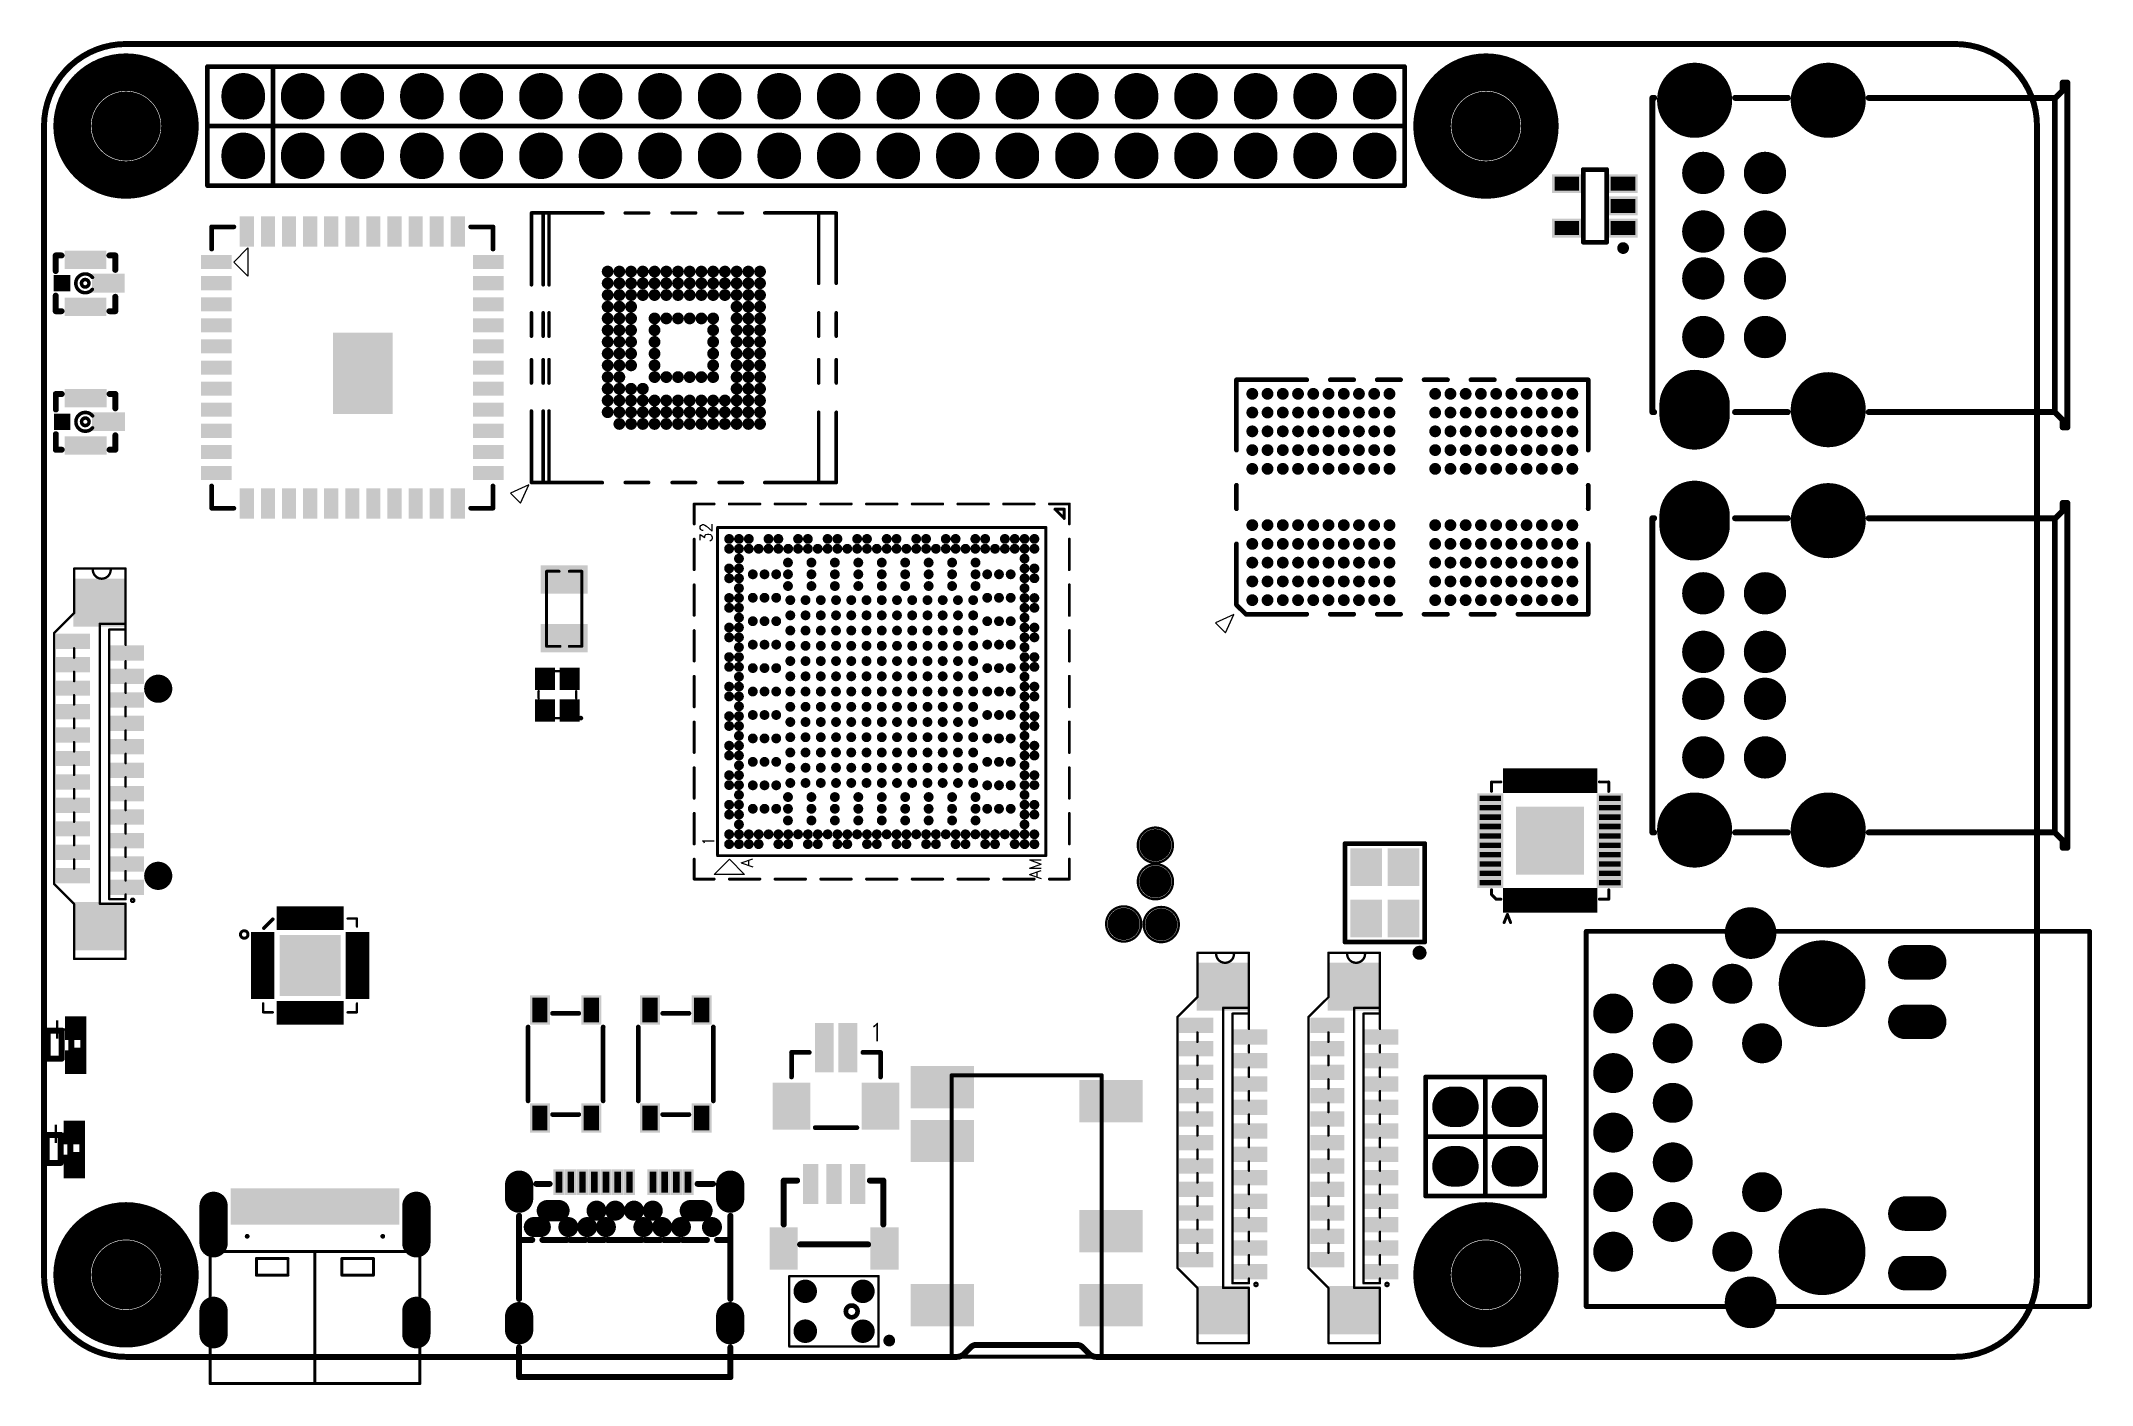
# Model space of a CAD drawing. Header units: millimetres. Extents: x 33.87 to 37.32, y 19.03 to 21.28.
import ezdxf

# ---------------------------------------------------------------- set-up
doc = ezdxf.new("R2010")
doc.units = ezdxf.units.MM
doc.header["$MEASUREMENT"] = 0
for name, color, linetype in [('KeepOutLayer', 6, 'Continuous'), ('MidLayer1', 16, 'Continuous'), ('MidLayer2', 76, 'Continuous'), ('MidLayer3', 90, 'Continuous'), ('MidLayer4', 156, 'Continuous'), ('MidLayer5', 130, 'Continuous'), ('MidLayer6', 216, 'Continuous'), ('MultiLayer', 9, 'Continuous'), ('TopLayer', 1, 'Continuous'), ('TopOverlay', 2, 'Continuous'), ('TopPaste', 8, 'Continuous'), ('TopSolder', 216, 'Continuous')]:
    doc.layers.add(name, color=color, linetype=linetype)
doc.styles.get("Standard").update_dxf_attribs({"font": 'txt', "bigfont": 'AllInOneBig.shx'})

# ---------------------------------------------------------------- blocks, each defined once
blk = doc.blocks.new('SMD_3225_4P_1')
at = {"layer": 'TopLayer'}
for points in [[(-0.0709, 0.0089), (-0.0157, 0.0089), (-0.0709, 0.0541), (-0.0157, 0.0541)], [(0.0157, 0.0089), (0.0709, 0.0089), (0.0157, 0.0541), (0.0709, 0.0541)], [(-0.0709, -0.0541), (-0.0157, -0.0541), (-0.0709, -0.0089), (-0.0157, -0.0089)], [(0.0157, -0.0541), (0.0709, -0.0541), (0.0157, -0.0089), (0.0709, -0.0089)]]:
    blk.add_solid(points, dxfattribs=at)
at = {"layer": 'TopOverlay', "const_width": 0.008}
for points in [[(-0.0827, 0.0669), (0.0827, 0.0669)], [(-0.0827, 0.0669), (-0.0827, -0.0669)], [(0.0827, 0.0669), (0.0827, -0.0669)], [(-0.0827, -0.0669), (0.0827, -0.0669)]]:
    blk.add_lwpolyline(points, dxfattribs=at)
at = {"layer": 'TopOverlay'}
for points, const_width in [([(-0.0847, 0.0669, 1), (-0.0807, 0.0669, 1)], 0.004), ([(-0.0847, 0.0669, 1), (-0.0807, 0.0669, 1)], 0.004), ([(0.0807, 0.0669, 1), (0.0847, 0.0669, 1)], 0.004), ([(0.0807, 0.0669, 1), (0.0847, 0.0669, 1)], 0.004), ([(-0.0948, -0.0582, 1), (-0.1066, -0.0582, 1)], 0.0118), ([(-0.1095, -0.0582, 1), (-0.1036, -0.0582, 1)], 0.00591), ([(-0.0977, -0.0582, 1), (-0.0918, -0.0582, 1)], 0.00591), ([(-0.0847, -0.0669, 1), (-0.0807, -0.0669, 1)], 0.004), ([(-0.0847, -0.0669, 1), (-0.0807, -0.0669, 1)], 0.004), ([(0.0807, -0.0669, 1), (0.0847, -0.0669, 1)], 0.004), ([(0.0807, -0.0669, 1), (0.0847, -0.0669, 1)], 0.004)]:
    blk.add_lwpolyline(points, format="xyb", close=True, dxfattribs=dict(at, const_width=const_width))
at = {"layer": 'TopPaste'}
for points in [[(-0.0709, 0.0089), (-0.0157, 0.0089), (-0.0709, 0.0541), (-0.0157, 0.0541)], [(0.0157, 0.0089), (0.0709, 0.0089), (0.0157, 0.0541), (0.0709, 0.0541)], [(-0.0709, -0.0541), (-0.0157, -0.0541), (-0.0709, -0.0089), (-0.0157, -0.0089)], [(0.0157, -0.0541), (0.0709, -0.0541), (0.0157, -0.0089), (0.0709, -0.0089)]]:
    blk.add_solid(points, dxfattribs=at)
at = {"layer": 'TopSolder'}
for points in [[(-0.0749, 0.0049), (-0.0117, 0.0049), (-0.0749, 0.0581), (-0.0117, 0.0581)], [(0.0117, 0.0049), (0.0749, 0.0049), (0.0117, 0.0581), (0.0749, 0.0581)], [(-0.0749, -0.0581), (-0.0117, -0.0581), (-0.0749, -0.0049), (-0.0117, -0.0049)], [(0.0117, -0.0581), (0.0749, -0.0581), (0.0117, -0.0049), (0.0749, -0.0049)]]:
    blk.add_solid(points, dxfattribs=at)
blk = doc.blocks.new('SMD2016_4P_2')
at = {"layer": 'TopLayer'}
for points in [[(-0.0098, 0.0354), (-0.0433, 0.0354), (-0.0098, 0.0059), (-0.0433, 0.0059)], [(0.0433, 0.0354), (0.0098, 0.0354), (0.0433, 0.0059), (0.0098, 0.0059)], [(-0.0098, -0.0059), (-0.0433, -0.0059), (-0.0098, -0.0354), (-0.0433, -0.0354)], [(0.0433, -0.0059), (0.0098, -0.0059), (0.0433, -0.0354), (0.0098, -0.0354)]]:
    blk.add_solid(points, dxfattribs=at)
at = {"layer": 'TopOverlay'}
for points, const_width in [([(0.0413, 0.0394, 1), (0.0374, 0.0394, 1)], 0.00394), ([(0.0364, 0.0394, 1), (0.0384, 0.0394, 1)], 0.00197), ([(0.0404, 0.0394, 1), (0.0423, 0.0394, 1)], 0.00197), ([(-0.0404, 0.0039, 1), (-0.0384, 0.0039, 1)], 0.00197), ([(-0.0069, 0.0315, 1), (-0.0049, 0.0315, 1)], 0.00197), ([(0.0049, 0.0315, 1), (0.0069, 0.0315, 1)], 0.00197), ([(0.0384, 0.0039, 1), (0.0404, 0.0039, 1)], 0.00197), ([(-0.0404, -0.0039, 1), (-0.0384, -0.0039, 1)], 0.00197), ([(-0.0069, -0.0315, 1), (-0.0049, -0.0315, 1)], 0.00197), ([(0.0049, -0.0315, 1), (0.0069, -0.0315, 1)], 0.00197), ([(0.0384, -0.0039, 1), (0.0404, -0.0039, 1)], 0.00197)]:
    blk.add_lwpolyline(points, format="xyb", close=True, dxfattribs=dict(at, const_width=const_width))
at = {"layer": 'TopOverlay', "const_width": 0.00394}
for points in [[(-0.0394, 0.0039), (-0.0394, -0.0039)], [(-0.0059, 0.0315), (0.0059, 0.0315)], [(0.0394, 0.0039), (0.0394, -0.0039)], [(-0.0059, -0.0315), (0.0059, -0.0315)]]:
    blk.add_lwpolyline(points, dxfattribs=at)
at = {"layer": 'TopPaste'}
for points in [[(-0.0098, 0.0354), (-0.0433, 0.0354), (-0.0098, 0.0059), (-0.0433, 0.0059)], [(0.0433, 0.0354), (0.0098, 0.0354), (0.0433, 0.0059), (0.0098, 0.0059)], [(-0.0098, -0.0059), (-0.0433, -0.0059), (-0.0098, -0.0354), (-0.0433, -0.0354)], [(0.0433, -0.0059), (0.0098, -0.0059), (0.0433, -0.0354), (0.0098, -0.0354)]]:
    blk.add_solid(points, dxfattribs=at)
at = {"layer": 'TopSolder'}
for points in [[(-0.0079, 0.0374), (-0.0453, 0.0374), (-0.0079, 0.0039), (-0.0453, 0.0039)], [(0.0453, 0.0374), (0.0079, 0.0374), (0.0453, 0.0039), (0.0079, 0.0039)], [(-0.0079, -0.0039), (-0.0453, -0.0039), (-0.0079, -0.0374), (-0.0453, -0.0374)], [(0.0453, -0.0039), (0.0079, -0.0039), (0.0453, -0.0374), (0.0079, -0.0374)]]:
    blk.add_solid(points, dxfattribs=at)
blk = doc.blocks.new('3_5MM_PJ_342_5')
at = {"layer": 'TopLayer'}
for points in [[(-0.1909, 0.2146), (-0.1909, 0.1516), (-0.0925, 0.2146), (-0.0925, 0.1516)], [(0.0925, 0.2146), (0.0925, 0.1516), (0.1909, 0.2146), (0.1909, 0.1516)], [(-0.1909, 0.0906), (-0.1909, 0.0276), (-0.0925, 0.0906), (-0.0925, 0.0276)], [(0.0925, -0.061), (0.0925, -0.124), (0.1909, -0.061), (0.1909, -0.124)], [(-0.1909, -0.128), (-0.1909, -0.1909), (-0.0925, -0.128), (-0.0925, -0.1909)], [(0.0925, -0.1516), (0.0925, -0.2146), (0.1909, -0.1516), (0.1909, -0.2146)]]:
    blk.add_solid(points, dxfattribs=at)
at = {"layer": 'TopOverlay', "const_width": 0.007}
for points in [[(0.126, 0.2697), (-0.126, 0.2697)], [(-0.126, 0.2697), (-0.126, -0.2028)], [(0.126, 0.2697), (0.126, -0.2028)], [(0.126, -0.2028), (-0.126, -0.2028)]]:
    blk.add_lwpolyline(points, dxfattribs=at)
at = {"layer": 'TopOverlay', "const_width": 0.0035}
for points in [[(-0.1277, 0.2697, 1), (-0.1242, 0.2697, 1)], [(-0.1277, 0.2697, 1), (-0.1242, 0.2697, 1)], [(0.1242, 0.2697, 1), (0.1277, 0.2697, 1)], [(0.1242, 0.2697, 1), (0.1277, 0.2697, 1)], [(-0.1277, -0.2028, 1), (-0.1242, -0.2028, 1)], [(-0.1277, -0.2028, 1), (-0.1242, -0.2028, 1)], [(0.1242, -0.2028, 1), (0.1277, -0.2028, 1)], [(0.1242, -0.2028, 1), (0.1277, -0.2028, 1)]]:
    blk.add_lwpolyline(points, format="xyb", close=True, dxfattribs=at)
at = {"layer": 'TopPaste'}
for points in [[(-0.1909, 0.2146), (-0.1909, 0.1516), (-0.0925, 0.2146), (-0.0925, 0.1516)], [(0.0925, 0.2146), (0.0925, 0.1516), (0.1909, 0.2146), (0.1909, 0.1516)], [(-0.1909, 0.0906), (-0.1909, 0.0276), (-0.0925, 0.0906), (-0.0925, 0.0276)], [(0.0925, -0.061), (0.0925, -0.124), (0.1909, -0.061), (0.1909, -0.124)], [(-0.1909, -0.128), (-0.1909, -0.1909), (-0.0925, -0.128), (-0.0925, -0.1909)], [(0.0925, -0.1516), (0.0925, -0.2146), (0.1909, -0.1516), (0.1909, -0.2146)]]:
    blk.add_solid(points, dxfattribs=at)
at = {"layer": 'TopSolder'}
for points in [[(-0.1949, 0.2186), (-0.1949, 0.1476), (-0.0885, 0.2186), (-0.0885, 0.1476)], [(0.0885, 0.2186), (0.0885, 0.1476), (0.1949, 0.2186), (0.1949, 0.1476)], [(-0.1949, 0.0946), (-0.1949, 0.0236), (-0.0885, 0.0946), (-0.0885, 0.0236)], [(0.0885, -0.057), (0.0885, -0.128), (0.1949, -0.057), (0.1949, -0.128)], [(-0.1949, -0.124), (-0.1949, -0.1949), (-0.0885, -0.124), (-0.0885, -0.1949)], [(0.0885, -0.1476), (0.0885, -0.2186), (0.1949, -0.1476), (0.1949, -0.2186)]]:
    blk.add_solid(points, dxfattribs=at)
blk = doc.blocks.new('USB_TYPE_C_16PIN_A_6')
at = {"layer": 'MidLayer1', "const_width": 0.0394}
for points in [[(-0.1703, 0.0987), (-0.1703, 0.0357)], [(0.1703, 0.0987), (0.1703, 0.0357)], [(-0.1703, -0.0777), (-0.1703, -0.117)], [(0.1703, -0.0777), (0.1703, -0.117)]]:
    blk.add_lwpolyline(points, dxfattribs=at)
at = {"layer": 'MidLayer1', "const_width": 0.0197}
for points in [[(-0.1801, 0.0987, 1), (-0.1604, 0.0987, 1)], [(0.1604, 0.0987, 1), (0.1801, 0.0987, 1)], [(-0.1801, 0.0357, 1), (-0.1604, 0.0357, 1)], [(0.1604, 0.0357, 1), (0.1801, 0.0357, 1)], [(-0.1801, -0.0777, 1), (-0.1604, -0.0777, 1)], [(0.1604, -0.0777, 1), (0.1801, -0.0777, 1)], [(-0.1801, -0.117, 1), (-0.1604, -0.117, 1)], [(0.1604, -0.117, 1), (0.1801, -0.117, 1)]]:
    blk.add_lwpolyline(points, format="xyb", close=True, dxfattribs=at)
at = {"layer": 'MidLayer2', "const_width": 0.0394}
for points in [[(-0.1703, 0.0987), (-0.1703, 0.0357)], [(0.1703, 0.0987), (0.1703, 0.0357)], [(-0.1703, -0.0777), (-0.1703, -0.117)], [(0.1703, -0.0777), (0.1703, -0.117)]]:
    blk.add_lwpolyline(points, dxfattribs=at)
at = {"layer": 'MidLayer2', "const_width": 0.0197}
for points in [[(-0.1801, 0.0987, 1), (-0.1604, 0.0987, 1)], [(0.1604, 0.0987, 1), (0.1801, 0.0987, 1)], [(-0.1801, 0.0357, 1), (-0.1604, 0.0357, 1)], [(0.1604, 0.0357, 1), (0.1801, 0.0357, 1)], [(-0.1801, -0.0777, 1), (-0.1604, -0.0777, 1)], [(0.1604, -0.0777, 1), (0.1801, -0.0777, 1)], [(-0.1801, -0.117, 1), (-0.1604, -0.117, 1)], [(0.1604, -0.117, 1), (0.1801, -0.117, 1)]]:
    blk.add_lwpolyline(points, format="xyb", close=True, dxfattribs=at)
at = {"layer": 'MidLayer3', "const_width": 0.0394}
for points in [[(-0.1703, 0.0987), (-0.1703, 0.0357)], [(0.1703, 0.0987), (0.1703, 0.0357)], [(-0.1703, -0.0777), (-0.1703, -0.117)], [(0.1703, -0.0777), (0.1703, -0.117)]]:
    blk.add_lwpolyline(points, dxfattribs=at)
at = {"layer": 'MidLayer3', "const_width": 0.0197}
for points in [[(-0.1801, 0.0987, 1), (-0.1604, 0.0987, 1)], [(0.1604, 0.0987, 1), (0.1801, 0.0987, 1)], [(-0.1801, 0.0357, 1), (-0.1604, 0.0357, 1)], [(0.1604, 0.0357, 1), (0.1801, 0.0357, 1)], [(-0.1801, -0.0777, 1), (-0.1604, -0.0777, 1)], [(0.1604, -0.0777, 1), (0.1801, -0.0777, 1)], [(-0.1801, -0.117, 1), (-0.1604, -0.117, 1)], [(0.1604, -0.117, 1), (0.1801, -0.117, 1)]]:
    blk.add_lwpolyline(points, format="xyb", close=True, dxfattribs=at)
at = {"layer": 'MidLayer4', "const_width": 0.0394}
for points in [[(-0.1703, 0.0987), (-0.1703, 0.0357)], [(0.1703, 0.0987), (0.1703, 0.0357)], [(-0.1703, -0.0777), (-0.1703, -0.117)], [(0.1703, -0.0777), (0.1703, -0.117)]]:
    blk.add_lwpolyline(points, dxfattribs=at)
at = {"layer": 'MidLayer4', "const_width": 0.0197}
for points in [[(-0.1801, 0.0987, 1), (-0.1604, 0.0987, 1)], [(0.1604, 0.0987, 1), (0.1801, 0.0987, 1)], [(-0.1801, 0.0357, 1), (-0.1604, 0.0357, 1)], [(0.1604, 0.0357, 1), (0.1801, 0.0357, 1)], [(-0.1801, -0.0777, 1), (-0.1604, -0.0777, 1)], [(0.1604, -0.0777, 1), (0.1801, -0.0777, 1)], [(-0.1801, -0.117, 1), (-0.1604, -0.117, 1)], [(0.1604, -0.117, 1), (0.1801, -0.117, 1)]]:
    blk.add_lwpolyline(points, format="xyb", close=True, dxfattribs=at)
at = {"layer": 'MidLayer5', "const_width": 0.0394}
for points in [[(-0.1703, 0.0987), (-0.1703, 0.0357)], [(0.1703, 0.0987), (0.1703, 0.0357)], [(-0.1703, -0.0777), (-0.1703, -0.117)], [(0.1703, -0.0777), (0.1703, -0.117)]]:
    blk.add_lwpolyline(points, dxfattribs=at)
at = {"layer": 'MidLayer5', "const_width": 0.0197}
for points in [[(-0.1801, 0.0987, 1), (-0.1604, 0.0987, 1)], [(0.1604, 0.0987, 1), (0.1801, 0.0987, 1)], [(-0.1801, 0.0357, 1), (-0.1604, 0.0357, 1)], [(0.1604, 0.0357, 1), (0.1801, 0.0357, 1)], [(-0.1801, -0.0777, 1), (-0.1604, -0.0777, 1)], [(0.1604, -0.0777, 1), (0.1801, -0.0777, 1)], [(-0.1801, -0.117, 1), (-0.1604, -0.117, 1)], [(0.1604, -0.117, 1), (0.1801, -0.117, 1)]]:
    blk.add_lwpolyline(points, format="xyb", close=True, dxfattribs=at)
at = {"layer": 'MidLayer6', "const_width": 0.0394}
for points in [[(-0.1703, 0.0987), (-0.1703, 0.0357)], [(0.1703, 0.0987), (0.1703, 0.0357)], [(-0.1703, -0.0777), (-0.1703, -0.117)], [(0.1703, -0.0777), (0.1703, -0.117)]]:
    blk.add_lwpolyline(points, dxfattribs=at)
at = {"layer": 'MidLayer6', "const_width": 0.0197}
for points in [[(-0.1801, 0.0987, 1), (-0.1604, 0.0987, 1)], [(0.1604, 0.0987, 1), (0.1801, 0.0987, 1)], [(-0.1801, 0.0357, 1), (-0.1604, 0.0357, 1)], [(0.1604, 0.0357, 1), (0.1801, 0.0357, 1)], [(-0.1801, -0.0777, 1), (-0.1604, -0.0777, 1)], [(0.1604, -0.0777, 1), (0.1801, -0.0777, 1)], [(-0.1801, -0.117, 1), (-0.1604, -0.117, 1)], [(0.1604, -0.117, 1), (0.1801, -0.117, 1)]]:
    blk.add_lwpolyline(points, format="xyb", close=True, dxfattribs=at)
at = {"layer": 'MultiLayer', "const_width": 0.0394}
for points in [[(-0.1703, 0.0987), (-0.1703, 0.0357)], [(0.1703, 0.0987), (0.1703, 0.0357)], [(-0.1703, -0.0777), (-0.1703, -0.117)], [(0.1703, -0.0777), (0.1703, -0.117)]]:
    blk.add_lwpolyline(points, dxfattribs=at)
at = {"layer": 'MultiLayer', "const_width": 0.0197}
for points in [[(-0.1801, 0.0987, 1), (-0.1604, 0.0987, 1)], [(0.1604, 0.0987, 1), (0.1801, 0.0987, 1)], [(-0.1801, 0.0357, 1), (-0.1604, 0.0357, 1)], [(0.1604, 0.0357, 1), (0.1801, 0.0357, 1)], [(-0.1801, -0.0777, 1), (-0.1604, -0.0777, 1)], [(0.1604, -0.0777, 1), (0.1801, -0.0777, 1)], [(-0.1801, -0.117, 1), (-0.1604, -0.117, 1)], [(0.1604, -0.117, 1), (0.1801, -0.117, 1)]]:
    blk.add_lwpolyline(points, format="xyb", close=True, dxfattribs=at)
at = {"layer": 'TopLayer', "const_width": 0.0394}
for points in [[(-0.1703, 0.0987), (-0.1703, 0.0357)], [(0.1703, 0.0987), (0.1703, 0.0357)], [(-0.1703, -0.0777), (-0.1703, -0.117)], [(0.1703, -0.0777), (0.1703, -0.117)]]:
    blk.add_lwpolyline(points, dxfattribs=at)
at = {"layer": 'TopLayer', "const_width": 0.0197}
for points in [[(-0.1801, 0.0987, 1), (-0.1604, 0.0987, 1)], [(0.1604, 0.0987, 1), (0.1801, 0.0987, 1)], [(-0.1801, 0.0357, 1), (-0.1604, 0.0357, 1)], [(0.1604, 0.0357, 1), (0.1801, 0.0357, 1)], [(-0.1801, -0.0777, 1), (-0.1604, -0.0777, 1)], [(0.1604, -0.0777, 1), (0.1801, -0.0777, 1)], [(-0.1801, -0.117, 1), (-0.1604, -0.117, 1)], [(0.1604, -0.117, 1), (0.1801, -0.117, 1)]]:
    blk.add_lwpolyline(points, format="xyb", close=True, dxfattribs=at)
at = {"layer": 'TopLayer'}
for points in [[(-0.1142, 0.1239), (-0.1378, 0.1239), (-0.1142, 0.0708), (-0.1378, 0.0708)], [(-0.0827, 0.1239), (-0.1063, 0.1239), (-0.0827, 0.0708), (-0.1063, 0.0708)], [(-0.0748, 0.0708), (-0.063, 0.0708), (-0.0748, 0.1239), (-0.063, 0.1239)], [(-0.0551, 0.0708), (-0.0433, 0.0708), (-0.0551, 0.1239), (-0.0433, 0.1239)], [(-0.0354, 0.0708), (-0.0236, 0.0708), (-0.0354, 0.1239), (-0.0236, 0.1239)], [(-0.0039, 0.1239), (-0.0157, 0.1239), (-0.0039, 0.0708), (-0.0157, 0.0708)], [(0.0157, 0.1239), (0.0039, 0.1239), (0.0157, 0.0708), (0.0039, 0.0708)], [(0.0354, 0.1239), (0.0236, 0.1239), (0.0354, 0.0708), (0.0236, 0.0708)], [(0.0551, 0.1239), (0.0433, 0.1239), (0.0551, 0.0708), (0.0433, 0.0708)], [(0.0748, 0.1239), (0.063, 0.1239), (0.0748, 0.0708), (0.063, 0.0708)], [(0.0827, 0.0708), (0.1063, 0.0708), (0.0827, 0.1239), (0.1063, 0.1239)], [(0.1142, 0.0708), (0.1378, 0.0708), (0.1142, 0.1239), (0.1378, 0.1239)]]:
    blk.add_solid(points, dxfattribs=at)
at = {"layer": 'TopOverlay', "const_width": 0.005}
for points in [[(-0.1762, -0.1291), (-0.1762, 0.1082)], [(0.1762, -0.1291), (0.1762, 0.1082)], [(-0.1762, 0.0222), (0.1762, 0.0222)], [(-0.0983, 0.0102), (-0.0453, 0.0102)], [(-0.0983, 0.0072), (-0.0983, 0.0102)], [(-0.0983, -0.0178), (-0.0983, 0.0092)], [(-0.0453, -0.0178), (-0.0453, 0.0102)], [(0, -0.1997), (0, 0.0221)], [(0.0453, -0.0178), (0.0453, 0.0102)], [(0.0453, 0.0102), (0.0983, 0.0102)], [(0.0983, 0.0072), (0.0983, 0.0102)], [(0.0983, -0.0178), (0.0983, 0.0092)], [(-0.0983, -0.0178), (-0.0453, -0.0178)], [(0.0453, -0.0178), (0.0983, -0.0178)], [(-0.1762, -0.1997), (-0.1762, -0.1291)], [(0.1762, -0.1997), (0.1762, -0.1291)], [(-0.1762, -0.1997), (0.1762, -0.1997)]]:
    blk.add_lwpolyline(points, dxfattribs=at)
at = {"layer": 'TopOverlay', "const_width": 0.0025}
for points in [[(-0.1774, 0.1082, 1), (-0.1749, 0.1082, 1)], [(0.1749, 0.1082, 1), (0.1774, 0.1082, 1)], [(-0.1774, 0.0222, 1), (-0.1749, 0.0222, 1)], [(-0.0995, 0.0102, 1), (-0.097, 0.0102, 1)], [(-0.0995, 0.0102, 1), (-0.097, 0.0102, 1)], [(-0.0995, 0.0092, 1), (-0.097, 0.0092, 1)], [(-0.0995, 0.0072, 1), (-0.097, 0.0072, 1)], [(-0.0465, 0.0102, 1), (-0.044, 0.0102, 1)], [(-0.0465, 0.0102, 1), (-0.044, 0.0102, 1)], [(-0.0013, 0.0221, 1), (0.0013, 0.0221, 1)], [(0.044, 0.0102, 1), (0.0465, 0.0102, 1)], [(0.044, 0.0102, 1), (0.0465, 0.0102, 1)], [(0.097, 0.0102, 1), (0.0995, 0.0102, 1)], [(0.097, 0.0102, 1), (0.0995, 0.0102, 1)], [(0.097, 0.0092, 1), (0.0995, 0.0092, 1)], [(0.097, 0.0072, 1), (0.0995, 0.0072, 1)], [(0.1749, 0.0222, 1), (0.1774, 0.0222, 1)], [(-0.0995, -0.0178, 1), (-0.097, -0.0178, 1)], [(-0.0995, -0.0178, 1), (-0.097, -0.0178, 1)], [(-0.0465, -0.0178, 1), (-0.044, -0.0178, 1)], [(-0.0465, -0.0178, 1), (-0.044, -0.0178, 1)], [(0.044, -0.0178, 1), (0.0465, -0.0178, 1)], [(0.044, -0.0178, 1), (0.0465, -0.0178, 1)], [(0.097, -0.0178, 1), (0.0995, -0.0178, 1)], [(0.097, -0.0178, 1), (0.0995, -0.0178, 1)], [(-0.1774, -0.1291, 1), (-0.1749, -0.1291, 1)], [(-0.1774, -0.1291, 1), (-0.1749, -0.1291, 1)], [(0.1749, -0.1291, 1), (0.1774, -0.1291, 1)], [(0.1749, -0.1291, 1), (0.1774, -0.1291, 1)], [(-0.1774, -0.1997, 1), (-0.1749, -0.1997, 1)], [(-0.1774, -0.1997, 1), (-0.1749, -0.1997, 1)], [(-0.0013, -0.1997, 1), (0.0013, -0.1997, 1)], [(0.1749, -0.1997, 1), (0.1774, -0.1997, 1)], [(0.1749, -0.1997, 1), (0.1774, -0.1997, 1)]]:
    blk.add_lwpolyline(points, format="xyb", close=True, dxfattribs=at)
at = {"layer": 'TopPaste'}
for points in [[(-0.1142, 0.1239), (-0.1378, 0.1239), (-0.1142, 0.0708), (-0.1378, 0.0708)], [(-0.0827, 0.1239), (-0.1063, 0.1239), (-0.0827, 0.0708), (-0.1063, 0.0708)], [(-0.0748, 0.0708), (-0.063, 0.0708), (-0.0748, 0.1239), (-0.063, 0.1239)], [(-0.0551, 0.0708), (-0.0433, 0.0708), (-0.0551, 0.1239), (-0.0433, 0.1239)], [(-0.0354, 0.0708), (-0.0236, 0.0708), (-0.0354, 0.1239), (-0.0236, 0.1239)], [(-0.0039, 0.1239), (-0.0157, 0.1239), (-0.0039, 0.0708), (-0.0157, 0.0708)], [(0.0157, 0.1239), (0.0039, 0.1239), (0.0157, 0.0708), (0.0039, 0.0708)], [(0.0354, 0.1239), (0.0236, 0.1239), (0.0354, 0.0708), (0.0236, 0.0708)], [(0.0551, 0.1239), (0.0433, 0.1239), (0.0551, 0.0708), (0.0433, 0.0708)], [(0.0748, 0.1239), (0.063, 0.1239), (0.0748, 0.0708), (0.063, 0.0708)], [(0.0827, 0.0708), (0.1063, 0.0708), (0.0827, 0.1239), (0.1063, 0.1239)], [(0.1142, 0.0708), (0.1378, 0.0708), (0.1142, 0.1239), (0.1378, 0.1239)]]:
    blk.add_solid(points, dxfattribs=at)
at = {"layer": 'TopSolder', "const_width": 0.0474}
for points in [[(-0.1703, 0.0987), (-0.1703, 0.0357)], [(0.1703, 0.0987), (0.1703, 0.0357)], [(-0.1703, -0.0777), (-0.1703, -0.117)], [(0.1703, -0.0777), (0.1703, -0.117)]]:
    blk.add_lwpolyline(points, dxfattribs=at)
at = {"layer": 'TopSolder'}
for points, const_width in [([(-0.1821, 0.0987, 1), (-0.1584, 0.0987, 1)], 0.0237), ([(0.1584, 0.0987, 1), (0.1821, 0.0987, 1)], 0.0237), ([(-0.1821, 0.0357, 1), (-0.1584, 0.0357, 1)], 0.0237), ([(-0.1158, 0.0475, 1), (-0.1118, 0.0475, 1)], 0.004), ([(0.1118, 0.0475, 1), (0.1158, 0.0475, 1)], 0.004), ([(0.1584, 0.0357, 1), (0.1821, 0.0357, 1)], 0.0237), ([(-0.1821, -0.0777, 1), (-0.1584, -0.0777, 1)], 0.0237), ([(0.1584, -0.0777, 1), (0.1821, -0.0777, 1)], 0.0237), ([(-0.1821, -0.117, 1), (-0.1584, -0.117, 1)], 0.0237), ([(0.1584, -0.117, 1), (0.1821, -0.117, 1)], 0.0237)]:
    blk.add_lwpolyline(points, format="xyb", close=True, dxfattribs=dict(at, const_width=const_width))
for points in [[(-0.1102, 0.1279), (-0.1418, 0.1279), (-0.1102, 0.0668), (-0.1418, 0.0668)], [(-0.0787, 0.1279), (-0.1103, 0.1279), (-0.0787, 0.0668), (-0.1103, 0.0668)], [(-0.0788, 0.0668), (-0.059, 0.0668), (-0.0788, 0.1279), (-0.059, 0.1279)], [(-0.0591, 0.0668), (-0.0393, 0.0668), (-0.0591, 0.1279), (-0.0393, 0.1279)], [(-0.0394, 0.0668), (-0.0196, 0.0668), (-0.0394, 0.1279), (-0.0196, 0.1279)], [(0.0001, 0.1279), (-0.0197, 0.1279), (0.0001, 0.0668), (-0.0197, 0.0668)], [(0.0197, 0.1279), (-0.0001, 0.1279), (0.0197, 0.0668), (-0.0001, 0.0668)], [(0.0394, 0.1279), (0.0196, 0.1279), (0.0394, 0.0668), (0.0196, 0.0668)], [(0.0591, 0.1279), (0.0393, 0.1279), (0.0591, 0.0668), (0.0393, 0.0668)], [(0.0788, 0.1279), (0.059, 0.1279), (0.0788, 0.0668), (0.059, 0.0668)], [(0.0787, 0.0668), (0.1103, 0.0668), (0.0787, 0.1279), (0.1103, 0.1279)], [(0.1102, 0.0668), (0.1418, 0.0668), (0.1102, 0.1279), (0.1418, 0.1279)]]:
    blk.add_solid(points, dxfattribs=at)
blk = doc.blocks.new('FFC0_5_SMT_22P______7')
at = {"layer": 'TopLayer'}
for points in [[(-0.1959, 0.0207), (-0.1781, 0.0207), (-0.1959, 0.0699), (-0.1781, 0.0699)], [(-0.1565, 0.0207), (-0.1388, 0.0207), (-0.1565, 0.0699), (-0.1388, 0.0699)], [(-0.1171, 0.0207), (-0.0994, 0.0207), (-0.1171, 0.0699), (-0.0994, 0.0699)], [(-0.0778, 0.0207), (-0.06, 0.0207), (-0.0778, 0.0699), (-0.06, 0.0699)], [(-0.0384, 0.0207), (-0.0207, 0.0207), (-0.0384, 0.0699), (-0.0207, 0.0699)], [(0.001, 0.0207), (0.0187, 0.0207), (0.001, 0.0699), (0.0187, 0.0699)], [(0.0404, 0.0207), (0.0581, 0.0207), (0.0404, 0.0699), (0.0581, 0.0699)], [(0.0797, 0.0207), (0.0974, 0.0207), (0.0797, 0.0699), (0.0974, 0.0699)], [(0.1191, 0.0207), (0.1368, 0.0207), (0.1191, 0.0699), (0.1368, 0.0699)], [(0.1585, 0.0207), (0.1762, 0.0207), (0.1585, 0.0699), (0.1762, 0.0699)], [(0.1978, 0.0207), (0.2156, 0.0207), (0.1978, 0.0699), (0.2156, 0.0699)], [(-0.3081, -0.0403), (-0.2352, -0.0403), (-0.3081, 0.0404), (-0.2352, 0.0404)], [(0.3081, 0.0403), (0.2352, 0.0403), (0.3081, -0.0404), (0.2352, -0.0404)], [(-0.2156, -0.0699), (-0.1978, -0.0699), (-0.2156, -0.0207), (-0.1978, -0.0207)], [(-0.1762, -0.0699), (-0.1585, -0.0699), (-0.1762, -0.0207), (-0.1585, -0.0207)], [(-0.1368, -0.0699), (-0.1191, -0.0699), (-0.1368, -0.0207), (-0.1191, -0.0207)], [(-0.0974, -0.0699), (-0.0797, -0.0699), (-0.0974, -0.0207), (-0.0797, -0.0207)], [(-0.0581, -0.0699), (-0.0404, -0.0699), (-0.0581, -0.0207), (-0.0404, -0.0207)], [(-0.0187, -0.0699), (-0.001, -0.0699), (-0.0187, -0.0207), (-0.001, -0.0207)], [(0.0207, -0.0699), (0.0384, -0.0699), (0.0207, -0.0207), (0.0384, -0.0207)], [(0.06, -0.0699), (0.0778, -0.0699), (0.06, -0.0207), (0.0778, -0.0207)], [(0.0994, -0.0699), (0.1171, -0.0699), (0.0994, -0.0207), (0.1171, -0.0207)], [(0.1388, -0.0699), (0.1565, -0.0699), (0.1388, -0.0207), (0.1565, -0.0207)], [(0.1781, -0.0699), (0.1959, -0.0699), (0.1781, -0.0207), (0.1959, -0.0207)]]:
    blk.add_solid(points, dxfattribs=at)
at = {"layer": 'TopOverlay', "const_width": 0.00394}
for points in [[(-0.2008, 0.0768), (-0.2343, 0.0433)], [(-0.2008, 0.0768), (0.2205, 0.0768)], [(0.2205, 0.0768), (0.2539, 0.0433)], [(-0.3268, 0.0433), (-0.252, 0.0433)], [(-0.3268, 0.0433), (-0.252, 0.0433)], [(-0.3268, 0.0433), (-0.3268, -0.0433)], [(-0.252, 0.0433), (-0.2343, 0.0433)], [(-0.1752, 0.0433), (-0.1594, 0.0433)], [(-0.1358, 0.0433), (-0.1201, 0.0433)], [(-0.0965, 0.0433), (-0.0807, 0.0433)], [(-0.0571, 0.0433), (-0.0413, 0.0433)], [(-0.0177, 0.0433), (-0.002, 0.0433)], [(0.0217, 0.0433), (0.0374, 0.0433)], [(0.061, 0.0433), (0.0768, 0.0433)], [(0.1004, 0.0433), (0.1161, 0.0433)], [(0.1398, 0.0433), (0.1555, 0.0433)], [(0.1791, 0.0433), (0.1949, 0.0433)], [(0.2539, 0.0433), (0.2894, 0.0433)], [(0.2539, 0.0433), (0.3287, 0.0433)], [(0.3287, 0.0433), (0.3287, -0.0433)], [(-0.2343, 0), (-0.2343, -0.0433)], [(-0.2323, 0), (0.2343, 0)], [(0.2362, 0), (0.2362, -0.0433)], [(-0.2264, -0.0157), (0.2264, -0.0157)], [(-0.2264, -0.0157), (-0.2264, -0.0433)], [(0.2264, -0.0157), (0.2264, -0.0433)], [(-0.3268, -0.0433), (-0.2343, -0.0433)], [(-0.2264, -0.0433), (-0.2185, -0.0433)], [(-0.1949, -0.0433), (-0.1791, -0.0433)], [(-0.187, -0.0433), (-0.1791, -0.0433)], [(-0.187, -0.0433), (-0.1791, -0.0433)], [(-0.1555, -0.0433), (-0.1398, -0.0433)], [(-0.1476, -0.0433), (-0.1398, -0.0433)], [(-0.1161, -0.0433), (-0.1004, -0.0433)], [(-0.0768, -0.0433), (-0.061, -0.0433)], [(-0.0374, -0.0433), (-0.0217, -0.0433)], [(0.002, -0.0433), (0.0177, -0.0433)], [(0.0413, -0.0433), (0.0571, -0.0433)], [(0.0807, -0.0433), (0.0965, -0.0433)], [(0.1201, -0.0433), (0.1358, -0.0433)], [(0.1614, -0.0433), (0.1732, -0.0433)], [(0.2008, -0.0433), (0.2894, -0.0433)], [(0.2008, -0.0433), (0.2264, -0.0433)], [(0.2362, -0.0433), (0.3287, -0.0433)]]:
    blk.add_lwpolyline(points, dxfattribs=at)
at = {"layer": 'TopOverlay'}
for points, const_width in [([(-0.2018, 0.0768, 1), (-0.1998, 0.0768, 1)], 0.00197), ([(-0.2018, 0.0768, 1), (-0.1998, 0.0768, 1)], 0.00197), ([(0.2195, 0.0768, 1), (0.2215, 0.0768, 1)], 0.00197), ([(0.2195, 0.0768, 1), (0.2215, 0.0768, 1)], 0.00197), ([(-0.3278, 0.0433, 1), (-0.3258, 0.0433, 1)], 0.00197), ([(-0.3278, 0.0433, 1), (-0.3258, 0.0433, 1)], 0.00197), ([(-0.3278, 0.0433, 1), (-0.3258, 0.0433, 1)], 0.00197), ([(-0.253, 0.0433, 1), (-0.251, 0.0433, 1)], 0.00197), ([(-0.253, 0.0433, 1), (-0.251, 0.0433, 1)], 0.00197), ([(-0.253, 0.0433, 1), (-0.251, 0.0433, 1)], 0.00197), ([(-0.2352, 0.0433, 1), (-0.2333, 0.0433, 1)], 0.00197), ([(-0.2352, 0.0433, 1), (-0.2333, 0.0433, 1)], 0.00197), ([(-0.1762, 0.0433, 1), (-0.1742, 0.0433, 1)], 0.00197), ([(-0.1604, 0.0433, 1), (-0.1585, 0.0433, 1)], 0.00197), ([(-0.1368, 0.0433, 1), (-0.1348, 0.0433, 1)], 0.00197), ([(-0.1211, 0.0433, 1), (-0.1191, 0.0433, 1)], 0.00197), ([(-0.0974, 0.0433, 1), (-0.0955, 0.0433, 1)], 0.00197), ([(-0.0817, 0.0433, 1), (-0.0797, 0.0433, 1)], 0.00197), ([(-0.0581, 0.0433, 1), (-0.0561, 0.0433, 1)], 0.00197), ([(-0.0423, 0.0433, 1), (-0.0404, 0.0433, 1)], 0.00197), ([(-0.0187, 0.0433, 1), (-0.0167, 0.0433, 1)], 0.00197), ([(-0.003, 0.0433, 1), (-0.001, 0.0433, 1)], 0.00197), ([(0.0207, 0.0433, 1), (0.0226, 0.0433, 1)], 0.00197), ([(0.0364, 0.0433, 1), (0.0384, 0.0433, 1)], 0.00197), ([(0.06, 0.0433, 1), (0.062, 0.0433, 1)], 0.00197), ([(0.0758, 0.0433, 1), (0.0778, 0.0433, 1)], 0.00197), ([(0.0994, 0.0433, 1), (0.1014, 0.0433, 1)], 0.00197), ([(0.1152, 0.0433, 1), (0.1171, 0.0433, 1)], 0.00197), ([(0.1388, 0.0433, 1), (0.1407, 0.0433, 1)], 0.00197), ([(0.1545, 0.0433, 1), (0.1565, 0.0433, 1)], 0.00197), ([(0.1781, 0.0433, 1), (0.1801, 0.0433, 1)], 0.00197), ([(0.1939, 0.0433, 1), (0.1959, 0.0433, 1)], 0.00197), ([(0.253, 0.0433, 1), (0.2549, 0.0433, 1)], 0.00197), ([(0.253, 0.0433, 1), (0.2549, 0.0433, 1)], 0.00197), ([(0.253, 0.0433, 1), (0.2549, 0.0433, 1)], 0.00197), ([(0.2884, 0.0433, 1), (0.2904, 0.0433, 1)], 0.00197), ([(0.3278, 0.0433, 1), (0.3297, 0.0433, 1)], 0.00197), ([(0.3278, 0.0433, 1), (0.3297, 0.0433, 1)], 0.00197), ([(-0.2352, 0, 1), (-0.2333, 0, 1)], 0.00197), ([(-0.2333, 0, 1), (-0.2313, 0, 1)], 0.00197), ([(0.2333, 0, 1), (0.2352, 0, 1)], 0.00197), ([(0.2352, 0, 1), (0.2372, 0, 1)], 0.00197), ([(0.3258, 0.0118, 1), (0.3278, 0.0118, 1)], 0.00197), ([(-0.2274, -0.0157, 1), (-0.2254, -0.0157, 1)], 0.00197), ([(-0.2274, -0.0157, 1), (-0.2254, -0.0157, 1)], 0.00197), ([(0.2254, -0.0157, 1), (0.2274, -0.0157, 1)], 0.00197), ([(0.2254, -0.0157, 1), (0.2274, -0.0157, 1)], 0.00197), ([(0.3258, -0.0182, 1), (0.3278, -0.0182, 1)], 0.00197), ([(-0.3278, -0.0433, 1), (-0.3258, -0.0433, 1)], 0.00197), ([(-0.3278, -0.0433, 1), (-0.3258, -0.0433, 1)], 0.00197), ([(-0.2352, -0.0433, 1), (-0.2333, -0.0433, 1)], 0.00197), ([(-0.2352, -0.0433, 1), (-0.2333, -0.0433, 1)], 0.00197), ([(-0.2256, -0.0551, 1), (-0.2311, -0.0551, 1)], 0.00394), ([(-0.2321, -0.0551, 1), (-0.2301, -0.0551, 1)], 0.00197), ([(-0.2274, -0.0433, 1), (-0.2254, -0.0433, 1)], 0.00197), ([(-0.2274, -0.0433, 1), (-0.2254, -0.0433, 1)], 0.00197), ([(-0.2265, -0.0551, 1), (-0.2246, -0.0551, 1)], 0.00197), ([(-0.2195, -0.0433, 1), (-0.2175, -0.0433, 1)], 0.00197), ([(-0.1959, -0.0433, 1), (-0.1939, -0.0433, 1)], 0.00197), ([(-0.188, -0.0433, 1), (-0.186, -0.0433, 1)], 0.00197), ([(-0.188, -0.0433, 1), (-0.186, -0.0433, 1)], 0.00197), ([(-0.1801, -0.0433, 1), (-0.1781, -0.0433, 1)], 0.00197), ([(-0.1801, -0.0433, 1), (-0.1781, -0.0433, 1)], 0.00197), ([(-0.1801, -0.0433, 1), (-0.1781, -0.0433, 1)], 0.00197), ([(-0.1565, -0.0433, 1), (-0.1545, -0.0433, 1)], 0.00197), ([(-0.1486, -0.0433, 1), (-0.1467, -0.0433, 1)], 0.00197), ([(-0.1407, -0.0433, 1), (-0.1388, -0.0433, 1)], 0.00197), ([(-0.1407, -0.0433, 1), (-0.1388, -0.0433, 1)], 0.00197), ([(-0.1171, -0.0433, 1), (-0.1152, -0.0433, 1)], 0.00197), ([(-0.1014, -0.0433, 1), (-0.0994, -0.0433, 1)], 0.00197), ([(-0.0778, -0.0433, 1), (-0.0758, -0.0433, 1)], 0.00197), ([(-0.062, -0.0433, 1), (-0.06, -0.0433, 1)], 0.00197), ([(-0.0384, -0.0433, 1), (-0.0364, -0.0433, 1)], 0.00197), ([(-0.0226, -0.0433, 1), (-0.0207, -0.0433, 1)], 0.00197), ([(0.001, -0.0433, 1), (0.003, -0.0433, 1)], 0.00197), ([(0.0167, -0.0433, 1), (0.0187, -0.0433, 1)], 0.00197), ([(0.0404, -0.0433, 1), (0.0423, -0.0433, 1)], 0.00197), ([(0.0561, -0.0433, 1), (0.0581, -0.0433, 1)], 0.00197), ([(0.0797, -0.0433, 1), (0.0817, -0.0433, 1)], 0.00197), ([(0.0955, -0.0433, 1), (0.0974, -0.0433, 1)], 0.00197), ([(0.1191, -0.0433, 1), (0.1211, -0.0433, 1)], 0.00197), ([(0.1348, -0.0433, 1), (0.1368, -0.0433, 1)], 0.00197), ([(0.1604, -0.0433, 1), (0.1624, -0.0433, 1)], 0.00197), ([(0.1722, -0.0433, 1), (0.1742, -0.0433, 1)], 0.00197), ([(0.1998, -0.0433, 1), (0.2018, -0.0433, 1)], 0.00197), ([(0.1998, -0.0433, 1), (0.2018, -0.0433, 1)], 0.00197), ([(0.2254, -0.0433, 1), (0.2274, -0.0433, 1)], 0.00197), ([(0.2254, -0.0433, 1), (0.2274, -0.0433, 1)], 0.00197), ([(0.2352, -0.0433, 1), (0.2372, -0.0433, 1)], 0.00197), ([(0.2352, -0.0433, 1), (0.2372, -0.0433, 1)], 0.00197), ([(0.2884, -0.0433, 1), (0.2904, -0.0433, 1)], 0.00197), ([(0.3278, -0.0433, 1), (0.3297, -0.0433, 1)], 0.00197), ([(0.3278, -0.0433, 1), (0.3297, -0.0433, 1)], 0.00197)]:
    blk.add_lwpolyline(points, format="xyb", close=True, dxfattribs=dict(at, const_width=const_width))
at = {"layer": 'TopOverlay', "const_width": 0.00394}
blk.add_lwpolyline([(0.3268, -0.0182, -1), (0.3268, 0.0118)], format="xyb", dxfattribs=at)
at = {"layer": 'TopPaste'}
for points in [[(-0.1959, 0.0207), (-0.1781, 0.0207), (-0.1959, 0.0699), (-0.1781, 0.0699)], [(-0.1565, 0.0207), (-0.1388, 0.0207), (-0.1565, 0.0699), (-0.1388, 0.0699)], [(-0.1171, 0.0207), (-0.0994, 0.0207), (-0.1171, 0.0699), (-0.0994, 0.0699)], [(-0.0778, 0.0207), (-0.06, 0.0207), (-0.0778, 0.0699), (-0.06, 0.0699)], [(-0.0384, 0.0207), (-0.0207, 0.0207), (-0.0384, 0.0699), (-0.0207, 0.0699)], [(0.001, 0.0207), (0.0187, 0.0207), (0.001, 0.0699), (0.0187, 0.0699)], [(0.0404, 0.0207), (0.0581, 0.0207), (0.0404, 0.0699), (0.0581, 0.0699)], [(0.0797, 0.0207), (0.0974, 0.0207), (0.0797, 0.0699), (0.0974, 0.0699)], [(0.1191, 0.0207), (0.1368, 0.0207), (0.1191, 0.0699), (0.1368, 0.0699)], [(0.1585, 0.0207), (0.1762, 0.0207), (0.1585, 0.0699), (0.1762, 0.0699)], [(0.1978, 0.0207), (0.2156, 0.0207), (0.1978, 0.0699), (0.2156, 0.0699)], [(-0.3081, -0.0403), (-0.2352, -0.0403), (-0.3081, 0.0404), (-0.2352, 0.0404)], [(0.3081, 0.0403), (0.2352, 0.0403), (0.3081, -0.0404), (0.2352, -0.0404)], [(-0.2156, -0.0699), (-0.1978, -0.0699), (-0.2156, -0.0207), (-0.1978, -0.0207)], [(-0.1762, -0.0699), (-0.1585, -0.0699), (-0.1762, -0.0207), (-0.1585, -0.0207)], [(-0.1368, -0.0699), (-0.1191, -0.0699), (-0.1368, -0.0207), (-0.1191, -0.0207)], [(-0.0974, -0.0699), (-0.0797, -0.0699), (-0.0974, -0.0207), (-0.0797, -0.0207)], [(-0.0581, -0.0699), (-0.0404, -0.0699), (-0.0581, -0.0207), (-0.0404, -0.0207)], [(-0.0187, -0.0699), (-0.001, -0.0699), (-0.0187, -0.0207), (-0.001, -0.0207)], [(0.0207, -0.0699), (0.0384, -0.0699), (0.0207, -0.0207), (0.0384, -0.0207)], [(0.06, -0.0699), (0.0778, -0.0699), (0.06, -0.0207), (0.0778, -0.0207)], [(0.0994, -0.0699), (0.1171, -0.0699), (0.0994, -0.0207), (0.1171, -0.0207)], [(0.1388, -0.0699), (0.1565, -0.0699), (0.1388, -0.0207), (0.1565, -0.0207)], [(0.1781, -0.0699), (0.1959, -0.0699), (0.1781, -0.0207), (0.1959, -0.0207)]]:
    blk.add_solid(points, dxfattribs=at)
at = {"layer": 'TopSolder'}
for points in [[(-0.1999, 0.0167), (-0.1741, 0.0167), (-0.1999, 0.0739), (-0.1741, 0.0739)], [(-0.1605, 0.0167), (-0.1348, 0.0167), (-0.1605, 0.0739), (-0.1348, 0.0739)], [(-0.1211, 0.0167), (-0.0954, 0.0167), (-0.1211, 0.0739), (-0.0954, 0.0739)], [(-0.0818, 0.0167), (-0.056, 0.0167), (-0.0818, 0.0739), (-0.056, 0.0739)], [(-0.0424, 0.0167), (-0.0167, 0.0167), (-0.0424, 0.0739), (-0.0167, 0.0739)], [(-0.003, 0.0167), (0.0227, 0.0167), (-0.003, 0.0739), (0.0227, 0.0739)], [(0.0364, 0.0167), (0.0621, 0.0167), (0.0364, 0.0739), (0.0621, 0.0739)], [(0.0757, 0.0167), (0.1014, 0.0167), (0.0757, 0.0739), (0.1014, 0.0739)], [(0.1151, 0.0167), (0.1408, 0.0167), (0.1151, 0.0739), (0.1408, 0.0739)], [(0.1545, 0.0167), (0.1802, 0.0167), (0.1545, 0.0739), (0.1802, 0.0739)], [(0.1938, 0.0167), (0.2196, 0.0167), (0.1938, 0.0739), (0.2196, 0.0739)], [(-0.3121, -0.0443), (-0.2312, -0.0443), (-0.3121, 0.0444), (-0.2312, 0.0444)], [(0.3121, 0.0443), (0.2312, 0.0443), (0.3121, -0.0444), (0.2312, -0.0444)], [(-0.2196, -0.0739), (-0.1938, -0.0739), (-0.2196, -0.0167), (-0.1938, -0.0167)], [(-0.1802, -0.0739), (-0.1545, -0.0739), (-0.1802, -0.0167), (-0.1545, -0.0167)], [(-0.1408, -0.0739), (-0.1151, -0.0739), (-0.1408, -0.0167), (-0.1151, -0.0167)], [(-0.1014, -0.0739), (-0.0757, -0.0739), (-0.1014, -0.0167), (-0.0757, -0.0167)], [(-0.0621, -0.0739), (-0.0364, -0.0739), (-0.0621, -0.0167), (-0.0364, -0.0167)], [(-0.0227, -0.0739), (0.003, -0.0739), (-0.0227, -0.0167), (0.003, -0.0167)], [(0.0167, -0.0739), (0.0424, -0.0739), (0.0167, -0.0167), (0.0424, -0.0167)], [(0.056, -0.0739), (0.0818, -0.0739), (0.056, -0.0167), (0.0818, -0.0167)], [(0.0954, -0.0739), (0.1211, -0.0739), (0.0954, -0.0167), (0.1211, -0.0167)], [(0.1348, -0.0739), (0.1605, -0.0739), (0.1348, -0.0167), (0.1605, -0.0167)], [(0.1741, -0.0739), (0.1999, -0.0739), (0.1741, -0.0167), (0.1999, -0.0167)]]:
    blk.add_solid(points, dxfattribs=at)
blk = doc.blocks.new('FFC0_5_SMT_22P______8')
at = {"layer": 'TopLayer'}
for points in [[(-0.1959, 0.0207), (-0.1781, 0.0207), (-0.1959, 0.0699), (-0.1781, 0.0699)], [(-0.1565, 0.0207), (-0.1388, 0.0207), (-0.1565, 0.0699), (-0.1388, 0.0699)], [(-0.1171, 0.0207), (-0.0994, 0.0207), (-0.1171, 0.0699), (-0.0994, 0.0699)], [(-0.0778, 0.0207), (-0.06, 0.0207), (-0.0778, 0.0699), (-0.06, 0.0699)], [(-0.0384, 0.0207), (-0.0207, 0.0207), (-0.0384, 0.0699), (-0.0207, 0.0699)], [(0.001, 0.0207), (0.0187, 0.0207), (0.001, 0.0699), (0.0187, 0.0699)], [(0.0404, 0.0207), (0.0581, 0.0207), (0.0404, 0.0699), (0.0581, 0.0699)], [(0.0797, 0.0207), (0.0974, 0.0207), (0.0797, 0.0699), (0.0974, 0.0699)], [(0.1191, 0.0207), (0.1368, 0.0207), (0.1191, 0.0699), (0.1368, 0.0699)], [(0.1585, 0.0207), (0.1762, 0.0207), (0.1585, 0.0699), (0.1762, 0.0699)], [(0.1978, 0.0207), (0.2156, 0.0207), (0.1978, 0.0699), (0.2156, 0.0699)], [(-0.3081, -0.0403), (-0.2352, -0.0403), (-0.3081, 0.0404), (-0.2352, 0.0404)], [(0.3081, 0.0403), (0.2352, 0.0403), (0.3081, -0.0404), (0.2352, -0.0404)], [(-0.2156, -0.0699), (-0.1978, -0.0699), (-0.2156, -0.0207), (-0.1978, -0.0207)], [(-0.1762, -0.0699), (-0.1585, -0.0699), (-0.1762, -0.0207), (-0.1585, -0.0207)], [(-0.1368, -0.0699), (-0.1191, -0.0699), (-0.1368, -0.0207), (-0.1191, -0.0207)], [(-0.0974, -0.0699), (-0.0797, -0.0699), (-0.0974, -0.0207), (-0.0797, -0.0207)], [(-0.0581, -0.0699), (-0.0404, -0.0699), (-0.0581, -0.0207), (-0.0404, -0.0207)], [(-0.0187, -0.0699), (-0.001, -0.0699), (-0.0187, -0.0207), (-0.001, -0.0207)], [(0.0207, -0.0699), (0.0384, -0.0699), (0.0207, -0.0207), (0.0384, -0.0207)], [(0.06, -0.0699), (0.0778, -0.0699), (0.06, -0.0207), (0.0778, -0.0207)], [(0.0994, -0.0699), (0.1171, -0.0699), (0.0994, -0.0207), (0.1171, -0.0207)], [(0.1388, -0.0699), (0.1565, -0.0699), (0.1388, -0.0207), (0.1565, -0.0207)], [(0.1781, -0.0699), (0.1959, -0.0699), (0.1781, -0.0207), (0.1959, -0.0207)]]:
    blk.add_solid(points, dxfattribs=at)
at = {"layer": 'TopOverlay', "const_width": 0.00394}
for points in [[(-0.2008, 0.0768), (-0.2343, 0.0433)], [(-0.2008, 0.0768), (0.2205, 0.0768)], [(0.2205, 0.0768), (0.2539, 0.0433)], [(-0.3268, 0.0433), (-0.252, 0.0433)], [(-0.3268, 0.0433), (-0.252, 0.0433)], [(-0.3268, 0.0433), (-0.3268, -0.0433)], [(-0.252, 0.0433), (-0.2343, 0.0433)], [(-0.1752, 0.0433), (-0.1594, 0.0433)], [(-0.1358, 0.0433), (-0.1201, 0.0433)], [(-0.0965, 0.0433), (-0.0807, 0.0433)], [(-0.0571, 0.0433), (-0.0413, 0.0433)], [(-0.0177, 0.0433), (-0.002, 0.0433)], [(0.0217, 0.0433), (0.0374, 0.0433)], [(0.061, 0.0433), (0.0768, 0.0433)], [(0.1004, 0.0433), (0.1161, 0.0433)], [(0.1398, 0.0433), (0.1555, 0.0433)], [(0.1791, 0.0433), (0.1949, 0.0433)], [(0.2539, 0.0433), (0.2894, 0.0433)], [(0.2539, 0.0433), (0.3287, 0.0433)], [(0.3287, 0.0433), (0.3287, -0.0433)], [(-0.2343, 0), (-0.2343, -0.0433)], [(-0.2323, 0), (0.2343, 0)], [(0.2362, 0), (0.2362, -0.0433)], [(-0.2264, -0.0157), (0.2264, -0.0157)], [(-0.2264, -0.0157), (-0.2264, -0.0433)], [(0.2264, -0.0157), (0.2264, -0.0433)], [(-0.3268, -0.0433), (-0.2343, -0.0433)], [(-0.2264, -0.0433), (-0.2185, -0.0433)], [(-0.1949, -0.0433), (-0.1791, -0.0433)], [(-0.187, -0.0433), (-0.1791, -0.0433)], [(-0.187, -0.0433), (-0.1791, -0.0433)], [(-0.1555, -0.0433), (-0.1398, -0.0433)], [(-0.1476, -0.0433), (-0.1398, -0.0433)], [(-0.1161, -0.0433), (-0.1004, -0.0433)], [(-0.0768, -0.0433), (-0.061, -0.0433)], [(-0.0374, -0.0433), (-0.0217, -0.0433)], [(0.002, -0.0433), (0.0177, -0.0433)], [(0.0413, -0.0433), (0.0571, -0.0433)], [(0.0807, -0.0433), (0.0965, -0.0433)], [(0.1201, -0.0433), (0.1358, -0.0433)], [(0.1614, -0.0433), (0.1732, -0.0433)], [(0.2008, -0.0433), (0.2894, -0.0433)], [(0.2008, -0.0433), (0.2264, -0.0433)], [(0.2362, -0.0433), (0.3287, -0.0433)]]:
    blk.add_lwpolyline(points, dxfattribs=at)
at = {"layer": 'TopOverlay'}
for points, const_width in [([(-0.2018, 0.0768, 1), (-0.1998, 0.0768, 1)], 0.00197), ([(-0.2018, 0.0768, 1), (-0.1998, 0.0768, 1)], 0.00197), ([(0.2195, 0.0768, 1), (0.2215, 0.0768, 1)], 0.00197), ([(0.2195, 0.0768, 1), (0.2215, 0.0768, 1)], 0.00197), ([(-0.3278, 0.0433, 1), (-0.3258, 0.0433, 1)], 0.00197), ([(-0.3278, 0.0433, 1), (-0.3258, 0.0433, 1)], 0.00197), ([(-0.3278, 0.0433, 1), (-0.3258, 0.0433, 1)], 0.00197), ([(-0.253, 0.0433, 1), (-0.251, 0.0433, 1)], 0.00197), ([(-0.253, 0.0433, 1), (-0.251, 0.0433, 1)], 0.00197), ([(-0.253, 0.0433, 1), (-0.251, 0.0433, 1)], 0.00197), ([(-0.2352, 0.0433, 1), (-0.2333, 0.0433, 1)], 0.00197), ([(-0.2352, 0.0433, 1), (-0.2333, 0.0433, 1)], 0.00197), ([(-0.1762, 0.0433, 1), (-0.1742, 0.0433, 1)], 0.00197), ([(-0.1604, 0.0433, 1), (-0.1585, 0.0433, 1)], 0.00197), ([(-0.1368, 0.0433, 1), (-0.1348, 0.0433, 1)], 0.00197), ([(-0.1211, 0.0433, 1), (-0.1191, 0.0433, 1)], 0.00197), ([(-0.0974, 0.0433, 1), (-0.0955, 0.0433, 1)], 0.00197), ([(-0.0817, 0.0433, 1), (-0.0797, 0.0433, 1)], 0.00197), ([(-0.0581, 0.0433, 1), (-0.0561, 0.0433, 1)], 0.00197), ([(-0.0423, 0.0433, 1), (-0.0404, 0.0433, 1)], 0.00197), ([(-0.0187, 0.0433, 1), (-0.0167, 0.0433, 1)], 0.00197), ([(-0.003, 0.0433, 1), (-0.001, 0.0433, 1)], 0.00197), ([(0.0207, 0.0433, 1), (0.0226, 0.0433, 1)], 0.00197), ([(0.0364, 0.0433, 1), (0.0384, 0.0433, 1)], 0.00197), ([(0.06, 0.0433, 1), (0.062, 0.0433, 1)], 0.00197), ([(0.0758, 0.0433, 1), (0.0778, 0.0433, 1)], 0.00197), ([(0.0994, 0.0433, 1), (0.1014, 0.0433, 1)], 0.00197), ([(0.1152, 0.0433, 1), (0.1171, 0.0433, 1)], 0.00197), ([(0.1388, 0.0433, 1), (0.1407, 0.0433, 1)], 0.00197), ([(0.1545, 0.0433, 1), (0.1565, 0.0433, 1)], 0.00197), ([(0.1781, 0.0433, 1), (0.1801, 0.0433, 1)], 0.00197), ([(0.1939, 0.0433, 1), (0.1959, 0.0433, 1)], 0.00197), ([(0.253, 0.0433, 1), (0.2549, 0.0433, 1)], 0.00197), ([(0.253, 0.0433, 1), (0.2549, 0.0433, 1)], 0.00197), ([(0.253, 0.0433, 1), (0.2549, 0.0433, 1)], 0.00197), ([(0.2884, 0.0433, 1), (0.2904, 0.0433, 1)], 0.00197), ([(0.3278, 0.0433, 1), (0.3297, 0.0433, 1)], 0.00197), ([(0.3278, 0.0433, 1), (0.3297, 0.0433, 1)], 0.00197), ([(-0.2352, 0, 1), (-0.2333, 0, 1)], 0.00197), ([(-0.2333, 0, 1), (-0.2313, 0, 1)], 0.00197), ([(0.2333, 0, 1), (0.2352, 0, 1)], 0.00197), ([(0.2352, 0, 1), (0.2372, 0, 1)], 0.00197), ([(0.3258, 0.0118, 1), (0.3278, 0.0118, 1)], 0.00197), ([(-0.2274, -0.0157, 1), (-0.2254, -0.0157, 1)], 0.00197), ([(-0.2274, -0.0157, 1), (-0.2254, -0.0157, 1)], 0.00197), ([(0.2254, -0.0157, 1), (0.2274, -0.0157, 1)], 0.00197), ([(0.2254, -0.0157, 1), (0.2274, -0.0157, 1)], 0.00197), ([(0.3258, -0.0182, 1), (0.3278, -0.0182, 1)], 0.00197), ([(-0.3278, -0.0433, 1), (-0.3258, -0.0433, 1)], 0.00197), ([(-0.3278, -0.0433, 1), (-0.3258, -0.0433, 1)], 0.00197), ([(-0.2352, -0.0433, 1), (-0.2333, -0.0433, 1)], 0.00197), ([(-0.2352, -0.0433, 1), (-0.2333, -0.0433, 1)], 0.00197), ([(-0.2256, -0.0551, 1), (-0.2311, -0.0551, 1)], 0.00394), ([(-0.2321, -0.0551, 1), (-0.2301, -0.0551, 1)], 0.00197), ([(-0.2274, -0.0433, 1), (-0.2254, -0.0433, 1)], 0.00197), ([(-0.2274, -0.0433, 1), (-0.2254, -0.0433, 1)], 0.00197), ([(-0.2265, -0.0551, 1), (-0.2246, -0.0551, 1)], 0.00197), ([(-0.2195, -0.0433, 1), (-0.2175, -0.0433, 1)], 0.00197), ([(-0.1959, -0.0433, 1), (-0.1939, -0.0433, 1)], 0.00197), ([(-0.188, -0.0433, 1), (-0.186, -0.0433, 1)], 0.00197), ([(-0.188, -0.0433, 1), (-0.186, -0.0433, 1)], 0.00197), ([(-0.1801, -0.0433, 1), (-0.1781, -0.0433, 1)], 0.00197), ([(-0.1801, -0.0433, 1), (-0.1781, -0.0433, 1)], 0.00197), ([(-0.1801, -0.0433, 1), (-0.1781, -0.0433, 1)], 0.00197), ([(-0.1565, -0.0433, 1), (-0.1545, -0.0433, 1)], 0.00197), ([(-0.1486, -0.0433, 1), (-0.1467, -0.0433, 1)], 0.00197), ([(-0.1407, -0.0433, 1), (-0.1388, -0.0433, 1)], 0.00197), ([(-0.1407, -0.0433, 1), (-0.1388, -0.0433, 1)], 0.00197), ([(-0.1171, -0.0433, 1), (-0.1152, -0.0433, 1)], 0.00197), ([(-0.1014, -0.0433, 1), (-0.0994, -0.0433, 1)], 0.00197), ([(-0.0778, -0.0433, 1), (-0.0758, -0.0433, 1)], 0.00197), ([(-0.062, -0.0433, 1), (-0.06, -0.0433, 1)], 0.00197), ([(-0.0384, -0.0433, 1), (-0.0364, -0.0433, 1)], 0.00197), ([(-0.0226, -0.0433, 1), (-0.0207, -0.0433, 1)], 0.00197), ([(0.001, -0.0433, 1), (0.003, -0.0433, 1)], 0.00197), ([(0.0167, -0.0433, 1), (0.0187, -0.0433, 1)], 0.00197), ([(0.0404, -0.0433, 1), (0.0423, -0.0433, 1)], 0.00197), ([(0.0561, -0.0433, 1), (0.0581, -0.0433, 1)], 0.00197), ([(0.0797, -0.0433, 1), (0.0817, -0.0433, 1)], 0.00197), ([(0.0955, -0.0433, 1), (0.0974, -0.0433, 1)], 0.00197), ([(0.1191, -0.0433, 1), (0.1211, -0.0433, 1)], 0.00197), ([(0.1348, -0.0433, 1), (0.1368, -0.0433, 1)], 0.00197), ([(0.1604, -0.0433, 1), (0.1624, -0.0433, 1)], 0.00197), ([(0.1722, -0.0433, 1), (0.1742, -0.0433, 1)], 0.00197), ([(0.1998, -0.0433, 1), (0.2018, -0.0433, 1)], 0.00197), ([(0.1998, -0.0433, 1), (0.2018, -0.0433, 1)], 0.00197), ([(0.2254, -0.0433, 1), (0.2274, -0.0433, 1)], 0.00197), ([(0.2254, -0.0433, 1), (0.2274, -0.0433, 1)], 0.00197), ([(0.2352, -0.0433, 1), (0.2372, -0.0433, 1)], 0.00197), ([(0.2352, -0.0433, 1), (0.2372, -0.0433, 1)], 0.00197), ([(0.2884, -0.0433, 1), (0.2904, -0.0433, 1)], 0.00197), ([(0.3278, -0.0433, 1), (0.3297, -0.0433, 1)], 0.00197), ([(0.3278, -0.0433, 1), (0.3297, -0.0433, 1)], 0.00197)]:
    blk.add_lwpolyline(points, format="xyb", close=True, dxfattribs=dict(at, const_width=const_width))
at = {"layer": 'TopOverlay', "const_width": 0.00394}
blk.add_lwpolyline([(0.3268, -0.0182, -1), (0.3268, 0.0118)], format="xyb", dxfattribs=at)
at = {"layer": 'TopPaste'}
for points in [[(-0.1959, 0.0207), (-0.1781, 0.0207), (-0.1959, 0.0699), (-0.1781, 0.0699)], [(-0.1565, 0.0207), (-0.1388, 0.0207), (-0.1565, 0.0699), (-0.1388, 0.0699)], [(-0.1171, 0.0207), (-0.0994, 0.0207), (-0.1171, 0.0699), (-0.0994, 0.0699)], [(-0.0778, 0.0207), (-0.06, 0.0207), (-0.0778, 0.0699), (-0.06, 0.0699)], [(-0.0384, 0.0207), (-0.0207, 0.0207), (-0.0384, 0.0699), (-0.0207, 0.0699)], [(0.001, 0.0207), (0.0187, 0.0207), (0.001, 0.0699), (0.0187, 0.0699)], [(0.0404, 0.0207), (0.0581, 0.0207), (0.0404, 0.0699), (0.0581, 0.0699)], [(0.0797, 0.0207), (0.0974, 0.0207), (0.0797, 0.0699), (0.0974, 0.0699)], [(0.1191, 0.0207), (0.1368, 0.0207), (0.1191, 0.0699), (0.1368, 0.0699)], [(0.1585, 0.0207), (0.1762, 0.0207), (0.1585, 0.0699), (0.1762, 0.0699)], [(0.1978, 0.0207), (0.2156, 0.0207), (0.1978, 0.0699), (0.2156, 0.0699)], [(-0.3081, -0.0403), (-0.2352, -0.0403), (-0.3081, 0.0404), (-0.2352, 0.0404)], [(0.3081, 0.0403), (0.2352, 0.0403), (0.3081, -0.0404), (0.2352, -0.0404)], [(-0.2156, -0.0699), (-0.1978, -0.0699), (-0.2156, -0.0207), (-0.1978, -0.0207)], [(-0.1762, -0.0699), (-0.1585, -0.0699), (-0.1762, -0.0207), (-0.1585, -0.0207)], [(-0.1368, -0.0699), (-0.1191, -0.0699), (-0.1368, -0.0207), (-0.1191, -0.0207)], [(-0.0974, -0.0699), (-0.0797, -0.0699), (-0.0974, -0.0207), (-0.0797, -0.0207)], [(-0.0581, -0.0699), (-0.0404, -0.0699), (-0.0581, -0.0207), (-0.0404, -0.0207)], [(-0.0187, -0.0699), (-0.001, -0.0699), (-0.0187, -0.0207), (-0.001, -0.0207)], [(0.0207, -0.0699), (0.0384, -0.0699), (0.0207, -0.0207), (0.0384, -0.0207)], [(0.06, -0.0699), (0.0778, -0.0699), (0.06, -0.0207), (0.0778, -0.0207)], [(0.0994, -0.0699), (0.1171, -0.0699), (0.0994, -0.0207), (0.1171, -0.0207)], [(0.1388, -0.0699), (0.1565, -0.0699), (0.1388, -0.0207), (0.1565, -0.0207)], [(0.1781, -0.0699), (0.1959, -0.0699), (0.1781, -0.0207), (0.1959, -0.0207)]]:
    blk.add_solid(points, dxfattribs=at)
at = {"layer": 'TopSolder'}
for points in [[(-0.1999, 0.0167), (-0.1741, 0.0167), (-0.1999, 0.0739), (-0.1741, 0.0739)], [(-0.1605, 0.0167), (-0.1348, 0.0167), (-0.1605, 0.0739), (-0.1348, 0.0739)], [(-0.1211, 0.0167), (-0.0954, 0.0167), (-0.1211, 0.0739), (-0.0954, 0.0739)], [(-0.0818, 0.0167), (-0.056, 0.0167), (-0.0818, 0.0739), (-0.056, 0.0739)], [(-0.0424, 0.0167), (-0.0167, 0.0167), (-0.0424, 0.0739), (-0.0167, 0.0739)], [(-0.003, 0.0167), (0.0227, 0.0167), (-0.003, 0.0739), (0.0227, 0.0739)], [(0.0364, 0.0167), (0.0621, 0.0167), (0.0364, 0.0739), (0.0621, 0.0739)], [(0.0757, 0.0167), (0.1014, 0.0167), (0.0757, 0.0739), (0.1014, 0.0739)], [(0.1151, 0.0167), (0.1408, 0.0167), (0.1151, 0.0739), (0.1408, 0.0739)], [(0.1545, 0.0167), (0.1802, 0.0167), (0.1545, 0.0739), (0.1802, 0.0739)], [(0.1938, 0.0167), (0.2196, 0.0167), (0.1938, 0.0739), (0.2196, 0.0739)], [(-0.3121, -0.0443), (-0.2312, -0.0443), (-0.3121, 0.0444), (-0.2312, 0.0444)], [(0.3121, 0.0443), (0.2312, 0.0443), (0.3121, -0.0444), (0.2312, -0.0444)], [(-0.2196, -0.0739), (-0.1938, -0.0739), (-0.2196, -0.0167), (-0.1938, -0.0167)], [(-0.1802, -0.0739), (-0.1545, -0.0739), (-0.1802, -0.0167), (-0.1545, -0.0167)], [(-0.1408, -0.0739), (-0.1151, -0.0739), (-0.1408, -0.0167), (-0.1151, -0.0167)], [(-0.1014, -0.0739), (-0.0757, -0.0739), (-0.1014, -0.0167), (-0.0757, -0.0167)], [(-0.0621, -0.0739), (-0.0364, -0.0739), (-0.0621, -0.0167), (-0.0364, -0.0167)], [(-0.0227, -0.0739), (0.003, -0.0739), (-0.0227, -0.0167), (0.003, -0.0167)], [(0.0167, -0.0739), (0.0424, -0.0739), (0.0167, -0.0167), (0.0424, -0.0167)], [(0.056, -0.0739), (0.0818, -0.0739), (0.056, -0.0167), (0.0818, -0.0167)], [(0.0954, -0.0739), (0.1211, -0.0739), (0.0954, -0.0167), (0.1211, -0.0167)], [(0.1348, -0.0739), (0.1605, -0.0739), (0.1348, -0.0167), (0.1605, -0.0167)], [(0.1741, -0.0739), (0.1999, -0.0739), (0.1741, -0.0167), (0.1999, -0.0167)]]:
    blk.add_solid(points, dxfattribs=at)
blk = doc.blocks.new('FFC0_5_SMT_22P______9')
at = {"layer": 'TopLayer'}
for points in [[(-0.1959, 0.0207), (-0.1781, 0.0207), (-0.1959, 0.0699), (-0.1781, 0.0699)], [(-0.1565, 0.0207), (-0.1388, 0.0207), (-0.1565, 0.0699), (-0.1388, 0.0699)], [(-0.1171, 0.0207), (-0.0994, 0.0207), (-0.1171, 0.0699), (-0.0994, 0.0699)], [(-0.0778, 0.0207), (-0.06, 0.0207), (-0.0778, 0.0699), (-0.06, 0.0699)], [(-0.0384, 0.0207), (-0.0207, 0.0207), (-0.0384, 0.0699), (-0.0207, 0.0699)], [(0.001, 0.0207), (0.0187, 0.0207), (0.001, 0.0699), (0.0187, 0.0699)], [(0.0404, 0.0207), (0.0581, 0.0207), (0.0404, 0.0699), (0.0581, 0.0699)], [(0.0797, 0.0207), (0.0974, 0.0207), (0.0797, 0.0699), (0.0974, 0.0699)], [(0.1191, 0.0207), (0.1368, 0.0207), (0.1191, 0.0699), (0.1368, 0.0699)], [(0.1585, 0.0207), (0.1762, 0.0207), (0.1585, 0.0699), (0.1762, 0.0699)], [(0.1978, 0.0207), (0.2156, 0.0207), (0.1978, 0.0699), (0.2156, 0.0699)], [(-0.3081, -0.0403), (-0.2352, -0.0403), (-0.3081, 0.0404), (-0.2352, 0.0404)], [(0.3081, 0.0403), (0.2352, 0.0403), (0.3081, -0.0404), (0.2352, -0.0404)], [(-0.2156, -0.0699), (-0.1978, -0.0699), (-0.2156, -0.0207), (-0.1978, -0.0207)], [(-0.1762, -0.0699), (-0.1585, -0.0699), (-0.1762, -0.0207), (-0.1585, -0.0207)], [(-0.1368, -0.0699), (-0.1191, -0.0699), (-0.1368, -0.0207), (-0.1191, -0.0207)], [(-0.0974, -0.0699), (-0.0797, -0.0699), (-0.0974, -0.0207), (-0.0797, -0.0207)], [(-0.0581, -0.0699), (-0.0404, -0.0699), (-0.0581, -0.0207), (-0.0404, -0.0207)], [(-0.0187, -0.0699), (-0.001, -0.0699), (-0.0187, -0.0207), (-0.001, -0.0207)], [(0.0207, -0.0699), (0.0384, -0.0699), (0.0207, -0.0207), (0.0384, -0.0207)], [(0.06, -0.0699), (0.0778, -0.0699), (0.06, -0.0207), (0.0778, -0.0207)], [(0.0994, -0.0699), (0.1171, -0.0699), (0.0994, -0.0207), (0.1171, -0.0207)], [(0.1388, -0.0699), (0.1565, -0.0699), (0.1388, -0.0207), (0.1565, -0.0207)], [(0.1781, -0.0699), (0.1959, -0.0699), (0.1781, -0.0207), (0.1959, -0.0207)]]:
    blk.add_solid(points, dxfattribs=at)
at = {"layer": 'TopOverlay', "const_width": 0.00394}
for points in [[(-0.2008, 0.0768), (-0.2343, 0.0433)], [(-0.2008, 0.0768), (0.2205, 0.0768)], [(0.2205, 0.0768), (0.2539, 0.0433)], [(-0.3268, 0.0433), (-0.252, 0.0433)], [(-0.3268, 0.0433), (-0.252, 0.0433)], [(-0.3268, 0.0433), (-0.3268, -0.0433)], [(-0.252, 0.0433), (-0.2343, 0.0433)], [(-0.1752, 0.0433), (-0.1594, 0.0433)], [(-0.1358, 0.0433), (-0.1201, 0.0433)], [(-0.0965, 0.0433), (-0.0807, 0.0433)], [(-0.0571, 0.0433), (-0.0413, 0.0433)], [(-0.0177, 0.0433), (-0.002, 0.0433)], [(0.0217, 0.0433), (0.0374, 0.0433)], [(0.061, 0.0433), (0.0768, 0.0433)], [(0.1004, 0.0433), (0.1161, 0.0433)], [(0.1398, 0.0433), (0.1555, 0.0433)], [(0.1791, 0.0433), (0.1949, 0.0433)], [(0.2539, 0.0433), (0.2894, 0.0433)], [(0.2539, 0.0433), (0.3287, 0.0433)], [(0.3287, 0.0433), (0.3287, -0.0433)], [(-0.2343, 0), (-0.2343, -0.0433)], [(-0.2323, 0), (0.2343, 0)], [(0.2362, 0), (0.2362, -0.0433)], [(-0.2264, -0.0157), (0.2264, -0.0157)], [(-0.2264, -0.0157), (-0.2264, -0.0433)], [(0.2264, -0.0157), (0.2264, -0.0433)], [(-0.3268, -0.0433), (-0.2343, -0.0433)], [(-0.2264, -0.0433), (-0.2185, -0.0433)], [(-0.1949, -0.0433), (-0.1791, -0.0433)], [(-0.187, -0.0433), (-0.1791, -0.0433)], [(-0.187, -0.0433), (-0.1791, -0.0433)], [(-0.1555, -0.0433), (-0.1398, -0.0433)], [(-0.1476, -0.0433), (-0.1398, -0.0433)], [(-0.1161, -0.0433), (-0.1004, -0.0433)], [(-0.0768, -0.0433), (-0.061, -0.0433)], [(-0.0374, -0.0433), (-0.0217, -0.0433)], [(0.002, -0.0433), (0.0177, -0.0433)], [(0.0413, -0.0433), (0.0571, -0.0433)], [(0.0807, -0.0433), (0.0965, -0.0433)], [(0.1201, -0.0433), (0.1358, -0.0433)], [(0.1614, -0.0433), (0.1732, -0.0433)], [(0.2008, -0.0433), (0.2894, -0.0433)], [(0.2008, -0.0433), (0.2264, -0.0433)], [(0.2362, -0.0433), (0.3287, -0.0433)]]:
    blk.add_lwpolyline(points, dxfattribs=at)
at = {"layer": 'TopOverlay'}
for points, const_width in [([(-0.2018, 0.0768, 1), (-0.1998, 0.0768, 1)], 0.00197), ([(-0.2018, 0.0768, 1), (-0.1998, 0.0768, 1)], 0.00197), ([(0.2195, 0.0768, 1), (0.2215, 0.0768, 1)], 0.00197), ([(0.2195, 0.0768, 1), (0.2215, 0.0768, 1)], 0.00197), ([(-0.3278, 0.0433, 1), (-0.3258, 0.0433, 1)], 0.00197), ([(-0.3278, 0.0433, 1), (-0.3258, 0.0433, 1)], 0.00197), ([(-0.3278, 0.0433, 1), (-0.3258, 0.0433, 1)], 0.00197), ([(-0.253, 0.0433, 1), (-0.251, 0.0433, 1)], 0.00197), ([(-0.253, 0.0433, 1), (-0.251, 0.0433, 1)], 0.00197), ([(-0.253, 0.0433, 1), (-0.251, 0.0433, 1)], 0.00197), ([(-0.2352, 0.0433, 1), (-0.2333, 0.0433, 1)], 0.00197), ([(-0.2352, 0.0433, 1), (-0.2333, 0.0433, 1)], 0.00197), ([(-0.1762, 0.0433, 1), (-0.1742, 0.0433, 1)], 0.00197), ([(-0.1604, 0.0433, 1), (-0.1585, 0.0433, 1)], 0.00197), ([(-0.1368, 0.0433, 1), (-0.1348, 0.0433, 1)], 0.00197), ([(-0.1211, 0.0433, 1), (-0.1191, 0.0433, 1)], 0.00197), ([(-0.0974, 0.0433, 1), (-0.0955, 0.0433, 1)], 0.00197), ([(-0.0817, 0.0433, 1), (-0.0797, 0.0433, 1)], 0.00197), ([(-0.0581, 0.0433, 1), (-0.0561, 0.0433, 1)], 0.00197), ([(-0.0423, 0.0433, 1), (-0.0404, 0.0433, 1)], 0.00197), ([(-0.0187, 0.0433, 1), (-0.0167, 0.0433, 1)], 0.00197), ([(-0.003, 0.0433, 1), (-0.001, 0.0433, 1)], 0.00197), ([(0.0207, 0.0433, 1), (0.0226, 0.0433, 1)], 0.00197), ([(0.0364, 0.0433, 1), (0.0384, 0.0433, 1)], 0.00197), ([(0.06, 0.0433, 1), (0.062, 0.0433, 1)], 0.00197), ([(0.0758, 0.0433, 1), (0.0778, 0.0433, 1)], 0.00197), ([(0.0994, 0.0433, 1), (0.1014, 0.0433, 1)], 0.00197), ([(0.1152, 0.0433, 1), (0.1171, 0.0433, 1)], 0.00197), ([(0.1388, 0.0433, 1), (0.1407, 0.0433, 1)], 0.00197), ([(0.1545, 0.0433, 1), (0.1565, 0.0433, 1)], 0.00197), ([(0.1781, 0.0433, 1), (0.1801, 0.0433, 1)], 0.00197), ([(0.1939, 0.0433, 1), (0.1959, 0.0433, 1)], 0.00197), ([(0.253, 0.0433, 1), (0.2549, 0.0433, 1)], 0.00197), ([(0.253, 0.0433, 1), (0.2549, 0.0433, 1)], 0.00197), ([(0.253, 0.0433, 1), (0.2549, 0.0433, 1)], 0.00197), ([(0.2884, 0.0433, 1), (0.2904, 0.0433, 1)], 0.00197), ([(0.3278, 0.0433, 1), (0.3297, 0.0433, 1)], 0.00197), ([(0.3278, 0.0433, 1), (0.3297, 0.0433, 1)], 0.00197), ([(-0.2352, 0, 1), (-0.2333, 0, 1)], 0.00197), ([(-0.2333, 0, 1), (-0.2313, 0, 1)], 0.00197), ([(0.2333, 0, 1), (0.2352, 0, 1)], 0.00197), ([(0.2352, 0, 1), (0.2372, 0, 1)], 0.00197), ([(0.3258, 0.0118, 1), (0.3278, 0.0118, 1)], 0.00197), ([(-0.2274, -0.0157, 1), (-0.2254, -0.0157, 1)], 0.00197), ([(-0.2274, -0.0157, 1), (-0.2254, -0.0157, 1)], 0.00197), ([(0.2254, -0.0157, 1), (0.2274, -0.0157, 1)], 0.00197), ([(0.2254, -0.0157, 1), (0.2274, -0.0157, 1)], 0.00197), ([(0.3258, -0.0182, 1), (0.3278, -0.0182, 1)], 0.00197), ([(-0.3278, -0.0433, 1), (-0.3258, -0.0433, 1)], 0.00197), ([(-0.3278, -0.0433, 1), (-0.3258, -0.0433, 1)], 0.00197), ([(-0.2352, -0.0433, 1), (-0.2333, -0.0433, 1)], 0.00197), ([(-0.2352, -0.0433, 1), (-0.2333, -0.0433, 1)], 0.00197), ([(-0.2256, -0.0551, 1), (-0.2311, -0.0551, 1)], 0.00394), ([(-0.2321, -0.0551, 1), (-0.2301, -0.0551, 1)], 0.00197), ([(-0.2274, -0.0433, 1), (-0.2254, -0.0433, 1)], 0.00197), ([(-0.2274, -0.0433, 1), (-0.2254, -0.0433, 1)], 0.00197), ([(-0.2265, -0.0551, 1), (-0.2246, -0.0551, 1)], 0.00197), ([(-0.2195, -0.0433, 1), (-0.2175, -0.0433, 1)], 0.00197), ([(-0.1959, -0.0433, 1), (-0.1939, -0.0433, 1)], 0.00197), ([(-0.188, -0.0433, 1), (-0.186, -0.0433, 1)], 0.00197), ([(-0.188, -0.0433, 1), (-0.186, -0.0433, 1)], 0.00197), ([(-0.1801, -0.0433, 1), (-0.1781, -0.0433, 1)], 0.00197), ([(-0.1801, -0.0433, 1), (-0.1781, -0.0433, 1)], 0.00197), ([(-0.1801, -0.0433, 1), (-0.1781, -0.0433, 1)], 0.00197), ([(-0.1565, -0.0433, 1), (-0.1545, -0.0433, 1)], 0.00197), ([(-0.1486, -0.0433, 1), (-0.1467, -0.0433, 1)], 0.00197), ([(-0.1407, -0.0433, 1), (-0.1388, -0.0433, 1)], 0.00197), ([(-0.1407, -0.0433, 1), (-0.1388, -0.0433, 1)], 0.00197), ([(-0.1171, -0.0433, 1), (-0.1152, -0.0433, 1)], 0.00197), ([(-0.1014, -0.0433, 1), (-0.0994, -0.0433, 1)], 0.00197), ([(-0.0778, -0.0433, 1), (-0.0758, -0.0433, 1)], 0.00197), ([(-0.062, -0.0433, 1), (-0.06, -0.0433, 1)], 0.00197), ([(-0.0384, -0.0433, 1), (-0.0364, -0.0433, 1)], 0.00197), ([(-0.0226, -0.0433, 1), (-0.0207, -0.0433, 1)], 0.00197), ([(0.001, -0.0433, 1), (0.003, -0.0433, 1)], 0.00197), ([(0.0167, -0.0433, 1), (0.0187, -0.0433, 1)], 0.00197), ([(0.0404, -0.0433, 1), (0.0423, -0.0433, 1)], 0.00197), ([(0.0561, -0.0433, 1), (0.0581, -0.0433, 1)], 0.00197), ([(0.0797, -0.0433, 1), (0.0817, -0.0433, 1)], 0.00197), ([(0.0955, -0.0433, 1), (0.0974, -0.0433, 1)], 0.00197), ([(0.1191, -0.0433, 1), (0.1211, -0.0433, 1)], 0.00197), ([(0.1348, -0.0433, 1), (0.1368, -0.0433, 1)], 0.00197), ([(0.1604, -0.0433, 1), (0.1624, -0.0433, 1)], 0.00197), ([(0.1722, -0.0433, 1), (0.1742, -0.0433, 1)], 0.00197), ([(0.1998, -0.0433, 1), (0.2018, -0.0433, 1)], 0.00197), ([(0.1998, -0.0433, 1), (0.2018, -0.0433, 1)], 0.00197), ([(0.2254, -0.0433, 1), (0.2274, -0.0433, 1)], 0.00197), ([(0.2254, -0.0433, 1), (0.2274, -0.0433, 1)], 0.00197), ([(0.2352, -0.0433, 1), (0.2372, -0.0433, 1)], 0.00197), ([(0.2352, -0.0433, 1), (0.2372, -0.0433, 1)], 0.00197), ([(0.2884, -0.0433, 1), (0.2904, -0.0433, 1)], 0.00197), ([(0.3278, -0.0433, 1), (0.3297, -0.0433, 1)], 0.00197), ([(0.3278, -0.0433, 1), (0.3297, -0.0433, 1)], 0.00197)]:
    blk.add_lwpolyline(points, format="xyb", close=True, dxfattribs=dict(at, const_width=const_width))
at = {"layer": 'TopOverlay', "const_width": 0.00394}
blk.add_lwpolyline([(0.3268, -0.0182, -1), (0.3268, 0.0118)], format="xyb", dxfattribs=at)
at = {"layer": 'TopPaste'}
for points in [[(-0.1959, 0.0207), (-0.1781, 0.0207), (-0.1959, 0.0699), (-0.1781, 0.0699)], [(-0.1565, 0.0207), (-0.1388, 0.0207), (-0.1565, 0.0699), (-0.1388, 0.0699)], [(-0.1171, 0.0207), (-0.0994, 0.0207), (-0.1171, 0.0699), (-0.0994, 0.0699)], [(-0.0778, 0.0207), (-0.06, 0.0207), (-0.0778, 0.0699), (-0.06, 0.0699)], [(-0.0384, 0.0207), (-0.0207, 0.0207), (-0.0384, 0.0699), (-0.0207, 0.0699)], [(0.001, 0.0207), (0.0187, 0.0207), (0.001, 0.0699), (0.0187, 0.0699)], [(0.0404, 0.0207), (0.0581, 0.0207), (0.0404, 0.0699), (0.0581, 0.0699)], [(0.0797, 0.0207), (0.0974, 0.0207), (0.0797, 0.0699), (0.0974, 0.0699)], [(0.1191, 0.0207), (0.1368, 0.0207), (0.1191, 0.0699), (0.1368, 0.0699)], [(0.1585, 0.0207), (0.1762, 0.0207), (0.1585, 0.0699), (0.1762, 0.0699)], [(0.1978, 0.0207), (0.2156, 0.0207), (0.1978, 0.0699), (0.2156, 0.0699)], [(-0.3081, -0.0403), (-0.2352, -0.0403), (-0.3081, 0.0404), (-0.2352, 0.0404)], [(0.3081, 0.0403), (0.2352, 0.0403), (0.3081, -0.0404), (0.2352, -0.0404)], [(-0.2156, -0.0699), (-0.1978, -0.0699), (-0.2156, -0.0207), (-0.1978, -0.0207)], [(-0.1762, -0.0699), (-0.1585, -0.0699), (-0.1762, -0.0207), (-0.1585, -0.0207)], [(-0.1368, -0.0699), (-0.1191, -0.0699), (-0.1368, -0.0207), (-0.1191, -0.0207)], [(-0.0974, -0.0699), (-0.0797, -0.0699), (-0.0974, -0.0207), (-0.0797, -0.0207)], [(-0.0581, -0.0699), (-0.0404, -0.0699), (-0.0581, -0.0207), (-0.0404, -0.0207)], [(-0.0187, -0.0699), (-0.001, -0.0699), (-0.0187, -0.0207), (-0.001, -0.0207)], [(0.0207, -0.0699), (0.0384, -0.0699), (0.0207, -0.0207), (0.0384, -0.0207)], [(0.06, -0.0699), (0.0778, -0.0699), (0.06, -0.0207), (0.0778, -0.0207)], [(0.0994, -0.0699), (0.1171, -0.0699), (0.0994, -0.0207), (0.1171, -0.0207)], [(0.1388, -0.0699), (0.1565, -0.0699), (0.1388, -0.0207), (0.1565, -0.0207)], [(0.1781, -0.0699), (0.1959, -0.0699), (0.1781, -0.0207), (0.1959, -0.0207)]]:
    blk.add_solid(points, dxfattribs=at)
at = {"layer": 'TopSolder'}
for points in [[(-0.1999, 0.0167), (-0.1741, 0.0167), (-0.1999, 0.0739), (-0.1741, 0.0739)], [(-0.1605, 0.0167), (-0.1348, 0.0167), (-0.1605, 0.0739), (-0.1348, 0.0739)], [(-0.1211, 0.0167), (-0.0954, 0.0167), (-0.1211, 0.0739), (-0.0954, 0.0739)], [(-0.0818, 0.0167), (-0.056, 0.0167), (-0.0818, 0.0739), (-0.056, 0.0739)], [(-0.0424, 0.0167), (-0.0167, 0.0167), (-0.0424, 0.0739), (-0.0167, 0.0739)], [(-0.003, 0.0167), (0.0227, 0.0167), (-0.003, 0.0739), (0.0227, 0.0739)], [(0.0364, 0.0167), (0.0621, 0.0167), (0.0364, 0.0739), (0.0621, 0.0739)], [(0.0757, 0.0167), (0.1014, 0.0167), (0.0757, 0.0739), (0.1014, 0.0739)], [(0.1151, 0.0167), (0.1408, 0.0167), (0.1151, 0.0739), (0.1408, 0.0739)], [(0.1545, 0.0167), (0.1802, 0.0167), (0.1545, 0.0739), (0.1802, 0.0739)], [(0.1938, 0.0167), (0.2196, 0.0167), (0.1938, 0.0739), (0.2196, 0.0739)], [(-0.3121, -0.0443), (-0.2312, -0.0443), (-0.3121, 0.0444), (-0.2312, 0.0444)], [(0.3121, 0.0443), (0.2312, 0.0443), (0.3121, -0.0444), (0.2312, -0.0444)], [(-0.2196, -0.0739), (-0.1938, -0.0739), (-0.2196, -0.0167), (-0.1938, -0.0167)], [(-0.1802, -0.0739), (-0.1545, -0.0739), (-0.1802, -0.0167), (-0.1545, -0.0167)], [(-0.1408, -0.0739), (-0.1151, -0.0739), (-0.1408, -0.0167), (-0.1151, -0.0167)], [(-0.1014, -0.0739), (-0.0757, -0.0739), (-0.1014, -0.0167), (-0.0757, -0.0167)], [(-0.0621, -0.0739), (-0.0364, -0.0739), (-0.0621, -0.0167), (-0.0364, -0.0167)], [(-0.0227, -0.0739), (0.003, -0.0739), (-0.0227, -0.0167), (0.003, -0.0167)], [(0.0167, -0.0739), (0.0424, -0.0739), (0.0167, -0.0167), (0.0424, -0.0167)], [(0.056, -0.0739), (0.0818, -0.0739), (0.056, -0.0167), (0.0818, -0.0167)], [(0.0954, -0.0739), (0.1211, -0.0739), (0.0954, -0.0167), (0.1211, -0.0167)], [(0.1348, -0.0739), (0.1605, -0.0739), (0.1348, -0.0167), (0.1605, -0.0167)], [(0.1741, -0.0739), (0.1999, -0.0739), (0.1741, -0.0167), (0.1999, -0.0167)]]:
    blk.add_solid(points, dxfattribs=at)
blk = doc.blocks.new('RJ45____POE_10')
at = {"layer": 'MidLayer1'}
for points, const_width in [([(-0.2398, -0.07, 1), (-0.2102, -0.07, 1)], 0.0295), ([(-0.1398, -0.07, 1), (-0.1102, -0.07, 1)], 0.0295), ([(-0.0398, -0.07, 1), (-0.0102, -0.07, 1)], 0.0295), ([(0.0602, -0.07, 1), (0.0898, -0.07, 1)], 0.0295), ([(0.1602, -0.07, 1), (0.1898, -0.07, 1)], 0.0295), ([(-0.1898, -0.17, 1), (-0.1602, -0.17, 1)], 0.0295), ([(-0.0898, -0.17, 1), (-0.0602, -0.17, 1)], 0.0295), ([(0.0102, -0.17, 1), (0.0398, -0.17, 1)], 0.0295), ([(0.1102, -0.17, 1), (0.1398, -0.17, 1)], 0.0295), ([(0.2102, -0.17, 1), (0.2398, -0.17, 1)], 0.0295), ([(-0.2398, -0.27, 1), (-0.2102, -0.27, 1)], 0.0295), ([(0.2102, -0.27, 1), (0.2398, -0.27, 1)], 0.0295), ([(-0.3297, -0.3007, 1), (-0.2904, -0.3007, 1)], 0.0394), ([(0.2904, -0.3007, 1), (0.3297, -0.3007, 1)], 0.0394), ([(-0.1398, -0.32, 1), (-0.1102, -0.32, 1)], 0.0295), ([(0.1102, -0.32, 1), (0.1398, -0.32, 1)], 0.0295), ([(-0.2594, -0.4208, 1), (-0.1906, -0.4208, 1)], 0.0689), ([(0.1906, -0.4208, 1), (0.2594, -0.4208, 1)], 0.0689), ([(-0.2735, -0.5606, 1), (-0.2485, -0.5606, 1)], 0.025), ([(-0.1735, -0.5606, 1), (-0.1485, -0.5606, 1)], 0.025), ([(0.1485, -0.5606, 1), (0.1735, -0.5606, 1)], 0.025), ([(0.2485, -0.5606, 1), (0.2735, -0.5606, 1)], 0.025), ([(-0.2735, -0.6006, 1), (-0.2485, -0.6006, 1)], 0.025), ([(-0.1735, -0.6006, 1), (-0.1485, -0.6006, 1)], 0.025), ([(0.1485, -0.6006, 1), (0.1735, -0.6006, 1)], 0.025), ([(0.2485, -0.6006, 1), (0.2735, -0.6006, 1)], 0.025)]:
    blk.add_lwpolyline(points, format="xyb", close=True, dxfattribs=dict(at, const_width=const_width))
at = {"layer": 'MidLayer1', "const_width": 0.05}
for points in [[(-0.261, -0.6006), (-0.261, -0.5606)], [(-0.161, -0.6006), (-0.161, -0.5606)], [(0.161, -0.6006), (0.161, -0.5606)], [(0.261, -0.6006), (0.261, -0.5606)]]:
    blk.add_lwpolyline(points, dxfattribs=at)
at = {"layer": 'MidLayer2'}
for points, const_width in [([(-0.2398, -0.07, 1), (-0.2102, -0.07, 1)], 0.0295), ([(-0.1398, -0.07, 1), (-0.1102, -0.07, 1)], 0.0295), ([(-0.0398, -0.07, 1), (-0.0102, -0.07, 1)], 0.0295), ([(0.0602, -0.07, 1), (0.0898, -0.07, 1)], 0.0295), ([(0.1602, -0.07, 1), (0.1898, -0.07, 1)], 0.0295), ([(-0.1898, -0.17, 1), (-0.1602, -0.17, 1)], 0.0295), ([(-0.0898, -0.17, 1), (-0.0602, -0.17, 1)], 0.0295), ([(0.0102, -0.17, 1), (0.0398, -0.17, 1)], 0.0295), ([(0.1102, -0.17, 1), (0.1398, -0.17, 1)], 0.0295), ([(0.2102, -0.17, 1), (0.2398, -0.17, 1)], 0.0295), ([(-0.2398, -0.27, 1), (-0.2102, -0.27, 1)], 0.0295), ([(0.2102, -0.27, 1), (0.2398, -0.27, 1)], 0.0295), ([(-0.3297, -0.3007, 1), (-0.2904, -0.3007, 1)], 0.0394), ([(0.2904, -0.3007, 1), (0.3297, -0.3007, 1)], 0.0394), ([(-0.1398, -0.32, 1), (-0.1102, -0.32, 1)], 0.0295), ([(0.1102, -0.32, 1), (0.1398, -0.32, 1)], 0.0295), ([(-0.2594, -0.4208, 1), (-0.1906, -0.4208, 1)], 0.0689), ([(0.1906, -0.4208, 1), (0.2594, -0.4208, 1)], 0.0689), ([(-0.2735, -0.5606, 1), (-0.2485, -0.5606, 1)], 0.025), ([(-0.1735, -0.5606, 1), (-0.1485, -0.5606, 1)], 0.025), ([(0.1485, -0.5606, 1), (0.1735, -0.5606, 1)], 0.025), ([(0.2485, -0.5606, 1), (0.2735, -0.5606, 1)], 0.025), ([(-0.2735, -0.6006, 1), (-0.2485, -0.6006, 1)], 0.025), ([(-0.1735, -0.6006, 1), (-0.1485, -0.6006, 1)], 0.025), ([(0.1485, -0.6006, 1), (0.1735, -0.6006, 1)], 0.025), ([(0.2485, -0.6006, 1), (0.2735, -0.6006, 1)], 0.025)]:
    blk.add_lwpolyline(points, format="xyb", close=True, dxfattribs=dict(at, const_width=const_width))
at = {"layer": 'MidLayer2', "const_width": 0.05}
for points in [[(-0.261, -0.6006), (-0.261, -0.5606)], [(-0.161, -0.6006), (-0.161, -0.5606)], [(0.161, -0.6006), (0.161, -0.5606)], [(0.261, -0.6006), (0.261, -0.5606)]]:
    blk.add_lwpolyline(points, dxfattribs=at)
at = {"layer": 'MidLayer3'}
for points, const_width in [([(-0.2398, -0.07, 1), (-0.2102, -0.07, 1)], 0.0295), ([(-0.1398, -0.07, 1), (-0.1102, -0.07, 1)], 0.0295), ([(-0.0398, -0.07, 1), (-0.0102, -0.07, 1)], 0.0295), ([(0.0602, -0.07, 1), (0.0898, -0.07, 1)], 0.0295), ([(0.1602, -0.07, 1), (0.1898, -0.07, 1)], 0.0295), ([(-0.1898, -0.17, 1), (-0.1602, -0.17, 1)], 0.0295), ([(-0.0898, -0.17, 1), (-0.0602, -0.17, 1)], 0.0295), ([(0.0102, -0.17, 1), (0.0398, -0.17, 1)], 0.0295), ([(0.1102, -0.17, 1), (0.1398, -0.17, 1)], 0.0295), ([(0.2102, -0.17, 1), (0.2398, -0.17, 1)], 0.0295), ([(-0.2398, -0.27, 1), (-0.2102, -0.27, 1)], 0.0295), ([(0.2102, -0.27, 1), (0.2398, -0.27, 1)], 0.0295), ([(-0.3297, -0.3007, 1), (-0.2904, -0.3007, 1)], 0.0394), ([(0.2904, -0.3007, 1), (0.3297, -0.3007, 1)], 0.0394), ([(-0.1398, -0.32, 1), (-0.1102, -0.32, 1)], 0.0295), ([(0.1102, -0.32, 1), (0.1398, -0.32, 1)], 0.0295), ([(-0.2594, -0.4208, 1), (-0.1906, -0.4208, 1)], 0.0689), ([(0.1906, -0.4208, 1), (0.2594, -0.4208, 1)], 0.0689), ([(-0.2735, -0.5606, 1), (-0.2485, -0.5606, 1)], 0.025), ([(-0.1735, -0.5606, 1), (-0.1485, -0.5606, 1)], 0.025), ([(0.1485, -0.5606, 1), (0.1735, -0.5606, 1)], 0.025), ([(0.2485, -0.5606, 1), (0.2735, -0.5606, 1)], 0.025), ([(-0.2735, -0.6006, 1), (-0.2485, -0.6006, 1)], 0.025), ([(-0.1735, -0.6006, 1), (-0.1485, -0.6006, 1)], 0.025), ([(0.1485, -0.6006, 1), (0.1735, -0.6006, 1)], 0.025), ([(0.2485, -0.6006, 1), (0.2735, -0.6006, 1)], 0.025)]:
    blk.add_lwpolyline(points, format="xyb", close=True, dxfattribs=dict(at, const_width=const_width))
at = {"layer": 'MidLayer3', "const_width": 0.05}
for points in [[(-0.261, -0.6006), (-0.261, -0.5606)], [(-0.161, -0.6006), (-0.161, -0.5606)], [(0.161, -0.6006), (0.161, -0.5606)], [(0.261, -0.6006), (0.261, -0.5606)]]:
    blk.add_lwpolyline(points, dxfattribs=at)
at = {"layer": 'MidLayer4'}
for points, const_width in [([(-0.2398, -0.07, 1), (-0.2102, -0.07, 1)], 0.0295), ([(-0.1398, -0.07, 1), (-0.1102, -0.07, 1)], 0.0295), ([(-0.0398, -0.07, 1), (-0.0102, -0.07, 1)], 0.0295), ([(0.0602, -0.07, 1), (0.0898, -0.07, 1)], 0.0295), ([(0.1602, -0.07, 1), (0.1898, -0.07, 1)], 0.0295), ([(-0.1898, -0.17, 1), (-0.1602, -0.17, 1)], 0.0295), ([(-0.0898, -0.17, 1), (-0.0602, -0.17, 1)], 0.0295), ([(0.0102, -0.17, 1), (0.0398, -0.17, 1)], 0.0295), ([(0.1102, -0.17, 1), (0.1398, -0.17, 1)], 0.0295), ([(0.2102, -0.17, 1), (0.2398, -0.17, 1)], 0.0295), ([(-0.2398, -0.27, 1), (-0.2102, -0.27, 1)], 0.0295), ([(0.2102, -0.27, 1), (0.2398, -0.27, 1)], 0.0295), ([(-0.3297, -0.3007, 1), (-0.2904, -0.3007, 1)], 0.0394), ([(0.2904, -0.3007, 1), (0.3297, -0.3007, 1)], 0.0394), ([(-0.1398, -0.32, 1), (-0.1102, -0.32, 1)], 0.0295), ([(0.1102, -0.32, 1), (0.1398, -0.32, 1)], 0.0295), ([(-0.2594, -0.4208, 1), (-0.1906, -0.4208, 1)], 0.0689), ([(0.1906, -0.4208, 1), (0.2594, -0.4208, 1)], 0.0689), ([(-0.2735, -0.5606, 1), (-0.2485, -0.5606, 1)], 0.025), ([(-0.1735, -0.5606, 1), (-0.1485, -0.5606, 1)], 0.025), ([(0.1485, -0.5606, 1), (0.1735, -0.5606, 1)], 0.025), ([(0.2485, -0.5606, 1), (0.2735, -0.5606, 1)], 0.025), ([(-0.2735, -0.6006, 1), (-0.2485, -0.6006, 1)], 0.025), ([(-0.1735, -0.6006, 1), (-0.1485, -0.6006, 1)], 0.025), ([(0.1485, -0.6006, 1), (0.1735, -0.6006, 1)], 0.025), ([(0.2485, -0.6006, 1), (0.2735, -0.6006, 1)], 0.025)]:
    blk.add_lwpolyline(points, format="xyb", close=True, dxfattribs=dict(at, const_width=const_width))
at = {"layer": 'MidLayer4', "const_width": 0.05}
for points in [[(-0.261, -0.6006), (-0.261, -0.5606)], [(-0.161, -0.6006), (-0.161, -0.5606)], [(0.161, -0.6006), (0.161, -0.5606)], [(0.261, -0.6006), (0.261, -0.5606)]]:
    blk.add_lwpolyline(points, dxfattribs=at)
at = {"layer": 'MidLayer5'}
for points, const_width in [([(-0.2398, -0.07, 1), (-0.2102, -0.07, 1)], 0.0295), ([(-0.1398, -0.07, 1), (-0.1102, -0.07, 1)], 0.0295), ([(-0.0398, -0.07, 1), (-0.0102, -0.07, 1)], 0.0295), ([(0.0602, -0.07, 1), (0.0898, -0.07, 1)], 0.0295), ([(0.1602, -0.07, 1), (0.1898, -0.07, 1)], 0.0295), ([(-0.1898, -0.17, 1), (-0.1602, -0.17, 1)], 0.0295), ([(-0.0898, -0.17, 1), (-0.0602, -0.17, 1)], 0.0295), ([(0.0102, -0.17, 1), (0.0398, -0.17, 1)], 0.0295), ([(0.1102, -0.17, 1), (0.1398, -0.17, 1)], 0.0295), ([(0.2102, -0.17, 1), (0.2398, -0.17, 1)], 0.0295), ([(-0.2398, -0.27, 1), (-0.2102, -0.27, 1)], 0.0295), ([(0.2102, -0.27, 1), (0.2398, -0.27, 1)], 0.0295), ([(-0.3297, -0.3007, 1), (-0.2904, -0.3007, 1)], 0.0394), ([(0.2904, -0.3007, 1), (0.3297, -0.3007, 1)], 0.0394), ([(-0.1398, -0.32, 1), (-0.1102, -0.32, 1)], 0.0295), ([(0.1102, -0.32, 1), (0.1398, -0.32, 1)], 0.0295), ([(-0.2594, -0.4208, 1), (-0.1906, -0.4208, 1)], 0.0689), ([(0.1906, -0.4208, 1), (0.2594, -0.4208, 1)], 0.0689), ([(-0.2735, -0.5606, 1), (-0.2485, -0.5606, 1)], 0.025), ([(-0.1735, -0.5606, 1), (-0.1485, -0.5606, 1)], 0.025), ([(0.1485, -0.5606, 1), (0.1735, -0.5606, 1)], 0.025), ([(0.2485, -0.5606, 1), (0.2735, -0.5606, 1)], 0.025), ([(-0.2735, -0.6006, 1), (-0.2485, -0.6006, 1)], 0.025), ([(-0.1735, -0.6006, 1), (-0.1485, -0.6006, 1)], 0.025), ([(0.1485, -0.6006, 1), (0.1735, -0.6006, 1)], 0.025), ([(0.2485, -0.6006, 1), (0.2735, -0.6006, 1)], 0.025)]:
    blk.add_lwpolyline(points, format="xyb", close=True, dxfattribs=dict(at, const_width=const_width))
at = {"layer": 'MidLayer5', "const_width": 0.05}
for points in [[(-0.261, -0.6006), (-0.261, -0.5606)], [(-0.161, -0.6006), (-0.161, -0.5606)], [(0.161, -0.6006), (0.161, -0.5606)], [(0.261, -0.6006), (0.261, -0.5606)]]:
    blk.add_lwpolyline(points, dxfattribs=at)
at = {"layer": 'MidLayer6'}
for points, const_width in [([(-0.2398, -0.07, 1), (-0.2102, -0.07, 1)], 0.0295), ([(-0.1398, -0.07, 1), (-0.1102, -0.07, 1)], 0.0295), ([(-0.0398, -0.07, 1), (-0.0102, -0.07, 1)], 0.0295), ([(0.0602, -0.07, 1), (0.0898, -0.07, 1)], 0.0295), ([(0.1602, -0.07, 1), (0.1898, -0.07, 1)], 0.0295), ([(-0.1898, -0.17, 1), (-0.1602, -0.17, 1)], 0.0295), ([(-0.0898, -0.17, 1), (-0.0602, -0.17, 1)], 0.0295), ([(0.0102, -0.17, 1), (0.0398, -0.17, 1)], 0.0295), ([(0.1102, -0.17, 1), (0.1398, -0.17, 1)], 0.0295), ([(0.2102, -0.17, 1), (0.2398, -0.17, 1)], 0.0295), ([(-0.2398, -0.27, 1), (-0.2102, -0.27, 1)], 0.0295), ([(0.2102, -0.27, 1), (0.2398, -0.27, 1)], 0.0295), ([(-0.3297, -0.3007, 1), (-0.2904, -0.3007, 1)], 0.0394), ([(0.2904, -0.3007, 1), (0.3297, -0.3007, 1)], 0.0394), ([(-0.1398, -0.32, 1), (-0.1102, -0.32, 1)], 0.0295), ([(0.1102, -0.32, 1), (0.1398, -0.32, 1)], 0.0295), ([(-0.2594, -0.4208, 1), (-0.1906, -0.4208, 1)], 0.0689), ([(0.1906, -0.4208, 1), (0.2594, -0.4208, 1)], 0.0689), ([(-0.2735, -0.5606, 1), (-0.2485, -0.5606, 1)], 0.025), ([(-0.1735, -0.5606, 1), (-0.1485, -0.5606, 1)], 0.025), ([(0.1485, -0.5606, 1), (0.1735, -0.5606, 1)], 0.025), ([(0.2485, -0.5606, 1), (0.2735, -0.5606, 1)], 0.025), ([(-0.2735, -0.6006, 1), (-0.2485, -0.6006, 1)], 0.025), ([(-0.1735, -0.6006, 1), (-0.1485, -0.6006, 1)], 0.025), ([(0.1485, -0.6006, 1), (0.1735, -0.6006, 1)], 0.025), ([(0.2485, -0.6006, 1), (0.2735, -0.6006, 1)], 0.025)]:
    blk.add_lwpolyline(points, format="xyb", close=True, dxfattribs=dict(at, const_width=const_width))
at = {"layer": 'MidLayer6', "const_width": 0.05}
for points in [[(-0.261, -0.6006), (-0.261, -0.5606)], [(-0.161, -0.6006), (-0.161, -0.5606)], [(0.161, -0.6006), (0.161, -0.5606)], [(0.261, -0.6006), (0.261, -0.5606)]]:
    blk.add_lwpolyline(points, dxfattribs=at)
at = {"layer": 'MultiLayer'}
for points, const_width in [([(-0.2398, -0.07, 1), (-0.2102, -0.07, 1)], 0.0295), ([(-0.1398, -0.07, 1), (-0.1102, -0.07, 1)], 0.0295), ([(-0.0398, -0.07, 1), (-0.0102, -0.07, 1)], 0.0295), ([(0.0602, -0.07, 1), (0.0898, -0.07, 1)], 0.0295), ([(0.1602, -0.07, 1), (0.1898, -0.07, 1)], 0.0295), ([(-0.1898, -0.17, 1), (-0.1602, -0.17, 1)], 0.0295), ([(-0.0898, -0.17, 1), (-0.0602, -0.17, 1)], 0.0295), ([(0.0102, -0.17, 1), (0.0398, -0.17, 1)], 0.0295), ([(0.1102, -0.17, 1), (0.1398, -0.17, 1)], 0.0295), ([(0.2102, -0.17, 1), (0.2398, -0.17, 1)], 0.0295), ([(-0.2398, -0.27, 1), (-0.2102, -0.27, 1)], 0.0295), ([(0.2102, -0.27, 1), (0.2398, -0.27, 1)], 0.0295), ([(-0.3297, -0.3007, 1), (-0.2904, -0.3007, 1)], 0.0394), ([(0.2904, -0.3007, 1), (0.3297, -0.3007, 1)], 0.0394), ([(-0.1398, -0.32, 1), (-0.1102, -0.32, 1)], 0.0295), ([(0.1102, -0.32, 1), (0.1398, -0.32, 1)], 0.0295), ([(-0.2594, -0.4208, 1), (-0.1906, -0.4208, 1)], 0.0689), ([(0.1906, -0.4208, 1), (0.2594, -0.4208, 1)], 0.0689), ([(-0.2735, -0.5606, 1), (-0.2485, -0.5606, 1)], 0.025), ([(-0.1735, -0.5606, 1), (-0.1485, -0.5606, 1)], 0.025), ([(0.1485, -0.5606, 1), (0.1735, -0.5606, 1)], 0.025), ([(0.2485, -0.5606, 1), (0.2735, -0.5606, 1)], 0.025), ([(-0.2735, -0.6006, 1), (-0.2485, -0.6006, 1)], 0.025), ([(-0.1735, -0.6006, 1), (-0.1485, -0.6006, 1)], 0.025), ([(0.1485, -0.6006, 1), (0.1735, -0.6006, 1)], 0.025), ([(0.2485, -0.6006, 1), (0.2735, -0.6006, 1)], 0.025)]:
    blk.add_lwpolyline(points, format="xyb", close=True, dxfattribs=dict(at, const_width=const_width))
at = {"layer": 'MultiLayer', "const_width": 0.05}
for points in [[(-0.261, -0.6006), (-0.261, -0.5606)], [(-0.161, -0.6006), (-0.161, -0.5606)], [(0.161, -0.6006), (0.161, -0.5606)], [(0.261, -0.6006), (0.261, -0.5606)]]:
    blk.add_lwpolyline(points, dxfattribs=at)
at = {"layer": 'TopLayer'}
for points, const_width in [([(-0.2398, -0.07, 1), (-0.2102, -0.07, 1)], 0.0295), ([(-0.1398, -0.07, 1), (-0.1102, -0.07, 1)], 0.0295), ([(-0.0398, -0.07, 1), (-0.0102, -0.07, 1)], 0.0295), ([(0.0602, -0.07, 1), (0.0898, -0.07, 1)], 0.0295), ([(0.1602, -0.07, 1), (0.1898, -0.07, 1)], 0.0295), ([(-0.1898, -0.17, 1), (-0.1602, -0.17, 1)], 0.0295), ([(-0.0898, -0.17, 1), (-0.0602, -0.17, 1)], 0.0295), ([(0.0102, -0.17, 1), (0.0398, -0.17, 1)], 0.0295), ([(0.1102, -0.17, 1), (0.1398, -0.17, 1)], 0.0295), ([(0.2102, -0.17, 1), (0.2398, -0.17, 1)], 0.0295), ([(-0.2398, -0.27, 1), (-0.2102, -0.27, 1)], 0.0295), ([(0.2102, -0.27, 1), (0.2398, -0.27, 1)], 0.0295), ([(-0.3297, -0.3007, 1), (-0.2904, -0.3007, 1)], 0.0394), ([(0.2904, -0.3007, 1), (0.3297, -0.3007, 1)], 0.0394), ([(-0.1398, -0.32, 1), (-0.1102, -0.32, 1)], 0.0295), ([(0.1102, -0.32, 1), (0.1398, -0.32, 1)], 0.0295), ([(-0.2594, -0.4208, 1), (-0.1906, -0.4208, 1)], 0.0689), ([(0.1906, -0.4208, 1), (0.2594, -0.4208, 1)], 0.0689), ([(-0.2735, -0.5606, 1), (-0.2485, -0.5606, 1)], 0.025), ([(-0.1735, -0.5606, 1), (-0.1485, -0.5606, 1)], 0.025), ([(0.1485, -0.5606, 1), (0.1735, -0.5606, 1)], 0.025), ([(0.2485, -0.5606, 1), (0.2735, -0.5606, 1)], 0.025), ([(-0.2735, -0.6006, 1), (-0.2485, -0.6006, 1)], 0.025), ([(-0.1735, -0.6006, 1), (-0.1485, -0.6006, 1)], 0.025), ([(0.1485, -0.6006, 1), (0.1735, -0.6006, 1)], 0.025), ([(0.2485, -0.6006, 1), (0.2735, -0.6006, 1)], 0.025)]:
    blk.add_lwpolyline(points, format="xyb", close=True, dxfattribs=dict(at, const_width=const_width))
at = {"layer": 'TopLayer', "const_width": 0.05}
for points in [[(-0.261, -0.6006), (-0.261, -0.5606)], [(-0.161, -0.6006), (-0.161, -0.5606)], [(0.161, -0.6006), (0.161, -0.5606)], [(0.261, -0.6006), (0.261, -0.5606)]]:
    blk.add_lwpolyline(points, dxfattribs=at)
at = {"layer": 'TopOverlay', "const_width": 0.00787}
for points in [[(-0.317, -0.0246), (-0.317, -0.5555)], [(0.313, -0.0246), (-0.317, -0.0246)], [(0.313, -0.0246), (0.313, -0.5445)], [(-0.317, -0.548), (-0.317, -0.869)], [(0.313, -0.535), (0.313, -0.809)], [(0.313, -0.809), (0.313, -0.87)], [(-0.317, -0.869), (-0.316, -0.87)], [(-0.316, -0.87), (0.313, -0.87)]]:
    blk.add_lwpolyline(points, dxfattribs=at)
at = {"layer": 'TopOverlay', "const_width": 0.00394}
for points in [[(-0.319, -0.0246, 1), (-0.315, -0.0246, 1)], [(-0.319, -0.0246, 1), (-0.315, -0.0246, 1)], [(0.311, -0.0246, 1), (0.315, -0.0246, 1)], [(0.311, -0.0246, 1), (0.315, -0.0246, 1)], [(-0.319, -0.548, 1), (-0.315, -0.548, 1)], [(0.311, -0.535, 1), (0.315, -0.535, 1)], [(0.311, -0.5445, 1), (0.315, -0.5445, 1)], [(-0.319, -0.5555, 1), (-0.315, -0.5555, 1)], [(0.311, -0.809, 1), (0.315, -0.809, 1)], [(0.311, -0.809, 1), (0.315, -0.809, 1)], [(-0.319, -0.869, 1), (-0.315, -0.869, 1)], [(-0.319, -0.869, 1), (-0.315, -0.869, 1)], [(-0.318, -0.87, 1), (-0.314, -0.87, 1)], [(-0.318, -0.87, 1), (-0.314, -0.87, 1)], [(0.311, -0.87, 1), (0.315, -0.87, 1)], [(0.311, -0.87, 1), (0.315, -0.87, 1)]]:
    blk.add_lwpolyline(points, format="xyb", close=True, dxfattribs=at)
at = {"layer": 'TopSolder'}
for points, const_width in [([(-0.2418, -0.07, 1), (-0.2082, -0.07, 1)], 0.0335), ([(-0.1418, -0.07, 1), (-0.1082, -0.07, 1)], 0.0335), ([(-0.0418, -0.07, 1), (-0.0082, -0.07, 1)], 0.0335), ([(0.0582, -0.07, 1), (0.0918, -0.07, 1)], 0.0335), ([(0.1582, -0.07, 1), (0.1918, -0.07, 1)], 0.0335), ([(-0.1918, -0.17, 1), (-0.1582, -0.17, 1)], 0.0335), ([(-0.0918, -0.17, 1), (-0.0582, -0.17, 1)], 0.0335), ([(0.0082, -0.17, 1), (0.0418, -0.17, 1)], 0.0335), ([(0.1082, -0.17, 1), (0.1418, -0.17, 1)], 0.0335), ([(0.2082, -0.17, 1), (0.2418, -0.17, 1)], 0.0335), ([(-0.2418, -0.27, 1), (-0.2082, -0.27, 1)], 0.0335), ([(0.2082, -0.27, 1), (0.2418, -0.27, 1)], 0.0335), ([(-0.3317, -0.3007, 1), (-0.2884, -0.3007, 1)], 0.0434), ([(0.2884, -0.3007, 1), (0.3317, -0.3007, 1)], 0.0434), ([(-0.1418, -0.32, 1), (-0.1082, -0.32, 1)], 0.0335), ([(0.1082, -0.32, 1), (0.1418, -0.32, 1)], 0.0335), ([(-0.2614, -0.4208, 1), (-0.1886, -0.4208, 1)], 0.0729), ([(0.1886, -0.4208, 1), (0.2614, -0.4208, 1)], 0.0729), ([(-0.2755, -0.5606, 1), (-0.2465, -0.5606, 1)], 0.029), ([(-0.1755, -0.5606, 1), (-0.1465, -0.5606, 1)], 0.029), ([(0.1465, -0.5606, 1), (0.1755, -0.5606, 1)], 0.029), ([(0.2465, -0.5606, 1), (0.2755, -0.5606, 1)], 0.029), ([(-0.2755, -0.6006, 1), (-0.2465, -0.6006, 1)], 0.029), ([(-0.1755, -0.6006, 1), (-0.1465, -0.6006, 1)], 0.029), ([(0.1465, -0.6006, 1), (0.1755, -0.6006, 1)], 0.029), ([(0.2465, -0.6006, 1), (0.2755, -0.6006, 1)], 0.029)]:
    blk.add_lwpolyline(points, format="xyb", close=True, dxfattribs=dict(at, const_width=const_width))
at = {"layer": 'TopSolder', "const_width": 0.058}
for points in [[(-0.261, -0.6006), (-0.261, -0.5606)], [(-0.161, -0.6006), (-0.161, -0.5606)], [(0.161, -0.6006), (0.161, -0.5606)], [(0.261, -0.6006), (0.261, -0.5606)]]:
    blk.add_lwpolyline(points, dxfattribs=at)
blk = doc.blocks.new('SIP20X2_11')
at = {"layer": 'MidLayer1', "const_width": 0.065}
for points in [[(-0.0025, 0), (0.0025, 0)], [(0.0975, 0), (0.1025, 0)], [(-0.0025, -0.1), (0.0025, -0.1)], [(0.0975, -0.1), (0.1025, -0.1)], [(-0.0025, -0.2), (0.0025, -0.2)], [(0.0975, -0.2), (0.1025, -0.2)], [(-0.0025, -0.3), (0.0025, -0.3)], [(0.0975, -0.3), (0.1025, -0.3)], [(-0.0025, -0.4), (0.0025, -0.4)], [(0.0975, -0.4), (0.1025, -0.4)], [(-0.0025, -0.5), (0.0025, -0.5)], [(0.0975, -0.5), (0.1025, -0.5)], [(-0.0025, -0.6), (0.0025, -0.6)], [(0.0975, -0.6), (0.1025, -0.6)], [(-0.0025, -0.7), (0.0025, -0.7)], [(0.0975, -0.7), (0.1025, -0.7)], [(-0.0025, -0.8), (0.0025, -0.8)], [(0.0975, -0.8), (0.1025, -0.8)], [(-0.0025, -0.9), (0.0025, -0.9)], [(0.0975, -0.9), (0.1025, -0.9)], [(-0.0025, -1), (0.0025, -1)], [(0.0975, -1), (0.1025, -1)], [(-0.0025, -1.1), (0.0025, -1.1)], [(0.0975, -1.1), (0.1025, -1.1)], [(-0.0025, -1.2), (0.0025, -1.2)], [(0.0975, -1.2), (0.1025, -1.2)], [(-0.0025, -1.3), (0.0025, -1.3)], [(0.0975, -1.3), (0.1025, -1.3)], [(-0.0025, -1.4), (0.0025, -1.4)], [(0.0975, -1.4), (0.1025, -1.4)], [(-0.0025, -1.5), (0.0025, -1.5)], [(0.0975, -1.5), (0.1025, -1.5)], [(-0.0025, -1.6), (0.0025, -1.6)], [(0.0975, -1.6), (0.1025, -1.6)], [(-0.0025, -1.7), (0.0025, -1.7)], [(0.0975, -1.7), (0.1025, -1.7)], [(-0.0025, -1.8), (0.0025, -1.8)], [(0.0975, -1.8), (0.1025, -1.8)], [(-0.0025, -1.9), (0.0025, -1.9)], [(0.0975, -1.9), (0.1025, -1.9)]]:
    blk.add_lwpolyline(points, dxfattribs=at)
at = {"layer": 'MidLayer1', "const_width": 0.0325}
for points in [[(-0.01875, 0, 1), (0.01375, 0, 1)], [(-0.01375, 0, 1), (0.01875, 0, 1)], [(0.08125, 0, 1), (0.11375, 0, 1)], [(0.08625, 0, 1), (0.11875, 0, 1)], [(-0.01875, -0.1, 1), (0.01375, -0.1, 1)], [(-0.01375, -0.1, 1), (0.01875, -0.1, 1)], [(0.08125, -0.1, 1), (0.11375, -0.1, 1)], [(0.08625, -0.1, 1), (0.11875, -0.1, 1)], [(-0.01875, -0.2, 1), (0.01375, -0.2, 1)], [(-0.01375, -0.2, 1), (0.01875, -0.2, 1)], [(0.08125, -0.2, 1), (0.11375, -0.2, 1)], [(0.08625, -0.2, 1), (0.11875, -0.2, 1)], [(-0.01875, -0.3, 1), (0.01375, -0.3, 1)], [(-0.01375, -0.3, 1), (0.01875, -0.3, 1)], [(0.08125, -0.3, 1), (0.11375, -0.3, 1)], [(0.08625, -0.3, 1), (0.11875, -0.3, 1)], [(-0.01875, -0.4, 1), (0.01375, -0.4, 1)], [(-0.01375, -0.4, 1), (0.01875, -0.4, 1)], [(0.08125, -0.4, 1), (0.11375, -0.4, 1)], [(0.08625, -0.4, 1), (0.11875, -0.4, 1)], [(-0.01875, -0.5, 1), (0.01375, -0.5, 1)], [(-0.01375, -0.5, 1), (0.01875, -0.5, 1)], [(0.08125, -0.5, 1), (0.11375, -0.5, 1)], [(0.08625, -0.5, 1), (0.11875, -0.5, 1)], [(-0.01875, -0.6, 1), (0.01375, -0.6, 1)], [(-0.01375, -0.6, 1), (0.01875, -0.6, 1)], [(0.08125, -0.6, 1), (0.11375, -0.6, 1)], [(0.08625, -0.6, 1), (0.11875, -0.6, 1)], [(-0.01875, -0.7, 1), (0.01375, -0.7, 1)], [(-0.01375, -0.7, 1), (0.01875, -0.7, 1)], [(0.08125, -0.7, 1), (0.11375, -0.7, 1)], [(0.08625, -0.7, 1), (0.11875, -0.7, 1)], [(-0.01875, -0.8, 1), (0.01375, -0.8, 1)], [(-0.01375, -0.8, 1), (0.01875, -0.8, 1)], [(0.08125, -0.8, 1), (0.11375, -0.8, 1)], [(0.08625, -0.8, 1), (0.11875, -0.8, 1)], [(-0.01875, -0.9, 1), (0.01375, -0.9, 1)], [(-0.01375, -0.9, 1), (0.01875, -0.9, 1)], [(0.08125, -0.9, 1), (0.11375, -0.9, 1)], [(0.08625, -0.9, 1), (0.11875, -0.9, 1)], [(-0.01875, -1, 1), (0.01375, -1, 1)], [(-0.01375, -1, 1), (0.01875, -1, 1)], [(0.08125, -1, 1), (0.11375, -1, 1)], [(0.08625, -1, 1), (0.11875, -1, 1)], [(-0.01875, -1.1, 1), (0.01375, -1.1, 1)], [(-0.01375, -1.1, 1), (0.01875, -1.1, 1)], [(0.08125, -1.1, 1), (0.11375, -1.1, 1)], [(0.08625, -1.1, 1), (0.11875, -1.1, 1)], [(-0.01875, -1.2, 1), (0.01375, -1.2, 1)], [(-0.01375, -1.2, 1), (0.01875, -1.2, 1)], [(0.08125, -1.2, 1), (0.11375, -1.2, 1)], [(0.08625, -1.2, 1), (0.11875, -1.2, 1)], [(-0.01875, -1.3, 1), (0.01375, -1.3, 1)], [(-0.01375, -1.3, 1), (0.01875, -1.3, 1)], [(0.08125, -1.3, 1), (0.11375, -1.3, 1)], [(0.08625, -1.3, 1), (0.11875, -1.3, 1)], [(-0.01875, -1.4, 1), (0.01375, -1.4, 1)], [(-0.01375, -1.4, 1), (0.01875, -1.4, 1)], [(0.08125, -1.4, 1), (0.11375, -1.4, 1)], [(0.08625, -1.4, 1), (0.11875, -1.4, 1)], [(-0.01875, -1.5, 1), (0.01375, -1.5, 1)], [(-0.01375, -1.5, 1), (0.01875, -1.5, 1)], [(0.08125, -1.5, 1), (0.11375, -1.5, 1)], [(0.08625, -1.5, 1), (0.11875, -1.5, 1)], [(-0.01875, -1.6, 1), (0.01375, -1.6, 1)], [(-0.01375, -1.6, 1), (0.01875, -1.6, 1)], [(0.08125, -1.6, 1), (0.11375, -1.6, 1)], [(0.08625, -1.6, 1), (0.11875, -1.6, 1)], [(-0.01875, -1.7, 1), (0.01375, -1.7, 1)], [(-0.01375, -1.7, 1), (0.01875, -1.7, 1)], [(0.08125, -1.7, 1), (0.11375, -1.7, 1)], [(0.08625, -1.7, 1), (0.11875, -1.7, 1)], [(-0.01875, -1.8, 1), (0.01375, -1.8, 1)], [(-0.01375, -1.8, 1), (0.01875, -1.8, 1)], [(0.08125, -1.8, 1), (0.11375, -1.8, 1)], [(0.08625, -1.8, 1), (0.11875, -1.8, 1)], [(-0.01875, -1.9, 1), (0.01375, -1.9, 1)], [(-0.01375, -1.9, 1), (0.01875, -1.9, 1)], [(0.08125, -1.9, 1), (0.11375, -1.9, 1)], [(0.08625, -1.9, 1), (0.11875, -1.9, 1)]]:
    blk.add_lwpolyline(points, format="xyb", close=True, dxfattribs=at)
at = {"layer": 'MidLayer2', "const_width": 0.065}
for points in [[(-0.0025, 0), (0.0025, 0)], [(0.0975, 0), (0.1025, 0)], [(-0.0025, -0.1), (0.0025, -0.1)], [(0.0975, -0.1), (0.1025, -0.1)], [(-0.0025, -0.2), (0.0025, -0.2)], [(0.0975, -0.2), (0.1025, -0.2)], [(-0.0025, -0.3), (0.0025, -0.3)], [(0.0975, -0.3), (0.1025, -0.3)], [(-0.0025, -0.4), (0.0025, -0.4)], [(0.0975, -0.4), (0.1025, -0.4)], [(-0.0025, -0.5), (0.0025, -0.5)], [(0.0975, -0.5), (0.1025, -0.5)], [(-0.0025, -0.6), (0.0025, -0.6)], [(0.0975, -0.6), (0.1025, -0.6)], [(-0.0025, -0.7), (0.0025, -0.7)], [(0.0975, -0.7), (0.1025, -0.7)], [(-0.0025, -0.8), (0.0025, -0.8)], [(0.0975, -0.8), (0.1025, -0.8)], [(-0.0025, -0.9), (0.0025, -0.9)], [(0.0975, -0.9), (0.1025, -0.9)], [(-0.0025, -1), (0.0025, -1)], [(0.0975, -1), (0.1025, -1)], [(-0.0025, -1.1), (0.0025, -1.1)], [(0.0975, -1.1), (0.1025, -1.1)], [(-0.0025, -1.2), (0.0025, -1.2)], [(0.0975, -1.2), (0.1025, -1.2)], [(-0.0025, -1.3), (0.0025, -1.3)], [(0.0975, -1.3), (0.1025, -1.3)], [(-0.0025, -1.4), (0.0025, -1.4)], [(0.0975, -1.4), (0.1025, -1.4)], [(-0.0025, -1.5), (0.0025, -1.5)], [(0.0975, -1.5), (0.1025, -1.5)], [(-0.0025, -1.6), (0.0025, -1.6)], [(0.0975, -1.6), (0.1025, -1.6)], [(-0.0025, -1.7), (0.0025, -1.7)], [(0.0975, -1.7), (0.1025, -1.7)], [(-0.0025, -1.8), (0.0025, -1.8)], [(0.0975, -1.8), (0.1025, -1.8)], [(-0.0025, -1.9), (0.0025, -1.9)], [(0.0975, -1.9), (0.1025, -1.9)]]:
    blk.add_lwpolyline(points, dxfattribs=at)
at = {"layer": 'MidLayer2', "const_width": 0.0325}
for points in [[(-0.01875, 0, 1), (0.01375, 0, 1)], [(-0.01375, 0, 1), (0.01875, 0, 1)], [(0.08125, 0, 1), (0.11375, 0, 1)], [(0.08625, 0, 1), (0.11875, 0, 1)], [(-0.01875, -0.1, 1), (0.01375, -0.1, 1)], [(-0.01375, -0.1, 1), (0.01875, -0.1, 1)], [(0.08125, -0.1, 1), (0.11375, -0.1, 1)], [(0.08625, -0.1, 1), (0.11875, -0.1, 1)], [(-0.01875, -0.2, 1), (0.01375, -0.2, 1)], [(-0.01375, -0.2, 1), (0.01875, -0.2, 1)], [(0.08125, -0.2, 1), (0.11375, -0.2, 1)], [(0.08625, -0.2, 1), (0.11875, -0.2, 1)], [(-0.01875, -0.3, 1), (0.01375, -0.3, 1)], [(-0.01375, -0.3, 1), (0.01875, -0.3, 1)], [(0.08125, -0.3, 1), (0.11375, -0.3, 1)], [(0.08625, -0.3, 1), (0.11875, -0.3, 1)], [(-0.01875, -0.4, 1), (0.01375, -0.4, 1)], [(-0.01375, -0.4, 1), (0.01875, -0.4, 1)], [(0.08125, -0.4, 1), (0.11375, -0.4, 1)], [(0.08625, -0.4, 1), (0.11875, -0.4, 1)], [(-0.01875, -0.5, 1), (0.01375, -0.5, 1)], [(-0.01375, -0.5, 1), (0.01875, -0.5, 1)], [(0.08125, -0.5, 1), (0.11375, -0.5, 1)], [(0.08625, -0.5, 1), (0.11875, -0.5, 1)], [(-0.01875, -0.6, 1), (0.01375, -0.6, 1)], [(-0.01375, -0.6, 1), (0.01875, -0.6, 1)], [(0.08125, -0.6, 1), (0.11375, -0.6, 1)], [(0.08625, -0.6, 1), (0.11875, -0.6, 1)], [(-0.01875, -0.7, 1), (0.01375, -0.7, 1)], [(-0.01375, -0.7, 1), (0.01875, -0.7, 1)], [(0.08125, -0.7, 1), (0.11375, -0.7, 1)], [(0.08625, -0.7, 1), (0.11875, -0.7, 1)], [(-0.01875, -0.8, 1), (0.01375, -0.8, 1)], [(-0.01375, -0.8, 1), (0.01875, -0.8, 1)], [(0.08125, -0.8, 1), (0.11375, -0.8, 1)], [(0.08625, -0.8, 1), (0.11875, -0.8, 1)], [(-0.01875, -0.9, 1), (0.01375, -0.9, 1)], [(-0.01375, -0.9, 1), (0.01875, -0.9, 1)], [(0.08125, -0.9, 1), (0.11375, -0.9, 1)], [(0.08625, -0.9, 1), (0.11875, -0.9, 1)], [(-0.01875, -1, 1), (0.01375, -1, 1)], [(-0.01375, -1, 1), (0.01875, -1, 1)], [(0.08125, -1, 1), (0.11375, -1, 1)], [(0.08625, -1, 1), (0.11875, -1, 1)], [(-0.01875, -1.1, 1), (0.01375, -1.1, 1)], [(-0.01375, -1.1, 1), (0.01875, -1.1, 1)], [(0.08125, -1.1, 1), (0.11375, -1.1, 1)], [(0.08625, -1.1, 1), (0.11875, -1.1, 1)], [(-0.01875, -1.2, 1), (0.01375, -1.2, 1)], [(-0.01375, -1.2, 1), (0.01875, -1.2, 1)], [(0.08125, -1.2, 1), (0.11375, -1.2, 1)], [(0.08625, -1.2, 1), (0.11875, -1.2, 1)], [(-0.01875, -1.3, 1), (0.01375, -1.3, 1)], [(-0.01375, -1.3, 1), (0.01875, -1.3, 1)], [(0.08125, -1.3, 1), (0.11375, -1.3, 1)], [(0.08625, -1.3, 1), (0.11875, -1.3, 1)], [(-0.01875, -1.4, 1), (0.01375, -1.4, 1)], [(-0.01375, -1.4, 1), (0.01875, -1.4, 1)], [(0.08125, -1.4, 1), (0.11375, -1.4, 1)], [(0.08625, -1.4, 1), (0.11875, -1.4, 1)], [(-0.01875, -1.5, 1), (0.01375, -1.5, 1)], [(-0.01375, -1.5, 1), (0.01875, -1.5, 1)], [(0.08125, -1.5, 1), (0.11375, -1.5, 1)], [(0.08625, -1.5, 1), (0.11875, -1.5, 1)], [(-0.01875, -1.6, 1), (0.01375, -1.6, 1)], [(-0.01375, -1.6, 1), (0.01875, -1.6, 1)], [(0.08125, -1.6, 1), (0.11375, -1.6, 1)], [(0.08625, -1.6, 1), (0.11875, -1.6, 1)], [(-0.01875, -1.7, 1), (0.01375, -1.7, 1)], [(-0.01375, -1.7, 1), (0.01875, -1.7, 1)], [(0.08125, -1.7, 1), (0.11375, -1.7, 1)], [(0.08625, -1.7, 1), (0.11875, -1.7, 1)], [(-0.01875, -1.8, 1), (0.01375, -1.8, 1)], [(-0.01375, -1.8, 1), (0.01875, -1.8, 1)], [(0.08125, -1.8, 1), (0.11375, -1.8, 1)], [(0.08625, -1.8, 1), (0.11875, -1.8, 1)], [(-0.01875, -1.9, 1), (0.01375, -1.9, 1)], [(-0.01375, -1.9, 1), (0.01875, -1.9, 1)], [(0.08125, -1.9, 1), (0.11375, -1.9, 1)], [(0.08625, -1.9, 1), (0.11875, -1.9, 1)]]:
    blk.add_lwpolyline(points, format="xyb", close=True, dxfattribs=at)
at = {"layer": 'MidLayer3', "const_width": 0.065}
for points in [[(-0.0025, 0), (0.0025, 0)], [(0.0975, 0), (0.1025, 0)], [(-0.0025, -0.1), (0.0025, -0.1)], [(0.0975, -0.1), (0.1025, -0.1)], [(-0.0025, -0.2), (0.0025, -0.2)], [(0.0975, -0.2), (0.1025, -0.2)], [(-0.0025, -0.3), (0.0025, -0.3)], [(0.0975, -0.3), (0.1025, -0.3)], [(-0.0025, -0.4), (0.0025, -0.4)], [(0.0975, -0.4), (0.1025, -0.4)], [(-0.0025, -0.5), (0.0025, -0.5)], [(0.0975, -0.5), (0.1025, -0.5)], [(-0.0025, -0.6), (0.0025, -0.6)], [(0.0975, -0.6), (0.1025, -0.6)], [(-0.0025, -0.7), (0.0025, -0.7)], [(0.0975, -0.7), (0.1025, -0.7)], [(-0.0025, -0.8), (0.0025, -0.8)], [(0.0975, -0.8), (0.1025, -0.8)], [(-0.0025, -0.9), (0.0025, -0.9)], [(0.0975, -0.9), (0.1025, -0.9)], [(-0.0025, -1), (0.0025, -1)], [(0.0975, -1), (0.1025, -1)], [(-0.0025, -1.1), (0.0025, -1.1)], [(0.0975, -1.1), (0.1025, -1.1)], [(-0.0025, -1.2), (0.0025, -1.2)], [(0.0975, -1.2), (0.1025, -1.2)], [(-0.0025, -1.3), (0.0025, -1.3)], [(0.0975, -1.3), (0.1025, -1.3)], [(-0.0025, -1.4), (0.0025, -1.4)], [(0.0975, -1.4), (0.1025, -1.4)], [(-0.0025, -1.5), (0.0025, -1.5)], [(0.0975, -1.5), (0.1025, -1.5)], [(-0.0025, -1.6), (0.0025, -1.6)], [(0.0975, -1.6), (0.1025, -1.6)], [(-0.0025, -1.7), (0.0025, -1.7)], [(0.0975, -1.7), (0.1025, -1.7)], [(-0.0025, -1.8), (0.0025, -1.8)], [(0.0975, -1.8), (0.1025, -1.8)], [(-0.0025, -1.9), (0.0025, -1.9)], [(0.0975, -1.9), (0.1025, -1.9)]]:
    blk.add_lwpolyline(points, dxfattribs=at)
at = {"layer": 'MidLayer3', "const_width": 0.0325}
for points in [[(-0.01875, 0, 1), (0.01375, 0, 1)], [(-0.01375, 0, 1), (0.01875, 0, 1)], [(0.08125, 0, 1), (0.11375, 0, 1)], [(0.08625, 0, 1), (0.11875, 0, 1)], [(-0.01875, -0.1, 1), (0.01375, -0.1, 1)], [(-0.01375, -0.1, 1), (0.01875, -0.1, 1)], [(0.08125, -0.1, 1), (0.11375, -0.1, 1)], [(0.08625, -0.1, 1), (0.11875, -0.1, 1)], [(-0.01875, -0.2, 1), (0.01375, -0.2, 1)], [(-0.01375, -0.2, 1), (0.01875, -0.2, 1)], [(0.08125, -0.2, 1), (0.11375, -0.2, 1)], [(0.08625, -0.2, 1), (0.11875, -0.2, 1)], [(-0.01875, -0.3, 1), (0.01375, -0.3, 1)], [(-0.01375, -0.3, 1), (0.01875, -0.3, 1)], [(0.08125, -0.3, 1), (0.11375, -0.3, 1)], [(0.08625, -0.3, 1), (0.11875, -0.3, 1)], [(-0.01875, -0.4, 1), (0.01375, -0.4, 1)], [(-0.01375, -0.4, 1), (0.01875, -0.4, 1)], [(0.08125, -0.4, 1), (0.11375, -0.4, 1)], [(0.08625, -0.4, 1), (0.11875, -0.4, 1)], [(-0.01875, -0.5, 1), (0.01375, -0.5, 1)], [(-0.01375, -0.5, 1), (0.01875, -0.5, 1)], [(0.08125, -0.5, 1), (0.11375, -0.5, 1)], [(0.08625, -0.5, 1), (0.11875, -0.5, 1)], [(-0.01875, -0.6, 1), (0.01375, -0.6, 1)], [(-0.01375, -0.6, 1), (0.01875, -0.6, 1)], [(0.08125, -0.6, 1), (0.11375, -0.6, 1)], [(0.08625, -0.6, 1), (0.11875, -0.6, 1)], [(-0.01875, -0.7, 1), (0.01375, -0.7, 1)], [(-0.01375, -0.7, 1), (0.01875, -0.7, 1)], [(0.08125, -0.7, 1), (0.11375, -0.7, 1)], [(0.08625, -0.7, 1), (0.11875, -0.7, 1)], [(-0.01875, -0.8, 1), (0.01375, -0.8, 1)], [(-0.01375, -0.8, 1), (0.01875, -0.8, 1)], [(0.08125, -0.8, 1), (0.11375, -0.8, 1)], [(0.08625, -0.8, 1), (0.11875, -0.8, 1)], [(-0.01875, -0.9, 1), (0.01375, -0.9, 1)], [(-0.01375, -0.9, 1), (0.01875, -0.9, 1)], [(0.08125, -0.9, 1), (0.11375, -0.9, 1)], [(0.08625, -0.9, 1), (0.11875, -0.9, 1)], [(-0.01875, -1, 1), (0.01375, -1, 1)], [(-0.01375, -1, 1), (0.01875, -1, 1)], [(0.08125, -1, 1), (0.11375, -1, 1)], [(0.08625, -1, 1), (0.11875, -1, 1)], [(-0.01875, -1.1, 1), (0.01375, -1.1, 1)], [(-0.01375, -1.1, 1), (0.01875, -1.1, 1)], [(0.08125, -1.1, 1), (0.11375, -1.1, 1)], [(0.08625, -1.1, 1), (0.11875, -1.1, 1)], [(-0.01875, -1.2, 1), (0.01375, -1.2, 1)], [(-0.01375, -1.2, 1), (0.01875, -1.2, 1)], [(0.08125, -1.2, 1), (0.11375, -1.2, 1)], [(0.08625, -1.2, 1), (0.11875, -1.2, 1)], [(-0.01875, -1.3, 1), (0.01375, -1.3, 1)], [(-0.01375, -1.3, 1), (0.01875, -1.3, 1)], [(0.08125, -1.3, 1), (0.11375, -1.3, 1)], [(0.08625, -1.3, 1), (0.11875, -1.3, 1)], [(-0.01875, -1.4, 1), (0.01375, -1.4, 1)], [(-0.01375, -1.4, 1), (0.01875, -1.4, 1)], [(0.08125, -1.4, 1), (0.11375, -1.4, 1)], [(0.08625, -1.4, 1), (0.11875, -1.4, 1)], [(-0.01875, -1.5, 1), (0.01375, -1.5, 1)], [(-0.01375, -1.5, 1), (0.01875, -1.5, 1)], [(0.08125, -1.5, 1), (0.11375, -1.5, 1)], [(0.08625, -1.5, 1), (0.11875, -1.5, 1)], [(-0.01875, -1.6, 1), (0.01375, -1.6, 1)], [(-0.01375, -1.6, 1), (0.01875, -1.6, 1)], [(0.08125, -1.6, 1), (0.11375, -1.6, 1)], [(0.08625, -1.6, 1), (0.11875, -1.6, 1)], [(-0.01875, -1.7, 1), (0.01375, -1.7, 1)], [(-0.01375, -1.7, 1), (0.01875, -1.7, 1)], [(0.08125, -1.7, 1), (0.11375, -1.7, 1)], [(0.08625, -1.7, 1), (0.11875, -1.7, 1)], [(-0.01875, -1.8, 1), (0.01375, -1.8, 1)], [(-0.01375, -1.8, 1), (0.01875, -1.8, 1)], [(0.08125, -1.8, 1), (0.11375, -1.8, 1)], [(0.08625, -1.8, 1), (0.11875, -1.8, 1)], [(-0.01875, -1.9, 1), (0.01375, -1.9, 1)], [(-0.01375, -1.9, 1), (0.01875, -1.9, 1)], [(0.08125, -1.9, 1), (0.11375, -1.9, 1)], [(0.08625, -1.9, 1), (0.11875, -1.9, 1)]]:
    blk.add_lwpolyline(points, format="xyb", close=True, dxfattribs=at)
at = {"layer": 'MidLayer4', "const_width": 0.065}
for points in [[(-0.0025, 0), (0.0025, 0)], [(0.0975, 0), (0.1025, 0)], [(-0.0025, -0.1), (0.0025, -0.1)], [(0.0975, -0.1), (0.1025, -0.1)], [(-0.0025, -0.2), (0.0025, -0.2)], [(0.0975, -0.2), (0.1025, -0.2)], [(-0.0025, -0.3), (0.0025, -0.3)], [(0.0975, -0.3), (0.1025, -0.3)], [(-0.0025, -0.4), (0.0025, -0.4)], [(0.0975, -0.4), (0.1025, -0.4)], [(-0.0025, -0.5), (0.0025, -0.5)], [(0.0975, -0.5), (0.1025, -0.5)], [(-0.0025, -0.6), (0.0025, -0.6)], [(0.0975, -0.6), (0.1025, -0.6)], [(-0.0025, -0.7), (0.0025, -0.7)], [(0.0975, -0.7), (0.1025, -0.7)], [(-0.0025, -0.8), (0.0025, -0.8)], [(0.0975, -0.8), (0.1025, -0.8)], [(-0.0025, -0.9), (0.0025, -0.9)], [(0.0975, -0.9), (0.1025, -0.9)], [(-0.0025, -1), (0.0025, -1)], [(0.0975, -1), (0.1025, -1)], [(-0.0025, -1.1), (0.0025, -1.1)], [(0.0975, -1.1), (0.1025, -1.1)], [(-0.0025, -1.2), (0.0025, -1.2)], [(0.0975, -1.2), (0.1025, -1.2)], [(-0.0025, -1.3), (0.0025, -1.3)], [(0.0975, -1.3), (0.1025, -1.3)], [(-0.0025, -1.4), (0.0025, -1.4)], [(0.0975, -1.4), (0.1025, -1.4)], [(-0.0025, -1.5), (0.0025, -1.5)], [(0.0975, -1.5), (0.1025, -1.5)], [(-0.0025, -1.6), (0.0025, -1.6)], [(0.0975, -1.6), (0.1025, -1.6)], [(-0.0025, -1.7), (0.0025, -1.7)], [(0.0975, -1.7), (0.1025, -1.7)], [(-0.0025, -1.8), (0.0025, -1.8)], [(0.0975, -1.8), (0.1025, -1.8)], [(-0.0025, -1.9), (0.0025, -1.9)], [(0.0975, -1.9), (0.1025, -1.9)]]:
    blk.add_lwpolyline(points, dxfattribs=at)
at = {"layer": 'MidLayer4', "const_width": 0.0325}
for points in [[(-0.01875, 0, 1), (0.01375, 0, 1)], [(-0.01375, 0, 1), (0.01875, 0, 1)], [(0.08125, 0, 1), (0.11375, 0, 1)], [(0.08625, 0, 1), (0.11875, 0, 1)], [(-0.01875, -0.1, 1), (0.01375, -0.1, 1)], [(-0.01375, -0.1, 1), (0.01875, -0.1, 1)], [(0.08125, -0.1, 1), (0.11375, -0.1, 1)], [(0.08625, -0.1, 1), (0.11875, -0.1, 1)], [(-0.01875, -0.2, 1), (0.01375, -0.2, 1)], [(-0.01375, -0.2, 1), (0.01875, -0.2, 1)], [(0.08125, -0.2, 1), (0.11375, -0.2, 1)], [(0.08625, -0.2, 1), (0.11875, -0.2, 1)], [(-0.01875, -0.3, 1), (0.01375, -0.3, 1)], [(-0.01375, -0.3, 1), (0.01875, -0.3, 1)], [(0.08125, -0.3, 1), (0.11375, -0.3, 1)], [(0.08625, -0.3, 1), (0.11875, -0.3, 1)], [(-0.01875, -0.4, 1), (0.01375, -0.4, 1)], [(-0.01375, -0.4, 1), (0.01875, -0.4, 1)], [(0.08125, -0.4, 1), (0.11375, -0.4, 1)], [(0.08625, -0.4, 1), (0.11875, -0.4, 1)], [(-0.01875, -0.5, 1), (0.01375, -0.5, 1)], [(-0.01375, -0.5, 1), (0.01875, -0.5, 1)], [(0.08125, -0.5, 1), (0.11375, -0.5, 1)], [(0.08625, -0.5, 1), (0.11875, -0.5, 1)], [(-0.01875, -0.6, 1), (0.01375, -0.6, 1)], [(-0.01375, -0.6, 1), (0.01875, -0.6, 1)], [(0.08125, -0.6, 1), (0.11375, -0.6, 1)], [(0.08625, -0.6, 1), (0.11875, -0.6, 1)], [(-0.01875, -0.7, 1), (0.01375, -0.7, 1)], [(-0.01375, -0.7, 1), (0.01875, -0.7, 1)], [(0.08125, -0.7, 1), (0.11375, -0.7, 1)], [(0.08625, -0.7, 1), (0.11875, -0.7, 1)], [(-0.01875, -0.8, 1), (0.01375, -0.8, 1)], [(-0.01375, -0.8, 1), (0.01875, -0.8, 1)], [(0.08125, -0.8, 1), (0.11375, -0.8, 1)], [(0.08625, -0.8, 1), (0.11875, -0.8, 1)], [(-0.01875, -0.9, 1), (0.01375, -0.9, 1)], [(-0.01375, -0.9, 1), (0.01875, -0.9, 1)], [(0.08125, -0.9, 1), (0.11375, -0.9, 1)], [(0.08625, -0.9, 1), (0.11875, -0.9, 1)], [(-0.01875, -1, 1), (0.01375, -1, 1)], [(-0.01375, -1, 1), (0.01875, -1, 1)], [(0.08125, -1, 1), (0.11375, -1, 1)], [(0.08625, -1, 1), (0.11875, -1, 1)], [(-0.01875, -1.1, 1), (0.01375, -1.1, 1)], [(-0.01375, -1.1, 1), (0.01875, -1.1, 1)], [(0.08125, -1.1, 1), (0.11375, -1.1, 1)], [(0.08625, -1.1, 1), (0.11875, -1.1, 1)], [(-0.01875, -1.2, 1), (0.01375, -1.2, 1)], [(-0.01375, -1.2, 1), (0.01875, -1.2, 1)], [(0.08125, -1.2, 1), (0.11375, -1.2, 1)], [(0.08625, -1.2, 1), (0.11875, -1.2, 1)], [(-0.01875, -1.3, 1), (0.01375, -1.3, 1)], [(-0.01375, -1.3, 1), (0.01875, -1.3, 1)], [(0.08125, -1.3, 1), (0.11375, -1.3, 1)], [(0.08625, -1.3, 1), (0.11875, -1.3, 1)], [(-0.01875, -1.4, 1), (0.01375, -1.4, 1)], [(-0.01375, -1.4, 1), (0.01875, -1.4, 1)], [(0.08125, -1.4, 1), (0.11375, -1.4, 1)], [(0.08625, -1.4, 1), (0.11875, -1.4, 1)], [(-0.01875, -1.5, 1), (0.01375, -1.5, 1)], [(-0.01375, -1.5, 1), (0.01875, -1.5, 1)], [(0.08125, -1.5, 1), (0.11375, -1.5, 1)], [(0.08625, -1.5, 1), (0.11875, -1.5, 1)], [(-0.01875, -1.6, 1), (0.01375, -1.6, 1)], [(-0.01375, -1.6, 1), (0.01875, -1.6, 1)], [(0.08125, -1.6, 1), (0.11375, -1.6, 1)], [(0.08625, -1.6, 1), (0.11875, -1.6, 1)], [(-0.01875, -1.7, 1), (0.01375, -1.7, 1)], [(-0.01375, -1.7, 1), (0.01875, -1.7, 1)], [(0.08125, -1.7, 1), (0.11375, -1.7, 1)], [(0.08625, -1.7, 1), (0.11875, -1.7, 1)], [(-0.01875, -1.8, 1), (0.01375, -1.8, 1)], [(-0.01375, -1.8, 1), (0.01875, -1.8, 1)], [(0.08125, -1.8, 1), (0.11375, -1.8, 1)], [(0.08625, -1.8, 1), (0.11875, -1.8, 1)], [(-0.01875, -1.9, 1), (0.01375, -1.9, 1)], [(-0.01375, -1.9, 1), (0.01875, -1.9, 1)], [(0.08125, -1.9, 1), (0.11375, -1.9, 1)], [(0.08625, -1.9, 1), (0.11875, -1.9, 1)]]:
    blk.add_lwpolyline(points, format="xyb", close=True, dxfattribs=at)
at = {"layer": 'MidLayer5', "const_width": 0.065}
for points in [[(-0.0025, 0), (0.0025, 0)], [(0.0975, 0), (0.1025, 0)], [(-0.0025, -0.1), (0.0025, -0.1)], [(0.0975, -0.1), (0.1025, -0.1)], [(-0.0025, -0.2), (0.0025, -0.2)], [(0.0975, -0.2), (0.1025, -0.2)], [(-0.0025, -0.3), (0.0025, -0.3)], [(0.0975, -0.3), (0.1025, -0.3)], [(-0.0025, -0.4), (0.0025, -0.4)], [(0.0975, -0.4), (0.1025, -0.4)], [(-0.0025, -0.5), (0.0025, -0.5)], [(0.0975, -0.5), (0.1025, -0.5)], [(-0.0025, -0.6), (0.0025, -0.6)], [(0.0975, -0.6), (0.1025, -0.6)], [(-0.0025, -0.7), (0.0025, -0.7)], [(0.0975, -0.7), (0.1025, -0.7)], [(-0.0025, -0.8), (0.0025, -0.8)], [(0.0975, -0.8), (0.1025, -0.8)], [(-0.0025, -0.9), (0.0025, -0.9)], [(0.0975, -0.9), (0.1025, -0.9)], [(-0.0025, -1), (0.0025, -1)], [(0.0975, -1), (0.1025, -1)], [(-0.0025, -1.1), (0.0025, -1.1)], [(0.0975, -1.1), (0.1025, -1.1)], [(-0.0025, -1.2), (0.0025, -1.2)], [(0.0975, -1.2), (0.1025, -1.2)], [(-0.0025, -1.3), (0.0025, -1.3)], [(0.0975, -1.3), (0.1025, -1.3)], [(-0.0025, -1.4), (0.0025, -1.4)], [(0.0975, -1.4), (0.1025, -1.4)], [(-0.0025, -1.5), (0.0025, -1.5)], [(0.0975, -1.5), (0.1025, -1.5)], [(-0.0025, -1.6), (0.0025, -1.6)], [(0.0975, -1.6), (0.1025, -1.6)], [(-0.0025, -1.7), (0.0025, -1.7)], [(0.0975, -1.7), (0.1025, -1.7)], [(-0.0025, -1.8), (0.0025, -1.8)], [(0.0975, -1.8), (0.1025, -1.8)], [(-0.0025, -1.9), (0.0025, -1.9)], [(0.0975, -1.9), (0.1025, -1.9)]]:
    blk.add_lwpolyline(points, dxfattribs=at)
at = {"layer": 'MidLayer5', "const_width": 0.0325}
for points in [[(-0.01875, 0, 1), (0.01375, 0, 1)], [(-0.01375, 0, 1), (0.01875, 0, 1)], [(0.08125, 0, 1), (0.11375, 0, 1)], [(0.08625, 0, 1), (0.11875, 0, 1)], [(-0.01875, -0.1, 1), (0.01375, -0.1, 1)], [(-0.01375, -0.1, 1), (0.01875, -0.1, 1)], [(0.08125, -0.1, 1), (0.11375, -0.1, 1)], [(0.08625, -0.1, 1), (0.11875, -0.1, 1)], [(-0.01875, -0.2, 1), (0.01375, -0.2, 1)], [(-0.01375, -0.2, 1), (0.01875, -0.2, 1)], [(0.08125, -0.2, 1), (0.11375, -0.2, 1)], [(0.08625, -0.2, 1), (0.11875, -0.2, 1)], [(-0.01875, -0.3, 1), (0.01375, -0.3, 1)], [(-0.01375, -0.3, 1), (0.01875, -0.3, 1)], [(0.08125, -0.3, 1), (0.11375, -0.3, 1)], [(0.08625, -0.3, 1), (0.11875, -0.3, 1)], [(-0.01875, -0.4, 1), (0.01375, -0.4, 1)], [(-0.01375, -0.4, 1), (0.01875, -0.4, 1)], [(0.08125, -0.4, 1), (0.11375, -0.4, 1)], [(0.08625, -0.4, 1), (0.11875, -0.4, 1)], [(-0.01875, -0.5, 1), (0.01375, -0.5, 1)], [(-0.01375, -0.5, 1), (0.01875, -0.5, 1)], [(0.08125, -0.5, 1), (0.11375, -0.5, 1)], [(0.08625, -0.5, 1), (0.11875, -0.5, 1)], [(-0.01875, -0.6, 1), (0.01375, -0.6, 1)], [(-0.01375, -0.6, 1), (0.01875, -0.6, 1)], [(0.08125, -0.6, 1), (0.11375, -0.6, 1)], [(0.08625, -0.6, 1), (0.11875, -0.6, 1)], [(-0.01875, -0.7, 1), (0.01375, -0.7, 1)], [(-0.01375, -0.7, 1), (0.01875, -0.7, 1)], [(0.08125, -0.7, 1), (0.11375, -0.7, 1)], [(0.08625, -0.7, 1), (0.11875, -0.7, 1)], [(-0.01875, -0.8, 1), (0.01375, -0.8, 1)], [(-0.01375, -0.8, 1), (0.01875, -0.8, 1)], [(0.08125, -0.8, 1), (0.11375, -0.8, 1)], [(0.08625, -0.8, 1), (0.11875, -0.8, 1)], [(-0.01875, -0.9, 1), (0.01375, -0.9, 1)], [(-0.01375, -0.9, 1), (0.01875, -0.9, 1)], [(0.08125, -0.9, 1), (0.11375, -0.9, 1)], [(0.08625, -0.9, 1), (0.11875, -0.9, 1)], [(-0.01875, -1, 1), (0.01375, -1, 1)], [(-0.01375, -1, 1), (0.01875, -1, 1)], [(0.08125, -1, 1), (0.11375, -1, 1)], [(0.08625, -1, 1), (0.11875, -1, 1)], [(-0.01875, -1.1, 1), (0.01375, -1.1, 1)], [(-0.01375, -1.1, 1), (0.01875, -1.1, 1)], [(0.08125, -1.1, 1), (0.11375, -1.1, 1)], [(0.08625, -1.1, 1), (0.11875, -1.1, 1)], [(-0.01875, -1.2, 1), (0.01375, -1.2, 1)], [(-0.01375, -1.2, 1), (0.01875, -1.2, 1)], [(0.08125, -1.2, 1), (0.11375, -1.2, 1)], [(0.08625, -1.2, 1), (0.11875, -1.2, 1)], [(-0.01875, -1.3, 1), (0.01375, -1.3, 1)], [(-0.01375, -1.3, 1), (0.01875, -1.3, 1)], [(0.08125, -1.3, 1), (0.11375, -1.3, 1)], [(0.08625, -1.3, 1), (0.11875, -1.3, 1)], [(-0.01875, -1.4, 1), (0.01375, -1.4, 1)], [(-0.01375, -1.4, 1), (0.01875, -1.4, 1)], [(0.08125, -1.4, 1), (0.11375, -1.4, 1)], [(0.08625, -1.4, 1), (0.11875, -1.4, 1)], [(-0.01875, -1.5, 1), (0.01375, -1.5, 1)], [(-0.01375, -1.5, 1), (0.01875, -1.5, 1)], [(0.08125, -1.5, 1), (0.11375, -1.5, 1)], [(0.08625, -1.5, 1), (0.11875, -1.5, 1)], [(-0.01875, -1.6, 1), (0.01375, -1.6, 1)], [(-0.01375, -1.6, 1), (0.01875, -1.6, 1)], [(0.08125, -1.6, 1), (0.11375, -1.6, 1)], [(0.08625, -1.6, 1), (0.11875, -1.6, 1)], [(-0.01875, -1.7, 1), (0.01375, -1.7, 1)], [(-0.01375, -1.7, 1), (0.01875, -1.7, 1)], [(0.08125, -1.7, 1), (0.11375, -1.7, 1)], [(0.08625, -1.7, 1), (0.11875, -1.7, 1)], [(-0.01875, -1.8, 1), (0.01375, -1.8, 1)], [(-0.01375, -1.8, 1), (0.01875, -1.8, 1)], [(0.08125, -1.8, 1), (0.11375, -1.8, 1)], [(0.08625, -1.8, 1), (0.11875, -1.8, 1)], [(-0.01875, -1.9, 1), (0.01375, -1.9, 1)], [(-0.01375, -1.9, 1), (0.01875, -1.9, 1)], [(0.08125, -1.9, 1), (0.11375, -1.9, 1)], [(0.08625, -1.9, 1), (0.11875, -1.9, 1)]]:
    blk.add_lwpolyline(points, format="xyb", close=True, dxfattribs=at)
at = {"layer": 'MidLayer6', "const_width": 0.065}
for points in [[(-0.0025, 0), (0.0025, 0)], [(0.0975, 0), (0.1025, 0)], [(-0.0025, -0.1), (0.0025, -0.1)], [(0.0975, -0.1), (0.1025, -0.1)], [(-0.0025, -0.2), (0.0025, -0.2)], [(0.0975, -0.2), (0.1025, -0.2)], [(-0.0025, -0.3), (0.0025, -0.3)], [(0.0975, -0.3), (0.1025, -0.3)], [(-0.0025, -0.4), (0.0025, -0.4)], [(0.0975, -0.4), (0.1025, -0.4)], [(-0.0025, -0.5), (0.0025, -0.5)], [(0.0975, -0.5), (0.1025, -0.5)], [(-0.0025, -0.6), (0.0025, -0.6)], [(0.0975, -0.6), (0.1025, -0.6)], [(-0.0025, -0.7), (0.0025, -0.7)], [(0.0975, -0.7), (0.1025, -0.7)], [(-0.0025, -0.8), (0.0025, -0.8)], [(0.0975, -0.8), (0.1025, -0.8)], [(-0.0025, -0.9), (0.0025, -0.9)], [(0.0975, -0.9), (0.1025, -0.9)], [(-0.0025, -1), (0.0025, -1)], [(0.0975, -1), (0.1025, -1)], [(-0.0025, -1.1), (0.0025, -1.1)], [(0.0975, -1.1), (0.1025, -1.1)], [(-0.0025, -1.2), (0.0025, -1.2)], [(0.0975, -1.2), (0.1025, -1.2)], [(-0.0025, -1.3), (0.0025, -1.3)], [(0.0975, -1.3), (0.1025, -1.3)], [(-0.0025, -1.4), (0.0025, -1.4)], [(0.0975, -1.4), (0.1025, -1.4)], [(-0.0025, -1.5), (0.0025, -1.5)], [(0.0975, -1.5), (0.1025, -1.5)], [(-0.0025, -1.6), (0.0025, -1.6)], [(0.0975, -1.6), (0.1025, -1.6)], [(-0.0025, -1.7), (0.0025, -1.7)], [(0.0975, -1.7), (0.1025, -1.7)], [(-0.0025, -1.8), (0.0025, -1.8)], [(0.0975, -1.8), (0.1025, -1.8)], [(-0.0025, -1.9), (0.0025, -1.9)], [(0.0975, -1.9), (0.1025, -1.9)]]:
    blk.add_lwpolyline(points, dxfattribs=at)
at = {"layer": 'MidLayer6', "const_width": 0.0325}
for points in [[(-0.01875, 0, 1), (0.01375, 0, 1)], [(-0.01375, 0, 1), (0.01875, 0, 1)], [(0.08125, 0, 1), (0.11375, 0, 1)], [(0.08625, 0, 1), (0.11875, 0, 1)], [(-0.01875, -0.1, 1), (0.01375, -0.1, 1)], [(-0.01375, -0.1, 1), (0.01875, -0.1, 1)], [(0.08125, -0.1, 1), (0.11375, -0.1, 1)], [(0.08625, -0.1, 1), (0.11875, -0.1, 1)], [(-0.01875, -0.2, 1), (0.01375, -0.2, 1)], [(-0.01375, -0.2, 1), (0.01875, -0.2, 1)], [(0.08125, -0.2, 1), (0.11375, -0.2, 1)], [(0.08625, -0.2, 1), (0.11875, -0.2, 1)], [(-0.01875, -0.3, 1), (0.01375, -0.3, 1)], [(-0.01375, -0.3, 1), (0.01875, -0.3, 1)], [(0.08125, -0.3, 1), (0.11375, -0.3, 1)], [(0.08625, -0.3, 1), (0.11875, -0.3, 1)], [(-0.01875, -0.4, 1), (0.01375, -0.4, 1)], [(-0.01375, -0.4, 1), (0.01875, -0.4, 1)], [(0.08125, -0.4, 1), (0.11375, -0.4, 1)], [(0.08625, -0.4, 1), (0.11875, -0.4, 1)], [(-0.01875, -0.5, 1), (0.01375, -0.5, 1)], [(-0.01375, -0.5, 1), (0.01875, -0.5, 1)], [(0.08125, -0.5, 1), (0.11375, -0.5, 1)], [(0.08625, -0.5, 1), (0.11875, -0.5, 1)], [(-0.01875, -0.6, 1), (0.01375, -0.6, 1)], [(-0.01375, -0.6, 1), (0.01875, -0.6, 1)], [(0.08125, -0.6, 1), (0.11375, -0.6, 1)], [(0.08625, -0.6, 1), (0.11875, -0.6, 1)], [(-0.01875, -0.7, 1), (0.01375, -0.7, 1)], [(-0.01375, -0.7, 1), (0.01875, -0.7, 1)], [(0.08125, -0.7, 1), (0.11375, -0.7, 1)], [(0.08625, -0.7, 1), (0.11875, -0.7, 1)], [(-0.01875, -0.8, 1), (0.01375, -0.8, 1)], [(-0.01375, -0.8, 1), (0.01875, -0.8, 1)], [(0.08125, -0.8, 1), (0.11375, -0.8, 1)], [(0.08625, -0.8, 1), (0.11875, -0.8, 1)], [(-0.01875, -0.9, 1), (0.01375, -0.9, 1)], [(-0.01375, -0.9, 1), (0.01875, -0.9, 1)], [(0.08125, -0.9, 1), (0.11375, -0.9, 1)], [(0.08625, -0.9, 1), (0.11875, -0.9, 1)], [(-0.01875, -1, 1), (0.01375, -1, 1)], [(-0.01375, -1, 1), (0.01875, -1, 1)], [(0.08125, -1, 1), (0.11375, -1, 1)], [(0.08625, -1, 1), (0.11875, -1, 1)], [(-0.01875, -1.1, 1), (0.01375, -1.1, 1)], [(-0.01375, -1.1, 1), (0.01875, -1.1, 1)], [(0.08125, -1.1, 1), (0.11375, -1.1, 1)], [(0.08625, -1.1, 1), (0.11875, -1.1, 1)], [(-0.01875, -1.2, 1), (0.01375, -1.2, 1)], [(-0.01375, -1.2, 1), (0.01875, -1.2, 1)], [(0.08125, -1.2, 1), (0.11375, -1.2, 1)], [(0.08625, -1.2, 1), (0.11875, -1.2, 1)], [(-0.01875, -1.3, 1), (0.01375, -1.3, 1)], [(-0.01375, -1.3, 1), (0.01875, -1.3, 1)], [(0.08125, -1.3, 1), (0.11375, -1.3, 1)], [(0.08625, -1.3, 1), (0.11875, -1.3, 1)], [(-0.01875, -1.4, 1), (0.01375, -1.4, 1)], [(-0.01375, -1.4, 1), (0.01875, -1.4, 1)], [(0.08125, -1.4, 1), (0.11375, -1.4, 1)], [(0.08625, -1.4, 1), (0.11875, -1.4, 1)], [(-0.01875, -1.5, 1), (0.01375, -1.5, 1)], [(-0.01375, -1.5, 1), (0.01875, -1.5, 1)], [(0.08125, -1.5, 1), (0.11375, -1.5, 1)], [(0.08625, -1.5, 1), (0.11875, -1.5, 1)], [(-0.01875, -1.6, 1), (0.01375, -1.6, 1)], [(-0.01375, -1.6, 1), (0.01875, -1.6, 1)], [(0.08125, -1.6, 1), (0.11375, -1.6, 1)], [(0.08625, -1.6, 1), (0.11875, -1.6, 1)], [(-0.01875, -1.7, 1), (0.01375, -1.7, 1)], [(-0.01375, -1.7, 1), (0.01875, -1.7, 1)], [(0.08125, -1.7, 1), (0.11375, -1.7, 1)], [(0.08625, -1.7, 1), (0.11875, -1.7, 1)], [(-0.01875, -1.8, 1), (0.01375, -1.8, 1)], [(-0.01375, -1.8, 1), (0.01875, -1.8, 1)], [(0.08125, -1.8, 1), (0.11375, -1.8, 1)], [(0.08625, -1.8, 1), (0.11875, -1.8, 1)], [(-0.01875, -1.9, 1), (0.01375, -1.9, 1)], [(-0.01375, -1.9, 1), (0.01875, -1.9, 1)], [(0.08125, -1.9, 1), (0.11375, -1.9, 1)], [(0.08625, -1.9, 1), (0.11875, -1.9, 1)]]:
    blk.add_lwpolyline(points, format="xyb", close=True, dxfattribs=at)
at = {"layer": 'MultiLayer', "const_width": 0.065}
for points in [[(-0.0025, 0), (0.0025, 0)], [(0.0975, 0), (0.1025, 0)], [(-0.0025, -0.1), (0.0025, -0.1)], [(0.0975, -0.1), (0.1025, -0.1)], [(-0.0025, -0.2), (0.0025, -0.2)], [(0.0975, -0.2), (0.1025, -0.2)], [(-0.0025, -0.3), (0.0025, -0.3)], [(0.0975, -0.3), (0.1025, -0.3)], [(-0.0025, -0.4), (0.0025, -0.4)], [(0.0975, -0.4), (0.1025, -0.4)], [(-0.0025, -0.5), (0.0025, -0.5)], [(0.0975, -0.5), (0.1025, -0.5)], [(-0.0025, -0.6), (0.0025, -0.6)], [(0.0975, -0.6), (0.1025, -0.6)], [(-0.0025, -0.7), (0.0025, -0.7)], [(0.0975, -0.7), (0.1025, -0.7)], [(-0.0025, -0.8), (0.0025, -0.8)], [(0.0975, -0.8), (0.1025, -0.8)], [(-0.0025, -0.9), (0.0025, -0.9)], [(0.0975, -0.9), (0.1025, -0.9)], [(-0.0025, -1), (0.0025, -1)], [(0.0975, -1), (0.1025, -1)], [(-0.0025, -1.1), (0.0025, -1.1)], [(0.0975, -1.1), (0.1025, -1.1)], [(-0.0025, -1.2), (0.0025, -1.2)], [(0.0975, -1.2), (0.1025, -1.2)], [(-0.0025, -1.3), (0.0025, -1.3)], [(0.0975, -1.3), (0.1025, -1.3)], [(-0.0025, -1.4), (0.0025, -1.4)], [(0.0975, -1.4), (0.1025, -1.4)], [(-0.0025, -1.5), (0.0025, -1.5)], [(0.0975, -1.5), (0.1025, -1.5)], [(-0.0025, -1.6), (0.0025, -1.6)], [(0.0975, -1.6), (0.1025, -1.6)], [(-0.0025, -1.7), (0.0025, -1.7)], [(0.0975, -1.7), (0.1025, -1.7)], [(-0.0025, -1.8), (0.0025, -1.8)], [(0.0975, -1.8), (0.1025, -1.8)], [(-0.0025, -1.9), (0.0025, -1.9)], [(0.0975, -1.9), (0.1025, -1.9)]]:
    blk.add_lwpolyline(points, dxfattribs=at)
at = {"layer": 'MultiLayer', "const_width": 0.0325}
for points in [[(-0.01875, 0, 1), (0.01375, 0, 1)], [(-0.01375, 0, 1), (0.01875, 0, 1)], [(0.08125, 0, 1), (0.11375, 0, 1)], [(0.08625, 0, 1), (0.11875, 0, 1)], [(-0.01875, -0.1, 1), (0.01375, -0.1, 1)], [(-0.01375, -0.1, 1), (0.01875, -0.1, 1)], [(0.08125, -0.1, 1), (0.11375, -0.1, 1)], [(0.08625, -0.1, 1), (0.11875, -0.1, 1)], [(-0.01875, -0.2, 1), (0.01375, -0.2, 1)], [(-0.01375, -0.2, 1), (0.01875, -0.2, 1)], [(0.08125, -0.2, 1), (0.11375, -0.2, 1)], [(0.08625, -0.2, 1), (0.11875, -0.2, 1)], [(-0.01875, -0.3, 1), (0.01375, -0.3, 1)], [(-0.01375, -0.3, 1), (0.01875, -0.3, 1)], [(0.08125, -0.3, 1), (0.11375, -0.3, 1)], [(0.08625, -0.3, 1), (0.11875, -0.3, 1)], [(-0.01875, -0.4, 1), (0.01375, -0.4, 1)], [(-0.01375, -0.4, 1), (0.01875, -0.4, 1)], [(0.08125, -0.4, 1), (0.11375, -0.4, 1)], [(0.08625, -0.4, 1), (0.11875, -0.4, 1)], [(-0.01875, -0.5, 1), (0.01375, -0.5, 1)], [(-0.01375, -0.5, 1), (0.01875, -0.5, 1)], [(0.08125, -0.5, 1), (0.11375, -0.5, 1)], [(0.08625, -0.5, 1), (0.11875, -0.5, 1)], [(-0.01875, -0.6, 1), (0.01375, -0.6, 1)], [(-0.01375, -0.6, 1), (0.01875, -0.6, 1)], [(0.08125, -0.6, 1), (0.11375, -0.6, 1)], [(0.08625, -0.6, 1), (0.11875, -0.6, 1)], [(-0.01875, -0.7, 1), (0.01375, -0.7, 1)], [(-0.01375, -0.7, 1), (0.01875, -0.7, 1)], [(0.08125, -0.7, 1), (0.11375, -0.7, 1)], [(0.08625, -0.7, 1), (0.11875, -0.7, 1)], [(-0.01875, -0.8, 1), (0.01375, -0.8, 1)], [(-0.01375, -0.8, 1), (0.01875, -0.8, 1)], [(0.08125, -0.8, 1), (0.11375, -0.8, 1)], [(0.08625, -0.8, 1), (0.11875, -0.8, 1)], [(-0.01875, -0.9, 1), (0.01375, -0.9, 1)], [(-0.01375, -0.9, 1), (0.01875, -0.9, 1)], [(0.08125, -0.9, 1), (0.11375, -0.9, 1)], [(0.08625, -0.9, 1), (0.11875, -0.9, 1)], [(-0.01875, -1, 1), (0.01375, -1, 1)], [(-0.01375, -1, 1), (0.01875, -1, 1)], [(0.08125, -1, 1), (0.11375, -1, 1)], [(0.08625, -1, 1), (0.11875, -1, 1)], [(-0.01875, -1.1, 1), (0.01375, -1.1, 1)], [(-0.01375, -1.1, 1), (0.01875, -1.1, 1)], [(0.08125, -1.1, 1), (0.11375, -1.1, 1)], [(0.08625, -1.1, 1), (0.11875, -1.1, 1)], [(-0.01875, -1.2, 1), (0.01375, -1.2, 1)], [(-0.01375, -1.2, 1), (0.01875, -1.2, 1)], [(0.08125, -1.2, 1), (0.11375, -1.2, 1)], [(0.08625, -1.2, 1), (0.11875, -1.2, 1)], [(-0.01875, -1.3, 1), (0.01375, -1.3, 1)], [(-0.01375, -1.3, 1), (0.01875, -1.3, 1)], [(0.08125, -1.3, 1), (0.11375, -1.3, 1)], [(0.08625, -1.3, 1), (0.11875, -1.3, 1)], [(-0.01875, -1.4, 1), (0.01375, -1.4, 1)], [(-0.01375, -1.4, 1), (0.01875, -1.4, 1)], [(0.08125, -1.4, 1), (0.11375, -1.4, 1)], [(0.08625, -1.4, 1), (0.11875, -1.4, 1)], [(-0.01875, -1.5, 1), (0.01375, -1.5, 1)], [(-0.01375, -1.5, 1), (0.01875, -1.5, 1)], [(0.08125, -1.5, 1), (0.11375, -1.5, 1)], [(0.08625, -1.5, 1), (0.11875, -1.5, 1)], [(-0.01875, -1.6, 1), (0.01375, -1.6, 1)], [(-0.01375, -1.6, 1), (0.01875, -1.6, 1)], [(0.08125, -1.6, 1), (0.11375, -1.6, 1)], [(0.08625, -1.6, 1), (0.11875, -1.6, 1)], [(-0.01875, -1.7, 1), (0.01375, -1.7, 1)], [(-0.01375, -1.7, 1), (0.01875, -1.7, 1)], [(0.08125, -1.7, 1), (0.11375, -1.7, 1)], [(0.08625, -1.7, 1), (0.11875, -1.7, 1)], [(-0.01875, -1.8, 1), (0.01375, -1.8, 1)], [(-0.01375, -1.8, 1), (0.01875, -1.8, 1)], [(0.08125, -1.8, 1), (0.11375, -1.8, 1)], [(0.08625, -1.8, 1), (0.11875, -1.8, 1)], [(-0.01875, -1.9, 1), (0.01375, -1.9, 1)], [(-0.01375, -1.9, 1), (0.01875, -1.9, 1)], [(0.08125, -1.9, 1), (0.11375, -1.9, 1)], [(0.08625, -1.9, 1), (0.11875, -1.9, 1)]]:
    blk.add_lwpolyline(points, format="xyb", close=True, dxfattribs=at)
at = {"layer": 'TopLayer', "const_width": 0.065}
for points in [[(-0.0025, 0), (0.0025, 0)], [(0.0975, 0), (0.1025, 0)], [(-0.0025, -0.1), (0.0025, -0.1)], [(0.0975, -0.1), (0.1025, -0.1)], [(-0.0025, -0.2), (0.0025, -0.2)], [(0.0975, -0.2), (0.1025, -0.2)], [(-0.0025, -0.3), (0.0025, -0.3)], [(0.0975, -0.3), (0.1025, -0.3)], [(-0.0025, -0.4), (0.0025, -0.4)], [(0.0975, -0.4), (0.1025, -0.4)], [(-0.0025, -0.5), (0.0025, -0.5)], [(0.0975, -0.5), (0.1025, -0.5)], [(-0.0025, -0.6), (0.0025, -0.6)], [(0.0975, -0.6), (0.1025, -0.6)], [(-0.0025, -0.7), (0.0025, -0.7)], [(0.0975, -0.7), (0.1025, -0.7)], [(-0.0025, -0.8), (0.0025, -0.8)], [(0.0975, -0.8), (0.1025, -0.8)], [(-0.0025, -0.9), (0.0025, -0.9)], [(0.0975, -0.9), (0.1025, -0.9)], [(-0.0025, -1), (0.0025, -1)], [(0.0975, -1), (0.1025, -1)], [(-0.0025, -1.1), (0.0025, -1.1)], [(0.0975, -1.1), (0.1025, -1.1)], [(-0.0025, -1.2), (0.0025, -1.2)], [(0.0975, -1.2), (0.1025, -1.2)], [(-0.0025, -1.3), (0.0025, -1.3)], [(0.0975, -1.3), (0.1025, -1.3)], [(-0.0025, -1.4), (0.0025, -1.4)], [(0.0975, -1.4), (0.1025, -1.4)], [(-0.0025, -1.5), (0.0025, -1.5)], [(0.0975, -1.5), (0.1025, -1.5)], [(-0.0025, -1.6), (0.0025, -1.6)], [(0.0975, -1.6), (0.1025, -1.6)], [(-0.0025, -1.7), (0.0025, -1.7)], [(0.0975, -1.7), (0.1025, -1.7)], [(-0.0025, -1.8), (0.0025, -1.8)], [(0.0975, -1.8), (0.1025, -1.8)], [(-0.0025, -1.9), (0.0025, -1.9)], [(0.0975, -1.9), (0.1025, -1.9)]]:
    blk.add_lwpolyline(points, dxfattribs=at)
at = {"layer": 'TopLayer', "const_width": 0.0325}
for points in [[(-0.01875, 0, 1), (0.01375, 0, 1)], [(-0.01375, 0, 1), (0.01875, 0, 1)], [(0.08125, 0, 1), (0.11375, 0, 1)], [(0.08625, 0, 1), (0.11875, 0, 1)], [(-0.01875, -0.1, 1), (0.01375, -0.1, 1)], [(-0.01375, -0.1, 1), (0.01875, -0.1, 1)], [(0.08125, -0.1, 1), (0.11375, -0.1, 1)], [(0.08625, -0.1, 1), (0.11875, -0.1, 1)], [(-0.01875, -0.2, 1), (0.01375, -0.2, 1)], [(-0.01375, -0.2, 1), (0.01875, -0.2, 1)], [(0.08125, -0.2, 1), (0.11375, -0.2, 1)], [(0.08625, -0.2, 1), (0.11875, -0.2, 1)], [(-0.01875, -0.3, 1), (0.01375, -0.3, 1)], [(-0.01375, -0.3, 1), (0.01875, -0.3, 1)], [(0.08125, -0.3, 1), (0.11375, -0.3, 1)], [(0.08625, -0.3, 1), (0.11875, -0.3, 1)], [(-0.01875, -0.4, 1), (0.01375, -0.4, 1)], [(-0.01375, -0.4, 1), (0.01875, -0.4, 1)], [(0.08125, -0.4, 1), (0.11375, -0.4, 1)], [(0.08625, -0.4, 1), (0.11875, -0.4, 1)], [(-0.01875, -0.5, 1), (0.01375, -0.5, 1)], [(-0.01375, -0.5, 1), (0.01875, -0.5, 1)], [(0.08125, -0.5, 1), (0.11375, -0.5, 1)], [(0.08625, -0.5, 1), (0.11875, -0.5, 1)], [(-0.01875, -0.6, 1), (0.01375, -0.6, 1)], [(-0.01375, -0.6, 1), (0.01875, -0.6, 1)], [(0.08125, -0.6, 1), (0.11375, -0.6, 1)], [(0.08625, -0.6, 1), (0.11875, -0.6, 1)], [(-0.01875, -0.7, 1), (0.01375, -0.7, 1)], [(-0.01375, -0.7, 1), (0.01875, -0.7, 1)], [(0.08125, -0.7, 1), (0.11375, -0.7, 1)], [(0.08625, -0.7, 1), (0.11875, -0.7, 1)], [(-0.01875, -0.8, 1), (0.01375, -0.8, 1)], [(-0.01375, -0.8, 1), (0.01875, -0.8, 1)], [(0.08125, -0.8, 1), (0.11375, -0.8, 1)], [(0.08625, -0.8, 1), (0.11875, -0.8, 1)], [(-0.01875, -0.9, 1), (0.01375, -0.9, 1)], [(-0.01375, -0.9, 1), (0.01875, -0.9, 1)], [(0.08125, -0.9, 1), (0.11375, -0.9, 1)], [(0.08625, -0.9, 1), (0.11875, -0.9, 1)], [(-0.01875, -1, 1), (0.01375, -1, 1)], [(-0.01375, -1, 1), (0.01875, -1, 1)], [(0.08125, -1, 1), (0.11375, -1, 1)], [(0.08625, -1, 1), (0.11875, -1, 1)], [(-0.01875, -1.1, 1), (0.01375, -1.1, 1)], [(-0.01375, -1.1, 1), (0.01875, -1.1, 1)], [(0.08125, -1.1, 1), (0.11375, -1.1, 1)], [(0.08625, -1.1, 1), (0.11875, -1.1, 1)], [(-0.01875, -1.2, 1), (0.01375, -1.2, 1)], [(-0.01375, -1.2, 1), (0.01875, -1.2, 1)], [(0.08125, -1.2, 1), (0.11375, -1.2, 1)], [(0.08625, -1.2, 1), (0.11875, -1.2, 1)], [(-0.01875, -1.3, 1), (0.01375, -1.3, 1)], [(-0.01375, -1.3, 1), (0.01875, -1.3, 1)], [(0.08125, -1.3, 1), (0.11375, -1.3, 1)], [(0.08625, -1.3, 1), (0.11875, -1.3, 1)], [(-0.01875, -1.4, 1), (0.01375, -1.4, 1)], [(-0.01375, -1.4, 1), (0.01875, -1.4, 1)], [(0.08125, -1.4, 1), (0.11375, -1.4, 1)], [(0.08625, -1.4, 1), (0.11875, -1.4, 1)], [(-0.01875, -1.5, 1), (0.01375, -1.5, 1)], [(-0.01375, -1.5, 1), (0.01875, -1.5, 1)], [(0.08125, -1.5, 1), (0.11375, -1.5, 1)], [(0.08625, -1.5, 1), (0.11875, -1.5, 1)], [(-0.01875, -1.6, 1), (0.01375, -1.6, 1)], [(-0.01375, -1.6, 1), (0.01875, -1.6, 1)], [(0.08125, -1.6, 1), (0.11375, -1.6, 1)], [(0.08625, -1.6, 1), (0.11875, -1.6, 1)], [(-0.01875, -1.7, 1), (0.01375, -1.7, 1)], [(-0.01375, -1.7, 1), (0.01875, -1.7, 1)], [(0.08125, -1.7, 1), (0.11375, -1.7, 1)], [(0.08625, -1.7, 1), (0.11875, -1.7, 1)], [(-0.01875, -1.8, 1), (0.01375, -1.8, 1)], [(-0.01375, -1.8, 1), (0.01875, -1.8, 1)], [(0.08125, -1.8, 1), (0.11375, -1.8, 1)], [(0.08625, -1.8, 1), (0.11875, -1.8, 1)], [(-0.01875, -1.9, 1), (0.01375, -1.9, 1)], [(-0.01375, -1.9, 1), (0.01875, -1.9, 1)], [(0.08125, -1.9, 1), (0.11375, -1.9, 1)], [(0.08625, -1.9, 1), (0.11875, -1.9, 1)]]:
    blk.add_lwpolyline(points, format="xyb", close=True, dxfattribs=at)
at = {"layer": 'TopOverlay', "const_width": 0.00787}
for points in [[(-0.05, 0.06), (0.05, 0.06)], [(-0.05, 0.06), (-0.05, -1.95)], [(0.05, 0.06), (0.05, -1.95)], [(0.05, 0.06), (0.05, -1.95)], [(0.05, 0.06), (0.15, 0.06)], [(0.15, 0.06), (0.15, -1.95)], [(-0.05, -0.05), (0.05, -0.05)], [(0.05, -0.05), (0.15, -0.05)], [(-0.05, -1.95), (0.05, -1.95)], [(0.05, -1.95), (0.15, -1.95)]]:
    blk.add_lwpolyline(points, dxfattribs=at)
at = {"layer": 'TopOverlay', "const_width": 0.00394}
for points in [[(-0.05197, 0.06, 1), (-0.04803, 0.06, 1)], [(-0.05197, 0.06, 1), (-0.04803, 0.06, 1)], [(0.04803, 0.06, 1), (0.05197, 0.06, 1)], [(0.04803, 0.06, 1), (0.05197, 0.06, 1)], [(0.04803, 0.06, 1), (0.05197, 0.06, 1)], [(0.04803, 0.06, 1), (0.05197, 0.06, 1)], [(0.14803, 0.06, 1), (0.15197, 0.06, 1)], [(0.14803, 0.06, 1), (0.15197, 0.06, 1)], [(-0.05197, -0.05, 1), (-0.04803, -0.05, 1)], [(0.04803, -0.05, 1), (0.05197, -0.05, 1)], [(0.04803, -0.05, 1), (0.05197, -0.05, 1)], [(0.14803, -0.05, 1), (0.15197, -0.05, 1)], [(-0.05197, -1.95, 1), (-0.04803, -1.95, 1)], [(-0.05197, -1.95, 1), (-0.04803, -1.95, 1)], [(0.04803, -1.95, 1), (0.05197, -1.95, 1)], [(0.04803, -1.95, 1), (0.05197, -1.95, 1)], [(0.04803, -1.95, 1), (0.05197, -1.95, 1)], [(0.04803, -1.95, 1), (0.05197, -1.95, 1)], [(0.14803, -1.95, 1), (0.15197, -1.95, 1)], [(0.14803, -1.95, 1), (0.15197, -1.95, 1)]]:
    blk.add_lwpolyline(points, format="xyb", close=True, dxfattribs=at)
at = {"layer": 'TopSolder', "const_width": 0.073}
for points in [[(-0.0025, 0), (0.0025, 0)], [(0.0975, 0), (0.1025, 0)], [(-0.0025, -0.1), (0.0025, -0.1)], [(0.0975, -0.1), (0.1025, -0.1)], [(-0.0025, -0.2), (0.0025, -0.2)], [(0.0975, -0.2), (0.1025, -0.2)], [(-0.0025, -0.3), (0.0025, -0.3)], [(0.0975, -0.3), (0.1025, -0.3)], [(-0.0025, -0.4), (0.0025, -0.4)], [(0.0975, -0.4), (0.1025, -0.4)], [(-0.0025, -0.5), (0.0025, -0.5)], [(0.0975, -0.5), (0.1025, -0.5)], [(-0.0025, -0.6), (0.0025, -0.6)], [(0.0975, -0.6), (0.1025, -0.6)], [(-0.0025, -0.7), (0.0025, -0.7)], [(0.0975, -0.7), (0.1025, -0.7)], [(-0.0025, -0.8), (0.0025, -0.8)], [(0.0975, -0.8), (0.1025, -0.8)], [(-0.0025, -0.9), (0.0025, -0.9)], [(0.0975, -0.9), (0.1025, -0.9)], [(-0.0025, -1), (0.0025, -1)], [(0.0975, -1), (0.1025, -1)], [(-0.0025, -1.1), (0.0025, -1.1)], [(0.0975, -1.1), (0.1025, -1.1)], [(-0.0025, -1.2), (0.0025, -1.2)], [(0.0975, -1.2), (0.1025, -1.2)], [(-0.0025, -1.3), (0.0025, -1.3)], [(0.0975, -1.3), (0.1025, -1.3)], [(-0.0025, -1.4), (0.0025, -1.4)], [(0.0975, -1.4), (0.1025, -1.4)], [(-0.0025, -1.5), (0.0025, -1.5)], [(0.0975, -1.5), (0.1025, -1.5)], [(-0.0025, -1.6), (0.0025, -1.6)], [(0.0975, -1.6), (0.1025, -1.6)], [(-0.0025, -1.7), (0.0025, -1.7)], [(0.0975, -1.7), (0.1025, -1.7)], [(-0.0025, -1.8), (0.0025, -1.8)], [(0.0975, -1.8), (0.1025, -1.8)], [(-0.0025, -1.9), (0.0025, -1.9)], [(0.0975, -1.9), (0.1025, -1.9)]]:
    blk.add_lwpolyline(points, dxfattribs=at)
at = {"layer": 'TopSolder', "const_width": 0.0365}
for points in [[(-0.02075, 0, 1), (0.01575, 0, 1)], [(-0.01575, 0, 1), (0.02075, 0, 1)], [(0.07925, 0, 1), (0.11575, 0, 1)], [(0.08425, 0, 1), (0.12075, 0, 1)], [(-0.02075, -0.1, 1), (0.01575, -0.1, 1)], [(-0.01575, -0.1, 1), (0.02075, -0.1, 1)], [(0.07925, -0.1, 1), (0.11575, -0.1, 1)], [(0.08425, -0.1, 1), (0.12075, -0.1, 1)], [(-0.02075, -0.2, 1), (0.01575, -0.2, 1)], [(-0.01575, -0.2, 1), (0.02075, -0.2, 1)], [(0.07925, -0.2, 1), (0.11575, -0.2, 1)], [(0.08425, -0.2, 1), (0.12075, -0.2, 1)], [(-0.02075, -0.3, 1), (0.01575, -0.3, 1)], [(-0.01575, -0.3, 1), (0.02075, -0.3, 1)], [(0.07925, -0.3, 1), (0.11575, -0.3, 1)], [(0.08425, -0.3, 1), (0.12075, -0.3, 1)], [(-0.02075, -0.4, 1), (0.01575, -0.4, 1)], [(-0.01575, -0.4, 1), (0.02075, -0.4, 1)], [(0.07925, -0.4, 1), (0.11575, -0.4, 1)], [(0.08425, -0.4, 1), (0.12075, -0.4, 1)], [(-0.02075, -0.5, 1), (0.01575, -0.5, 1)], [(-0.01575, -0.5, 1), (0.02075, -0.5, 1)], [(0.07925, -0.5, 1), (0.11575, -0.5, 1)], [(0.08425, -0.5, 1), (0.12075, -0.5, 1)], [(-0.02075, -0.6, 1), (0.01575, -0.6, 1)], [(-0.01575, -0.6, 1), (0.02075, -0.6, 1)], [(0.07925, -0.6, 1), (0.11575, -0.6, 1)], [(0.08425, -0.6, 1), (0.12075, -0.6, 1)], [(-0.02075, -0.7, 1), (0.01575, -0.7, 1)], [(-0.01575, -0.7, 1), (0.02075, -0.7, 1)], [(0.07925, -0.7, 1), (0.11575, -0.7, 1)], [(0.08425, -0.7, 1), (0.12075, -0.7, 1)], [(-0.02075, -0.8, 1), (0.01575, -0.8, 1)], [(-0.01575, -0.8, 1), (0.02075, -0.8, 1)], [(0.07925, -0.8, 1), (0.11575, -0.8, 1)], [(0.08425, -0.8, 1), (0.12075, -0.8, 1)], [(-0.02075, -0.9, 1), (0.01575, -0.9, 1)], [(-0.01575, -0.9, 1), (0.02075, -0.9, 1)], [(0.07925, -0.9, 1), (0.11575, -0.9, 1)], [(0.08425, -0.9, 1), (0.12075, -0.9, 1)], [(-0.02075, -1, 1), (0.01575, -1, 1)], [(-0.01575, -1, 1), (0.02075, -1, 1)], [(0.07925, -1, 1), (0.11575, -1, 1)], [(0.08425, -1, 1), (0.12075, -1, 1)], [(-0.02075, -1.1, 1), (0.01575, -1.1, 1)], [(-0.01575, -1.1, 1), (0.02075, -1.1, 1)], [(0.07925, -1.1, 1), (0.11575, -1.1, 1)], [(0.08425, -1.1, 1), (0.12075, -1.1, 1)], [(-0.02075, -1.2, 1), (0.01575, -1.2, 1)], [(-0.01575, -1.2, 1), (0.02075, -1.2, 1)], [(0.07925, -1.2, 1), (0.11575, -1.2, 1)], [(0.08425, -1.2, 1), (0.12075, -1.2, 1)], [(-0.02075, -1.3, 1), (0.01575, -1.3, 1)], [(-0.01575, -1.3, 1), (0.02075, -1.3, 1)], [(0.07925, -1.3, 1), (0.11575, -1.3, 1)], [(0.08425, -1.3, 1), (0.12075, -1.3, 1)], [(-0.02075, -1.4, 1), (0.01575, -1.4, 1)], [(-0.01575, -1.4, 1), (0.02075, -1.4, 1)], [(0.07925, -1.4, 1), (0.11575, -1.4, 1)], [(0.08425, -1.4, 1), (0.12075, -1.4, 1)], [(-0.02075, -1.5, 1), (0.01575, -1.5, 1)], [(-0.01575, -1.5, 1), (0.02075, -1.5, 1)], [(0.07925, -1.5, 1), (0.11575, -1.5, 1)], [(0.08425, -1.5, 1), (0.12075, -1.5, 1)], [(-0.02075, -1.6, 1), (0.01575, -1.6, 1)], [(-0.01575, -1.6, 1), (0.02075, -1.6, 1)], [(0.07925, -1.6, 1), (0.11575, -1.6, 1)], [(0.08425, -1.6, 1), (0.12075, -1.6, 1)], [(-0.02075, -1.7, 1), (0.01575, -1.7, 1)], [(-0.01575, -1.7, 1), (0.02075, -1.7, 1)], [(0.07925, -1.7, 1), (0.11575, -1.7, 1)], [(0.08425, -1.7, 1), (0.12075, -1.7, 1)], [(-0.02075, -1.8, 1), (0.01575, -1.8, 1)], [(-0.01575, -1.8, 1), (0.02075, -1.8, 1)], [(0.07925, -1.8, 1), (0.11575, -1.8, 1)], [(0.08425, -1.8, 1), (0.12075, -1.8, 1)], [(-0.02075, -1.9, 1), (0.01575, -1.9, 1)], [(-0.01575, -1.9, 1), (0.02075, -1.9, 1)], [(0.07925, -1.9, 1), (0.11575, -1.9, 1)], [(0.08425, -1.9, 1), (0.12075, -1.9, 1)]]:
    blk.add_lwpolyline(points, format="xyb", close=True, dxfattribs=at)
blk = doc.blocks.new('IPEX_SMD_BWIPX_4_001E_12')
at = {"layer": 'TopLayer'}
for points in [[(-0.012, 0.0153), (0.0116, 0.0153), (-0.012, 0.0625), (0.0116, 0.0625)], [(-0.051, -0.0306), (-0.0281, -0.0306), (-0.051, 0.0316), (-0.0281, 0.0316)], [(0.0281, -0.0306), (0.051, -0.0306), (0.0281, 0.0316), (0.051, 0.0316)], [(-0.01, -0.0487), (0.0096, -0.0487), (-0.01, -0.029), (0.0096, -0.029)]]:
    blk.add_solid(points, dxfattribs=at)
at = {"layer": 'TopOverlay', "const_width": 0.01}
for points in [[(-0.0468, 0.0407), (-0.0468, 0.0505)], [(-0.0226, 0.0505), (-0.0468, 0.0505)], [(0.0468, 0.0505), (0.0226, 0.0505)], [(0.0468, 0.0407), (0.0468, 0.0505)], [(-0.0468, -0.0495), (-0.0468, -0.0397)], [(-0.0218, -0.0495), (-0.0468, -0.0495)], [(-0.0207, -0.0495), (-0.0218, -0.0495)], [(0.0218, -0.0495), (0.0207, -0.0495)], [(0.0468, -0.0495), (0.0218, -0.0495)], [(0.0468, -0.0495), (0.0468, -0.0397)]]:
    blk.add_lwpolyline(points, dxfattribs=at)
at = {"layer": 'TopOverlay'}
for points, const_width in [([(-0.0493, 0.0505, 1), (-0.0443, 0.0505, 1)], 0.005), ([(-0.0493, 0.0505, 1), (-0.0443, 0.0505, 1)], 0.005), ([(-0.0493, 0.0407, 1), (-0.0443, 0.0407, 1)], 0.005), ([(-0.0251, 0.0505, 1), (-0.0201, 0.0505, 1)], 0.005), ([(0.0201, 0.0505, 1), (0.0251, 0.0505, 1)], 0.005), ([(0.0443, 0.0505, 1), (0.0493, 0.0505, 1)], 0.005), ([(0.0443, 0.0505, 1), (0.0493, 0.0505, 1)], 0.005), ([(0.0443, 0.0407, 1), (0.0493, 0.0407, 1)], 0.005), ([(-0.0115, 0.0122, 1), (-0.0085, 0.0122, 1)], 0.00295), ([(0.0062, 0, 1), (-0.0064, 0, 1)], 0.00591), ([(-0.0078, 0, 1), (-0.0049, 0, 1)], 0.00295), ([(0.0048, 0, 1), (0.0077, 0, 1)], 0.00295), ([(0.0087, 0.012, 1), (0.0117, 0.012, 1)], 0.00295), ([(-0.0493, -0.0397, 1), (-0.0443, -0.0397, 1)], 0.005), ([(-0.0493, -0.0495, 1), (-0.0443, -0.0495, 1)], 0.005), ([(-0.0493, -0.0495, 1), (-0.0443, -0.0495, 1)], 0.005), ([(-0.0243, -0.0495, 1), (-0.0193, -0.0495, 1)], 0.005), ([(-0.0243, -0.0495, 1), (-0.0193, -0.0495, 1)], 0.005), ([(-0.0232, -0.0495, 1), (-0.0182, -0.0495, 1)], 0.005), ([(0.0182, -0.0495, 1), (0.0232, -0.0495, 1)], 0.005), ([(0.0193, -0.0495, 1), (0.0243, -0.0495, 1)], 0.005), ([(0.0193, -0.0495, 1), (0.0243, -0.0495, 1)], 0.005), ([(0.0443, -0.0397, 1), (0.0493, -0.0397, 1)], 0.005), ([(0.0443, -0.0495, 1), (0.0493, -0.0495, 1)], 0.005), ([(0.0443, -0.0495, 1), (0.0493, -0.0495, 1)], 0.005)]:
    blk.add_lwpolyline(points, format="xyb", close=True, dxfattribs=dict(at, const_width=const_width))
at = {"layer": 'TopOverlay', "const_width": 0.00591}
blk.add_lwpolyline([(0.0102, 0.012, -2.762771), (-0.01, 0.0122)], format="xyb", dxfattribs=at)
at = {"layer": 'TopPaste'}
for points in [[(-0.012, 0.0153), (0.0116, 0.0153), (-0.012, 0.0625), (0.0116, 0.0625)], [(-0.051, -0.0306), (-0.0281, -0.0306), (-0.051, 0.0316), (-0.0281, 0.0316)], [(0.0281, -0.0306), (0.051, -0.0306), (0.0281, 0.0316), (0.051, 0.0316)], [(-0.01, -0.0487), (0.0096, -0.0487), (-0.01, -0.029), (0.0096, -0.029)]]:
    blk.add_solid(points, dxfattribs=at)
at = {"layer": 'TopSolder'}
for points in [[(-0.055, -0.0346), (-0.0241, -0.0346), (-0.055, 0.0356), (-0.0241, 0.0356)], [(-0.016, 0.0113), (0.0156, 0.0113), (-0.016, 0.0665), (0.0156, 0.0665)], [(0.0241, -0.0346), (0.055, -0.0346), (0.0241, 0.0356), (0.055, 0.0356)], [(-0.014, -0.0527), (0.0136, -0.0527), (-0.014, -0.025), (0.0136, -0.025)]]:
    blk.add_solid(points, dxfattribs=at)
blk = doc.blocks.new('IPEX_SMD_BWIPX_4_001E_13')
at = {"layer": 'TopLayer'}
for points in [[(-0.012, 0.0153), (0.0116, 0.0153), (-0.012, 0.0625), (0.0116, 0.0625)], [(-0.051, -0.0306), (-0.0281, -0.0306), (-0.051, 0.0316), (-0.0281, 0.0316)], [(0.0281, -0.0306), (0.051, -0.0306), (0.0281, 0.0316), (0.051, 0.0316)], [(-0.01, -0.0487), (0.0096, -0.0487), (-0.01, -0.029), (0.0096, -0.029)]]:
    blk.add_solid(points, dxfattribs=at)
at = {"layer": 'TopOverlay', "const_width": 0.01}
for points in [[(-0.0468, 0.0407), (-0.0468, 0.0505)], [(-0.0226, 0.0505), (-0.0468, 0.0505)], [(0.0468, 0.0505), (0.0226, 0.0505)], [(0.0468, 0.0407), (0.0468, 0.0505)], [(-0.0468, -0.0495), (-0.0468, -0.0397)], [(-0.0218, -0.0495), (-0.0468, -0.0495)], [(-0.0207, -0.0495), (-0.0218, -0.0495)], [(0.0218, -0.0495), (0.0207, -0.0495)], [(0.0468, -0.0495), (0.0218, -0.0495)], [(0.0468, -0.0495), (0.0468, -0.0397)]]:
    blk.add_lwpolyline(points, dxfattribs=at)
at = {"layer": 'TopOverlay'}
for points, const_width in [([(-0.0493, 0.0505, 1), (-0.0443, 0.0505, 1)], 0.005), ([(-0.0493, 0.0505, 1), (-0.0443, 0.0505, 1)], 0.005), ([(-0.0493, 0.0407, 1), (-0.0443, 0.0407, 1)], 0.005), ([(-0.0251, 0.0505, 1), (-0.0201, 0.0505, 1)], 0.005), ([(0.0201, 0.0505, 1), (0.0251, 0.0505, 1)], 0.005), ([(0.0443, 0.0505, 1), (0.0493, 0.0505, 1)], 0.005), ([(0.0443, 0.0505, 1), (0.0493, 0.0505, 1)], 0.005), ([(0.0443, 0.0407, 1), (0.0493, 0.0407, 1)], 0.005), ([(-0.0115, 0.0122, 1), (-0.0085, 0.0122, 1)], 0.00295), ([(0.0062, 0, 1), (-0.0064, 0, 1)], 0.00591), ([(-0.0078, 0, 1), (-0.0049, 0, 1)], 0.00295), ([(0.0048, 0, 1), (0.0077, 0, 1)], 0.00295), ([(0.0087, 0.012, 1), (0.0117, 0.012, 1)], 0.00295), ([(-0.0493, -0.0397, 1), (-0.0443, -0.0397, 1)], 0.005), ([(-0.0493, -0.0495, 1), (-0.0443, -0.0495, 1)], 0.005), ([(-0.0493, -0.0495, 1), (-0.0443, -0.0495, 1)], 0.005), ([(-0.0243, -0.0495, 1), (-0.0193, -0.0495, 1)], 0.005), ([(-0.0243, -0.0495, 1), (-0.0193, -0.0495, 1)], 0.005), ([(-0.0232, -0.0495, 1), (-0.0182, -0.0495, 1)], 0.005), ([(0.0182, -0.0495, 1), (0.0232, -0.0495, 1)], 0.005), ([(0.0193, -0.0495, 1), (0.0243, -0.0495, 1)], 0.005), ([(0.0193, -0.0495, 1), (0.0243, -0.0495, 1)], 0.005), ([(0.0443, -0.0397, 1), (0.0493, -0.0397, 1)], 0.005), ([(0.0443, -0.0495, 1), (0.0493, -0.0495, 1)], 0.005), ([(0.0443, -0.0495, 1), (0.0493, -0.0495, 1)], 0.005)]:
    blk.add_lwpolyline(points, format="xyb", close=True, dxfattribs=dict(at, const_width=const_width))
at = {"layer": 'TopOverlay', "const_width": 0.00591}
blk.add_lwpolyline([(0.0102, 0.012, -2.762771), (-0.01, 0.0122)], format="xyb", dxfattribs=at)
at = {"layer": 'TopPaste'}
for points in [[(-0.012, 0.0153), (0.0116, 0.0153), (-0.012, 0.0625), (0.0116, 0.0625)], [(-0.051, -0.0306), (-0.0281, -0.0306), (-0.051, 0.0316), (-0.0281, 0.0316)], [(0.0281, -0.0306), (0.051, -0.0306), (0.0281, 0.0316), (0.051, 0.0316)], [(-0.01, -0.0487), (0.0096, -0.0487), (-0.01, -0.029), (0.0096, -0.029)]]:
    blk.add_solid(points, dxfattribs=at)
at = {"layer": 'TopSolder'}
for points in [[(-0.055, -0.0346), (-0.0241, -0.0346), (-0.055, 0.0356), (-0.0241, 0.0356)], [(-0.016, 0.0113), (0.0156, 0.0113), (-0.016, 0.0665), (0.0156, 0.0665)], [(0.0241, -0.0346), (0.055, -0.0346), (0.0241, 0.0356), (0.055, 0.0356)], [(-0.014, -0.0527), (0.0136, -0.0527), (-0.014, -0.025), (0.0136, -0.025)]]:
    blk.add_solid(points, dxfattribs=at)
blk = doc.blocks.new('SH1_0_LT_2P_14')
at = {"layer": 'TopLayer'}
for points in [[(-0.0315, 0.0866), (-0.0315, 0.0118), (-0.0079, 0.0866), (-0.0079, 0.0118)], [(0.0315, 0.0866), (0.0079, 0.0866), (0.0315, 0.0118), (0.0079, 0.0118)], [(-0.1024, -0.0138), (-0.1024, -0.0846), (-0.0472, -0.0138), (-0.0472, -0.0846)], [(0.0472, -0.0138), (0.0472, -0.0846), (0.1024, -0.0138), (0.1024, -0.0846)]]:
    blk.add_solid(points, dxfattribs=at)
at = {"layer": 'TopOverlay', "const_width": 0.00787}
for points in [[(-0.0748, 0), (-0.0748, 0.0413)], [(-0.0748, 0.0413), (-0.045, 0.0413)], [(0.045, 0.0413), (0.0748, 0.0413)], [(0.0748, 0), (0.0748, 0.0413)], [(-0.035, -0.085), (0.035, -0.085)]]:
    blk.add_lwpolyline(points, dxfattribs=at)
at = {"layer": 'TopOverlay', "const_width": 0.00394}
for points in [[(-0.0768, 0.0413, 1), (-0.0728, 0.0413, 1)], [(-0.0768, 0.0413, 1), (-0.0728, 0.0413, 1)], [(-0.047, 0.0413, 1), (-0.043, 0.0413, 1)], [(0.043, 0.0413, 1), (0.047, 0.0413, 1)], [(0.0728, 0.0413, 1), (0.0768, 0.0413, 1)], [(0.0728, 0.0413, 1), (0.0768, 0.0413, 1)], [(-0.0768, 0, 1), (-0.0728, 0, 1)], [(0.0728, 0, 1), (0.0768, 0, 1)], [(-0.037, -0.085, 1), (-0.033, -0.085, 1)], [(0.033, -0.085, 1), (0.037, -0.085, 1)]]:
    blk.add_lwpolyline(points, format="xyb", close=True, dxfattribs=at)
at = {"layer": 'TopPaste'}
for points in [[(-0.0315, 0.0866), (-0.0315, 0.0118), (-0.0079, 0.0866), (-0.0079, 0.0118)], [(0.0315, 0.0866), (0.0079, 0.0866), (0.0315, 0.0118), (0.0079, 0.0118)], [(-0.1024, -0.0138), (-0.1024, -0.0846), (-0.0472, -0.0138), (-0.0472, -0.0846)], [(0.0472, -0.0138), (0.0472, -0.0846), (0.1024, -0.0138), (0.1024, -0.0846)]]:
    blk.add_solid(points, dxfattribs=at)
at = {"layer": 'TopSolder'}
for points in [[(-0.0355, 0.0906), (-0.0355, 0.0078), (-0.0039, 0.0906), (-0.0039, 0.0078)], [(0.0355, 0.0906), (0.0039, 0.0906), (0.0355, 0.0078), (0.0039, 0.0078)], [(-0.1064, -0.0098), (-0.1064, -0.0886), (-0.0432, -0.0098), (-0.0432, -0.0886)], [(0.0432, -0.0098), (0.0432, -0.0886), (0.1064, -0.0098), (0.1064, -0.0886)]]:
    blk.add_solid(points, dxfattribs=at)
at = {"layer": 'TopOverlay'}
blk.add_text('1', height=0.03, dxfattribs=at).set_placement((0.055, 0.06))
blk = doc.blocks.new('SH1_0_3P_VM_15')
at = {"layer": 'TopLayer'}
for points in [[(-0.0482, 0.0285), (-0.0305, 0.0285), (-0.0482, 0.0876), (-0.0305, 0.0876)], [(-0.0089, 0.0285), (0.0089, 0.0285), (-0.0089, 0.0876), (0.0089, 0.0876)], [(0.0305, 0.0285), (0.0482, 0.0285), (0.0305, 0.0876), (0.0482, 0.0876)], [(-0.1043, -0.0817), (-0.065, -0.0817), (-0.1043, -0.0187), (-0.065, -0.0187)], [(0.1043, -0.0187), (0.065, -0.0187), (0.1043, -0.0817), (0.065, -0.0817)]]:
    blk.add_solid(points, dxfattribs=at)
at = {"layer": 'TopOverlay', "const_width": 0.01}
for points in [[(-0.0846, 0.064), (-0.062, 0.064)], [(-0.0846, -0.0098), (-0.0846, 0.064)], [(0.06, 0.064), (0.0827, 0.064)], [(0.0827, -0.0098), (0.0827, 0.064)], [(-0.0571, -0.0433), (0.0571, -0.0433)]]:
    blk.add_lwpolyline(points, dxfattribs=at)
at = {"layer": 'TopOverlay', "const_width": 0.005}
for points in [[(-0.0871, 0.064, 1), (-0.0821, 0.064, 1)], [(-0.0871, 0.064, 1), (-0.0821, 0.064, 1)], [(-0.0645, 0.064, 1), (-0.0595, 0.064, 1)], [(0.0575, 0.064, 1), (0.0625, 0.064, 1)], [(0.0802, 0.064, 1), (0.0852, 0.064, 1)], [(0.0802, 0.064, 1), (0.0852, 0.064, 1)], [(-0.0871, -0.0098, 1), (-0.0821, -0.0098, 1)], [(0.0802, -0.0098, 1), (0.0852, -0.0098, 1)], [(-0.0596, -0.0433, 1), (-0.0546, -0.0433, 1)], [(0.0546, -0.0433, 1), (0.0596, -0.0433, 1)]]:
    blk.add_lwpolyline(points, format="xyb", close=True, dxfattribs=at)
at = {"layer": 'TopPaste'}
for points in [[(-0.0482, 0.0285), (-0.0305, 0.0285), (-0.0482, 0.0876), (-0.0305, 0.0876)], [(-0.0089, 0.0285), (0.0089, 0.0285), (-0.0089, 0.0876), (0.0089, 0.0876)], [(0.0305, 0.0285), (0.0482, 0.0285), (0.0305, 0.0876), (0.0482, 0.0876)], [(-0.1043, -0.0817), (-0.065, -0.0817), (-0.1043, -0.0187), (-0.065, -0.0187)], [(0.1043, -0.0187), (0.065, -0.0187), (0.1043, -0.0817), (0.065, -0.0817)]]:
    blk.add_solid(points, dxfattribs=at)
at = {"layer": 'TopSolder'}
for points in [[(-0.0522, 0.0245), (-0.0265, 0.0245), (-0.0522, 0.0916), (-0.0265, 0.0916)], [(-0.0129, 0.0245), (0.0129, 0.0245), (-0.0129, 0.0916), (0.0129, 0.0916)], [(0.0265, 0.0245), (0.0522, 0.0245), (0.0265, 0.0916), (0.0522, 0.0916)], [(-0.1083, -0.0857), (-0.061, -0.0857), (-0.1083, -0.0147), (-0.061, -0.0147)], [(0.1083, -0.0147), (0.061, -0.0147), (0.1083, -0.0857), (0.061, -0.0857)]]:
    blk.add_solid(points, dxfattribs=at)
blk = doc.blocks.new('USB_HOST_2_16')
at = {"layer": 'MidLayer1'}
for points, const_width in [([(-0.1417, 0.2598, 1), (-0.0827, 0.2598, 1)], 0.0591), ([(0.0827, 0.2598, 1), (0.1417, 0.2598, 1)], 0.0591), ([(-0.1134, 0.1378, 1), (-0.0819, 0.1378, 1)], 0.0315), ([(-0.0098, 0.1378, 1), (0.0217, 0.1378, 1)], 0.0315), ([(-0.1134, 0.0394, 1), (-0.0819, 0.0394, 1)], 0.0315), ([(-0.0098, 0.0394, 1), (0.0217, 0.0394, 1)], 0.0315), ([(-0.1134, -0.0394, 1), (-0.0819, -0.0394, 1)], 0.0315), ([(-0.0098, -0.0394, 1), (0.0217, -0.0394, 1)], 0.0315), ([(-0.1134, -0.1378, 1), (-0.0819, -0.1378, 1)], 0.0315), ([(-0.0098, -0.1378, 1), (0.0217, -0.1378, 1)], 0.0315), ([(-0.1398, -0.252, 1), (-0.0846, -0.252, 1)], 0.0551), ([(0.0827, -0.2598, 1), (0.1417, -0.2598, 1)], 0.0591), ([(-0.1398, -0.2677, 1), (-0.0846, -0.2677, 1)], 0.0551)]:
    blk.add_lwpolyline(points, format="xyb", close=True, dxfattribs=dict(at, const_width=const_width))
at = {"layer": 'MidLayer1', "const_width": 0.1102}
blk.add_lwpolyline([(-0.1122, -0.252), (-0.1122, -0.2677)], dxfattribs=at)
at = {"layer": 'MidLayer2'}
for points, const_width in [([(-0.1417, 0.2598, 1), (-0.0827, 0.2598, 1)], 0.0591), ([(0.0827, 0.2598, 1), (0.1417, 0.2598, 1)], 0.0591), ([(-0.1134, 0.1378, 1), (-0.0819, 0.1378, 1)], 0.0315), ([(-0.0098, 0.1378, 1), (0.0217, 0.1378, 1)], 0.0315), ([(-0.1134, 0.0394, 1), (-0.0819, 0.0394, 1)], 0.0315), ([(-0.0098, 0.0394, 1), (0.0217, 0.0394, 1)], 0.0315), ([(-0.1134, -0.0394, 1), (-0.0819, -0.0394, 1)], 0.0315), ([(-0.0098, -0.0394, 1), (0.0217, -0.0394, 1)], 0.0315), ([(-0.1134, -0.1378, 1), (-0.0819, -0.1378, 1)], 0.0315), ([(-0.0098, -0.1378, 1), (0.0217, -0.1378, 1)], 0.0315), ([(-0.1398, -0.252, 1), (-0.0846, -0.252, 1)], 0.0551), ([(0.0827, -0.2598, 1), (0.1417, -0.2598, 1)], 0.0591), ([(-0.1398, -0.2677, 1), (-0.0846, -0.2677, 1)], 0.0551)]:
    blk.add_lwpolyline(points, format="xyb", close=True, dxfattribs=dict(at, const_width=const_width))
at = {"layer": 'MidLayer2', "const_width": 0.1102}
blk.add_lwpolyline([(-0.1122, -0.252), (-0.1122, -0.2677)], dxfattribs=at)
at = {"layer": 'MidLayer3'}
for points, const_width in [([(-0.1417, 0.2598, 1), (-0.0827, 0.2598, 1)], 0.0591), ([(0.0827, 0.2598, 1), (0.1417, 0.2598, 1)], 0.0591), ([(-0.1134, 0.1378, 1), (-0.0819, 0.1378, 1)], 0.0315), ([(-0.0098, 0.1378, 1), (0.0217, 0.1378, 1)], 0.0315), ([(-0.1134, 0.0394, 1), (-0.0819, 0.0394, 1)], 0.0315), ([(-0.0098, 0.0394, 1), (0.0217, 0.0394, 1)], 0.0315), ([(-0.1134, -0.0394, 1), (-0.0819, -0.0394, 1)], 0.0315), ([(-0.0098, -0.0394, 1), (0.0217, -0.0394, 1)], 0.0315), ([(-0.1134, -0.1378, 1), (-0.0819, -0.1378, 1)], 0.0315), ([(-0.0098, -0.1378, 1), (0.0217, -0.1378, 1)], 0.0315), ([(-0.1398, -0.252, 1), (-0.0846, -0.252, 1)], 0.0551), ([(0.0827, -0.2598, 1), (0.1417, -0.2598, 1)], 0.0591), ([(-0.1398, -0.2677, 1), (-0.0846, -0.2677, 1)], 0.0551)]:
    blk.add_lwpolyline(points, format="xyb", close=True, dxfattribs=dict(at, const_width=const_width))
at = {"layer": 'MidLayer3', "const_width": 0.1102}
blk.add_lwpolyline([(-0.1122, -0.252), (-0.1122, -0.2677)], dxfattribs=at)
at = {"layer": 'MidLayer4'}
for points, const_width in [([(-0.1417, 0.2598, 1), (-0.0827, 0.2598, 1)], 0.0591), ([(0.0827, 0.2598, 1), (0.1417, 0.2598, 1)], 0.0591), ([(-0.1134, 0.1378, 1), (-0.0819, 0.1378, 1)], 0.0315), ([(-0.0098, 0.1378, 1), (0.0217, 0.1378, 1)], 0.0315), ([(-0.1134, 0.0394, 1), (-0.0819, 0.0394, 1)], 0.0315), ([(-0.0098, 0.0394, 1), (0.0217, 0.0394, 1)], 0.0315), ([(-0.1134, -0.0394, 1), (-0.0819, -0.0394, 1)], 0.0315), ([(-0.0098, -0.0394, 1), (0.0217, -0.0394, 1)], 0.0315), ([(-0.1134, -0.1378, 1), (-0.0819, -0.1378, 1)], 0.0315), ([(-0.0098, -0.1378, 1), (0.0217, -0.1378, 1)], 0.0315), ([(-0.1398, -0.252, 1), (-0.0846, -0.252, 1)], 0.0551), ([(0.0827, -0.2598, 1), (0.1417, -0.2598, 1)], 0.0591), ([(-0.1398, -0.2677, 1), (-0.0846, -0.2677, 1)], 0.0551)]:
    blk.add_lwpolyline(points, format="xyb", close=True, dxfattribs=dict(at, const_width=const_width))
at = {"layer": 'MidLayer4', "const_width": 0.1102}
blk.add_lwpolyline([(-0.1122, -0.252), (-0.1122, -0.2677)], dxfattribs=at)
at = {"layer": 'MidLayer5'}
for points, const_width in [([(-0.1417, 0.2598, 1), (-0.0827, 0.2598, 1)], 0.0591), ([(0.0827, 0.2598, 1), (0.1417, 0.2598, 1)], 0.0591), ([(-0.1134, 0.1378, 1), (-0.0819, 0.1378, 1)], 0.0315), ([(-0.0098, 0.1378, 1), (0.0217, 0.1378, 1)], 0.0315), ([(-0.1134, 0.0394, 1), (-0.0819, 0.0394, 1)], 0.0315), ([(-0.0098, 0.0394, 1), (0.0217, 0.0394, 1)], 0.0315), ([(-0.1134, -0.0394, 1), (-0.0819, -0.0394, 1)], 0.0315), ([(-0.0098, -0.0394, 1), (0.0217, -0.0394, 1)], 0.0315), ([(-0.1134, -0.1378, 1), (-0.0819, -0.1378, 1)], 0.0315), ([(-0.0098, -0.1378, 1), (0.0217, -0.1378, 1)], 0.0315), ([(-0.1398, -0.252, 1), (-0.0846, -0.252, 1)], 0.0551), ([(0.0827, -0.2598, 1), (0.1417, -0.2598, 1)], 0.0591), ([(-0.1398, -0.2677, 1), (-0.0846, -0.2677, 1)], 0.0551)]:
    blk.add_lwpolyline(points, format="xyb", close=True, dxfattribs=dict(at, const_width=const_width))
at = {"layer": 'MidLayer5', "const_width": 0.1102}
blk.add_lwpolyline([(-0.1122, -0.252), (-0.1122, -0.2677)], dxfattribs=at)
at = {"layer": 'MidLayer6'}
for points, const_width in [([(-0.1417, 0.2598, 1), (-0.0827, 0.2598, 1)], 0.0591), ([(0.0827, 0.2598, 1), (0.1417, 0.2598, 1)], 0.0591), ([(-0.1134, 0.1378, 1), (-0.0819, 0.1378, 1)], 0.0315), ([(-0.0098, 0.1378, 1), (0.0217, 0.1378, 1)], 0.0315), ([(-0.1134, 0.0394, 1), (-0.0819, 0.0394, 1)], 0.0315), ([(-0.0098, 0.0394, 1), (0.0217, 0.0394, 1)], 0.0315), ([(-0.1134, -0.0394, 1), (-0.0819, -0.0394, 1)], 0.0315), ([(-0.0098, -0.0394, 1), (0.0217, -0.0394, 1)], 0.0315), ([(-0.1134, -0.1378, 1), (-0.0819, -0.1378, 1)], 0.0315), ([(-0.0098, -0.1378, 1), (0.0217, -0.1378, 1)], 0.0315), ([(-0.1398, -0.252, 1), (-0.0846, -0.252, 1)], 0.0551), ([(0.0827, -0.2598, 1), (0.1417, -0.2598, 1)], 0.0591), ([(-0.1398, -0.2677, 1), (-0.0846, -0.2677, 1)], 0.0551)]:
    blk.add_lwpolyline(points, format="xyb", close=True, dxfattribs=dict(at, const_width=const_width))
at = {"layer": 'MidLayer6', "const_width": 0.1102}
blk.add_lwpolyline([(-0.1122, -0.252), (-0.1122, -0.2677)], dxfattribs=at)
at = {"layer": 'MultiLayer'}
for points, const_width in [([(-0.1417, 0.2598, 1), (-0.0827, 0.2598, 1)], 0.0591), ([(0.0827, 0.2598, 1), (0.1417, 0.2598, 1)], 0.0591), ([(-0.1134, 0.1378, 1), (-0.0819, 0.1378, 1)], 0.0315), ([(-0.0098, 0.1378, 1), (0.0217, 0.1378, 1)], 0.0315), ([(-0.1134, 0.0394, 1), (-0.0819, 0.0394, 1)], 0.0315), ([(-0.0098, 0.0394, 1), (0.0217, 0.0394, 1)], 0.0315), ([(-0.1134, -0.0394, 1), (-0.0819, -0.0394, 1)], 0.0315), ([(-0.0098, -0.0394, 1), (0.0217, -0.0394, 1)], 0.0315), ([(-0.1134, -0.1378, 1), (-0.0819, -0.1378, 1)], 0.0315), ([(-0.0098, -0.1378, 1), (0.0217, -0.1378, 1)], 0.0315), ([(-0.1398, -0.252, 1), (-0.0846, -0.252, 1)], 0.0551), ([(0.0827, -0.2598, 1), (0.1417, -0.2598, 1)], 0.0591), ([(-0.1398, -0.2677, 1), (-0.0846, -0.2677, 1)], 0.0551)]:
    blk.add_lwpolyline(points, format="xyb", close=True, dxfattribs=dict(at, const_width=const_width))
at = {"layer": 'MultiLayer', "const_width": 0.1102}
blk.add_lwpolyline([(-0.1122, -0.252), (-0.1122, -0.2677)], dxfattribs=at)
at = {"layer": 'TopLayer'}
for points, const_width in [([(-0.1417, 0.2598, 1), (-0.0827, 0.2598, 1)], 0.0591), ([(0.0827, 0.2598, 1), (0.1417, 0.2598, 1)], 0.0591), ([(-0.1134, 0.1378, 1), (-0.0819, 0.1378, 1)], 0.0315), ([(-0.0098, 0.1378, 1), (0.0217, 0.1378, 1)], 0.0315), ([(-0.1134, 0.0394, 1), (-0.0819, 0.0394, 1)], 0.0315), ([(-0.0098, 0.0394, 1), (0.0217, 0.0394, 1)], 0.0315), ([(-0.1134, -0.0394, 1), (-0.0819, -0.0394, 1)], 0.0315), ([(-0.0098, -0.0394, 1), (0.0217, -0.0394, 1)], 0.0315), ([(-0.1134, -0.1378, 1), (-0.0819, -0.1378, 1)], 0.0315), ([(-0.0098, -0.1378, 1), (0.0217, -0.1378, 1)], 0.0315), ([(-0.1398, -0.252, 1), (-0.0846, -0.252, 1)], 0.0551), ([(0.0827, -0.2598, 1), (0.1417, -0.2598, 1)], 0.0591), ([(-0.1398, -0.2677, 1), (-0.0846, -0.2677, 1)], 0.0551)]:
    blk.add_lwpolyline(points, format="xyb", close=True, dxfattribs=dict(at, const_width=const_width))
at = {"layer": 'TopLayer', "const_width": 0.1102}
blk.add_lwpolyline([(-0.1122, -0.252), (-0.1122, -0.2677)], dxfattribs=at)
at = {"layer": 'TopOverlay', "const_width": 0.01}
for points in [[(0.4937, 0.2638), (0.5059, 0.276)], [(0.5059, 0.2894), (0.5138, 0.2894)], [(0.5059, 0.276), (0.5059, 0.2894)], [(0.5138, -0.2894), (0.5138, 0.2894)], [(-0.1831, -0.2638), (-0.1831, 0.2638)], [(-0.1831, 0.2638), (-0.1802, 0.2638)], [(-0.0442, 0.2638), (0.0442, 0.2638)], [(0.1802, 0.2638), (0.4927, 0.2638)], [(0.4927, -0.2638), (0.4927, 0.2638)], [(-0.1831, -0.2638), (-0.1802, -0.2638)], [(-0.0442, -0.2638), (0.0442, -0.2638)], [(0.1802, -0.2638), (0.4927, -0.2638)], [(0.4927, -0.2638), (0.5059, -0.277)], [(0.5059, -0.2894), (0.5059, -0.277)], [(0.5059, -0.2894), (0.5138, -0.2894)]]:
    blk.add_lwpolyline(points, dxfattribs=at)
at = {"layer": 'TopOverlay', "const_width": 0.005}
for points in [[(0.5034, 0.2894, 1), (0.5084, 0.2894, 1)], [(0.5034, 0.2894, 1), (0.5084, 0.2894, 1)], [(0.5034, 0.276, 1), (0.5084, 0.276, 1)], [(0.5034, 0.276, 1), (0.5084, 0.276, 1)], [(0.5113, 0.2894, 1), (0.5163, 0.2894, 1)], [(0.5113, 0.2894, 1), (0.5163, 0.2894, 1)], [(-0.1856, 0.2638, 1), (-0.1806, 0.2638, 1)], [(-0.1856, 0.2638, 1), (-0.1806, 0.2638, 1)], [(-0.1827, 0.2638, 1), (-0.1777, 0.2638, 1)], [(-0.0467, 0.2638, 1), (-0.0417, 0.2638, 1)], [(0.0417, 0.2638, 1), (0.0467, 0.2638, 1)], [(0.1777, 0.2638, 1), (0.1827, 0.2638, 1)], [(0.4902, 0.2638, 1), (0.4952, 0.2638, 1)], [(0.4902, 0.2638, 1), (0.4952, 0.2638, 1)], [(0.4912, 0.2638, 1), (0.4962, 0.2638, 1)], [(-0.1856, -0.2638, 1), (-0.1806, -0.2638, 1)], [(-0.1856, -0.2638, 1), (-0.1806, -0.2638, 1)], [(-0.1827, -0.2638, 1), (-0.1777, -0.2638, 1)], [(-0.0467, -0.2638, 1), (-0.0417, -0.2638, 1)], [(0.0417, -0.2638, 1), (0.0467, -0.2638, 1)], [(0.1777, -0.2638, 1), (0.1827, -0.2638, 1)], [(0.4902, -0.2638, 1), (0.4952, -0.2638, 1)], [(0.4902, -0.2638, 1), (0.4952, -0.2638, 1)], [(0.4902, -0.2638, 1), (0.4952, -0.2638, 1)], [(0.5034, -0.277, 1), (0.5084, -0.277, 1)], [(0.5034, -0.277, 1), (0.5084, -0.277, 1)], [(0.5034, -0.2894, 1), (0.5084, -0.2894, 1)], [(0.5034, -0.2894, 1), (0.5084, -0.2894, 1)], [(0.5113, -0.2894, 1), (0.5163, -0.2894, 1)], [(0.5113, -0.2894, 1), (0.5163, -0.2894, 1)]]:
    blk.add_lwpolyline(points, format="xyb", close=True, dxfattribs=at)
at = {"layer": 'TopSolder'}
for points, const_width in [([(-0.1437, 0.2598, 1), (-0.0807, 0.2598, 1)], 0.0631), ([(0.0807, 0.2598, 1), (0.1437, 0.2598, 1)], 0.0631), ([(-0.1154, 0.1378, 1), (-0.0799, 0.1378, 1)], 0.0355), ([(-0.0118, 0.1378, 1), (0.0237, 0.1378, 1)], 0.0355), ([(-0.1154, 0.0394, 1), (-0.0799, 0.0394, 1)], 0.0355), ([(-0.0118, 0.0394, 1), (0.0237, 0.0394, 1)], 0.0355), ([(-0.1154, -0.0394, 1), (-0.0799, -0.0394, 1)], 0.0355), ([(-0.0118, -0.0394, 1), (0.0237, -0.0394, 1)], 0.0355), ([(-0.1154, -0.1378, 1), (-0.0799, -0.1378, 1)], 0.0355), ([(-0.0118, -0.1378, 1), (0.0237, -0.1378, 1)], 0.0355), ([(-0.1418, -0.252, 1), (-0.0826, -0.252, 1)], 0.0591), ([(0.0807, -0.2598, 1), (0.1437, -0.2598, 1)], 0.0631), ([(-0.1418, -0.2677, 1), (-0.0826, -0.2677, 1)], 0.0591)]:
    blk.add_lwpolyline(points, format="xyb", close=True, dxfattribs=dict(at, const_width=const_width))
at = {"layer": 'TopSolder', "const_width": 0.1182}
blk.add_lwpolyline([(-0.1122, -0.252), (-0.1122, -0.2677)], dxfattribs=at)
blk = doc.blocks.new('USB_HOST_2_17')
at = {"layer": 'MidLayer1', "const_width": 0.1102}
blk.add_lwpolyline([(-0.1122, 0.2677), (-0.1122, 0.252)], dxfattribs=at)
at = {"layer": 'MidLayer1'}
for points, const_width in [([(-0.1398, 0.2677, 1), (-0.0846, 0.2677, 1)], 0.0551), ([(0.0827, 0.2598, 1), (0.1417, 0.2598, 1)], 0.0591), ([(-0.1398, 0.252, 1), (-0.0846, 0.252, 1)], 0.0551), ([(-0.1134, 0.1378, 1), (-0.0819, 0.1378, 1)], 0.0315), ([(-0.0098, 0.1378, 1), (0.0217, 0.1378, 1)], 0.0315), ([(-0.1134, 0.0394, 1), (-0.0819, 0.0394, 1)], 0.0315), ([(-0.0098, 0.0394, 1), (0.0217, 0.0394, 1)], 0.0315), ([(-0.1134, -0.0394, 1), (-0.0819, -0.0394, 1)], 0.0315), ([(-0.0098, -0.0394, 1), (0.0217, -0.0394, 1)], 0.0315), ([(-0.1134, -0.1378, 1), (-0.0819, -0.1378, 1)], 0.0315), ([(-0.0098, -0.1378, 1), (0.0217, -0.1378, 1)], 0.0315), ([(-0.1417, -0.2598, 1), (-0.0827, -0.2598, 1)], 0.0591), ([(0.0827, -0.2598, 1), (0.1417, -0.2598, 1)], 0.0591)]:
    blk.add_lwpolyline(points, format="xyb", close=True, dxfattribs=dict(at, const_width=const_width))
at = {"layer": 'MidLayer2', "const_width": 0.1102}
blk.add_lwpolyline([(-0.1122, 0.2677), (-0.1122, 0.252)], dxfattribs=at)
at = {"layer": 'MidLayer2'}
for points, const_width in [([(-0.1398, 0.2677, 1), (-0.0846, 0.2677, 1)], 0.0551), ([(0.0827, 0.2598, 1), (0.1417, 0.2598, 1)], 0.0591), ([(-0.1398, 0.252, 1), (-0.0846, 0.252, 1)], 0.0551), ([(-0.1134, 0.1378, 1), (-0.0819, 0.1378, 1)], 0.0315), ([(-0.0098, 0.1378, 1), (0.0217, 0.1378, 1)], 0.0315), ([(-0.1134, 0.0394, 1), (-0.0819, 0.0394, 1)], 0.0315), ([(-0.0098, 0.0394, 1), (0.0217, 0.0394, 1)], 0.0315), ([(-0.1134, -0.0394, 1), (-0.0819, -0.0394, 1)], 0.0315), ([(-0.0098, -0.0394, 1), (0.0217, -0.0394, 1)], 0.0315), ([(-0.1134, -0.1378, 1), (-0.0819, -0.1378, 1)], 0.0315), ([(-0.0098, -0.1378, 1), (0.0217, -0.1378, 1)], 0.0315), ([(-0.1417, -0.2598, 1), (-0.0827, -0.2598, 1)], 0.0591), ([(0.0827, -0.2598, 1), (0.1417, -0.2598, 1)], 0.0591)]:
    blk.add_lwpolyline(points, format="xyb", close=True, dxfattribs=dict(at, const_width=const_width))
at = {"layer": 'MidLayer3', "const_width": 0.1102}
blk.add_lwpolyline([(-0.1122, 0.2677), (-0.1122, 0.252)], dxfattribs=at)
at = {"layer": 'MidLayer3'}
for points, const_width in [([(-0.1398, 0.2677, 1), (-0.0846, 0.2677, 1)], 0.0551), ([(0.0827, 0.2598, 1), (0.1417, 0.2598, 1)], 0.0591), ([(-0.1398, 0.252, 1), (-0.0846, 0.252, 1)], 0.0551), ([(-0.1134, 0.1378, 1), (-0.0819, 0.1378, 1)], 0.0315), ([(-0.0098, 0.1378, 1), (0.0217, 0.1378, 1)], 0.0315), ([(-0.1134, 0.0394, 1), (-0.0819, 0.0394, 1)], 0.0315), ([(-0.0098, 0.0394, 1), (0.0217, 0.0394, 1)], 0.0315), ([(-0.1134, -0.0394, 1), (-0.0819, -0.0394, 1)], 0.0315), ([(-0.0098, -0.0394, 1), (0.0217, -0.0394, 1)], 0.0315), ([(-0.1134, -0.1378, 1), (-0.0819, -0.1378, 1)], 0.0315), ([(-0.0098, -0.1378, 1), (0.0217, -0.1378, 1)], 0.0315), ([(-0.1417, -0.2598, 1), (-0.0827, -0.2598, 1)], 0.0591), ([(0.0827, -0.2598, 1), (0.1417, -0.2598, 1)], 0.0591)]:
    blk.add_lwpolyline(points, format="xyb", close=True, dxfattribs=dict(at, const_width=const_width))
at = {"layer": 'MidLayer4', "const_width": 0.1102}
blk.add_lwpolyline([(-0.1122, 0.2677), (-0.1122, 0.252)], dxfattribs=at)
at = {"layer": 'MidLayer4'}
for points, const_width in [([(-0.1398, 0.2677, 1), (-0.0846, 0.2677, 1)], 0.0551), ([(0.0827, 0.2598, 1), (0.1417, 0.2598, 1)], 0.0591), ([(-0.1398, 0.252, 1), (-0.0846, 0.252, 1)], 0.0551), ([(-0.1134, 0.1378, 1), (-0.0819, 0.1378, 1)], 0.0315), ([(-0.0098, 0.1378, 1), (0.0217, 0.1378, 1)], 0.0315), ([(-0.1134, 0.0394, 1), (-0.0819, 0.0394, 1)], 0.0315), ([(-0.0098, 0.0394, 1), (0.0217, 0.0394, 1)], 0.0315), ([(-0.1134, -0.0394, 1), (-0.0819, -0.0394, 1)], 0.0315), ([(-0.0098, -0.0394, 1), (0.0217, -0.0394, 1)], 0.0315), ([(-0.1134, -0.1378, 1), (-0.0819, -0.1378, 1)], 0.0315), ([(-0.0098, -0.1378, 1), (0.0217, -0.1378, 1)], 0.0315), ([(-0.1417, -0.2598, 1), (-0.0827, -0.2598, 1)], 0.0591), ([(0.0827, -0.2598, 1), (0.1417, -0.2598, 1)], 0.0591)]:
    blk.add_lwpolyline(points, format="xyb", close=True, dxfattribs=dict(at, const_width=const_width))
at = {"layer": 'MidLayer5', "const_width": 0.1102}
blk.add_lwpolyline([(-0.1122, 0.2677), (-0.1122, 0.252)], dxfattribs=at)
at = {"layer": 'MidLayer5'}
for points, const_width in [([(-0.1398, 0.2677, 1), (-0.0846, 0.2677, 1)], 0.0551), ([(0.0827, 0.2598, 1), (0.1417, 0.2598, 1)], 0.0591), ([(-0.1398, 0.252, 1), (-0.0846, 0.252, 1)], 0.0551), ([(-0.1134, 0.1378, 1), (-0.0819, 0.1378, 1)], 0.0315), ([(-0.0098, 0.1378, 1), (0.0217, 0.1378, 1)], 0.0315), ([(-0.1134, 0.0394, 1), (-0.0819, 0.0394, 1)], 0.0315), ([(-0.0098, 0.0394, 1), (0.0217, 0.0394, 1)], 0.0315), ([(-0.1134, -0.0394, 1), (-0.0819, -0.0394, 1)], 0.0315), ([(-0.0098, -0.0394, 1), (0.0217, -0.0394, 1)], 0.0315), ([(-0.1134, -0.1378, 1), (-0.0819, -0.1378, 1)], 0.0315), ([(-0.0098, -0.1378, 1), (0.0217, -0.1378, 1)], 0.0315), ([(-0.1417, -0.2598, 1), (-0.0827, -0.2598, 1)], 0.0591), ([(0.0827, -0.2598, 1), (0.1417, -0.2598, 1)], 0.0591)]:
    blk.add_lwpolyline(points, format="xyb", close=True, dxfattribs=dict(at, const_width=const_width))
at = {"layer": 'MidLayer6', "const_width": 0.1102}
blk.add_lwpolyline([(-0.1122, 0.2677), (-0.1122, 0.252)], dxfattribs=at)
at = {"layer": 'MidLayer6'}
for points, const_width in [([(-0.1398, 0.2677, 1), (-0.0846, 0.2677, 1)], 0.0551), ([(0.0827, 0.2598, 1), (0.1417, 0.2598, 1)], 0.0591), ([(-0.1398, 0.252, 1), (-0.0846, 0.252, 1)], 0.0551), ([(-0.1134, 0.1378, 1), (-0.0819, 0.1378, 1)], 0.0315), ([(-0.0098, 0.1378, 1), (0.0217, 0.1378, 1)], 0.0315), ([(-0.1134, 0.0394, 1), (-0.0819, 0.0394, 1)], 0.0315), ([(-0.0098, 0.0394, 1), (0.0217, 0.0394, 1)], 0.0315), ([(-0.1134, -0.0394, 1), (-0.0819, -0.0394, 1)], 0.0315), ([(-0.0098, -0.0394, 1), (0.0217, -0.0394, 1)], 0.0315), ([(-0.1134, -0.1378, 1), (-0.0819, -0.1378, 1)], 0.0315), ([(-0.0098, -0.1378, 1), (0.0217, -0.1378, 1)], 0.0315), ([(-0.1417, -0.2598, 1), (-0.0827, -0.2598, 1)], 0.0591), ([(0.0827, -0.2598, 1), (0.1417, -0.2598, 1)], 0.0591)]:
    blk.add_lwpolyline(points, format="xyb", close=True, dxfattribs=dict(at, const_width=const_width))
at = {"layer": 'MultiLayer', "const_width": 0.1102}
blk.add_lwpolyline([(-0.1122, 0.2677), (-0.1122, 0.252)], dxfattribs=at)
at = {"layer": 'MultiLayer'}
for points, const_width in [([(-0.1398, 0.2677, 1), (-0.0846, 0.2677, 1)], 0.0551), ([(0.0827, 0.2598, 1), (0.1417, 0.2598, 1)], 0.0591), ([(-0.1398, 0.252, 1), (-0.0846, 0.252, 1)], 0.0551), ([(-0.1134, 0.1378, 1), (-0.0819, 0.1378, 1)], 0.0315), ([(-0.0098, 0.1378, 1), (0.0217, 0.1378, 1)], 0.0315), ([(-0.1134, 0.0394, 1), (-0.0819, 0.0394, 1)], 0.0315), ([(-0.0098, 0.0394, 1), (0.0217, 0.0394, 1)], 0.0315), ([(-0.1134, -0.0394, 1), (-0.0819, -0.0394, 1)], 0.0315), ([(-0.0098, -0.0394, 1), (0.0217, -0.0394, 1)], 0.0315), ([(-0.1134, -0.1378, 1), (-0.0819, -0.1378, 1)], 0.0315), ([(-0.0098, -0.1378, 1), (0.0217, -0.1378, 1)], 0.0315), ([(-0.1417, -0.2598, 1), (-0.0827, -0.2598, 1)], 0.0591), ([(0.0827, -0.2598, 1), (0.1417, -0.2598, 1)], 0.0591)]:
    blk.add_lwpolyline(points, format="xyb", close=True, dxfattribs=dict(at, const_width=const_width))
at = {"layer": 'TopLayer', "const_width": 0.1102}
blk.add_lwpolyline([(-0.1122, 0.2677), (-0.1122, 0.252)], dxfattribs=at)
at = {"layer": 'TopLayer'}
for points, const_width in [([(-0.1398, 0.2677, 1), (-0.0846, 0.2677, 1)], 0.0551), ([(0.0827, 0.2598, 1), (0.1417, 0.2598, 1)], 0.0591), ([(-0.1398, 0.252, 1), (-0.0846, 0.252, 1)], 0.0551), ([(-0.1134, 0.1378, 1), (-0.0819, 0.1378, 1)], 0.0315), ([(-0.0098, 0.1378, 1), (0.0217, 0.1378, 1)], 0.0315), ([(-0.1134, 0.0394, 1), (-0.0819, 0.0394, 1)], 0.0315), ([(-0.0098, 0.0394, 1), (0.0217, 0.0394, 1)], 0.0315), ([(-0.1134, -0.0394, 1), (-0.0819, -0.0394, 1)], 0.0315), ([(-0.0098, -0.0394, 1), (0.0217, -0.0394, 1)], 0.0315), ([(-0.1134, -0.1378, 1), (-0.0819, -0.1378, 1)], 0.0315), ([(-0.0098, -0.1378, 1), (0.0217, -0.1378, 1)], 0.0315), ([(-0.1417, -0.2598, 1), (-0.0827, -0.2598, 1)], 0.0591), ([(0.0827, -0.2598, 1), (0.1417, -0.2598, 1)], 0.0591)]:
    blk.add_lwpolyline(points, format="xyb", close=True, dxfattribs=dict(at, const_width=const_width))
at = {"layer": 'TopOverlay', "const_width": 0.01}
for points in [[(0.4937, 0.2638), (0.5059, 0.276)], [(0.5059, 0.2894), (0.5138, 0.2894)], [(0.5059, 0.276), (0.5059, 0.2894)], [(0.5138, -0.2894), (0.5138, 0.2894)], [(-0.1831, -0.2638), (-0.1831, 0.2638)], [(-0.1831, 0.2638), (-0.1802, 0.2638)], [(-0.0442, 0.2638), (0.0442, 0.2638)], [(0.1802, 0.2638), (0.4927, 0.2638)], [(0.4927, -0.2638), (0.4927, 0.2638)], [(-0.1831, -0.2638), (-0.1802, -0.2638)], [(-0.0442, -0.2638), (0.0442, -0.2638)], [(0.1802, -0.2638), (0.4927, -0.2638)], [(0.4927, -0.2638), (0.5059, -0.277)], [(0.5059, -0.2894), (0.5059, -0.277)], [(0.5059, -0.2894), (0.5138, -0.2894)]]:
    blk.add_lwpolyline(points, dxfattribs=at)
at = {"layer": 'TopOverlay', "const_width": 0.005}
for points in [[(0.5034, 0.2894, 1), (0.5084, 0.2894, 1)], [(0.5034, 0.2894, 1), (0.5084, 0.2894, 1)], [(0.5034, 0.276, 1), (0.5084, 0.276, 1)], [(0.5034, 0.276, 1), (0.5084, 0.276, 1)], [(0.5113, 0.2894, 1), (0.5163, 0.2894, 1)], [(0.5113, 0.2894, 1), (0.5163, 0.2894, 1)], [(-0.1856, 0.2638, 1), (-0.1806, 0.2638, 1)], [(-0.1856, 0.2638, 1), (-0.1806, 0.2638, 1)], [(-0.1827, 0.2638, 1), (-0.1777, 0.2638, 1)], [(-0.0467, 0.2638, 1), (-0.0417, 0.2638, 1)], [(0.0417, 0.2638, 1), (0.0467, 0.2638, 1)], [(0.1777, 0.2638, 1), (0.1827, 0.2638, 1)], [(0.4902, 0.2638, 1), (0.4952, 0.2638, 1)], [(0.4902, 0.2638, 1), (0.4952, 0.2638, 1)], [(0.4912, 0.2638, 1), (0.4962, 0.2638, 1)], [(-0.1856, -0.2638, 1), (-0.1806, -0.2638, 1)], [(-0.1856, -0.2638, 1), (-0.1806, -0.2638, 1)], [(-0.1827, -0.2638, 1), (-0.1777, -0.2638, 1)], [(-0.0467, -0.2638, 1), (-0.0417, -0.2638, 1)], [(0.0417, -0.2638, 1), (0.0467, -0.2638, 1)], [(0.1777, -0.2638, 1), (0.1827, -0.2638, 1)], [(0.4902, -0.2638, 1), (0.4952, -0.2638, 1)], [(0.4902, -0.2638, 1), (0.4952, -0.2638, 1)], [(0.4902, -0.2638, 1), (0.4952, -0.2638, 1)], [(0.5034, -0.277, 1), (0.5084, -0.277, 1)], [(0.5034, -0.277, 1), (0.5084, -0.277, 1)], [(0.5034, -0.2894, 1), (0.5084, -0.2894, 1)], [(0.5034, -0.2894, 1), (0.5084, -0.2894, 1)], [(0.5113, -0.2894, 1), (0.5163, -0.2894, 1)], [(0.5113, -0.2894, 1), (0.5163, -0.2894, 1)]]:
    blk.add_lwpolyline(points, format="xyb", close=True, dxfattribs=at)
at = {"layer": 'TopSolder', "const_width": 0.1182}
blk.add_lwpolyline([(-0.1122, 0.2677), (-0.1122, 0.252)], dxfattribs=at)
at = {"layer": 'TopSolder'}
for points, const_width in [([(-0.1418, 0.2677, 1), (-0.0826, 0.2677, 1)], 0.0591), ([(-0.1418, 0.252, 1), (-0.0826, 0.252, 1)], 0.0591), ([(0.0807, 0.2598, 1), (0.1437, 0.2598, 1)], 0.0631), ([(-0.1154, 0.1378, 1), (-0.0799, 0.1378, 1)], 0.0355), ([(-0.0118, 0.1378, 1), (0.0237, 0.1378, 1)], 0.0355), ([(-0.1154, 0.0394, 1), (-0.0799, 0.0394, 1)], 0.0355), ([(-0.0118, 0.0394, 1), (0.0237, 0.0394, 1)], 0.0355), ([(-0.1154, -0.0394, 1), (-0.0799, -0.0394, 1)], 0.0355), ([(-0.0118, -0.0394, 1), (0.0237, -0.0394, 1)], 0.0355), ([(-0.1154, -0.1378, 1), (-0.0799, -0.1378, 1)], 0.0355), ([(-0.0118, -0.1378, 1), (0.0237, -0.1378, 1)], 0.0355), ([(-0.1437, -0.2598, 1), (-0.0807, -0.2598, 1)], 0.0631), ([(0.0807, -0.2598, 1), (0.1437, -0.2598, 1)], 0.0631)]:
    blk.add_lwpolyline(points, format="xyb", close=True, dxfattribs=dict(at, const_width=const_width))
blk = doc.blocks.new('TF_1_B_18')
at = {"layer": 'MidLayer1', "const_width": 0.0197}
for points in [[(0.1562, 0.1902, 1), (0.1758, 0.1902, 1)], [(0.1562, -0.124, 1), (0.1758, -0.124, 1)]]:
    blk.add_lwpolyline(points, format="xyb", close=True, dxfattribs=at)
at = {"layer": 'MidLayer2', "const_width": 0.0197}
for points in [[(0.1562, 0.1902, 1), (0.1758, 0.1902, 1)], [(0.1562, -0.124, 1), (0.1758, -0.124, 1)]]:
    blk.add_lwpolyline(points, format="xyb", close=True, dxfattribs=at)
at = {"layer": 'MidLayer3', "const_width": 0.0197}
for points in [[(0.1562, 0.1902, 1), (0.1758, 0.1902, 1)], [(0.1562, -0.124, 1), (0.1758, -0.124, 1)]]:
    blk.add_lwpolyline(points, format="xyb", close=True, dxfattribs=at)
at = {"layer": 'MidLayer4', "const_width": 0.0197}
for points in [[(0.1562, 0.1902, 1), (0.1758, 0.1902, 1)], [(0.1562, -0.124, 1), (0.1758, -0.124, 1)]]:
    blk.add_lwpolyline(points, format="xyb", close=True, dxfattribs=at)
at = {"layer": 'MidLayer5', "const_width": 0.0197}
for points in [[(0.1562, 0.1902, 1), (0.1758, 0.1902, 1)], [(0.1562, -0.124, 1), (0.1758, -0.124, 1)]]:
    blk.add_lwpolyline(points, format="xyb", close=True, dxfattribs=at)
at = {"layer": 'MidLayer6', "const_width": 0.0197}
for points in [[(0.1562, 0.1902, 1), (0.1758, 0.1902, 1)], [(0.1562, -0.124, 1), (0.1758, -0.124, 1)]]:
    blk.add_lwpolyline(points, format="xyb", close=True, dxfattribs=at)
at = {"layer": 'MultiLayer', "const_width": 0.0197}
for points in [[(0.1562, 0.1902, 1), (0.1758, 0.1902, 1)], [(0.1562, -0.124, 1), (0.1758, -0.124, 1)]]:
    blk.add_lwpolyline(points, format="xyb", close=True, dxfattribs=at)
at = {"layer": 'TopLayer', "const_width": 0.0197}
for points in [[(0.1562, 0.1902, 1), (0.1758, 0.1902, 1)], [(0.1562, -0.124, 1), (0.1758, -0.124, 1)]]:
    blk.add_lwpolyline(points, format="xyb", close=True, dxfattribs=at)
at = {"layer": 'TopSolder', "const_width": 0.0237}
for points in [[(0.1542, 0.1902, 1), (0.1778, 0.1902, 1)], [(0.1542, -0.124, 1), (0.1778, -0.124, 1)]]:
    blk.add_lwpolyline(points, format="xyb", close=True, dxfattribs=at)
blk = doc.blocks.new('KEY_3_4_2_5__19')
at = {"layer": 'TopLayer'}
for points in [[(-0.1112, 0.0305), (-0.0699, 0.0305), (-0.1112, 0.0561), (-0.0699, 0.0561)], [(0.1112, 0.0561), (0.0699, 0.0561), (0.1112, 0.0305), (0.0699, 0.0305)], [(-0.1112, -0.0561), (-0.0699, -0.0561), (-0.1112, -0.0305), (-0.0699, -0.0305)], [(0.1112, -0.0305), (0.0699, -0.0305), (0.1112, -0.0561), (0.0699, -0.0561)]]:
    blk.add_solid(points, dxfattribs=at)
at = {"layer": 'TopOverlay', "const_width": 0.00787}
for points in [[(0.062, 0.063), (-0.062, 0.063)], [(-0.085, -0.022), (-0.085, 0.022)], [(0.085, -0.022), (0.085, 0.022)], [(0.062, -0.063), (-0.062, -0.063)]]:
    blk.add_lwpolyline(points, dxfattribs=at)
at = {"layer": 'TopOverlay', "const_width": 0.00394}
for points in [[(-0.064, 0.063, 1), (-0.06, 0.063, 1)], [(0.06, 0.063, 1), (0.064, 0.063, 1)], [(-0.087, 0.022, 1), (-0.083, 0.022, 1)], [(0.083, 0.022, 1), (0.087, 0.022, 1)], [(-0.087, -0.022, 1), (-0.083, -0.022, 1)], [(0.083, -0.022, 1), (0.087, -0.022, 1)], [(-0.064, -0.063, 1), (-0.06, -0.063, 1)], [(0.06, -0.063, 1), (0.064, -0.063, 1)]]:
    blk.add_lwpolyline(points, format="xyb", close=True, dxfattribs=at)
at = {"layer": 'TopPaste'}
for points in [[(-0.1112, 0.0305), (-0.0699, 0.0305), (-0.1112, 0.0561), (-0.0699, 0.0561)], [(0.1112, 0.0561), (0.0699, 0.0561), (0.1112, 0.0305), (0.0699, 0.0305)], [(-0.1112, -0.0561), (-0.0699, -0.0561), (-0.1112, -0.0305), (-0.0699, -0.0305)], [(0.1112, -0.0305), (0.0699, -0.0305), (0.1112, -0.0561), (0.0699, -0.0561)]]:
    blk.add_solid(points, dxfattribs=at)
at = {"layer": 'TopSolder'}
for points in [[(-0.1152, 0.0265), (-0.0659, 0.0265), (-0.1152, 0.0601), (-0.0659, 0.0601)], [(0.1152, 0.0601), (0.0659, 0.0601), (0.1152, 0.0265), (0.0659, 0.0265)], [(-0.1152, -0.0601), (-0.0659, -0.0601), (-0.1152, -0.0265), (-0.0659, -0.0265)], [(0.1152, -0.0265), (0.0659, -0.0265), (0.1152, -0.0601), (0.0659, -0.0601)]]:
    blk.add_solid(points, dxfattribs=at)
blk = doc.blocks.new('KEY_3_4_2_5__20')
at = {"layer": 'TopLayer'}
for points in [[(-0.1112, 0.0305), (-0.0699, 0.0305), (-0.1112, 0.0561), (-0.0699, 0.0561)], [(0.1112, 0.0561), (0.0699, 0.0561), (0.1112, 0.0305), (0.0699, 0.0305)], [(-0.1112, -0.0561), (-0.0699, -0.0561), (-0.1112, -0.0305), (-0.0699, -0.0305)], [(0.1112, -0.0305), (0.0699, -0.0305), (0.1112, -0.0561), (0.0699, -0.0561)]]:
    blk.add_solid(points, dxfattribs=at)
at = {"layer": 'TopOverlay', "const_width": 0.00787}
for points in [[(-0.062, 0.063), (0.062, 0.063)], [(-0.085, 0.022), (-0.085, -0.022)], [(0.085, 0.022), (0.085, -0.022)], [(-0.062, -0.063), (0.062, -0.063)]]:
    blk.add_lwpolyline(points, dxfattribs=at)
at = {"layer": 'TopOverlay', "const_width": 0.00394}
for points in [[(-0.064, 0.063, 1), (-0.06, 0.063, 1)], [(0.06, 0.063, 1), (0.064, 0.063, 1)], [(-0.087, 0.022, 1), (-0.083, 0.022, 1)], [(0.083, 0.022, 1), (0.087, 0.022, 1)], [(-0.087, -0.022, 1), (-0.083, -0.022, 1)], [(0.083, -0.022, 1), (0.087, -0.022, 1)], [(-0.064, -0.063, 1), (-0.06, -0.063, 1)], [(0.06, -0.063, 1), (0.064, -0.063, 1)]]:
    blk.add_lwpolyline(points, format="xyb", close=True, dxfattribs=at)
at = {"layer": 'TopPaste'}
for points in [[(-0.1112, 0.0305), (-0.0699, 0.0305), (-0.1112, 0.0561), (-0.0699, 0.0561)], [(0.1112, 0.0561), (0.0699, 0.0561), (0.1112, 0.0305), (0.0699, 0.0305)], [(-0.1112, -0.0561), (-0.0699, -0.0561), (-0.1112, -0.0305), (-0.0699, -0.0305)], [(0.1112, -0.0305), (0.0699, -0.0305), (0.1112, -0.0561), (0.0699, -0.0561)]]:
    blk.add_solid(points, dxfattribs=at)
at = {"layer": 'TopSolder'}
for points in [[(-0.1152, 0.0265), (-0.0659, 0.0265), (-0.1152, 0.0601), (-0.0659, 0.0601)], [(0.1152, 0.0601), (0.0659, 0.0601), (0.1152, 0.0265), (0.0659, 0.0265)], [(-0.1152, -0.0601), (-0.0659, -0.0601), (-0.1152, -0.0265), (-0.0659, -0.0265)], [(0.1152, -0.0265), (0.0659, -0.0265), (0.1152, -0.0601), (0.0659, -0.0601)]]:
    blk.add_solid(points, dxfattribs=at)
blk = doc.blocks.new('LED_0602_SMD_____AK_29')
at = {"layer": 'TopLayer'}
for points in [[(-0.0128, 0.0138), (-0.0443, 0.0138), (-0.0128, -0.0138), (-0.0443, -0.0138)], [(0.0443, 0.0138), (0.0128, 0.0138), (0.0443, -0.0138), (0.0128, -0.0138)]]:
    blk.add_solid(points, dxfattribs=at)
at = {"layer": 'TopOverlay', "const_width": 0.01}
for points in [[(0.0027, 0.013), (-0.0108, 0.013)], [(0.0108, 0.013), (0.0027, 0.013)], [(0.009, -0.002), (0.009, 0.008)], [(0.0226, -0.0232), (-0.0246, -0.0232)], [(-0.0246, -0.0468), (-0.0246, -0.0232)], [(0.0108, -0.007), (-0.0108, -0.007)], [(0.0226, -0.0468), (0.0226, -0.0232)], [(0.0226, -0.0468), (-0.0246, -0.0468)]]:
    blk.add_lwpolyline(points, dxfattribs=at)
at = {"layer": 'TopOverlay', "const_width": 0.005}
for points in [[(-0.0133, 0.013, 1), (-0.0083, 0.013, 1)], [(0.0002, 0.013, 1), (0.0052, 0.013, 1)], [(0.0002, 0.013, 1), (0.0052, 0.013, 1)], [(0.0065, 0.008, 1), (0.0115, 0.008, 1)], [(0.0065, -0.002, 1), (0.0115, -0.002, 1)], [(0.0083, 0.013, 1), (0.0133, 0.013, 1)], [(-0.0271, -0.0232, 1), (-0.0221, -0.0232, 1)], [(-0.0271, -0.0232, 1), (-0.0221, -0.0232, 1)], [(-0.0133, -0.007, 1), (-0.0083, -0.007, 1)], [(0.0083, -0.007, 1), (0.0133, -0.007, 1)], [(0.0201, -0.0232, 1), (0.0251, -0.0232, 1)], [(0.0201, -0.0232, 1), (0.0251, -0.0232, 1)], [(-0.0271, -0.0468, 1), (-0.0221, -0.0468, 1)], [(-0.0271, -0.0468, 1), (-0.0221, -0.0468, 1)], [(0.0201, -0.0468, 1), (0.0251, -0.0468, 1)], [(0.0201, -0.0468, 1), (0.0251, -0.0468, 1)]]:
    blk.add_lwpolyline(points, format="xyb", close=True, dxfattribs=at)
at = {"layer": 'TopPaste'}
for points in [[(-0.0128, 0.0138), (-0.0443, 0.0138), (-0.0128, -0.0138), (-0.0443, -0.0138)], [(0.0443, 0.0138), (0.0128, 0.0138), (0.0443, -0.0138), (0.0128, -0.0138)]]:
    blk.add_solid(points, dxfattribs=at)
at = {"layer": 'TopSolder'}
for points in [[(-0.0088, 0.0178), (-0.0483, 0.0178), (-0.0088, -0.0178), (-0.0483, -0.0178)], [(0.0483, 0.0178), (0.0088, 0.0178), (0.0483, -0.0178), (0.0088, -0.0178)]]:
    blk.add_solid(points, dxfattribs=at)
at = {"layer": 'TopOverlay'}
blk.add_text('+', height=0.0394, dxfattribs=at).set_placement((-0.0484, -0.048))
blk = doc.blocks.new('LED_0602_SMD_____AK_30')
at = {"layer": 'TopLayer'}
for points in [[(-0.0128, 0.0138), (-0.0443, 0.0138), (-0.0128, -0.0138), (-0.0443, -0.0138)], [(0.0443, 0.0138), (0.0128, 0.0138), (0.0443, -0.0138), (0.0128, -0.0138)]]:
    blk.add_solid(points, dxfattribs=at)
at = {"layer": 'TopOverlay', "const_width": 0.01}
for points in [[(0.0027, 0.013), (-0.0108, 0.013)], [(0.0108, 0.013), (0.0027, 0.013)], [(0.009, -0.002), (0.009, 0.008)], [(0.0226, -0.0232), (-0.0246, -0.0232)], [(-0.0246, -0.0468), (-0.0246, -0.0232)], [(0.0108, -0.007), (-0.0108, -0.007)], [(0.0226, -0.0468), (0.0226, -0.0232)], [(0.0226, -0.0468), (-0.0246, -0.0468)]]:
    blk.add_lwpolyline(points, dxfattribs=at)
at = {"layer": 'TopOverlay', "const_width": 0.005}
for points in [[(-0.0133, 0.013, 1), (-0.0083, 0.013, 1)], [(0.0002, 0.013, 1), (0.0052, 0.013, 1)], [(0.0002, 0.013, 1), (0.0052, 0.013, 1)], [(0.0065, 0.008, 1), (0.0115, 0.008, 1)], [(0.0065, -0.002, 1), (0.0115, -0.002, 1)], [(0.0083, 0.013, 1), (0.0133, 0.013, 1)], [(-0.0271, -0.0232, 1), (-0.0221, -0.0232, 1)], [(-0.0271, -0.0232, 1), (-0.0221, -0.0232, 1)], [(-0.0133, -0.007, 1), (-0.0083, -0.007, 1)], [(0.0083, -0.007, 1), (0.0133, -0.007, 1)], [(0.0201, -0.0232, 1), (0.0251, -0.0232, 1)], [(0.0201, -0.0232, 1), (0.0251, -0.0232, 1)], [(-0.0271, -0.0468, 1), (-0.0221, -0.0468, 1)], [(-0.0271, -0.0468, 1), (-0.0221, -0.0468, 1)], [(0.0201, -0.0468, 1), (0.0251, -0.0468, 1)], [(0.0201, -0.0468, 1), (0.0251, -0.0468, 1)]]:
    blk.add_lwpolyline(points, format="xyb", close=True, dxfattribs=at)
at = {"layer": 'TopPaste'}
for points in [[(-0.0128, 0.0138), (-0.0443, 0.0138), (-0.0128, -0.0138), (-0.0443, -0.0138)], [(0.0443, 0.0138), (0.0128, 0.0138), (0.0443, -0.0138), (0.0128, -0.0138)]]:
    blk.add_solid(points, dxfattribs=at)
at = {"layer": 'TopSolder'}
for points in [[(-0.0088, 0.0178), (-0.0483, 0.0178), (-0.0088, -0.0178), (-0.0483, -0.0178)], [(0.0483, 0.0178), (0.0088, 0.0178), (0.0483, -0.0178), (0.0088, -0.0178)]]:
    blk.add_solid(points, dxfattribs=at)
at = {"layer": 'TopOverlay'}
blk.add_text('+', height=0.0394, dxfattribs=at).set_placement((-0.0484, -0.048))
blk = doc.blocks.new('AOS3729A_T42_31')
at = {"layer": 'TopLayer', "const_width": 0.0157}
for points in [[(-0.0563, 0.0335, 1), (-0.0406, 0.0335, 1)], [(0.0405, 0.0335, 1), (0.0563, 0.0335, 1)], [(-0.0563, -0.0335, 1), (-0.0405, -0.0335, 1)], [(0.0406, -0.0335, 1), (0.0563, -0.0335, 1)]]:
    blk.add_lwpolyline(points, format="xyb", close=True, dxfattribs=at)
at = {"layer": 'TopOverlay', "const_width": 0.00394}
for points in [[(-0.0752, 0.0591), (-0.0752, -0.0591)], [(-0.0752, 0.0591), (0.0748, 0.0591)], [(0.0748, 0.0591), (0.0748, -0.0591)], [(-0.0752, -0.0591), (0.0748, -0.0591)]]:
    blk.add_lwpolyline(points, dxfattribs=at)
at = {"layer": 'TopOverlay'}
for points, const_width in [([(-0.0762, 0.0591, 1), (-0.0742, 0.0591, 1)], 0.00197), ([(-0.0762, 0.0591, 1), (-0.0742, 0.0591, 1)], 0.00197), ([(0.0738, 0.0591, 1), (0.0758, 0.0591, 1)], 0.00197), ([(0.0738, 0.0591, 1), (0.0758, 0.0591, 1)], 0.00197), ([(0.0394, -0.0002, 1), (0.0197, -0.0002, 1)], 0.00787), ([(0.0177, -0.0002, 1), (0.0217, -0.0002, 1)], 0.00394), ([(0.0374, -0.0002, 1), (0.0413, -0.0002, 1)], 0.00394), ([(-0.0762, -0.0591, 1), (-0.0742, -0.0591, 1)], 0.00197), ([(-0.0762, -0.0591, 1), (-0.0742, -0.0591, 1)], 0.00197), ([(0.0738, -0.0591, 1), (0.0758, -0.0591, 1)], 0.00197), ([(0.0738, -0.0591, 1), (0.0758, -0.0591, 1)], 0.00197), ([(0.0965, -0.0492, 1), (0.0886, -0.0492, 1)], 0.0118), ([(0.0856, -0.0492, 1), (0.0915, -0.0492, 1)], 0.00591), ([(0.0935, -0.0492, 1), (0.0994, -0.0492, 1)], 0.00591)]:
    blk.add_lwpolyline(points, format="xyb", close=True, dxfattribs=dict(at, const_width=const_width))
at = {"layer": 'TopPaste', "const_width": 0.0157}
for points in [[(-0.0563, 0.0335, 1), (-0.0406, 0.0335, 1)], [(0.0405, 0.0335, 1), (0.0563, 0.0335, 1)], [(-0.0563, -0.0335, 1), (-0.0405, -0.0335, 1)], [(0.0406, -0.0335, 1), (0.0563, -0.0335, 1)]]:
    blk.add_lwpolyline(points, format="xyb", close=True, dxfattribs=at)
at = {"layer": 'TopSolder', "const_width": 0.0197}
for points in [[(-0.0583, 0.0335, 1), (-0.0386, 0.0335, 1)], [(0.0385, 0.0335, 1), (0.0583, 0.0335, 1)], [(-0.0583, -0.0335, 1), (-0.0385, -0.0335, 1)], [(0.0386, -0.0335, 1), (0.0583, -0.0335, 1)]]:
    blk.add_lwpolyline(points, format="xyb", close=True, dxfattribs=at)
blk = doc.blocks.new('H______2_2_32')
at = {"layer": 'MidLayer1', "const_width": 0.06}
for points in [[(-0.005, 0), (0.005, 0)], [(0.095, 0), (0.105, 0)], [(-0.005, -0.1), (0.005, -0.1)], [(0.095, -0.1), (0.105, -0.1)]]:
    blk.add_lwpolyline(points, dxfattribs=at)
at = {"layer": 'MidLayer1', "const_width": 0.03}
for points in [[(-0.02, 0, 1), (0.01, 0, 1)], [(-0.01, 0, 1), (0.02, 0, 1)], [(0.08, 0, 1), (0.11, 0, 1)], [(0.09, 0, 1), (0.12, 0, 1)], [(-0.02, -0.1, 1), (0.01, -0.1, 1)], [(-0.01, -0.1, 1), (0.02, -0.1, 1)], [(0.08, -0.1, 1), (0.11, -0.1, 1)], [(0.09, -0.1, 1), (0.12, -0.1, 1)]]:
    blk.add_lwpolyline(points, format="xyb", close=True, dxfattribs=at)
at = {"layer": 'MidLayer2', "const_width": 0.06}
for points in [[(-0.005, 0), (0.005, 0)], [(0.095, 0), (0.105, 0)], [(-0.005, -0.1), (0.005, -0.1)], [(0.095, -0.1), (0.105, -0.1)]]:
    blk.add_lwpolyline(points, dxfattribs=at)
at = {"layer": 'MidLayer2', "const_width": 0.03}
for points in [[(-0.02, 0, 1), (0.01, 0, 1)], [(-0.01, 0, 1), (0.02, 0, 1)], [(0.08, 0, 1), (0.11, 0, 1)], [(0.09, 0, 1), (0.12, 0, 1)], [(-0.02, -0.1, 1), (0.01, -0.1, 1)], [(-0.01, -0.1, 1), (0.02, -0.1, 1)], [(0.08, -0.1, 1), (0.11, -0.1, 1)], [(0.09, -0.1, 1), (0.12, -0.1, 1)]]:
    blk.add_lwpolyline(points, format="xyb", close=True, dxfattribs=at)
at = {"layer": 'MidLayer3', "const_width": 0.06}
for points in [[(-0.005, 0), (0.005, 0)], [(0.095, 0), (0.105, 0)], [(-0.005, -0.1), (0.005, -0.1)], [(0.095, -0.1), (0.105, -0.1)]]:
    blk.add_lwpolyline(points, dxfattribs=at)
at = {"layer": 'MidLayer3', "const_width": 0.03}
for points in [[(-0.02, 0, 1), (0.01, 0, 1)], [(-0.01, 0, 1), (0.02, 0, 1)], [(0.08, 0, 1), (0.11, 0, 1)], [(0.09, 0, 1), (0.12, 0, 1)], [(-0.02, -0.1, 1), (0.01, -0.1, 1)], [(-0.01, -0.1, 1), (0.02, -0.1, 1)], [(0.08, -0.1, 1), (0.11, -0.1, 1)], [(0.09, -0.1, 1), (0.12, -0.1, 1)]]:
    blk.add_lwpolyline(points, format="xyb", close=True, dxfattribs=at)
at = {"layer": 'MidLayer4', "const_width": 0.06}
for points in [[(-0.005, 0), (0.005, 0)], [(0.095, 0), (0.105, 0)], [(-0.005, -0.1), (0.005, -0.1)], [(0.095, -0.1), (0.105, -0.1)]]:
    blk.add_lwpolyline(points, dxfattribs=at)
at = {"layer": 'MidLayer4', "const_width": 0.03}
for points in [[(-0.02, 0, 1), (0.01, 0, 1)], [(-0.01, 0, 1), (0.02, 0, 1)], [(0.08, 0, 1), (0.11, 0, 1)], [(0.09, 0, 1), (0.12, 0, 1)], [(-0.02, -0.1, 1), (0.01, -0.1, 1)], [(-0.01, -0.1, 1), (0.02, -0.1, 1)], [(0.08, -0.1, 1), (0.11, -0.1, 1)], [(0.09, -0.1, 1), (0.12, -0.1, 1)]]:
    blk.add_lwpolyline(points, format="xyb", close=True, dxfattribs=at)
at = {"layer": 'MidLayer5', "const_width": 0.06}
for points in [[(-0.005, 0), (0.005, 0)], [(0.095, 0), (0.105, 0)], [(-0.005, -0.1), (0.005, -0.1)], [(0.095, -0.1), (0.105, -0.1)]]:
    blk.add_lwpolyline(points, dxfattribs=at)
at = {"layer": 'MidLayer5', "const_width": 0.03}
for points in [[(-0.02, 0, 1), (0.01, 0, 1)], [(-0.01, 0, 1), (0.02, 0, 1)], [(0.08, 0, 1), (0.11, 0, 1)], [(0.09, 0, 1), (0.12, 0, 1)], [(-0.02, -0.1, 1), (0.01, -0.1, 1)], [(-0.01, -0.1, 1), (0.02, -0.1, 1)], [(0.08, -0.1, 1), (0.11, -0.1, 1)], [(0.09, -0.1, 1), (0.12, -0.1, 1)]]:
    blk.add_lwpolyline(points, format="xyb", close=True, dxfattribs=at)
at = {"layer": 'MidLayer6', "const_width": 0.06}
for points in [[(-0.005, 0), (0.005, 0)], [(0.095, 0), (0.105, 0)], [(-0.005, -0.1), (0.005, -0.1)], [(0.095, -0.1), (0.105, -0.1)]]:
    blk.add_lwpolyline(points, dxfattribs=at)
at = {"layer": 'MidLayer6', "const_width": 0.03}
for points in [[(-0.02, 0, 1), (0.01, 0, 1)], [(-0.01, 0, 1), (0.02, 0, 1)], [(0.08, 0, 1), (0.11, 0, 1)], [(0.09, 0, 1), (0.12, 0, 1)], [(-0.02, -0.1, 1), (0.01, -0.1, 1)], [(-0.01, -0.1, 1), (0.02, -0.1, 1)], [(0.08, -0.1, 1), (0.11, -0.1, 1)], [(0.09, -0.1, 1), (0.12, -0.1, 1)]]:
    blk.add_lwpolyline(points, format="xyb", close=True, dxfattribs=at)
at = {"layer": 'MultiLayer', "const_width": 0.06}
for points in [[(-0.005, 0), (0.005, 0)], [(0.095, 0), (0.105, 0)], [(-0.005, -0.1), (0.005, -0.1)], [(0.095, -0.1), (0.105, -0.1)]]:
    blk.add_lwpolyline(points, dxfattribs=at)
at = {"layer": 'MultiLayer', "const_width": 0.03}
for points in [[(-0.02, 0, 1), (0.01, 0, 1)], [(-0.01, 0, 1), (0.02, 0, 1)], [(0.08, 0, 1), (0.11, 0, 1)], [(0.09, 0, 1), (0.12, 0, 1)], [(-0.02, -0.1, 1), (0.01, -0.1, 1)], [(-0.01, -0.1, 1), (0.02, -0.1, 1)], [(0.08, -0.1, 1), (0.11, -0.1, 1)], [(0.09, -0.1, 1), (0.12, -0.1, 1)]]:
    blk.add_lwpolyline(points, format="xyb", close=True, dxfattribs=at)
at = {"layer": 'TopLayer', "const_width": 0.06}
for points in [[(-0.005, 0), (0.005, 0)], [(0.095, 0), (0.105, 0)], [(-0.005, -0.1), (0.005, -0.1)], [(0.095, -0.1), (0.105, -0.1)]]:
    blk.add_lwpolyline(points, dxfattribs=at)
at = {"layer": 'TopLayer', "const_width": 0.03}
for points in [[(-0.02, 0, 1), (0.01, 0, 1)], [(-0.01, 0, 1), (0.02, 0, 1)], [(0.08, 0, 1), (0.11, 0, 1)], [(0.09, 0, 1), (0.12, 0, 1)], [(-0.02, -0.1, 1), (0.01, -0.1, 1)], [(-0.01, -0.1, 1), (0.02, -0.1, 1)], [(0.08, -0.1, 1), (0.11, -0.1, 1)], [(0.09, -0.1, 1), (0.12, -0.1, 1)]]:
    blk.add_lwpolyline(points, format="xyb", close=True, dxfattribs=at)
at = {"layer": 'TopOverlay', "const_width": 0.00787}
for points in [[(-0.05, 0.05), (0.15, 0.05)], [(-0.05, -0.15), (-0.05, 0.05)], [(0.05, -0.15), (0.05, 0.05)], [(0.15, -0.15), (0.15, 0.05)], [(-0.05, -0.05), (0.15, -0.05)], [(-0.05, -0.15), (0.15, -0.15)]]:
    blk.add_lwpolyline(points, dxfattribs=at)
at = {"layer": 'TopOverlay', "const_width": 0.00394}
for points in [[(-0.052, 0.05, 1), (-0.048, 0.05, 1)], [(-0.052, 0.05, 1), (-0.048, 0.05, 1)], [(0.048, 0.05, 1), (0.052, 0.05, 1)], [(0.148, 0.05, 1), (0.152, 0.05, 1)], [(0.148, 0.05, 1), (0.152, 0.05, 1)], [(-0.052, -0.05, 1), (-0.048, -0.05, 1)], [(0.148, -0.05, 1), (0.152, -0.05, 1)], [(-0.052, -0.15, 1), (-0.048, -0.15, 1)], [(-0.052, -0.15, 1), (-0.048, -0.15, 1)], [(0.048, -0.15, 1), (0.052, -0.15, 1)], [(0.148, -0.15, 1), (0.152, -0.15, 1)], [(0.148, -0.15, 1), (0.152, -0.15, 1)]]:
    blk.add_lwpolyline(points, format="xyb", close=True, dxfattribs=at)
at = {"layer": 'TopSolder', "const_width": 0.068}
for points in [[(-0.005, 0), (0.005, 0)], [(0.095, 0), (0.105, 0)], [(-0.005, -0.1), (0.005, -0.1)], [(0.095, -0.1), (0.105, -0.1)]]:
    blk.add_lwpolyline(points, dxfattribs=at)
at = {"layer": 'TopSolder', "const_width": 0.034}
for points in [[(-0.022, 0, 1), (0.012, 0, 1)], [(-0.012, 0, 1), (0.022, 0, 1)], [(0.078, 0, 1), (0.112, 0, 1)], [(0.088, 0, 1), (0.122, 0, 1)], [(-0.022, -0.1, 1), (0.012, -0.1, 1)], [(-0.012, -0.1, 1), (0.022, -0.1, 1)], [(0.078, -0.1, 1), (0.112, -0.1, 1)], [(0.088, -0.1, 1), (0.122, -0.1, 1)]]:
    blk.add_lwpolyline(points, format="xyb", close=True, dxfattribs=at)
blk = doc.blocks.new('BGA491_14R0X14R0X1R00_RV1126B__37')
at = {"layer": 'TopLayer'}
for points, const_width in [([(-0.258425, 0.2563, 1), (-0.254175, 0.2563, 1)], 0.00425), ([(-0.258425, 0.23976, 1), (-0.254175, 0.23976, 1)], 0.00425), ([(-0.241885, 0.2563, 1), (-0.237635, 0.2563, 1)], 0.00425), ([(-0.241885, 0.23976, 1), (-0.237635, 0.23976, 1)], 0.00425), ([(-0.225355, 0.23976, 1), (-0.221105, 0.23976, 1)], 0.00425), ([(-0.208815, 0.2563, 1), (-0.204565, 0.2563, 1)], 0.00425), ([(-0.208815, 0.23976, 1), (-0.204565, 0.23976, 1)], 0.00425), ([(-0.192285, 0.2563, 1), (-0.188035, 0.2563, 1)], 0.00425), ([(-0.192285, 0.23976, 1), (-0.188035, 0.23976, 1)], 0.00425), ([(-0.175745, 0.23976, 1), (-0.171495, 0.23976, 1)], 0.00425), ([(-0.159215, 0.2563, 1), (-0.154965, 0.2563, 1)], 0.00425), ([(-0.159215, 0.23976, 1), (-0.154965, 0.23976, 1)], 0.00425), ([(-0.142675, 0.2563, 1), (-0.138425, 0.2563, 1)], 0.00425), ([(-0.142675, 0.23976, 1), (-0.138425, 0.23976, 1)], 0.00425), ([(-0.126145, 0.23976, 1), (-0.121895, 0.23976, 1)], 0.00425), ([(-0.109605, 0.2563, 1), (-0.105355, 0.2563, 1)], 0.00425), ([(-0.109605, 0.23976, 1), (-0.105355, 0.23976, 1)], 0.00425), ([(-0.093065, 0.2563, 1), (-0.088815, 0.2563, 1)], 0.00425), ([(-0.093065, 0.23976, 1), (-0.088815, 0.23976, 1)], 0.00425), ([(-0.076535, 0.23976, 1), (-0.072285, 0.23976, 1)], 0.00425), ([(-0.059995, 0.2563, 1), (-0.055745, 0.2563, 1)], 0.00425), ([(-0.059995, 0.23976, 1), (-0.055745, 0.23976, 1)], 0.00425), ([(-0.043465, 0.2563, 1), (-0.039215, 0.2563, 1)], 0.00425), ([(-0.043465, 0.23976, 1), (-0.039215, 0.23976, 1)], 0.00425), ([(-0.026925, 0.23976, 1), (-0.022675, 0.23976, 1)], 0.00425), ([(-0.010395, 0.2563, 1), (-0.006145, 0.2563, 1)], 0.00425), ([(-0.010395, 0.23976, 1), (-0.006145, 0.23976, 1)], 0.00425), ([(0.006145, 0.23976, 1), (0.010395, 0.23976, 1)], 0.00425), ([(0.006195, 0.2564, 1), (0.010345, 0.2564, 1)], 0.00415), ([(0.006195, 0.2562, 1), (0.010345, 0.2562, 1)], 0.00415), ([(0.022675, 0.23976, 1), (0.026925, 0.23976, 1)], 0.00425), ([(0.039215, 0.23976, 1), (0.043465, 0.23976, 1)], 0.00425), ([(0.039265, 0.2564, 1), (0.043415, 0.2564, 1)], 0.00415), ([(0.039265, 0.2562, 1), (0.043415, 0.2562, 1)], 0.00415), ([(0.055745, 0.2563, 1), (0.059995, 0.2563, 1)], 0.00425), ([(0.055745, 0.23976, 1), (0.059995, 0.23976, 1)], 0.00425), ([(0.072285, 0.23976, 1), (0.076535, 0.23976, 1)], 0.00425), ([(0.088815, 0.2563, 1), (0.093065, 0.2563, 1)], 0.00425), ([(0.088815, 0.23976, 1), (0.093065, 0.23976, 1)], 0.00425), ([(0.105355, 0.2563, 1), (0.109605, 0.2563, 1)], 0.00425), ([(0.105355, 0.23976, 1), (0.109605, 0.23976, 1)], 0.00425), ([(0.121895, 0.23976, 1), (0.126145, 0.23976, 1)], 0.00425), ([(0.138425, 0.2563, 1), (0.142675, 0.2563, 1)], 0.00425), ([(0.138425, 0.23976, 1), (0.142675, 0.23976, 1)], 0.00425), ([(0.154965, 0.2563, 1), (0.159215, 0.2563, 1)], 0.00425), ([(0.154965, 0.23976, 1), (0.159215, 0.23976, 1)], 0.00425), ([(0.171495, 0.23976, 1), (0.175745, 0.23976, 1)], 0.00425), ([(0.188035, 0.2563, 1), (0.192285, 0.2563, 1)], 0.00425), ([(0.188035, 0.23976, 1), (0.192285, 0.23976, 1)], 0.00425), ([(0.204565, 0.2563, 1), (0.208815, 0.2563, 1)], 0.00425), ([(0.204565, 0.23976, 1), (0.208815, 0.23976, 1)], 0.00425), ([(0.221105, 0.23976, 1), (0.225355, 0.23976, 1)], 0.00425), ([(0.237635, 0.2563, 1), (0.241885, 0.2563, 1)], 0.00425), ([(0.237635, 0.23976, 1), (0.241885, 0.23976, 1)], 0.00425), ([(0.254175, 0.2563, 1), (0.258425, 0.2563, 1)], 0.00425), ([(0.254175, 0.23976, 1), (0.258425, 0.23976, 1)], 0.00425), ([(-0.258425, 0.22323, 1), (-0.254175, 0.22323, 1)], 0.00425), ([(-0.258425, 0.20669, 1), (-0.254175, 0.20669, 1)], 0.00425), ([(-0.241885, 0.22323, 1), (-0.237635, 0.22323, 1)], 0.00425), ([(-0.241885, 0.20669, 1), (-0.237635, 0.20669, 1)], 0.00425), ([(-0.198975, 0.21654, 1), (-0.194725, 0.21654, 1)], 0.00425), ([(-0.159605, 0.21654, 1), (-0.155355, 0.21654, 1)], 0.00425), ([(-0.120235, 0.21654, 1), (-0.115985, 0.21654, 1)], 0.00425), ([(-0.080865, 0.21654, 1), (-0.076615, 0.21654, 1)], 0.00425), ([(-0.041495, 0.21654, 1), (-0.037245, 0.21654, 1)], 0.00425), ([(-0.002125, 0.21654, 1), (0.002125, 0.21654, 1)], 0.00425), ([(0.037245, 0.21654, 1), (0.041495, 0.21654, 1)], 0.00425), ([(0.076615, 0.21654, 1), (0.080865, 0.21654, 1)], 0.00425), ([(0.115985, 0.21654, 1), (0.120235, 0.21654, 1)], 0.00425), ([(0.155355, 0.21654, 1), (0.159605, 0.21654, 1)], 0.00425), ([(0.194725, 0.21654, 1), (0.198975, 0.21654, 1)], 0.00425), ([(0.237635, 0.22323, 1), (0.241885, 0.22323, 1)], 0.00425), ([(0.237635, 0.20669, 1), (0.241885, 0.20669, 1)], 0.00425), ([(0.254175, 0.22323, 1), (0.258425, 0.22323, 1)], 0.00425), ([(-0.258425, 0.17362, 1), (-0.254175, 0.17362, 1)], 0.00425), ([(-0.241885, 0.19016, 1), (-0.237635, 0.19016, 1)], 0.00425), ([(-0.241885, 0.17362, 1), (-0.237635, 0.17362, 1)], 0.00425), ([(-0.198975, 0.19685, 1), (-0.194725, 0.19685, 1)], 0.00425), ([(-0.198975, 0.17717, 1), (-0.194725, 0.17717, 1)], 0.00425), ([(-0.159605, 0.19685, 1), (-0.155355, 0.19685, 1)], 0.00425), ([(-0.159605, 0.17717, 1), (-0.155355, 0.17717, 1)], 0.00425), ([(-0.120235, 0.19685, 1), (-0.115985, 0.19685, 1)], 0.00425), ([(-0.120235, 0.17717, 1), (-0.115985, 0.17717, 1)], 0.00425), ([(-0.080865, 0.19685, 1), (-0.076615, 0.19685, 1)], 0.00425), ([(-0.080865, 0.17717, 1), (-0.076615, 0.17717, 1)], 0.00425), ([(-0.041495, 0.19685, 1), (-0.037245, 0.19685, 1)], 0.00425), ([(-0.041495, 0.17717, 1), (-0.037245, 0.17717, 1)], 0.00425), ([(-0.002125, 0.19685, 1), (0.002125, 0.19685, 1)], 0.00425), ([(-0.002125, 0.17717, 1), (0.002125, 0.17717, 1)], 0.00425), ([(0.037245, 0.19685, 1), (0.041495, 0.19685, 1)], 0.00425), ([(0.037245, 0.17717, 1), (0.041495, 0.17717, 1)], 0.00425), ([(0.076615, 0.19685, 1), (0.080865, 0.19685, 1)], 0.00425), ([(0.076615, 0.17717, 1), (0.080865, 0.17717, 1)], 0.00425), ([(0.115985, 0.19685, 1), (0.120235, 0.19685, 1)], 0.00425), ([(0.115985, 0.17717, 1), (0.120235, 0.17717, 1)], 0.00425), ([(0.155355, 0.19685, 1), (0.159605, 0.19685, 1)], 0.00425), ([(0.155355, 0.17717, 1), (0.159605, 0.17717, 1)], 0.00425), ([(0.194725, 0.19685, 1), (0.198975, 0.19685, 1)], 0.00425), ([(0.194725, 0.17717, 1), (0.198975, 0.17717, 1)], 0.00425), ([(0.237635, 0.19016, 1), (0.241885, 0.19016, 1)], 0.00425), ([(0.237635, 0.17362, 1), (0.241885, 0.17362, 1)], 0.00425), ([(0.254175, 0.19016, 1), (0.258425, 0.19016, 1)], 0.00425), ([(0.254175, 0.17362, 1), (0.258425, 0.17362, 1)], 0.00425), ([(-0.258425, 0.15709, 1), (-0.254175, 0.15709, 1)], 0.00425), ([(-0.241885, 0.15709, 1), (-0.237635, 0.15709, 1)], 0.00425), ([(-0.241885, 0.14055, 1), (-0.237635, 0.14055, 1)], 0.00425), ([(-0.218665, 0.15748, 1), (-0.214415, 0.15748, 1)], 0.00425), ([(-0.198975, 0.15748, 1), (-0.194725, 0.15748, 1)], 0.00425), ([(-0.179295, 0.15748, 1), (-0.175045, 0.15748, 1)], 0.00425), ([(-0.155665, 0.15354, 1), (-0.151415, 0.15354, 1)], 0.00425), ([(-0.130075, 0.15354, 1), (-0.125825, 0.15354, 1)], 0.00425), ([(-0.104485, 0.15354, 1), (-0.100235, 0.15354, 1)], 0.00425), ([(-0.078895, 0.15354, 1), (-0.074645, 0.15354, 1)], 0.00425), ([(-0.053305, 0.15354, 1), (-0.049055, 0.15354, 1)], 0.00425), ([(-0.027715, 0.15354, 1), (-0.023465, 0.15354, 1)], 0.00425), ([(-0.002125, 0.15354, 1), (0.002125, 0.15354, 1)], 0.00425), ([(0.023465, 0.15354, 1), (0.027715, 0.15354, 1)], 0.00425), ([(0.049055, 0.15354, 1), (0.053305, 0.15354, 1)], 0.00425), ([(0.074645, 0.15354, 1), (0.078895, 0.15354, 1)], 0.00425), ([(0.100235, 0.15354, 1), (0.104485, 0.15354, 1)], 0.00425), ([(0.125825, 0.15354, 1), (0.130075, 0.15354, 1)], 0.00425), ([(0.151415, 0.15354, 1), (0.155665, 0.15354, 1)], 0.00425), ([(0.175045, 0.15748, 1), (0.179295, 0.15748, 1)], 0.00425), ([(0.194725, 0.15748, 1), (0.198975, 0.15748, 1)], 0.00425), ([(0.214415, 0.15748, 1), (0.218665, 0.15748, 1)], 0.00425), ([(0.237635, 0.15709, 1), (0.241885, 0.15709, 1)], 0.00425), ([(0.237635, 0.14055, 1), (0.241885, 0.14055, 1)], 0.00425), ([(0.254175, 0.14055, 1), (0.258425, 0.14055, 1)], 0.00425), ([(-0.258425, 0.12402, 1), (-0.254175, 0.12402, 1)], 0.00425), ([(-0.258425, 0.10748, 1), (-0.254175, 0.10748, 1)], 0.00425), ([(-0.241885, 0.12402, 1), (-0.237635, 0.12402, 1)], 0.00425), ([(-0.241885, 0.10748, 1), (-0.237635, 0.10748, 1)], 0.00425), ([(-0.218665, 0.11811, 1), (-0.214415, 0.11811, 1)], 0.00425), ([(-0.198975, 0.11811, 1), (-0.194725, 0.11811, 1)], 0.00425), ([(-0.179295, 0.11811, 1), (-0.175045, 0.11811, 1)], 0.00425), ([(-0.155665, 0.12795, 1), (-0.151415, 0.12795, 1)], 0.00425), ([(-0.155665, 0.10236, 1), (-0.151415, 0.10236, 1)], 0.00425), ([(-0.130075, 0.12795, 1), (-0.125825, 0.12795, 1)], 0.00425), ([(-0.130075, 0.10236, 1), (-0.125825, 0.10236, 1)], 0.00425), ([(-0.104485, 0.12795, 1), (-0.100235, 0.12795, 1)], 0.00425), ([(-0.104485, 0.10236, 1), (-0.100235, 0.10236, 1)], 0.00425), ([(-0.078895, 0.12795, 1), (-0.074645, 0.12795, 1)], 0.00425), ([(-0.078895, 0.10236, 1), (-0.074645, 0.10236, 1)], 0.00425), ([(-0.053305, 0.12795, 1), (-0.049055, 0.12795, 1)], 0.00425), ([(-0.053305, 0.10236, 1), (-0.049055, 0.10236, 1)], 0.00425), ([(-0.027715, 0.12795, 1), (-0.023465, 0.12795, 1)], 0.00425), ([(-0.027715, 0.10236, 1), (-0.023465, 0.10236, 1)], 0.00425), ([(-0.002125, 0.12795, 1), (0.002125, 0.12795, 1)], 0.00425), ([(-0.002125, 0.10236, 1), (0.002125, 0.10236, 1)], 0.00425), ([(0.023465, 0.12795, 1), (0.027715, 0.12795, 1)], 0.00425), ([(0.023465, 0.10236, 1), (0.027715, 0.10236, 1)], 0.00425), ([(0.049055, 0.12795, 1), (0.053305, 0.12795, 1)], 0.00425), ([(0.049055, 0.10236, 1), (0.053305, 0.10236, 1)], 0.00425), ([(0.074645, 0.12795, 1), (0.078895, 0.12795, 1)], 0.00425), ([(0.074645, 0.10236, 1), (0.078895, 0.10236, 1)], 0.00425), ([(0.100235, 0.12795, 1), (0.104485, 0.12795, 1)], 0.00425), ([(0.100235, 0.10236, 1), (0.104485, 0.10236, 1)], 0.00425), ([(0.125825, 0.12795, 1), (0.130075, 0.12795, 1)], 0.00425), ([(0.125825, 0.10236, 1), (0.130075, 0.10236, 1)], 0.00425), ([(0.151415, 0.12795, 1), (0.155665, 0.12795, 1)], 0.00425), ([(0.151415, 0.10236, 1), (0.155665, 0.10236, 1)], 0.00425), ([(0.175045, 0.11811, 1), (0.179295, 0.11811, 1)], 0.00425), ([(0.194725, 0.11811, 1), (0.198975, 0.11811, 1)], 0.00425), ([(0.214415, 0.11811, 1), (0.218665, 0.11811, 1)], 0.00425), ([(0.237635, 0.12402, 1), (0.241885, 0.12402, 1)], 0.00425), ([(0.237635, 0.10748, 1), (0.241885, 0.10748, 1)], 0.00425), ([(0.254175, 0.12402, 1), (0.258425, 0.12402, 1)], 0.00425), ([(-0.258425, 0.07441, 1), (-0.254175, 0.07441, 1)], 0.00425), ([(-0.241885, 0.09094, 1), (-0.237635, 0.09094, 1)], 0.00425), ([(-0.241885, 0.07441, 1), (-0.237635, 0.07441, 1)], 0.00425), ([(-0.218665, 0.07874, 1), (-0.214415, 0.07874, 1)], 0.00425), ([(-0.198975, 0.07874, 1), (-0.194725, 0.07874, 1)], 0.00425), ([(-0.179295, 0.07874, 1), (-0.175045, 0.07874, 1)], 0.00425), ([(-0.155665, 0.07677, 1), (-0.151415, 0.07677, 1)], 0.00425), ([(-0.130075, 0.07677, 1), (-0.125825, 0.07677, 1)], 0.00425), ([(-0.104485, 0.07677, 1), (-0.100235, 0.07677, 1)], 0.00425), ([(-0.078895, 0.07677, 1), (-0.074645, 0.07677, 1)], 0.00425), ([(-0.053305, 0.07677, 1), (-0.049055, 0.07677, 1)], 0.00425), ([(-0.027715, 0.07677, 1), (-0.023465, 0.07677, 1)], 0.00425), ([(-0.002125, 0.07677, 1), (0.002125, 0.07677, 1)], 0.00425), ([(0.023465, 0.07677, 1), (0.027715, 0.07677, 1)], 0.00425), ([(0.049055, 0.07677, 1), (0.053305, 0.07677, 1)], 0.00425), ([(0.074645, 0.07677, 1), (0.078895, 0.07677, 1)], 0.00425), ([(0.100235, 0.07677, 1), (0.104485, 0.07677, 1)], 0.00425), ([(0.125825, 0.07677, 1), (0.130075, 0.07677, 1)], 0.00425), ([(0.151415, 0.07677, 1), (0.155665, 0.07677, 1)], 0.00425), ([(0.175045, 0.07874, 1), (0.179295, 0.07874, 1)], 0.00425), ([(0.194725, 0.07874, 1), (0.198975, 0.07874, 1)], 0.00425), ([(0.214415, 0.07874, 1), (0.218665, 0.07874, 1)], 0.00425), ([(0.237635, 0.09094, 1), (0.241885, 0.09094, 1)], 0.00425), ([(0.237635, 0.07441, 1), (0.241885, 0.07441, 1)], 0.00425), ([(0.254175, 0.09094, 1), (0.258425, 0.09094, 1)], 0.00425), ([(0.254175, 0.07441, 1), (0.258425, 0.07441, 1)], 0.00425), ([(-0.258425, 0.05787, 1), (-0.254175, 0.05787, 1)], 0.00425), ([(-0.241885, 0.05787, 1), (-0.237635, 0.05787, 1)], 0.00425), ([(-0.241885, 0.04134, 1), (-0.237635, 0.04134, 1)], 0.00425), ([(-0.218665, 0.03937, 1), (-0.214415, 0.03937, 1)], 0.00425), ([(-0.198975, 0.03937, 1), (-0.194725, 0.03937, 1)], 0.00425), ([(-0.179295, 0.03937, 1), (-0.175045, 0.03937, 1)], 0.00425), ([(-0.155665, 0.05118, 1), (-0.151415, 0.05118, 1)], 0.00425), ([(-0.130075, 0.05118, 1), (-0.125825, 0.05118, 1)], 0.00425), ([(-0.104485, 0.05118, 1), (-0.100235, 0.05118, 1)], 0.00425), ([(-0.078895, 0.05118, 1), (-0.074645, 0.05118, 1)], 0.00425), ([(-0.053305, 0.05118, 1), (-0.049055, 0.05118, 1)], 0.00425), ([(-0.027715, 0.05118, 1), (-0.023465, 0.05118, 1)], 0.00425), ([(-0.002125, 0.05118, 1), (0.002125, 0.05118, 1)], 0.00425), ([(0.023465, 0.05118, 1), (0.027715, 0.05118, 1)], 0.00425), ([(0.049055, 0.05118, 1), (0.053305, 0.05118, 1)], 0.00425), ([(0.074645, 0.05118, 1), (0.078895, 0.05118, 1)], 0.00425), ([(0.100235, 0.05118, 1), (0.104485, 0.05118, 1)], 0.00425), ([(0.125825, 0.05118, 1), (0.130075, 0.05118, 1)], 0.00425), ([(0.151415, 0.05118, 1), (0.155665, 0.05118, 1)], 0.00425), ([(0.175045, 0.03937, 1), (0.179295, 0.03937, 1)], 0.00425), ([(0.194725, 0.03937, 1), (0.198975, 0.03937, 1)], 0.00425), ([(0.214415, 0.03937, 1), (0.218665, 0.03937, 1)], 0.00425), ([(0.237635, 0.05787, 1), (0.241885, 0.05787, 1)], 0.00425), ([(0.237635, 0.04134, 1), (0.241885, 0.04134, 1)], 0.00425), ([(0.254175, 0.04134, 1), (0.258425, 0.04134, 1)], 0.00425), ([(-0.258425, 0.0248, 1), (-0.254175, 0.0248, 1)], 0.00425), ([(-0.258425, 0.00827, 1), (-0.254175, 0.00827, 1)], 0.00425), ([(-0.241885, 0.0248, 1), (-0.237635, 0.0248, 1)], 0.00425), ([(-0.241885, 0.00827, 1), (-0.237635, 0.00827, 1)], 0.00425), ([(-0.218665, 0, 1), (-0.214415, 0, 1)], 0.00425), ([(-0.198975, 0, 1), (-0.194725, 0, 1)], 0.00425), ([(-0.179295, 0, 1), (-0.175045, 0, 1)], 0.00425), ([(-0.155665, 0.02559, 1), (-0.151415, 0.02559, 1)], 0.00425), ([(-0.155665, 0, 1), (-0.151415, 0, 1)], 0.00425), ([(-0.130075, 0.02559, 1), (-0.125825, 0.02559, 1)], 0.00425), ([(-0.130075, 0, 1), (-0.125825, 0, 1)], 0.00425), ([(-0.104485, 0.02559, 1), (-0.100235, 0.02559, 1)], 0.00425), ([(-0.104485, 0, 1), (-0.100235, 0, 1)], 0.00425), ([(-0.078895, 0.02559, 1), (-0.074645, 0.02559, 1)], 0.00425), ([(-0.078895, 0, 1), (-0.074645, 0, 1)], 0.00425), ([(-0.053305, 0.02559, 1), (-0.049055, 0.02559, 1)], 0.00425), ([(-0.053305, 0, 1), (-0.049055, 0, 1)], 0.00425), ([(-0.027715, 0.02559, 1), (-0.023465, 0.02559, 1)], 0.00425), ([(-0.027715, 0, 1), (-0.023465, 0, 1)], 0.00425), ([(-0.002125, 0.02559, 1), (0.002125, 0.02559, 1)], 0.00425), ([(-0.002125, 0, 1), (0.002125, 0, 1)], 0.00425), ([(0.023465, 0.02559, 1), (0.027715, 0.02559, 1)], 0.00425), ([(0.023465, 0, 1), (0.027715, 0, 1)], 0.00425), ([(0.049055, 0.02559, 1), (0.053305, 0.02559, 1)], 0.00425), ([(0.049055, 0, 1), (0.053305, 0, 1)], 0.00425), ([(0.074645, 0.02559, 1), (0.078895, 0.02559, 1)], 0.00425), ([(0.074645, 0, 1), (0.078895, 0, 1)], 0.00425), ([(0.100235, 0.02559, 1), (0.104485, 0.02559, 1)], 0.00425), ([(0.100235, 0, 1), (0.104485, 0, 1)], 0.00425), ([(0.125825, 0.02559, 1), (0.130075, 0.02559, 1)], 0.00425), ([(0.125825, 0, 1), (0.130075, 0, 1)], 0.00425), ([(0.151415, 0.02559, 1), (0.155665, 0.02559, 1)], 0.00425), ([(0.151415, 0, 1), (0.155665, 0, 1)], 0.00425), ([(0.175045, 0, 1), (0.179295, 0, 1)], 0.00425), ([(0.194725, 0, 1), (0.198975, 0, 1)], 0.00425), ([(0.214415, 0, 1), (0.218665, 0, 1)], 0.00425), ([(0.237635, 0.0248, 1), (0.241885, 0.0248, 1)], 0.00425), ([(0.237635, 0.00827, 1), (0.241885, 0.00827, 1)], 0.00425), ([(0.254175, 0.0248, 1), (0.258425, 0.0248, 1)], 0.00425), ([(-0.258425, -0.0248, 1), (-0.254175, -0.0248, 1)], 0.00425), ([(-0.241885, -0.00827, 1), (-0.237635, -0.00827, 1)], 0.00425), ([(-0.241885, -0.0248, 1), (-0.237635, -0.0248, 1)], 0.00425), ([(-0.155665, -0.02559, 1), (-0.151415, -0.02559, 1)], 0.00425), ([(-0.130075, -0.02559, 1), (-0.125825, -0.02559, 1)], 0.00425), ([(-0.104485, -0.02559, 1), (-0.100235, -0.02559, 1)], 0.00425), ([(-0.078895, -0.02559, 1), (-0.074645, -0.02559, 1)], 0.00425), ([(-0.053305, -0.02559, 1), (-0.049055, -0.02559, 1)], 0.00425), ([(-0.027715, -0.02559, 1), (-0.023465, -0.02559, 1)], 0.00425), ([(-0.002125, -0.02559, 1), (0.002125, -0.02559, 1)], 0.00425), ([(0.023465, -0.02559, 1), (0.027715, -0.02559, 1)], 0.00425), ([(0.049055, -0.02559, 1), (0.053305, -0.02559, 1)], 0.00425), ([(0.074645, -0.02559, 1), (0.078895, -0.02559, 1)], 0.00425), ([(0.100235, -0.02559, 1), (0.104485, -0.02559, 1)], 0.00425), ([(0.125825, -0.02559, 1), (0.130075, -0.02559, 1)], 0.00425), ([(0.151415, -0.02559, 1), (0.155665, -0.02559, 1)], 0.00425), ([(0.237635, -0.00827, 1), (0.241885, -0.00827, 1)], 0.00425), ([(0.237635, -0.0248, 1), (0.241885, -0.0248, 1)], 0.00425), ([(0.254175, -0.00827, 1), (0.258425, -0.00827, 1)], 0.00425), ([(0.254175, -0.0248, 1), (0.258425, -0.0248, 1)], 0.00425), ([(-0.258425, -0.04134, 1), (-0.254175, -0.04134, 1)], 0.00425), ([(-0.241885, -0.04134, 1), (-0.237635, -0.04134, 1)], 0.00425), ([(-0.241885, -0.05787, 1), (-0.237635, -0.05787, 1)], 0.00425), ([(-0.218665, -0.03937, 1), (-0.214415, -0.03937, 1)], 0.00425), ([(-0.198975, -0.03937, 1), (-0.194725, -0.03937, 1)], 0.00425), ([(-0.179295, -0.03937, 1), (-0.175045, -0.03937, 1)], 0.00425), ([(-0.155665, -0.05118, 1), (-0.151415, -0.05118, 1)], 0.00425), ([(-0.130075, -0.05118, 1), (-0.125825, -0.05118, 1)], 0.00425), ([(-0.104485, -0.05118, 1), (-0.100235, -0.05118, 1)], 0.00425), ([(-0.078895, -0.05118, 1), (-0.074645, -0.05118, 1)], 0.00425), ([(-0.053305, -0.05118, 1), (-0.049055, -0.05118, 1)], 0.00425), ([(-0.027715, -0.05118, 1), (-0.023465, -0.05118, 1)], 0.00425), ([(-0.002125, -0.05118, 1), (0.002125, -0.05118, 1)], 0.00425), ([(0.023465, -0.05118, 1), (0.027715, -0.05118, 1)], 0.00425), ([(0.049055, -0.05118, 1), (0.053305, -0.05118, 1)], 0.00425), ([(0.074645, -0.05118, 1), (0.078895, -0.05118, 1)], 0.00425), ([(0.100235, -0.05118, 1), (0.104485, -0.05118, 1)], 0.00425), ([(0.125825, -0.05118, 1), (0.130075, -0.05118, 1)], 0.00425), ([(0.151415, -0.05118, 1), (0.155665, -0.05118, 1)], 0.00425), ([(0.175045, -0.03937, 1), (0.179295, -0.03937, 1)], 0.00425), ([(0.194725, -0.03937, 1), (0.198975, -0.03937, 1)], 0.00425), ([(0.214415, -0.03937, 1), (0.218665, -0.03937, 1)], 0.00425), ([(0.237635, -0.04134, 1), (0.241885, -0.04134, 1)], 0.00425), ([(0.237635, -0.05787, 1), (0.241885, -0.05787, 1)], 0.00425), ([(0.254175, -0.05787, 1), (0.258425, -0.05787, 1)], 0.00425), ([(-0.258425, -0.07441, 1), (-0.254175, -0.07441, 1)], 0.00425), ([(-0.258425, -0.09094, 1), (-0.254175, -0.09094, 1)], 0.00425), ([(-0.241885, -0.07441, 1), (-0.237635, -0.07441, 1)], 0.00425), ([(-0.241885, -0.09094, 1), (-0.237635, -0.09094, 1)], 0.00425), ([(-0.241885, -0.10748, 1), (-0.237635, -0.10748, 1)], 0.00425), ([(-0.218665, -0.07874, 1), (-0.214415, -0.07874, 1)], 0.00425), ([(-0.198975, -0.07874, 1), (-0.194725, -0.07874, 1)], 0.00425), ([(-0.179295, -0.07874, 1), (-0.175045, -0.07874, 1)], 0.00425), ([(-0.155665, -0.07677, 1), (-0.151415, -0.07677, 1)], 0.00425), ([(-0.155665, -0.10236, 1), (-0.151415, -0.10236, 1)], 0.00425), ([(-0.130075, -0.07677, 1), (-0.125825, -0.07677, 1)], 0.00425), ([(-0.130075, -0.10236, 1), (-0.125825, -0.10236, 1)], 0.00425), ([(-0.104485, -0.07677, 1), (-0.100235, -0.07677, 1)], 0.00425), ([(-0.104485, -0.10236, 1), (-0.100235, -0.10236, 1)], 0.00425), ([(-0.078895, -0.07677, 1), (-0.074645, -0.07677, 1)], 0.00425), ([(-0.078895, -0.10236, 1), (-0.074645, -0.10236, 1)], 0.00425), ([(-0.053305, -0.07677, 1), (-0.049055, -0.07677, 1)], 0.00425), ([(-0.053305, -0.10236, 1), (-0.049055, -0.10236, 1)], 0.00425), ([(-0.027715, -0.07677, 1), (-0.023465, -0.07677, 1)], 0.00425), ([(-0.027715, -0.10236, 1), (-0.023465, -0.10236, 1)], 0.00425), ([(-0.002125, -0.07677, 1), (0.002125, -0.07677, 1)], 0.00425), ([(-0.002125, -0.10236, 1), (0.002125, -0.10236, 1)], 0.00425), ([(0.023465, -0.07677, 1), (0.027715, -0.07677, 1)], 0.00425), ([(0.023465, -0.10236, 1), (0.027715, -0.10236, 1)], 0.00425), ([(0.049055, -0.07677, 1), (0.053305, -0.07677, 1)], 0.00425), ([(0.049055, -0.10236, 1), (0.053305, -0.10236, 1)], 0.00425), ([(0.074645, -0.07677, 1), (0.078895, -0.07677, 1)], 0.00425), ([(0.074645, -0.10236, 1), (0.078895, -0.10236, 1)], 0.00425), ([(0.100235, -0.07677, 1), (0.104485, -0.07677, 1)], 0.00425), ([(0.100235, -0.10236, 1), (0.104485, -0.10236, 1)], 0.00425), ([(0.125825, -0.07677, 1), (0.130075, -0.07677, 1)], 0.00425), ([(0.125825, -0.10236, 1), (0.130075, -0.10236, 1)], 0.00425), ([(0.151415, -0.07677, 1), (0.155665, -0.07677, 1)], 0.00425), ([(0.151415, -0.10236, 1), (0.155665, -0.10236, 1)], 0.00425), ([(0.175045, -0.07874, 1), (0.179295, -0.07874, 1)], 0.00425), ([(0.194725, -0.07874, 1), (0.198975, -0.07874, 1)], 0.00425), ([(0.214415, -0.07874, 1), (0.218665, -0.07874, 1)], 0.00425), ([(0.237635, -0.07441, 1), (0.241885, -0.07441, 1)], 0.00425), ([(0.237635, -0.09094, 1), (0.241885, -0.09094, 1)], 0.00425), ([(0.237635, -0.10748, 1), (0.241885, -0.10748, 1)], 0.00425), ([(0.254175, -0.07441, 1), (0.258425, -0.07441, 1)], 0.00425), ([(0.254175, -0.10748, 1), (0.258425, -0.10748, 1)], 0.00425), ([(-0.258425, -0.12402, 1), (-0.254175, -0.12402, 1)], 0.00425), ([(-0.258425, -0.14055, 1), (-0.254175, -0.14055, 1)], 0.00425), ([(-0.241885, -0.12402, 1), (-0.237635, -0.12402, 1)], 0.00425), ([(-0.241885, -0.14055, 1), (-0.237635, -0.14055, 1)], 0.00425), ([(-0.218665, -0.11811, 1), (-0.214415, -0.11811, 1)], 0.00425), ([(-0.198975, -0.11811, 1), (-0.194725, -0.11811, 1)], 0.00425), ([(-0.179295, -0.11811, 1), (-0.175045, -0.11811, 1)], 0.00425), ([(-0.155665, -0.12795, 1), (-0.151415, -0.12795, 1)], 0.00425), ([(-0.130075, -0.12795, 1), (-0.125825, -0.12795, 1)], 0.00425), ([(-0.104485, -0.12795, 1), (-0.100235, -0.12795, 1)], 0.00425), ([(-0.078895, -0.12795, 1), (-0.074645, -0.12795, 1)], 0.00425), ([(-0.053305, -0.12795, 1), (-0.049055, -0.12795, 1)], 0.00425), ([(-0.027715, -0.12795, 1), (-0.023465, -0.12795, 1)], 0.00425), ([(-0.002125, -0.12795, 1), (0.002125, -0.12795, 1)], 0.00425), ([(0.023465, -0.12795, 1), (0.027715, -0.12795, 1)], 0.00425), ([(0.049055, -0.12795, 1), (0.053305, -0.12795, 1)], 0.00425), ([(0.074645, -0.12795, 1), (0.078895, -0.12795, 1)], 0.00425), ([(0.100235, -0.12795, 1), (0.104485, -0.12795, 1)], 0.00425), ([(0.125825, -0.12795, 1), (0.130075, -0.12795, 1)], 0.00425), ([(0.151415, -0.12795, 1), (0.155665, -0.12795, 1)], 0.00425), ([(0.175045, -0.11811, 1), (0.179295, -0.11811, 1)], 0.00425), ([(0.194725, -0.11811, 1), (0.198975, -0.11811, 1)], 0.00425), ([(0.214415, -0.11811, 1), (0.218665, -0.11811, 1)], 0.00425), ([(0.237635, -0.12402, 1), (0.241885, -0.12402, 1)], 0.00425), ([(0.237635, -0.14055, 1), (0.241885, -0.14055, 1)], 0.00425), ([(0.254175, -0.12402, 1), (0.258425, -0.12402, 1)], 0.00425), ([(-0.258425, -0.17362, 1), (-0.254175, -0.17362, 1)], 0.00425), ([(-0.241885, -0.15709, 1), (-0.237635, -0.15709, 1)], 0.00425), ([(-0.241885, -0.17362, 1), (-0.237635, -0.17362, 1)], 0.00425), ([(-0.218665, -0.15748, 1), (-0.214415, -0.15748, 1)], 0.00425), ([(-0.198975, -0.15748, 1), (-0.194725, -0.15748, 1)], 0.00425), ([(-0.179295, -0.15748, 1), (-0.175045, -0.15748, 1)], 0.00425), ([(-0.155665, -0.15354, 1), (-0.151415, -0.15354, 1)], 0.00425), ([(-0.130075, -0.15354, 1), (-0.125825, -0.15354, 1)], 0.00425), ([(-0.104485, -0.15354, 1), (-0.100235, -0.15354, 1)], 0.00425), ([(-0.078895, -0.15354, 1), (-0.074645, -0.15354, 1)], 0.00425), ([(-0.053305, -0.15354, 1), (-0.049055, -0.15354, 1)], 0.00425), ([(-0.027715, -0.15354, 1), (-0.023465, -0.15354, 1)], 0.00425), ([(-0.002125, -0.15354, 1), (0.002125, -0.15354, 1)], 0.00425), ([(0.023465, -0.15354, 1), (0.027715, -0.15354, 1)], 0.00425), ([(0.049055, -0.15354, 1), (0.053305, -0.15354, 1)], 0.00425), ([(0.074645, -0.15354, 1), (0.078895, -0.15354, 1)], 0.00425), ([(0.100235, -0.15354, 1), (0.104485, -0.15354, 1)], 0.00425), ([(0.125825, -0.15354, 1), (0.130075, -0.15354, 1)], 0.00425), ([(0.151415, -0.15354, 1), (0.155665, -0.15354, 1)], 0.00425), ([(0.175045, -0.15748, 1), (0.179295, -0.15748, 1)], 0.00425), ([(0.194725, -0.15748, 1), (0.198975, -0.15748, 1)], 0.00425), ([(0.214415, -0.15748, 1), (0.218665, -0.15748, 1)], 0.00425), ([(0.237635, -0.15709, 1), (0.241885, -0.15709, 1)], 0.00425), ([(0.237635, -0.17362, 1), (0.241885, -0.17362, 1)], 0.00425), ([(0.254175, -0.15709, 1), (0.258425, -0.15709, 1)], 0.00425), ([(0.254175, -0.17362, 1), (0.258425, -0.17362, 1)], 0.00425), ([(-0.258425, -0.19016, 1), (-0.254175, -0.19016, 1)], 0.00425), ([(-0.241885, -0.19016, 1), (-0.237635, -0.19016, 1)], 0.00425), ([(-0.241885, -0.20669, 1), (-0.237635, -0.20669, 1)], 0.00425), ([(-0.198975, -0.17717, 1), (-0.194725, -0.17717, 1)], 0.00425), ([(-0.198975, -0.19685, 1), (-0.194725, -0.19685, 1)], 0.00425), ([(-0.159605, -0.17717, 1), (-0.155355, -0.17717, 1)], 0.00425), ([(-0.159605, -0.19685, 1), (-0.155355, -0.19685, 1)], 0.00425), ([(-0.120235, -0.17717, 1), (-0.115985, -0.17717, 1)], 0.00425), ([(-0.120235, -0.19685, 1), (-0.115985, -0.19685, 1)], 0.00425), ([(-0.080865, -0.17717, 1), (-0.076615, -0.17717, 1)], 0.00425), ([(-0.080865, -0.19685, 1), (-0.076615, -0.19685, 1)], 0.00425), ([(-0.041495, -0.17717, 1), (-0.037245, -0.17717, 1)], 0.00425), ([(-0.041495, -0.19685, 1), (-0.037245, -0.19685, 1)], 0.00425), ([(-0.002125, -0.17717, 1), (0.002125, -0.17717, 1)], 0.00425), ([(-0.002125, -0.19685, 1), (0.002125, -0.19685, 1)], 0.00425), ([(0.037245, -0.17717, 1), (0.041495, -0.17717, 1)], 0.00425), ([(0.037245, -0.19685, 1), (0.041495, -0.19685, 1)], 0.00425), ([(0.076615, -0.17717, 1), (0.080865, -0.17717, 1)], 0.00425), ([(0.076615, -0.19685, 1), (0.080865, -0.19685, 1)], 0.00425), ([(0.115985, -0.17717, 1), (0.120235, -0.17717, 1)], 0.00425), ([(0.115985, -0.19685, 1), (0.120235, -0.19685, 1)], 0.00425), ([(0.155355, -0.17717, 1), (0.159605, -0.17717, 1)], 0.00425), ([(0.155355, -0.19685, 1), (0.159605, -0.19685, 1)], 0.00425), ([(0.194725, -0.17717, 1), (0.198975, -0.17717, 1)], 0.00425), ([(0.194725, -0.19685, 1), (0.198975, -0.19685, 1)], 0.00425), ([(0.237635, -0.19016, 1), (0.241885, -0.19016, 1)], 0.00425), ([(0.237635, -0.20669, 1), (0.241885, -0.20669, 1)], 0.00425), ([(0.254175, -0.20669, 1), (0.258425, -0.20669, 1)], 0.00425), ([(-0.258425, -0.22323, 1), (-0.254175, -0.22323, 1)], 0.00425), ([(-0.258425, -0.23976, 1), (-0.254175, -0.23976, 1)], 0.00425), ([(-0.241885, -0.22323, 1), (-0.237635, -0.22323, 1)], 0.00425), ([(-0.241885, -0.23976, 1), (-0.237635, -0.23976, 1)], 0.00425), ([(-0.225355, -0.23976, 1), (-0.221105, -0.23976, 1)], 0.00425), ([(-0.208815, -0.23976, 1), (-0.204565, -0.23976, 1)], 0.00425), ([(-0.198975, -0.21654, 1), (-0.194725, -0.21654, 1)], 0.00425), ([(-0.192285, -0.23976, 1), (-0.188035, -0.23976, 1)], 0.00425), ([(-0.175745, -0.23976, 1), (-0.171495, -0.23976, 1)], 0.00425), ([(-0.159605, -0.21654, 1), (-0.155355, -0.21654, 1)], 0.00425), ([(-0.159215, -0.23976, 1), (-0.154965, -0.23976, 1)], 0.00425), ([(-0.142675, -0.23976, 1), (-0.138425, -0.23976, 1)], 0.00425), ([(-0.126145, -0.23976, 1), (-0.121895, -0.23976, 1)], 0.00425), ([(-0.120235, -0.21654, 1), (-0.115985, -0.21654, 1)], 0.00425), ([(-0.109605, -0.23976, 1), (-0.105355, -0.23976, 1)], 0.00425), ([(-0.093065, -0.23976, 1), (-0.088815, -0.23976, 1)], 0.00425), ([(-0.080865, -0.21654, 1), (-0.076615, -0.21654, 1)], 0.00425), ([(-0.076535, -0.23976, 1), (-0.072285, -0.23976, 1)], 0.00425), ([(-0.059995, -0.23976, 1), (-0.055745, -0.23976, 1)], 0.00425), ([(-0.043465, -0.23976, 1), (-0.039215, -0.23976, 1)], 0.00425), ([(-0.041495, -0.21654, 1), (-0.037245, -0.21654, 1)], 0.00425), ([(-0.026925, -0.23976, 1), (-0.022675, -0.23976, 1)], 0.00425), ([(-0.010395, -0.23976, 1), (-0.006145, -0.23976, 1)], 0.00425), ([(-0.002125, -0.21654, 1), (0.002125, -0.21654, 1)], 0.00425), ([(0.006145, -0.23976, 1), (0.010395, -0.23976, 1)], 0.00425), ([(0.022675, -0.23976, 1), (0.026925, -0.23976, 1)], 0.00425), ([(0.037245, -0.21654, 1), (0.041495, -0.21654, 1)], 0.00425), ([(0.039215, -0.23976, 1), (0.043465, -0.23976, 1)], 0.00425), ([(0.055745, -0.23976, 1), (0.059995, -0.23976, 1)], 0.00425), ([(0.072285, -0.23976, 1), (0.076535, -0.23976, 1)], 0.00425), ([(0.076615, -0.21654, 1), (0.080865, -0.21654, 1)], 0.00425), ([(0.088815, -0.23976, 1), (0.093065, -0.23976, 1)], 0.00425), ([(0.105355, -0.23976, 1), (0.109605, -0.23976, 1)], 0.00425), ([(0.115985, -0.21654, 1), (0.120235, -0.21654, 1)], 0.00425), ([(0.121895, -0.23976, 1), (0.126145, -0.23976, 1)], 0.00425), ([(0.138425, -0.23976, 1), (0.142675, -0.23976, 1)], 0.00425), ([(0.154965, -0.23976, 1), (0.159215, -0.23976, 1)], 0.00425), ([(0.155355, -0.21654, 1), (0.159605, -0.21654, 1)], 0.00425), ([(0.171495, -0.23976, 1), (0.175745, -0.23976, 1)], 0.00425), ([(0.188035, -0.23976, 1), (0.192285, -0.23976, 1)], 0.00425), ([(0.194725, -0.21654, 1), (0.198975, -0.21654, 1)], 0.00425), ([(0.204565, -0.23976, 1), (0.208815, -0.23976, 1)], 0.00425), ([(0.221105, -0.23976, 1), (0.225355, -0.23976, 1)], 0.00425), ([(0.237635, -0.22323, 1), (0.241885, -0.22323, 1)], 0.00425), ([(0.237635, -0.23976, 1), (0.241885, -0.23976, 1)], 0.00425), ([(0.254175, -0.22323, 1), (0.258425, -0.22323, 1)], 0.00425), ([(0.254175, -0.23976, 1), (0.258425, -0.23976, 1)], 0.00425), ([(-0.258425, -0.2563, 1), (-0.254175, -0.2563, 1)], 0.00425), ([(-0.241835, -0.2562, 1), (-0.237685, -0.2562, 1)], 0.00415), ([(-0.241835, -0.2564, 1), (-0.237685, -0.2564, 1)], 0.00415), ([(-0.208765, -0.2562, 1), (-0.204615, -0.2562, 1)], 0.00415), ([(-0.208765, -0.2564, 1), (-0.204615, -0.2564, 1)], 0.00415), ([(-0.192235, -0.2562, 1), (-0.188085, -0.2562, 1)], 0.00415), ([(-0.192235, -0.2564, 1), (-0.188085, -0.2564, 1)], 0.00415), ([(-0.159165, -0.2562, 1), (-0.155015, -0.2562, 1)], 0.00415), ([(-0.159165, -0.2564, 1), (-0.155015, -0.2564, 1)], 0.00415), ([(-0.142675, -0.2563, 1), (-0.138425, -0.2563, 1)], 0.00425), ([(-0.109605, -0.2563, 1), (-0.105355, -0.2563, 1)], 0.00425), ([(-0.093065, -0.2563, 1), (-0.088815, -0.2563, 1)], 0.00425), ([(-0.059995, -0.2563, 1), (-0.055745, -0.2563, 1)], 0.00425), ([(-0.043465, -0.2563, 1), (-0.039215, -0.2563, 1)], 0.00425), ([(-0.010395, -0.2563, 1), (-0.006145, -0.2563, 1)], 0.00425), ([(0.006145, -0.2563, 1), (0.010395, -0.2563, 1)], 0.00425), ([(0.039215, -0.2563, 1), (0.043465, -0.2563, 1)], 0.00425), ([(0.055745, -0.2563, 1), (0.059995, -0.2563, 1)], 0.00425), ([(0.088815, -0.2563, 1), (0.093065, -0.2563, 1)], 0.00425), ([(0.105405, -0.2562, 1), (0.109555, -0.2562, 1)], 0.00415), ([(0.105405, -0.2564, 1), (0.109555, -0.2564, 1)], 0.00415), ([(0.138475, -0.2562, 1), (0.142625, -0.2562, 1)], 0.00415), ([(0.138475, -0.2564, 1), (0.142625, -0.2564, 1)], 0.00415), ([(0.155015, -0.2562, 1), (0.159165, -0.2562, 1)], 0.00415), ([(0.155015, -0.2564, 1), (0.159165, -0.2564, 1)], 0.00415), ([(0.188085, -0.2562, 1), (0.192235, -0.2562, 1)], 0.00415), ([(0.188085, -0.2564, 1), (0.192235, -0.2564, 1)], 0.00415), ([(0.204565, -0.2563, 1), (0.208815, -0.2563, 1)], 0.00425), ([(0.237635, -0.2563, 1), (0.241885, -0.2563, 1)], 0.00425), ([(0.254175, -0.2563, 1), (0.258425, -0.2563, 1)], 0.00425)]:
    blk.add_lwpolyline(points, format="xyb", close=True, dxfattribs=dict(at, const_width=const_width))
at = {"layer": 'TopLayer', "const_width": 0.0083}
for points in [[(0.00827, 0.2564), (0.00827, 0.2562)], [(0.04134, 0.2564), (0.04134, 0.2562)], [(-0.23976, -0.2562), (-0.23976, -0.2564)], [(-0.20669, -0.2562), (-0.20669, -0.2564)], [(-0.19016, -0.2562), (-0.19016, -0.2564)], [(-0.15709, -0.2562), (-0.15709, -0.2564)], [(0.10748, -0.2562), (0.10748, -0.2564)], [(0.14055, -0.2562), (0.14055, -0.2564)], [(0.15709, -0.2562), (0.15709, -0.2564)], [(0.19016, -0.2562), (0.19016, -0.2564)]]:
    blk.add_lwpolyline(points, dxfattribs=at)
at = {"layer": 'TopOverlay'}
for p, q in [((-0.30709, 0.2815), (-0.30709, 0.2815)), ((-0.30709, 0.2815), (-0.2815, 0.25591)), ((-0.30709, 0.23031), (-0.30709, 0.2815)), ((-0.2815, 0.25591), (-0.30709, 0.23031))]:
    blk.add_line(p, q, dxfattribs=at)
at = {"layer": 'TopOverlay', "const_width": 0.00492}
for points in [[(-0.31496, 0.2815), (-0.31496, 0.31496)], [(-0.2815, 0.31496), (-0.31496, 0.31496)], [(-0.20472, 0.31496), (-0.25591, 0.31496)], [(-0.12795, 0.31496), (-0.17913, 0.31496)], [(-0.05118, 0.31496), (-0.10236, 0.31496)], [(0.02559, 0.31496), (-0.02559, 0.31496)], [(0.10236, 0.31496), (0.05118, 0.31496)], [(0.17913, 0.31496), (0.12795, 0.31496)], [(0.25591, 0.31496), (0.20472, 0.31496)], [(0.31496, 0.31496), (0.2815, 0.31496)], [(0.31496, 0.2815), (0.31496, 0.31496)], [(-0.27559, -0.27559), (-0.27559, 0.27559)], [(0.27559, 0.27559), (-0.27559, 0.27559)], [(0.27559, -0.27559), (0.27559, 0.27559)], [(-0.31496, 0.20472), (-0.31496, 0.25591)], [(0.31496, 0.20472), (0.31496, 0.25591)], [(-0.31496, 0.12795), (-0.31496, 0.17913)], [(0.31496, 0.12795), (0.31496, 0.17913)], [(-0.31496, 0.05118), (-0.31496, 0.10236)], [(0.31496, 0.05118), (0.31496, 0.10236)], [(-0.31496, -0.02559), (-0.31496, 0.02559)], [(0.31496, -0.02559), (0.31496, 0.02559)], [(-0.31496, -0.10236), (-0.31496, -0.05118)], [(0.31496, -0.10236), (0.31496, -0.05118)], [(-0.31496, -0.17913), (-0.31496, -0.12795)], [(0.31496, -0.17913), (0.31496, -0.12795)], [(-0.31496, -0.25591), (-0.31496, -0.20472)], [(0.31496, -0.25591), (0.31496, -0.20472)], [(0.27559, -0.27559), (-0.27559, -0.27559)], [(-0.31496, -0.31496), (-0.31496, -0.2815)], [(0.31496, -0.31496), (0.31496, -0.2815)], [(-0.2815, -0.31496), (-0.31496, -0.31496)], [(-0.20472, -0.31496), (-0.25591, -0.31496)], [(-0.12795, -0.31496), (-0.17913, -0.31496)], [(-0.05118, -0.31496), (-0.10236, -0.31496)], [(0.02559, -0.31496), (-0.02559, -0.31496)], [(0.10236, -0.31496), (0.05118, -0.31496)], [(0.17913, -0.31496), (0.12795, -0.31496)], [(0.25591, -0.31496), (0.20472, -0.31496)], [(0.31496, -0.31496), (0.2815, -0.31496)]]:
    blk.add_lwpolyline(points, dxfattribs=at)
at = {"layer": 'TopOverlay', "const_width": 0.00246}
for points in [[(-0.31619, 0.31496, 1), (-0.31373, 0.31496, 1)], [(-0.31619, 0.31496, 1), (-0.31373, 0.31496, 1)], [(-0.28273, 0.31496, 1), (-0.28027, 0.31496, 1)], [(-0.25714, 0.31496, 1), (-0.25468, 0.31496, 1)], [(-0.20595, 0.31496, 1), (-0.20349, 0.31496, 1)], [(-0.18036, 0.31496, 1), (-0.1779, 0.31496, 1)], [(-0.12918, 0.31496, 1), (-0.12672, 0.31496, 1)], [(-0.10359, 0.31496, 1), (-0.10113, 0.31496, 1)], [(-0.05241, 0.31496, 1), (-0.04995, 0.31496, 1)], [(-0.02682, 0.31496, 1), (-0.02436, 0.31496, 1)], [(0.02436, 0.31496, 1), (0.02682, 0.31496, 1)], [(0.04995, 0.31496, 1), (0.05241, 0.31496, 1)], [(0.10113, 0.31496, 1), (0.10359, 0.31496, 1)], [(0.12672, 0.31496, 1), (0.12918, 0.31496, 1)], [(0.1779, 0.31496, 1), (0.18036, 0.31496, 1)], [(0.20349, 0.31496, 1), (0.20595, 0.31496, 1)], [(0.25468, 0.31496, 1), (0.25714, 0.31496, 1)], [(0.28027, 0.31496, 1), (0.28273, 0.31496, 1)], [(0.31373, 0.31496, 1), (0.31619, 0.31496, 1)], [(0.31373, 0.31496, 1), (0.31619, 0.31496, 1)], [(-0.31619, 0.2815, 1), (-0.31373, 0.2815, 1)], [(-0.27682, 0.27559, 1), (-0.27436, 0.27559, 1)], [(-0.27682, 0.27559, 1), (-0.27436, 0.27559, 1)], [(0.27436, 0.27559, 1), (0.27682, 0.27559, 1)], [(0.27436, 0.27559, 1), (0.27682, 0.27559, 1)], [(0.31373, 0.2815, 1), (0.31619, 0.2815, 1)], [(-0.31619, 0.25591, 1), (-0.31373, 0.25591, 1)], [(0.31373, 0.25591, 1), (0.31619, 0.25591, 1)], [(-0.31619, 0.20472, 1), (-0.31373, 0.20472, 1)], [(0.31373, 0.20472, 1), (0.31619, 0.20472, 1)], [(-0.31619, 0.17913, 1), (-0.31373, 0.17913, 1)], [(0.31373, 0.17913, 1), (0.31619, 0.17913, 1)], [(-0.31619, 0.12795, 1), (-0.31373, 0.12795, 1)], [(-0.31619, 0.10236, 1), (-0.31373, 0.10236, 1)], [(0.31373, 0.12795, 1), (0.31619, 0.12795, 1)], [(0.31373, 0.10236, 1), (0.31619, 0.10236, 1)], [(-0.31619, 0.05118, 1), (-0.31373, 0.05118, 1)], [(0.31373, 0.05118, 1), (0.31619, 0.05118, 1)], [(-0.31619, 0.02559, 1), (-0.31373, 0.02559, 1)], [(0.31373, 0.02559, 1), (0.31619, 0.02559, 1)], [(-0.31619, -0.02559, 1), (-0.31373, -0.02559, 1)], [(0.31373, -0.02559, 1), (0.31619, -0.02559, 1)], [(-0.31619, -0.05118, 1), (-0.31373, -0.05118, 1)], [(0.31373, -0.05118, 1), (0.31619, -0.05118, 1)], [(-0.31619, -0.10236, 1), (-0.31373, -0.10236, 1)], [(0.31373, -0.10236, 1), (0.31619, -0.10236, 1)], [(-0.31619, -0.12795, 1), (-0.31373, -0.12795, 1)], [(0.31373, -0.12795, 1), (0.31619, -0.12795, 1)], [(-0.31619, -0.17913, 1), (-0.31373, -0.17913, 1)], [(-0.31619, -0.20472, 1), (-0.31373, -0.20472, 1)], [(0.31373, -0.17913, 1), (0.31619, -0.17913, 1)], [(0.31373, -0.20472, 1), (0.31619, -0.20472, 1)], [(-0.31619, -0.25591, 1), (-0.31373, -0.25591, 1)], [(-0.27682, -0.27559, 1), (-0.27436, -0.27559, 1)], [(-0.27682, -0.27559, 1), (-0.27436, -0.27559, 1)], [(0.27436, -0.27559, 1), (0.27682, -0.27559, 1)], [(0.27436, -0.27559, 1), (0.27682, -0.27559, 1)], [(0.31373, -0.25591, 1), (0.31619, -0.25591, 1)], [(-0.31619, -0.2815, 1), (-0.31373, -0.2815, 1)], [(0.31373, -0.2815, 1), (0.31619, -0.2815, 1)], [(-0.31619, -0.31496, 1), (-0.31373, -0.31496, 1)], [(-0.31619, -0.31496, 1), (-0.31373, -0.31496, 1)], [(-0.28273, -0.31496, 1), (-0.28027, -0.31496, 1)], [(-0.25714, -0.31496, 1), (-0.25468, -0.31496, 1)], [(-0.20595, -0.31496, 1), (-0.20349, -0.31496, 1)], [(-0.18036, -0.31496, 1), (-0.1779, -0.31496, 1)], [(-0.12918, -0.31496, 1), (-0.12672, -0.31496, 1)], [(-0.10359, -0.31496, 1), (-0.10113, -0.31496, 1)], [(-0.05241, -0.31496, 1), (-0.04995, -0.31496, 1)], [(-0.02682, -0.31496, 1), (-0.02436, -0.31496, 1)], [(0.02436, -0.31496, 1), (0.02682, -0.31496, 1)], [(0.04995, -0.31496, 1), (0.05241, -0.31496, 1)], [(0.10113, -0.31496, 1), (0.10359, -0.31496, 1)], [(0.12672, -0.31496, 1), (0.12918, -0.31496, 1)], [(0.1779, -0.31496, 1), (0.18036, -0.31496, 1)], [(0.20349, -0.31496, 1), (0.20595, -0.31496, 1)], [(0.25468, -0.31496, 1), (0.25714, -0.31496, 1)], [(0.28027, -0.31496, 1), (0.28273, -0.31496, 1)], [(0.31373, -0.31496, 1), (0.31619, -0.31496, 1)], [(0.31373, -0.31496, 1), (0.31619, -0.31496, 1)]]:
    blk.add_lwpolyline(points, format="xyb", close=True, dxfattribs=at)
at = {"layer": 'TopPaste'}
for points, const_width in [([(-0.258425, 0.2563, 1), (-0.254175, 0.2563, 1)], 0.00425), ([(-0.258425, 0.23976, 1), (-0.254175, 0.23976, 1)], 0.00425), ([(-0.241885, 0.2563, 1), (-0.237635, 0.2563, 1)], 0.00425), ([(-0.241885, 0.23976, 1), (-0.237635, 0.23976, 1)], 0.00425), ([(-0.225355, 0.23976, 1), (-0.221105, 0.23976, 1)], 0.00425), ([(-0.208815, 0.2563, 1), (-0.204565, 0.2563, 1)], 0.00425), ([(-0.208815, 0.23976, 1), (-0.204565, 0.23976, 1)], 0.00425), ([(-0.192285, 0.2563, 1), (-0.188035, 0.2563, 1)], 0.00425), ([(-0.192285, 0.23976, 1), (-0.188035, 0.23976, 1)], 0.00425), ([(-0.175745, 0.23976, 1), (-0.171495, 0.23976, 1)], 0.00425), ([(-0.159215, 0.2563, 1), (-0.154965, 0.2563, 1)], 0.00425), ([(-0.159215, 0.23976, 1), (-0.154965, 0.23976, 1)], 0.00425), ([(-0.142675, 0.2563, 1), (-0.138425, 0.2563, 1)], 0.00425), ([(-0.142675, 0.23976, 1), (-0.138425, 0.23976, 1)], 0.00425), ([(-0.126145, 0.23976, 1), (-0.121895, 0.23976, 1)], 0.00425), ([(-0.109605, 0.2563, 1), (-0.105355, 0.2563, 1)], 0.00425), ([(-0.109605, 0.23976, 1), (-0.105355, 0.23976, 1)], 0.00425), ([(-0.093065, 0.2563, 1), (-0.088815, 0.2563, 1)], 0.00425), ([(-0.093065, 0.23976, 1), (-0.088815, 0.23976, 1)], 0.00425), ([(-0.076535, 0.23976, 1), (-0.072285, 0.23976, 1)], 0.00425), ([(-0.059995, 0.2563, 1), (-0.055745, 0.2563, 1)], 0.00425), ([(-0.059995, 0.23976, 1), (-0.055745, 0.23976, 1)], 0.00425), ([(-0.043465, 0.2563, 1), (-0.039215, 0.2563, 1)], 0.00425), ([(-0.043465, 0.23976, 1), (-0.039215, 0.23976, 1)], 0.00425), ([(-0.026925, 0.23976, 1), (-0.022675, 0.23976, 1)], 0.00425), ([(-0.010395, 0.2563, 1), (-0.006145, 0.2563, 1)], 0.00425), ([(-0.010395, 0.23976, 1), (-0.006145, 0.23976, 1)], 0.00425), ([(0.006145, 0.23976, 1), (0.010395, 0.23976, 1)], 0.00425), ([(0.006195, 0.2564, 1), (0.010345, 0.2564, 1)], 0.00415), ([(0.006195, 0.2562, 1), (0.010345, 0.2562, 1)], 0.00415), ([(0.022675, 0.23976, 1), (0.026925, 0.23976, 1)], 0.00425), ([(0.039215, 0.23976, 1), (0.043465, 0.23976, 1)], 0.00425), ([(0.039265, 0.2564, 1), (0.043415, 0.2564, 1)], 0.00415), ([(0.039265, 0.2562, 1), (0.043415, 0.2562, 1)], 0.00415), ([(0.055745, 0.2563, 1), (0.059995, 0.2563, 1)], 0.00425), ([(0.055745, 0.23976, 1), (0.059995, 0.23976, 1)], 0.00425), ([(0.072285, 0.23976, 1), (0.076535, 0.23976, 1)], 0.00425), ([(0.088815, 0.2563, 1), (0.093065, 0.2563, 1)], 0.00425), ([(0.088815, 0.23976, 1), (0.093065, 0.23976, 1)], 0.00425), ([(0.105355, 0.2563, 1), (0.109605, 0.2563, 1)], 0.00425), ([(0.105355, 0.23976, 1), (0.109605, 0.23976, 1)], 0.00425), ([(0.121895, 0.23976, 1), (0.126145, 0.23976, 1)], 0.00425), ([(0.138425, 0.2563, 1), (0.142675, 0.2563, 1)], 0.00425), ([(0.138425, 0.23976, 1), (0.142675, 0.23976, 1)], 0.00425), ([(0.154965, 0.2563, 1), (0.159215, 0.2563, 1)], 0.00425), ([(0.154965, 0.23976, 1), (0.159215, 0.23976, 1)], 0.00425), ([(0.171495, 0.23976, 1), (0.175745, 0.23976, 1)], 0.00425), ([(0.188035, 0.2563, 1), (0.192285, 0.2563, 1)], 0.00425), ([(0.188035, 0.23976, 1), (0.192285, 0.23976, 1)], 0.00425), ([(0.204565, 0.2563, 1), (0.208815, 0.2563, 1)], 0.00425), ([(0.204565, 0.23976, 1), (0.208815, 0.23976, 1)], 0.00425), ([(0.221105, 0.23976, 1), (0.225355, 0.23976, 1)], 0.00425), ([(0.237635, 0.2563, 1), (0.241885, 0.2563, 1)], 0.00425), ([(0.237635, 0.23976, 1), (0.241885, 0.23976, 1)], 0.00425), ([(0.254175, 0.2563, 1), (0.258425, 0.2563, 1)], 0.00425), ([(0.254175, 0.23976, 1), (0.258425, 0.23976, 1)], 0.00425), ([(-0.258425, 0.22323, 1), (-0.254175, 0.22323, 1)], 0.00425), ([(-0.258425, 0.20669, 1), (-0.254175, 0.20669, 1)], 0.00425), ([(-0.241885, 0.22323, 1), (-0.237635, 0.22323, 1)], 0.00425), ([(-0.241885, 0.20669, 1), (-0.237635, 0.20669, 1)], 0.00425), ([(-0.198975, 0.21654, 1), (-0.194725, 0.21654, 1)], 0.00425), ([(-0.159605, 0.21654, 1), (-0.155355, 0.21654, 1)], 0.00425), ([(-0.120235, 0.21654, 1), (-0.115985, 0.21654, 1)], 0.00425), ([(-0.080865, 0.21654, 1), (-0.076615, 0.21654, 1)], 0.00425), ([(-0.041495, 0.21654, 1), (-0.037245, 0.21654, 1)], 0.00425), ([(-0.002125, 0.21654, 1), (0.002125, 0.21654, 1)], 0.00425), ([(0.037245, 0.21654, 1), (0.041495, 0.21654, 1)], 0.00425), ([(0.076615, 0.21654, 1), (0.080865, 0.21654, 1)], 0.00425), ([(0.115985, 0.21654, 1), (0.120235, 0.21654, 1)], 0.00425), ([(0.155355, 0.21654, 1), (0.159605, 0.21654, 1)], 0.00425), ([(0.194725, 0.21654, 1), (0.198975, 0.21654, 1)], 0.00425), ([(0.237635, 0.22323, 1), (0.241885, 0.22323, 1)], 0.00425), ([(0.237635, 0.20669, 1), (0.241885, 0.20669, 1)], 0.00425), ([(0.254175, 0.22323, 1), (0.258425, 0.22323, 1)], 0.00425), ([(-0.258425, 0.17362, 1), (-0.254175, 0.17362, 1)], 0.00425), ([(-0.241885, 0.19016, 1), (-0.237635, 0.19016, 1)], 0.00425), ([(-0.241885, 0.17362, 1), (-0.237635, 0.17362, 1)], 0.00425), ([(-0.198975, 0.19685, 1), (-0.194725, 0.19685, 1)], 0.00425), ([(-0.198975, 0.17717, 1), (-0.194725, 0.17717, 1)], 0.00425), ([(-0.159605, 0.19685, 1), (-0.155355, 0.19685, 1)], 0.00425), ([(-0.159605, 0.17717, 1), (-0.155355, 0.17717, 1)], 0.00425), ([(-0.120235, 0.19685, 1), (-0.115985, 0.19685, 1)], 0.00425), ([(-0.120235, 0.17717, 1), (-0.115985, 0.17717, 1)], 0.00425), ([(-0.080865, 0.19685, 1), (-0.076615, 0.19685, 1)], 0.00425), ([(-0.080865, 0.17717, 1), (-0.076615, 0.17717, 1)], 0.00425), ([(-0.041495, 0.19685, 1), (-0.037245, 0.19685, 1)], 0.00425), ([(-0.041495, 0.17717, 1), (-0.037245, 0.17717, 1)], 0.00425), ([(-0.002125, 0.19685, 1), (0.002125, 0.19685, 1)], 0.00425), ([(-0.002125, 0.17717, 1), (0.002125, 0.17717, 1)], 0.00425), ([(0.037245, 0.19685, 1), (0.041495, 0.19685, 1)], 0.00425), ([(0.037245, 0.17717, 1), (0.041495, 0.17717, 1)], 0.00425), ([(0.076615, 0.19685, 1), (0.080865, 0.19685, 1)], 0.00425), ([(0.076615, 0.17717, 1), (0.080865, 0.17717, 1)], 0.00425), ([(0.115985, 0.19685, 1), (0.120235, 0.19685, 1)], 0.00425), ([(0.115985, 0.17717, 1), (0.120235, 0.17717, 1)], 0.00425), ([(0.155355, 0.19685, 1), (0.159605, 0.19685, 1)], 0.00425), ([(0.155355, 0.17717, 1), (0.159605, 0.17717, 1)], 0.00425), ([(0.194725, 0.19685, 1), (0.198975, 0.19685, 1)], 0.00425), ([(0.194725, 0.17717, 1), (0.198975, 0.17717, 1)], 0.00425), ([(0.237635, 0.19016, 1), (0.241885, 0.19016, 1)], 0.00425), ([(0.237635, 0.17362, 1), (0.241885, 0.17362, 1)], 0.00425), ([(0.254175, 0.19016, 1), (0.258425, 0.19016, 1)], 0.00425), ([(0.254175, 0.17362, 1), (0.258425, 0.17362, 1)], 0.00425), ([(-0.258425, 0.15709, 1), (-0.254175, 0.15709, 1)], 0.00425), ([(-0.241885, 0.15709, 1), (-0.237635, 0.15709, 1)], 0.00425), ([(-0.241885, 0.14055, 1), (-0.237635, 0.14055, 1)], 0.00425), ([(-0.218665, 0.15748, 1), (-0.214415, 0.15748, 1)], 0.00425), ([(-0.198975, 0.15748, 1), (-0.194725, 0.15748, 1)], 0.00425), ([(-0.179295, 0.15748, 1), (-0.175045, 0.15748, 1)], 0.00425), ([(-0.155665, 0.15354, 1), (-0.151415, 0.15354, 1)], 0.00425), ([(-0.130075, 0.15354, 1), (-0.125825, 0.15354, 1)], 0.00425), ([(-0.104485, 0.15354, 1), (-0.100235, 0.15354, 1)], 0.00425), ([(-0.078895, 0.15354, 1), (-0.074645, 0.15354, 1)], 0.00425), ([(-0.053305, 0.15354, 1), (-0.049055, 0.15354, 1)], 0.00425), ([(-0.027715, 0.15354, 1), (-0.023465, 0.15354, 1)], 0.00425), ([(-0.002125, 0.15354, 1), (0.002125, 0.15354, 1)], 0.00425), ([(0.023465, 0.15354, 1), (0.027715, 0.15354, 1)], 0.00425), ([(0.049055, 0.15354, 1), (0.053305, 0.15354, 1)], 0.00425), ([(0.074645, 0.15354, 1), (0.078895, 0.15354, 1)], 0.00425), ([(0.100235, 0.15354, 1), (0.104485, 0.15354, 1)], 0.00425), ([(0.125825, 0.15354, 1), (0.130075, 0.15354, 1)], 0.00425), ([(0.151415, 0.15354, 1), (0.155665, 0.15354, 1)], 0.00425), ([(0.175045, 0.15748, 1), (0.179295, 0.15748, 1)], 0.00425), ([(0.194725, 0.15748, 1), (0.198975, 0.15748, 1)], 0.00425), ([(0.214415, 0.15748, 1), (0.218665, 0.15748, 1)], 0.00425), ([(0.237635, 0.15709, 1), (0.241885, 0.15709, 1)], 0.00425), ([(0.237635, 0.14055, 1), (0.241885, 0.14055, 1)], 0.00425), ([(0.254175, 0.14055, 1), (0.258425, 0.14055, 1)], 0.00425), ([(-0.258425, 0.12402, 1), (-0.254175, 0.12402, 1)], 0.00425), ([(-0.258425, 0.10748, 1), (-0.254175, 0.10748, 1)], 0.00425), ([(-0.241885, 0.12402, 1), (-0.237635, 0.12402, 1)], 0.00425), ([(-0.241885, 0.10748, 1), (-0.237635, 0.10748, 1)], 0.00425), ([(-0.218665, 0.11811, 1), (-0.214415, 0.11811, 1)], 0.00425), ([(-0.198975, 0.11811, 1), (-0.194725, 0.11811, 1)], 0.00425), ([(-0.179295, 0.11811, 1), (-0.175045, 0.11811, 1)], 0.00425), ([(-0.155665, 0.12795, 1), (-0.151415, 0.12795, 1)], 0.00425), ([(-0.155665, 0.10236, 1), (-0.151415, 0.10236, 1)], 0.00425), ([(-0.130075, 0.12795, 1), (-0.125825, 0.12795, 1)], 0.00425), ([(-0.130075, 0.10236, 1), (-0.125825, 0.10236, 1)], 0.00425), ([(-0.104485, 0.12795, 1), (-0.100235, 0.12795, 1)], 0.00425), ([(-0.104485, 0.10236, 1), (-0.100235, 0.10236, 1)], 0.00425), ([(-0.078895, 0.12795, 1), (-0.074645, 0.12795, 1)], 0.00425), ([(-0.078895, 0.10236, 1), (-0.074645, 0.10236, 1)], 0.00425), ([(-0.053305, 0.12795, 1), (-0.049055, 0.12795, 1)], 0.00425), ([(-0.053305, 0.10236, 1), (-0.049055, 0.10236, 1)], 0.00425), ([(-0.027715, 0.12795, 1), (-0.023465, 0.12795, 1)], 0.00425), ([(-0.027715, 0.10236, 1), (-0.023465, 0.10236, 1)], 0.00425), ([(-0.002125, 0.12795, 1), (0.002125, 0.12795, 1)], 0.00425), ([(-0.002125, 0.10236, 1), (0.002125, 0.10236, 1)], 0.00425), ([(0.023465, 0.12795, 1), (0.027715, 0.12795, 1)], 0.00425), ([(0.023465, 0.10236, 1), (0.027715, 0.10236, 1)], 0.00425), ([(0.049055, 0.12795, 1), (0.053305, 0.12795, 1)], 0.00425), ([(0.049055, 0.10236, 1), (0.053305, 0.10236, 1)], 0.00425), ([(0.074645, 0.12795, 1), (0.078895, 0.12795, 1)], 0.00425), ([(0.074645, 0.10236, 1), (0.078895, 0.10236, 1)], 0.00425), ([(0.100235, 0.12795, 1), (0.104485, 0.12795, 1)], 0.00425), ([(0.100235, 0.10236, 1), (0.104485, 0.10236, 1)], 0.00425), ([(0.125825, 0.12795, 1), (0.130075, 0.12795, 1)], 0.00425), ([(0.125825, 0.10236, 1), (0.130075, 0.10236, 1)], 0.00425), ([(0.151415, 0.12795, 1), (0.155665, 0.12795, 1)], 0.00425), ([(0.151415, 0.10236, 1), (0.155665, 0.10236, 1)], 0.00425), ([(0.175045, 0.11811, 1), (0.179295, 0.11811, 1)], 0.00425), ([(0.194725, 0.11811, 1), (0.198975, 0.11811, 1)], 0.00425), ([(0.214415, 0.11811, 1), (0.218665, 0.11811, 1)], 0.00425), ([(0.237635, 0.12402, 1), (0.241885, 0.12402, 1)], 0.00425), ([(0.237635, 0.10748, 1), (0.241885, 0.10748, 1)], 0.00425), ([(0.254175, 0.12402, 1), (0.258425, 0.12402, 1)], 0.00425), ([(-0.258425, 0.07441, 1), (-0.254175, 0.07441, 1)], 0.00425), ([(-0.241885, 0.09094, 1), (-0.237635, 0.09094, 1)], 0.00425), ([(-0.241885, 0.07441, 1), (-0.237635, 0.07441, 1)], 0.00425), ([(-0.218665, 0.07874, 1), (-0.214415, 0.07874, 1)], 0.00425), ([(-0.198975, 0.07874, 1), (-0.194725, 0.07874, 1)], 0.00425), ([(-0.179295, 0.07874, 1), (-0.175045, 0.07874, 1)], 0.00425), ([(-0.155665, 0.07677, 1), (-0.151415, 0.07677, 1)], 0.00425), ([(-0.130075, 0.07677, 1), (-0.125825, 0.07677, 1)], 0.00425), ([(-0.104485, 0.07677, 1), (-0.100235, 0.07677, 1)], 0.00425), ([(-0.078895, 0.07677, 1), (-0.074645, 0.07677, 1)], 0.00425), ([(-0.053305, 0.07677, 1), (-0.049055, 0.07677, 1)], 0.00425), ([(-0.027715, 0.07677, 1), (-0.023465, 0.07677, 1)], 0.00425), ([(-0.002125, 0.07677, 1), (0.002125, 0.07677, 1)], 0.00425), ([(0.023465, 0.07677, 1), (0.027715, 0.07677, 1)], 0.00425), ([(0.049055, 0.07677, 1), (0.053305, 0.07677, 1)], 0.00425), ([(0.074645, 0.07677, 1), (0.078895, 0.07677, 1)], 0.00425), ([(0.100235, 0.07677, 1), (0.104485, 0.07677, 1)], 0.00425), ([(0.125825, 0.07677, 1), (0.130075, 0.07677, 1)], 0.00425), ([(0.151415, 0.07677, 1), (0.155665, 0.07677, 1)], 0.00425), ([(0.175045, 0.07874, 1), (0.179295, 0.07874, 1)], 0.00425), ([(0.194725, 0.07874, 1), (0.198975, 0.07874, 1)], 0.00425), ([(0.214415, 0.07874, 1), (0.218665, 0.07874, 1)], 0.00425), ([(0.237635, 0.09094, 1), (0.241885, 0.09094, 1)], 0.00425), ([(0.237635, 0.07441, 1), (0.241885, 0.07441, 1)], 0.00425), ([(0.254175, 0.09094, 1), (0.258425, 0.09094, 1)], 0.00425), ([(0.254175, 0.07441, 1), (0.258425, 0.07441, 1)], 0.00425), ([(-0.258425, 0.05787, 1), (-0.254175, 0.05787, 1)], 0.00425), ([(-0.241885, 0.05787, 1), (-0.237635, 0.05787, 1)], 0.00425), ([(-0.241885, 0.04134, 1), (-0.237635, 0.04134, 1)], 0.00425), ([(-0.218665, 0.03937, 1), (-0.214415, 0.03937, 1)], 0.00425), ([(-0.198975, 0.03937, 1), (-0.194725, 0.03937, 1)], 0.00425), ([(-0.179295, 0.03937, 1), (-0.175045, 0.03937, 1)], 0.00425), ([(-0.155665, 0.05118, 1), (-0.151415, 0.05118, 1)], 0.00425), ([(-0.130075, 0.05118, 1), (-0.125825, 0.05118, 1)], 0.00425), ([(-0.104485, 0.05118, 1), (-0.100235, 0.05118, 1)], 0.00425), ([(-0.078895, 0.05118, 1), (-0.074645, 0.05118, 1)], 0.00425), ([(-0.053305, 0.05118, 1), (-0.049055, 0.05118, 1)], 0.00425), ([(-0.027715, 0.05118, 1), (-0.023465, 0.05118, 1)], 0.00425), ([(-0.002125, 0.05118, 1), (0.002125, 0.05118, 1)], 0.00425), ([(0.023465, 0.05118, 1), (0.027715, 0.05118, 1)], 0.00425), ([(0.049055, 0.05118, 1), (0.053305, 0.05118, 1)], 0.00425), ([(0.074645, 0.05118, 1), (0.078895, 0.05118, 1)], 0.00425), ([(0.100235, 0.05118, 1), (0.104485, 0.05118, 1)], 0.00425), ([(0.125825, 0.05118, 1), (0.130075, 0.05118, 1)], 0.00425), ([(0.151415, 0.05118, 1), (0.155665, 0.05118, 1)], 0.00425), ([(0.175045, 0.03937, 1), (0.179295, 0.03937, 1)], 0.00425), ([(0.194725, 0.03937, 1), (0.198975, 0.03937, 1)], 0.00425), ([(0.214415, 0.03937, 1), (0.218665, 0.03937, 1)], 0.00425), ([(0.237635, 0.05787, 1), (0.241885, 0.05787, 1)], 0.00425), ([(0.237635, 0.04134, 1), (0.241885, 0.04134, 1)], 0.00425), ([(0.254175, 0.04134, 1), (0.258425, 0.04134, 1)], 0.00425), ([(-0.258425, 0.0248, 1), (-0.254175, 0.0248, 1)], 0.00425), ([(-0.258425, 0.00827, 1), (-0.254175, 0.00827, 1)], 0.00425), ([(-0.241885, 0.0248, 1), (-0.237635, 0.0248, 1)], 0.00425), ([(-0.241885, 0.00827, 1), (-0.237635, 0.00827, 1)], 0.00425), ([(-0.218665, 0, 1), (-0.214415, 0, 1)], 0.00425), ([(-0.198975, 0, 1), (-0.194725, 0, 1)], 0.00425), ([(-0.179295, 0, 1), (-0.175045, 0, 1)], 0.00425), ([(-0.155665, 0.02559, 1), (-0.151415, 0.02559, 1)], 0.00425), ([(-0.155665, 0, 1), (-0.151415, 0, 1)], 0.00425), ([(-0.130075, 0.02559, 1), (-0.125825, 0.02559, 1)], 0.00425), ([(-0.130075, 0, 1), (-0.125825, 0, 1)], 0.00425), ([(-0.104485, 0.02559, 1), (-0.100235, 0.02559, 1)], 0.00425), ([(-0.104485, 0, 1), (-0.100235, 0, 1)], 0.00425), ([(-0.078895, 0.02559, 1), (-0.074645, 0.02559, 1)], 0.00425), ([(-0.078895, 0, 1), (-0.074645, 0, 1)], 0.00425), ([(-0.053305, 0.02559, 1), (-0.049055, 0.02559, 1)], 0.00425), ([(-0.053305, 0, 1), (-0.049055, 0, 1)], 0.00425), ([(-0.027715, 0.02559, 1), (-0.023465, 0.02559, 1)], 0.00425), ([(-0.027715, 0, 1), (-0.023465, 0, 1)], 0.00425), ([(-0.002125, 0.02559, 1), (0.002125, 0.02559, 1)], 0.00425), ([(-0.002125, 0, 1), (0.002125, 0, 1)], 0.00425), ([(0.023465, 0.02559, 1), (0.027715, 0.02559, 1)], 0.00425), ([(0.023465, 0, 1), (0.027715, 0, 1)], 0.00425), ([(0.049055, 0.02559, 1), (0.053305, 0.02559, 1)], 0.00425), ([(0.049055, 0, 1), (0.053305, 0, 1)], 0.00425), ([(0.074645, 0.02559, 1), (0.078895, 0.02559, 1)], 0.00425), ([(0.074645, 0, 1), (0.078895, 0, 1)], 0.00425), ([(0.100235, 0.02559, 1), (0.104485, 0.02559, 1)], 0.00425), ([(0.100235, 0, 1), (0.104485, 0, 1)], 0.00425), ([(0.125825, 0.02559, 1), (0.130075, 0.02559, 1)], 0.00425), ([(0.125825, 0, 1), (0.130075, 0, 1)], 0.00425), ([(0.151415, 0.02559, 1), (0.155665, 0.02559, 1)], 0.00425), ([(0.151415, 0, 1), (0.155665, 0, 1)], 0.00425), ([(0.175045, 0, 1), (0.179295, 0, 1)], 0.00425), ([(0.194725, 0, 1), (0.198975, 0, 1)], 0.00425), ([(0.214415, 0, 1), (0.218665, 0, 1)], 0.00425), ([(0.237635, 0.0248, 1), (0.241885, 0.0248, 1)], 0.00425), ([(0.237635, 0.00827, 1), (0.241885, 0.00827, 1)], 0.00425), ([(0.254175, 0.0248, 1), (0.258425, 0.0248, 1)], 0.00425), ([(-0.258425, -0.0248, 1), (-0.254175, -0.0248, 1)], 0.00425), ([(-0.241885, -0.00827, 1), (-0.237635, -0.00827, 1)], 0.00425), ([(-0.241885, -0.0248, 1), (-0.237635, -0.0248, 1)], 0.00425), ([(-0.155665, -0.02559, 1), (-0.151415, -0.02559, 1)], 0.00425), ([(-0.130075, -0.02559, 1), (-0.125825, -0.02559, 1)], 0.00425), ([(-0.104485, -0.02559, 1), (-0.100235, -0.02559, 1)], 0.00425), ([(-0.078895, -0.02559, 1), (-0.074645, -0.02559, 1)], 0.00425), ([(-0.053305, -0.02559, 1), (-0.049055, -0.02559, 1)], 0.00425), ([(-0.027715, -0.02559, 1), (-0.023465, -0.02559, 1)], 0.00425), ([(-0.002125, -0.02559, 1), (0.002125, -0.02559, 1)], 0.00425), ([(0.023465, -0.02559, 1), (0.027715, -0.02559, 1)], 0.00425), ([(0.049055, -0.02559, 1), (0.053305, -0.02559, 1)], 0.00425), ([(0.074645, -0.02559, 1), (0.078895, -0.02559, 1)], 0.00425), ([(0.100235, -0.02559, 1), (0.104485, -0.02559, 1)], 0.00425), ([(0.125825, -0.02559, 1), (0.130075, -0.02559, 1)], 0.00425), ([(0.151415, -0.02559, 1), (0.155665, -0.02559, 1)], 0.00425), ([(0.237635, -0.00827, 1), (0.241885, -0.00827, 1)], 0.00425), ([(0.237635, -0.0248, 1), (0.241885, -0.0248, 1)], 0.00425), ([(0.254175, -0.00827, 1), (0.258425, -0.00827, 1)], 0.00425), ([(0.254175, -0.0248, 1), (0.258425, -0.0248, 1)], 0.00425), ([(-0.258425, -0.04134, 1), (-0.254175, -0.04134, 1)], 0.00425), ([(-0.241885, -0.04134, 1), (-0.237635, -0.04134, 1)], 0.00425), ([(-0.241885, -0.05787, 1), (-0.237635, -0.05787, 1)], 0.00425), ([(-0.218665, -0.03937, 1), (-0.214415, -0.03937, 1)], 0.00425), ([(-0.198975, -0.03937, 1), (-0.194725, -0.03937, 1)], 0.00425), ([(-0.179295, -0.03937, 1), (-0.175045, -0.03937, 1)], 0.00425), ([(-0.155665, -0.05118, 1), (-0.151415, -0.05118, 1)], 0.00425), ([(-0.130075, -0.05118, 1), (-0.125825, -0.05118, 1)], 0.00425), ([(-0.104485, -0.05118, 1), (-0.100235, -0.05118, 1)], 0.00425), ([(-0.078895, -0.05118, 1), (-0.074645, -0.05118, 1)], 0.00425), ([(-0.053305, -0.05118, 1), (-0.049055, -0.05118, 1)], 0.00425), ([(-0.027715, -0.05118, 1), (-0.023465, -0.05118, 1)], 0.00425), ([(-0.002125, -0.05118, 1), (0.002125, -0.05118, 1)], 0.00425), ([(0.023465, -0.05118, 1), (0.027715, -0.05118, 1)], 0.00425), ([(0.049055, -0.05118, 1), (0.053305, -0.05118, 1)], 0.00425), ([(0.074645, -0.05118, 1), (0.078895, -0.05118, 1)], 0.00425), ([(0.100235, -0.05118, 1), (0.104485, -0.05118, 1)], 0.00425), ([(0.125825, -0.05118, 1), (0.130075, -0.05118, 1)], 0.00425), ([(0.151415, -0.05118, 1), (0.155665, -0.05118, 1)], 0.00425), ([(0.175045, -0.03937, 1), (0.179295, -0.03937, 1)], 0.00425), ([(0.194725, -0.03937, 1), (0.198975, -0.03937, 1)], 0.00425), ([(0.214415, -0.03937, 1), (0.218665, -0.03937, 1)], 0.00425), ([(0.237635, -0.04134, 1), (0.241885, -0.04134, 1)], 0.00425), ([(0.237635, -0.05787, 1), (0.241885, -0.05787, 1)], 0.00425), ([(0.254175, -0.05787, 1), (0.258425, -0.05787, 1)], 0.00425), ([(-0.258425, -0.07441, 1), (-0.254175, -0.07441, 1)], 0.00425), ([(-0.258425, -0.09094, 1), (-0.254175, -0.09094, 1)], 0.00425), ([(-0.241885, -0.07441, 1), (-0.237635, -0.07441, 1)], 0.00425), ([(-0.241885, -0.09094, 1), (-0.237635, -0.09094, 1)], 0.00425), ([(-0.241885, -0.10748, 1), (-0.237635, -0.10748, 1)], 0.00425), ([(-0.218665, -0.07874, 1), (-0.214415, -0.07874, 1)], 0.00425), ([(-0.198975, -0.07874, 1), (-0.194725, -0.07874, 1)], 0.00425), ([(-0.179295, -0.07874, 1), (-0.175045, -0.07874, 1)], 0.00425), ([(-0.155665, -0.07677, 1), (-0.151415, -0.07677, 1)], 0.00425), ([(-0.155665, -0.10236, 1), (-0.151415, -0.10236, 1)], 0.00425), ([(-0.130075, -0.07677, 1), (-0.125825, -0.07677, 1)], 0.00425), ([(-0.130075, -0.10236, 1), (-0.125825, -0.10236, 1)], 0.00425), ([(-0.104485, -0.07677, 1), (-0.100235, -0.07677, 1)], 0.00425), ([(-0.104485, -0.10236, 1), (-0.100235, -0.10236, 1)], 0.00425), ([(-0.078895, -0.07677, 1), (-0.074645, -0.07677, 1)], 0.00425), ([(-0.078895, -0.10236, 1), (-0.074645, -0.10236, 1)], 0.00425), ([(-0.053305, -0.07677, 1), (-0.049055, -0.07677, 1)], 0.00425), ([(-0.053305, -0.10236, 1), (-0.049055, -0.10236, 1)], 0.00425), ([(-0.027715, -0.07677, 1), (-0.023465, -0.07677, 1)], 0.00425), ([(-0.027715, -0.10236, 1), (-0.023465, -0.10236, 1)], 0.00425), ([(-0.002125, -0.07677, 1), (0.002125, -0.07677, 1)], 0.00425), ([(-0.002125, -0.10236, 1), (0.002125, -0.10236, 1)], 0.00425), ([(0.023465, -0.07677, 1), (0.027715, -0.07677, 1)], 0.00425), ([(0.023465, -0.10236, 1), (0.027715, -0.10236, 1)], 0.00425), ([(0.049055, -0.07677, 1), (0.053305, -0.07677, 1)], 0.00425), ([(0.049055, -0.10236, 1), (0.053305, -0.10236, 1)], 0.00425), ([(0.074645, -0.07677, 1), (0.078895, -0.07677, 1)], 0.00425), ([(0.074645, -0.10236, 1), (0.078895, -0.10236, 1)], 0.00425), ([(0.100235, -0.07677, 1), (0.104485, -0.07677, 1)], 0.00425), ([(0.100235, -0.10236, 1), (0.104485, -0.10236, 1)], 0.00425), ([(0.125825, -0.07677, 1), (0.130075, -0.07677, 1)], 0.00425), ([(0.125825, -0.10236, 1), (0.130075, -0.10236, 1)], 0.00425), ([(0.151415, -0.07677, 1), (0.155665, -0.07677, 1)], 0.00425), ([(0.151415, -0.10236, 1), (0.155665, -0.10236, 1)], 0.00425), ([(0.175045, -0.07874, 1), (0.179295, -0.07874, 1)], 0.00425), ([(0.194725, -0.07874, 1), (0.198975, -0.07874, 1)], 0.00425), ([(0.214415, -0.07874, 1), (0.218665, -0.07874, 1)], 0.00425), ([(0.237635, -0.07441, 1), (0.241885, -0.07441, 1)], 0.00425), ([(0.237635, -0.09094, 1), (0.241885, -0.09094, 1)], 0.00425), ([(0.237635, -0.10748, 1), (0.241885, -0.10748, 1)], 0.00425), ([(0.254175, -0.07441, 1), (0.258425, -0.07441, 1)], 0.00425), ([(0.254175, -0.10748, 1), (0.258425, -0.10748, 1)], 0.00425), ([(-0.258425, -0.12402, 1), (-0.254175, -0.12402, 1)], 0.00425), ([(-0.258425, -0.14055, 1), (-0.254175, -0.14055, 1)], 0.00425), ([(-0.241885, -0.12402, 1), (-0.237635, -0.12402, 1)], 0.00425), ([(-0.241885, -0.14055, 1), (-0.237635, -0.14055, 1)], 0.00425), ([(-0.218665, -0.11811, 1), (-0.214415, -0.11811, 1)], 0.00425), ([(-0.198975, -0.11811, 1), (-0.194725, -0.11811, 1)], 0.00425), ([(-0.179295, -0.11811, 1), (-0.175045, -0.11811, 1)], 0.00425), ([(-0.155665, -0.12795, 1), (-0.151415, -0.12795, 1)], 0.00425), ([(-0.130075, -0.12795, 1), (-0.125825, -0.12795, 1)], 0.00425), ([(-0.104485, -0.12795, 1), (-0.100235, -0.12795, 1)], 0.00425), ([(-0.078895, -0.12795, 1), (-0.074645, -0.12795, 1)], 0.00425), ([(-0.053305, -0.12795, 1), (-0.049055, -0.12795, 1)], 0.00425), ([(-0.027715, -0.12795, 1), (-0.023465, -0.12795, 1)], 0.00425), ([(-0.002125, -0.12795, 1), (0.002125, -0.12795, 1)], 0.00425), ([(0.023465, -0.12795, 1), (0.027715, -0.12795, 1)], 0.00425), ([(0.049055, -0.12795, 1), (0.053305, -0.12795, 1)], 0.00425), ([(0.074645, -0.12795, 1), (0.078895, -0.12795, 1)], 0.00425), ([(0.100235, -0.12795, 1), (0.104485, -0.12795, 1)], 0.00425), ([(0.125825, -0.12795, 1), (0.130075, -0.12795, 1)], 0.00425), ([(0.151415, -0.12795, 1), (0.155665, -0.12795, 1)], 0.00425), ([(0.175045, -0.11811, 1), (0.179295, -0.11811, 1)], 0.00425), ([(0.194725, -0.11811, 1), (0.198975, -0.11811, 1)], 0.00425), ([(0.214415, -0.11811, 1), (0.218665, -0.11811, 1)], 0.00425), ([(0.237635, -0.12402, 1), (0.241885, -0.12402, 1)], 0.00425), ([(0.237635, -0.14055, 1), (0.241885, -0.14055, 1)], 0.00425), ([(0.254175, -0.12402, 1), (0.258425, -0.12402, 1)], 0.00425), ([(-0.258425, -0.17362, 1), (-0.254175, -0.17362, 1)], 0.00425), ([(-0.241885, -0.15709, 1), (-0.237635, -0.15709, 1)], 0.00425), ([(-0.241885, -0.17362, 1), (-0.237635, -0.17362, 1)], 0.00425), ([(-0.218665, -0.15748, 1), (-0.214415, -0.15748, 1)], 0.00425), ([(-0.198975, -0.15748, 1), (-0.194725, -0.15748, 1)], 0.00425), ([(-0.179295, -0.15748, 1), (-0.175045, -0.15748, 1)], 0.00425), ([(-0.155665, -0.15354, 1), (-0.151415, -0.15354, 1)], 0.00425), ([(-0.130075, -0.15354, 1), (-0.125825, -0.15354, 1)], 0.00425), ([(-0.104485, -0.15354, 1), (-0.100235, -0.15354, 1)], 0.00425), ([(-0.078895, -0.15354, 1), (-0.074645, -0.15354, 1)], 0.00425), ([(-0.053305, -0.15354, 1), (-0.049055, -0.15354, 1)], 0.00425), ([(-0.027715, -0.15354, 1), (-0.023465, -0.15354, 1)], 0.00425), ([(-0.002125, -0.15354, 1), (0.002125, -0.15354, 1)], 0.00425), ([(0.023465, -0.15354, 1), (0.027715, -0.15354, 1)], 0.00425), ([(0.049055, -0.15354, 1), (0.053305, -0.15354, 1)], 0.00425), ([(0.074645, -0.15354, 1), (0.078895, -0.15354, 1)], 0.00425), ([(0.100235, -0.15354, 1), (0.104485, -0.15354, 1)], 0.00425), ([(0.125825, -0.15354, 1), (0.130075, -0.15354, 1)], 0.00425), ([(0.151415, -0.15354, 1), (0.155665, -0.15354, 1)], 0.00425), ([(0.175045, -0.15748, 1), (0.179295, -0.15748, 1)], 0.00425), ([(0.194725, -0.15748, 1), (0.198975, -0.15748, 1)], 0.00425), ([(0.214415, -0.15748, 1), (0.218665, -0.15748, 1)], 0.00425), ([(0.237635, -0.15709, 1), (0.241885, -0.15709, 1)], 0.00425), ([(0.237635, -0.17362, 1), (0.241885, -0.17362, 1)], 0.00425), ([(0.254175, -0.15709, 1), (0.258425, -0.15709, 1)], 0.00425), ([(0.254175, -0.17362, 1), (0.258425, -0.17362, 1)], 0.00425), ([(-0.258425, -0.19016, 1), (-0.254175, -0.19016, 1)], 0.00425), ([(-0.241885, -0.19016, 1), (-0.237635, -0.19016, 1)], 0.00425), ([(-0.241885, -0.20669, 1), (-0.237635, -0.20669, 1)], 0.00425), ([(-0.198975, -0.17717, 1), (-0.194725, -0.17717, 1)], 0.00425), ([(-0.198975, -0.19685, 1), (-0.194725, -0.19685, 1)], 0.00425), ([(-0.159605, -0.17717, 1), (-0.155355, -0.17717, 1)], 0.00425), ([(-0.159605, -0.19685, 1), (-0.155355, -0.19685, 1)], 0.00425), ([(-0.120235, -0.17717, 1), (-0.115985, -0.17717, 1)], 0.00425), ([(-0.120235, -0.19685, 1), (-0.115985, -0.19685, 1)], 0.00425), ([(-0.080865, -0.17717, 1), (-0.076615, -0.17717, 1)], 0.00425), ([(-0.080865, -0.19685, 1), (-0.076615, -0.19685, 1)], 0.00425), ([(-0.041495, -0.17717, 1), (-0.037245, -0.17717, 1)], 0.00425), ([(-0.041495, -0.19685, 1), (-0.037245, -0.19685, 1)], 0.00425), ([(-0.002125, -0.17717, 1), (0.002125, -0.17717, 1)], 0.00425), ([(-0.002125, -0.19685, 1), (0.002125, -0.19685, 1)], 0.00425), ([(0.037245, -0.17717, 1), (0.041495, -0.17717, 1)], 0.00425), ([(0.037245, -0.19685, 1), (0.041495, -0.19685, 1)], 0.00425), ([(0.076615, -0.17717, 1), (0.080865, -0.17717, 1)], 0.00425), ([(0.076615, -0.19685, 1), (0.080865, -0.19685, 1)], 0.00425), ([(0.115985, -0.17717, 1), (0.120235, -0.17717, 1)], 0.00425), ([(0.115985, -0.19685, 1), (0.120235, -0.19685, 1)], 0.00425), ([(0.155355, -0.17717, 1), (0.159605, -0.17717, 1)], 0.00425), ([(0.155355, -0.19685, 1), (0.159605, -0.19685, 1)], 0.00425), ([(0.194725, -0.17717, 1), (0.198975, -0.17717, 1)], 0.00425), ([(0.194725, -0.19685, 1), (0.198975, -0.19685, 1)], 0.00425), ([(0.237635, -0.19016, 1), (0.241885, -0.19016, 1)], 0.00425), ([(0.237635, -0.20669, 1), (0.241885, -0.20669, 1)], 0.00425), ([(0.254175, -0.20669, 1), (0.258425, -0.20669, 1)], 0.00425), ([(-0.258425, -0.22323, 1), (-0.254175, -0.22323, 1)], 0.00425), ([(-0.258425, -0.23976, 1), (-0.254175, -0.23976, 1)], 0.00425), ([(-0.241885, -0.22323, 1), (-0.237635, -0.22323, 1)], 0.00425), ([(-0.241885, -0.23976, 1), (-0.237635, -0.23976, 1)], 0.00425), ([(-0.225355, -0.23976, 1), (-0.221105, -0.23976, 1)], 0.00425), ([(-0.208815, -0.23976, 1), (-0.204565, -0.23976, 1)], 0.00425), ([(-0.198975, -0.21654, 1), (-0.194725, -0.21654, 1)], 0.00425), ([(-0.192285, -0.23976, 1), (-0.188035, -0.23976, 1)], 0.00425), ([(-0.175745, -0.23976, 1), (-0.171495, -0.23976, 1)], 0.00425), ([(-0.159605, -0.21654, 1), (-0.155355, -0.21654, 1)], 0.00425), ([(-0.159215, -0.23976, 1), (-0.154965, -0.23976, 1)], 0.00425), ([(-0.142675, -0.23976, 1), (-0.138425, -0.23976, 1)], 0.00425), ([(-0.126145, -0.23976, 1), (-0.121895, -0.23976, 1)], 0.00425), ([(-0.120235, -0.21654, 1), (-0.115985, -0.21654, 1)], 0.00425), ([(-0.109605, -0.23976, 1), (-0.105355, -0.23976, 1)], 0.00425), ([(-0.093065, -0.23976, 1), (-0.088815, -0.23976, 1)], 0.00425), ([(-0.080865, -0.21654, 1), (-0.076615, -0.21654, 1)], 0.00425), ([(-0.076535, -0.23976, 1), (-0.072285, -0.23976, 1)], 0.00425), ([(-0.059995, -0.23976, 1), (-0.055745, -0.23976, 1)], 0.00425), ([(-0.043465, -0.23976, 1), (-0.039215, -0.23976, 1)], 0.00425), ([(-0.041495, -0.21654, 1), (-0.037245, -0.21654, 1)], 0.00425), ([(-0.026925, -0.23976, 1), (-0.022675, -0.23976, 1)], 0.00425), ([(-0.010395, -0.23976, 1), (-0.006145, -0.23976, 1)], 0.00425), ([(-0.002125, -0.21654, 1), (0.002125, -0.21654, 1)], 0.00425), ([(0.006145, -0.23976, 1), (0.010395, -0.23976, 1)], 0.00425), ([(0.022675, -0.23976, 1), (0.026925, -0.23976, 1)], 0.00425), ([(0.037245, -0.21654, 1), (0.041495, -0.21654, 1)], 0.00425), ([(0.039215, -0.23976, 1), (0.043465, -0.23976, 1)], 0.00425), ([(0.055745, -0.23976, 1), (0.059995, -0.23976, 1)], 0.00425), ([(0.072285, -0.23976, 1), (0.076535, -0.23976, 1)], 0.00425), ([(0.076615, -0.21654, 1), (0.080865, -0.21654, 1)], 0.00425), ([(0.088815, -0.23976, 1), (0.093065, -0.23976, 1)], 0.00425), ([(0.105355, -0.23976, 1), (0.109605, -0.23976, 1)], 0.00425), ([(0.115985, -0.21654, 1), (0.120235, -0.21654, 1)], 0.00425), ([(0.121895, -0.23976, 1), (0.126145, -0.23976, 1)], 0.00425), ([(0.138425, -0.23976, 1), (0.142675, -0.23976, 1)], 0.00425), ([(0.154965, -0.23976, 1), (0.159215, -0.23976, 1)], 0.00425), ([(0.155355, -0.21654, 1), (0.159605, -0.21654, 1)], 0.00425), ([(0.171495, -0.23976, 1), (0.175745, -0.23976, 1)], 0.00425), ([(0.188035, -0.23976, 1), (0.192285, -0.23976, 1)], 0.00425), ([(0.194725, -0.21654, 1), (0.198975, -0.21654, 1)], 0.00425), ([(0.204565, -0.23976, 1), (0.208815, -0.23976, 1)], 0.00425), ([(0.221105, -0.23976, 1), (0.225355, -0.23976, 1)], 0.00425), ([(0.237635, -0.22323, 1), (0.241885, -0.22323, 1)], 0.00425), ([(0.237635, -0.23976, 1), (0.241885, -0.23976, 1)], 0.00425), ([(0.254175, -0.22323, 1), (0.258425, -0.22323, 1)], 0.00425), ([(0.254175, -0.23976, 1), (0.258425, -0.23976, 1)], 0.00425), ([(-0.258425, -0.2563, 1), (-0.254175, -0.2563, 1)], 0.00425), ([(-0.241835, -0.2562, 1), (-0.237685, -0.2562, 1)], 0.00415), ([(-0.241835, -0.2564, 1), (-0.237685, -0.2564, 1)], 0.00415), ([(-0.208765, -0.2562, 1), (-0.204615, -0.2562, 1)], 0.00415), ([(-0.208765, -0.2564, 1), (-0.204615, -0.2564, 1)], 0.00415), ([(-0.192235, -0.2562, 1), (-0.188085, -0.2562, 1)], 0.00415), ([(-0.192235, -0.2564, 1), (-0.188085, -0.2564, 1)], 0.00415), ([(-0.159165, -0.2562, 1), (-0.155015, -0.2562, 1)], 0.00415), ([(-0.159165, -0.2564, 1), (-0.155015, -0.2564, 1)], 0.00415), ([(-0.142675, -0.2563, 1), (-0.138425, -0.2563, 1)], 0.00425), ([(-0.109605, -0.2563, 1), (-0.105355, -0.2563, 1)], 0.00425), ([(-0.093065, -0.2563, 1), (-0.088815, -0.2563, 1)], 0.00425), ([(-0.059995, -0.2563, 1), (-0.055745, -0.2563, 1)], 0.00425), ([(-0.043465, -0.2563, 1), (-0.039215, -0.2563, 1)], 0.00425), ([(-0.010395, -0.2563, 1), (-0.006145, -0.2563, 1)], 0.00425), ([(0.006145, -0.2563, 1), (0.010395, -0.2563, 1)], 0.00425), ([(0.039215, -0.2563, 1), (0.043465, -0.2563, 1)], 0.00425), ([(0.055745, -0.2563, 1), (0.059995, -0.2563, 1)], 0.00425), ([(0.088815, -0.2563, 1), (0.093065, -0.2563, 1)], 0.00425), ([(0.105405, -0.2562, 1), (0.109555, -0.2562, 1)], 0.00415), ([(0.105405, -0.2564, 1), (0.109555, -0.2564, 1)], 0.00415), ([(0.138475, -0.2562, 1), (0.142625, -0.2562, 1)], 0.00415), ([(0.138475, -0.2564, 1), (0.142625, -0.2564, 1)], 0.00415), ([(0.155015, -0.2562, 1), (0.159165, -0.2562, 1)], 0.00415), ([(0.155015, -0.2564, 1), (0.159165, -0.2564, 1)], 0.00415), ([(0.188085, -0.2562, 1), (0.192235, -0.2562, 1)], 0.00415), ([(0.188085, -0.2564, 1), (0.192235, -0.2564, 1)], 0.00415), ([(0.204565, -0.2563, 1), (0.208815, -0.2563, 1)], 0.00425), ([(0.237635, -0.2563, 1), (0.241885, -0.2563, 1)], 0.00425), ([(0.254175, -0.2563, 1), (0.258425, -0.2563, 1)], 0.00425)]:
    blk.add_lwpolyline(points, format="xyb", close=True, dxfattribs=dict(at, const_width=const_width))
at = {"layer": 'TopPaste', "const_width": 0.0083}
for points in [[(0.00827, 0.2564), (0.00827, 0.2562)], [(0.04134, 0.2564), (0.04134, 0.2562)], [(-0.23976, -0.2562), (-0.23976, -0.2564)], [(-0.20669, -0.2562), (-0.20669, -0.2564)], [(-0.19016, -0.2562), (-0.19016, -0.2564)], [(-0.15709, -0.2562), (-0.15709, -0.2564)], [(0.10748, -0.2562), (0.10748, -0.2564)], [(0.14055, -0.2562), (0.14055, -0.2564)], [(0.15709, -0.2562), (0.15709, -0.2564)], [(0.19016, -0.2562), (0.19016, -0.2564)]]:
    blk.add_lwpolyline(points, dxfattribs=at)
at = {"layer": 'TopSolder'}
for points, const_width in [([(-0.260425, 0.2563, 1), (-0.252175, 0.2563, 1)], 0.00825), ([(-0.260425, 0.23976, 1), (-0.252175, 0.23976, 1)], 0.00825), ([(-0.243885, 0.2563, 1), (-0.235635, 0.2563, 1)], 0.00825), ([(-0.243885, 0.23976, 1), (-0.235635, 0.23976, 1)], 0.00825), ([(-0.227355, 0.23976, 1), (-0.219105, 0.23976, 1)], 0.00825), ([(-0.210815, 0.2563, 1), (-0.202565, 0.2563, 1)], 0.00825), ([(-0.210815, 0.23976, 1), (-0.202565, 0.23976, 1)], 0.00825), ([(-0.194285, 0.2563, 1), (-0.186035, 0.2563, 1)], 0.00825), ([(-0.194285, 0.23976, 1), (-0.186035, 0.23976, 1)], 0.00825), ([(-0.177745, 0.23976, 1), (-0.169495, 0.23976, 1)], 0.00825), ([(-0.161215, 0.2563, 1), (-0.152965, 0.2563, 1)], 0.00825), ([(-0.161215, 0.23976, 1), (-0.152965, 0.23976, 1)], 0.00825), ([(-0.144675, 0.2563, 1), (-0.136425, 0.2563, 1)], 0.00825), ([(-0.144675, 0.23976, 1), (-0.136425, 0.23976, 1)], 0.00825), ([(-0.128145, 0.23976, 1), (-0.119895, 0.23976, 1)], 0.00825), ([(-0.111605, 0.2563, 1), (-0.103355, 0.2563, 1)], 0.00825), ([(-0.111605, 0.23976, 1), (-0.103355, 0.23976, 1)], 0.00825), ([(-0.095065, 0.2563, 1), (-0.086815, 0.2563, 1)], 0.00825), ([(-0.095065, 0.23976, 1), (-0.086815, 0.23976, 1)], 0.00825), ([(-0.078535, 0.23976, 1), (-0.070285, 0.23976, 1)], 0.00825), ([(-0.061995, 0.2563, 1), (-0.053745, 0.2563, 1)], 0.00825), ([(-0.061995, 0.23976, 1), (-0.053745, 0.23976, 1)], 0.00825), ([(-0.045465, 0.2563, 1), (-0.037215, 0.2563, 1)], 0.00825), ([(-0.045465, 0.23976, 1), (-0.037215, 0.23976, 1)], 0.00825), ([(-0.028925, 0.23976, 1), (-0.020675, 0.23976, 1)], 0.00825), ([(-0.012395, 0.2563, 1), (-0.004145, 0.2563, 1)], 0.00825), ([(-0.012395, 0.23976, 1), (-0.004145, 0.23976, 1)], 0.00825), ([(0.004145, 0.23976, 1), (0.012395, 0.23976, 1)], 0.00825), ([(0.004195, 0.2564, 1), (0.012345, 0.2564, 1)], 0.00815), ([(0.004195, 0.2562, 1), (0.012345, 0.2562, 1)], 0.00815), ([(0.020675, 0.23976, 1), (0.028925, 0.23976, 1)], 0.00825), ([(0.037215, 0.23976, 1), (0.045465, 0.23976, 1)], 0.00825), ([(0.037265, 0.2564, 1), (0.045415, 0.2564, 1)], 0.00815), ([(0.037265, 0.2562, 1), (0.045415, 0.2562, 1)], 0.00815), ([(0.053745, 0.2563, 1), (0.061995, 0.2563, 1)], 0.00825), ([(0.053745, 0.23976, 1), (0.061995, 0.23976, 1)], 0.00825), ([(0.070285, 0.23976, 1), (0.078535, 0.23976, 1)], 0.00825), ([(0.086815, 0.2563, 1), (0.095065, 0.2563, 1)], 0.00825), ([(0.086815, 0.23976, 1), (0.095065, 0.23976, 1)], 0.00825), ([(0.103355, 0.2563, 1), (0.111605, 0.2563, 1)], 0.00825), ([(0.103355, 0.23976, 1), (0.111605, 0.23976, 1)], 0.00825), ([(0.119895, 0.23976, 1), (0.128145, 0.23976, 1)], 0.00825), ([(0.136425, 0.2563, 1), (0.144675, 0.2563, 1)], 0.00825), ([(0.136425, 0.23976, 1), (0.144675, 0.23976, 1)], 0.00825), ([(0.152965, 0.2563, 1), (0.161215, 0.2563, 1)], 0.00825), ([(0.152965, 0.23976, 1), (0.161215, 0.23976, 1)], 0.00825), ([(0.169495, 0.23976, 1), (0.177745, 0.23976, 1)], 0.00825), ([(0.186035, 0.2563, 1), (0.194285, 0.2563, 1)], 0.00825), ([(0.186035, 0.23976, 1), (0.194285, 0.23976, 1)], 0.00825), ([(0.202565, 0.2563, 1), (0.210815, 0.2563, 1)], 0.00825), ([(0.202565, 0.23976, 1), (0.210815, 0.23976, 1)], 0.00825), ([(0.219105, 0.23976, 1), (0.227355, 0.23976, 1)], 0.00825), ([(0.235635, 0.2563, 1), (0.243885, 0.2563, 1)], 0.00825), ([(0.235635, 0.23976, 1), (0.243885, 0.23976, 1)], 0.00825), ([(0.252175, 0.2563, 1), (0.260425, 0.2563, 1)], 0.00825), ([(0.252175, 0.23976, 1), (0.260425, 0.23976, 1)], 0.00825), ([(-0.260425, 0.22323, 1), (-0.252175, 0.22323, 1)], 0.00825), ([(-0.260425, 0.20669, 1), (-0.252175, 0.20669, 1)], 0.00825), ([(-0.243885, 0.22323, 1), (-0.235635, 0.22323, 1)], 0.00825), ([(-0.243885, 0.20669, 1), (-0.235635, 0.20669, 1)], 0.00825), ([(-0.200975, 0.21654, 1), (-0.192725, 0.21654, 1)], 0.00825), ([(-0.161605, 0.21654, 1), (-0.153355, 0.21654, 1)], 0.00825), ([(-0.122235, 0.21654, 1), (-0.113985, 0.21654, 1)], 0.00825), ([(-0.082865, 0.21654, 1), (-0.074615, 0.21654, 1)], 0.00825), ([(-0.043495, 0.21654, 1), (-0.035245, 0.21654, 1)], 0.00825), ([(-0.004125, 0.21654, 1), (0.004125, 0.21654, 1)], 0.00825), ([(0.035245, 0.21654, 1), (0.043495, 0.21654, 1)], 0.00825), ([(0.074615, 0.21654, 1), (0.082865, 0.21654, 1)], 0.00825), ([(0.113985, 0.21654, 1), (0.122235, 0.21654, 1)], 0.00825), ([(0.153355, 0.21654, 1), (0.161605, 0.21654, 1)], 0.00825), ([(0.192725, 0.21654, 1), (0.200975, 0.21654, 1)], 0.00825), ([(0.235635, 0.22323, 1), (0.243885, 0.22323, 1)], 0.00825), ([(0.235635, 0.20669, 1), (0.243885, 0.20669, 1)], 0.00825), ([(0.252175, 0.22323, 1), (0.260425, 0.22323, 1)], 0.00825), ([(-0.260425, 0.17362, 1), (-0.252175, 0.17362, 1)], 0.00825), ([(-0.243885, 0.19016, 1), (-0.235635, 0.19016, 1)], 0.00825), ([(-0.243885, 0.17362, 1), (-0.235635, 0.17362, 1)], 0.00825), ([(-0.200975, 0.19685, 1), (-0.192725, 0.19685, 1)], 0.00825), ([(-0.200975, 0.17717, 1), (-0.192725, 0.17717, 1)], 0.00825), ([(-0.161605, 0.19685, 1), (-0.153355, 0.19685, 1)], 0.00825), ([(-0.161605, 0.17717, 1), (-0.153355, 0.17717, 1)], 0.00825), ([(-0.122235, 0.19685, 1), (-0.113985, 0.19685, 1)], 0.00825), ([(-0.122235, 0.17717, 1), (-0.113985, 0.17717, 1)], 0.00825), ([(-0.082865, 0.19685, 1), (-0.074615, 0.19685, 1)], 0.00825), ([(-0.082865, 0.17717, 1), (-0.074615, 0.17717, 1)], 0.00825), ([(-0.043495, 0.19685, 1), (-0.035245, 0.19685, 1)], 0.00825), ([(-0.043495, 0.17717, 1), (-0.035245, 0.17717, 1)], 0.00825), ([(-0.004125, 0.19685, 1), (0.004125, 0.19685, 1)], 0.00825), ([(-0.004125, 0.17717, 1), (0.004125, 0.17717, 1)], 0.00825), ([(0.035245, 0.19685, 1), (0.043495, 0.19685, 1)], 0.00825), ([(0.035245, 0.17717, 1), (0.043495, 0.17717, 1)], 0.00825), ([(0.074615, 0.19685, 1), (0.082865, 0.19685, 1)], 0.00825), ([(0.074615, 0.17717, 1), (0.082865, 0.17717, 1)], 0.00825), ([(0.113985, 0.19685, 1), (0.122235, 0.19685, 1)], 0.00825), ([(0.113985, 0.17717, 1), (0.122235, 0.17717, 1)], 0.00825), ([(0.153355, 0.19685, 1), (0.161605, 0.19685, 1)], 0.00825), ([(0.153355, 0.17717, 1), (0.161605, 0.17717, 1)], 0.00825), ([(0.192725, 0.19685, 1), (0.200975, 0.19685, 1)], 0.00825), ([(0.192725, 0.17717, 1), (0.200975, 0.17717, 1)], 0.00825), ([(0.235635, 0.19016, 1), (0.243885, 0.19016, 1)], 0.00825), ([(0.235635, 0.17362, 1), (0.243885, 0.17362, 1)], 0.00825), ([(0.252175, 0.19016, 1), (0.260425, 0.19016, 1)], 0.00825), ([(0.252175, 0.17362, 1), (0.260425, 0.17362, 1)], 0.00825), ([(-0.260425, 0.15709, 1), (-0.252175, 0.15709, 1)], 0.00825), ([(-0.243885, 0.15709, 1), (-0.235635, 0.15709, 1)], 0.00825), ([(-0.243885, 0.14055, 1), (-0.235635, 0.14055, 1)], 0.00825), ([(-0.220665, 0.15748, 1), (-0.212415, 0.15748, 1)], 0.00825), ([(-0.200975, 0.15748, 1), (-0.192725, 0.15748, 1)], 0.00825), ([(-0.181295, 0.15748, 1), (-0.173045, 0.15748, 1)], 0.00825), ([(-0.157665, 0.15354, 1), (-0.149415, 0.15354, 1)], 0.00825), ([(-0.132075, 0.15354, 1), (-0.123825, 0.15354, 1)], 0.00825), ([(-0.106485, 0.15354, 1), (-0.098235, 0.15354, 1)], 0.00825), ([(-0.080895, 0.15354, 1), (-0.072645, 0.15354, 1)], 0.00825), ([(-0.055305, 0.15354, 1), (-0.047055, 0.15354, 1)], 0.00825), ([(-0.029715, 0.15354, 1), (-0.021465, 0.15354, 1)], 0.00825), ([(-0.004125, 0.15354, 1), (0.004125, 0.15354, 1)], 0.00825), ([(0.021465, 0.15354, 1), (0.029715, 0.15354, 1)], 0.00825), ([(0.047055, 0.15354, 1), (0.055305, 0.15354, 1)], 0.00825), ([(0.072645, 0.15354, 1), (0.080895, 0.15354, 1)], 0.00825), ([(0.098235, 0.15354, 1), (0.106485, 0.15354, 1)], 0.00825), ([(0.123825, 0.15354, 1), (0.132075, 0.15354, 1)], 0.00825), ([(0.149415, 0.15354, 1), (0.157665, 0.15354, 1)], 0.00825), ([(0.173045, 0.15748, 1), (0.181295, 0.15748, 1)], 0.00825), ([(0.192725, 0.15748, 1), (0.200975, 0.15748, 1)], 0.00825), ([(0.212415, 0.15748, 1), (0.220665, 0.15748, 1)], 0.00825), ([(0.235635, 0.15709, 1), (0.243885, 0.15709, 1)], 0.00825), ([(0.235635, 0.14055, 1), (0.243885, 0.14055, 1)], 0.00825), ([(0.252175, 0.14055, 1), (0.260425, 0.14055, 1)], 0.00825), ([(-0.260425, 0.12402, 1), (-0.252175, 0.12402, 1)], 0.00825), ([(-0.260425, 0.10748, 1), (-0.252175, 0.10748, 1)], 0.00825), ([(-0.243885, 0.12402, 1), (-0.235635, 0.12402, 1)], 0.00825), ([(-0.243885, 0.10748, 1), (-0.235635, 0.10748, 1)], 0.00825), ([(-0.220665, 0.11811, 1), (-0.212415, 0.11811, 1)], 0.00825), ([(-0.200975, 0.11811, 1), (-0.192725, 0.11811, 1)], 0.00825), ([(-0.181295, 0.11811, 1), (-0.173045, 0.11811, 1)], 0.00825), ([(-0.157665, 0.12795, 1), (-0.149415, 0.12795, 1)], 0.00825), ([(-0.157665, 0.10236, 1), (-0.149415, 0.10236, 1)], 0.00825), ([(-0.132075, 0.12795, 1), (-0.123825, 0.12795, 1)], 0.00825), ([(-0.132075, 0.10236, 1), (-0.123825, 0.10236, 1)], 0.00825), ([(-0.106485, 0.12795, 1), (-0.098235, 0.12795, 1)], 0.00825), ([(-0.106485, 0.10236, 1), (-0.098235, 0.10236, 1)], 0.00825), ([(-0.080895, 0.12795, 1), (-0.072645, 0.12795, 1)], 0.00825), ([(-0.080895, 0.10236, 1), (-0.072645, 0.10236, 1)], 0.00825), ([(-0.055305, 0.12795, 1), (-0.047055, 0.12795, 1)], 0.00825), ([(-0.055305, 0.10236, 1), (-0.047055, 0.10236, 1)], 0.00825), ([(-0.029715, 0.12795, 1), (-0.021465, 0.12795, 1)], 0.00825), ([(-0.029715, 0.10236, 1), (-0.021465, 0.10236, 1)], 0.00825), ([(-0.004125, 0.12795, 1), (0.004125, 0.12795, 1)], 0.00825), ([(-0.004125, 0.10236, 1), (0.004125, 0.10236, 1)], 0.00825), ([(0.021465, 0.12795, 1), (0.029715, 0.12795, 1)], 0.00825), ([(0.021465, 0.10236, 1), (0.029715, 0.10236, 1)], 0.00825), ([(0.047055, 0.12795, 1), (0.055305, 0.12795, 1)], 0.00825), ([(0.047055, 0.10236, 1), (0.055305, 0.10236, 1)], 0.00825), ([(0.072645, 0.12795, 1), (0.080895, 0.12795, 1)], 0.00825), ([(0.072645, 0.10236, 1), (0.080895, 0.10236, 1)], 0.00825), ([(0.098235, 0.12795, 1), (0.106485, 0.12795, 1)], 0.00825), ([(0.098235, 0.10236, 1), (0.106485, 0.10236, 1)], 0.00825), ([(0.123825, 0.12795, 1), (0.132075, 0.12795, 1)], 0.00825), ([(0.123825, 0.10236, 1), (0.132075, 0.10236, 1)], 0.00825), ([(0.149415, 0.12795, 1), (0.157665, 0.12795, 1)], 0.00825), ([(0.149415, 0.10236, 1), (0.157665, 0.10236, 1)], 0.00825), ([(0.173045, 0.11811, 1), (0.181295, 0.11811, 1)], 0.00825), ([(0.192725, 0.11811, 1), (0.200975, 0.11811, 1)], 0.00825), ([(0.212415, 0.11811, 1), (0.220665, 0.11811, 1)], 0.00825), ([(0.235635, 0.12402, 1), (0.243885, 0.12402, 1)], 0.00825), ([(0.235635, 0.10748, 1), (0.243885, 0.10748, 1)], 0.00825), ([(0.252175, 0.12402, 1), (0.260425, 0.12402, 1)], 0.00825), ([(-0.260425, 0.07441, 1), (-0.252175, 0.07441, 1)], 0.00825), ([(-0.243885, 0.09094, 1), (-0.235635, 0.09094, 1)], 0.00825), ([(-0.243885, 0.07441, 1), (-0.235635, 0.07441, 1)], 0.00825), ([(-0.220665, 0.07874, 1), (-0.212415, 0.07874, 1)], 0.00825), ([(-0.200975, 0.07874, 1), (-0.192725, 0.07874, 1)], 0.00825), ([(-0.181295, 0.07874, 1), (-0.173045, 0.07874, 1)], 0.00825), ([(-0.157665, 0.07677, 1), (-0.149415, 0.07677, 1)], 0.00825), ([(-0.132075, 0.07677, 1), (-0.123825, 0.07677, 1)], 0.00825), ([(-0.106485, 0.07677, 1), (-0.098235, 0.07677, 1)], 0.00825), ([(-0.080895, 0.07677, 1), (-0.072645, 0.07677, 1)], 0.00825), ([(-0.055305, 0.07677, 1), (-0.047055, 0.07677, 1)], 0.00825), ([(-0.029715, 0.07677, 1), (-0.021465, 0.07677, 1)], 0.00825), ([(-0.004125, 0.07677, 1), (0.004125, 0.07677, 1)], 0.00825), ([(0.021465, 0.07677, 1), (0.029715, 0.07677, 1)], 0.00825), ([(0.047055, 0.07677, 1), (0.055305, 0.07677, 1)], 0.00825), ([(0.072645, 0.07677, 1), (0.080895, 0.07677, 1)], 0.00825), ([(0.098235, 0.07677, 1), (0.106485, 0.07677, 1)], 0.00825), ([(0.123825, 0.07677, 1), (0.132075, 0.07677, 1)], 0.00825), ([(0.149415, 0.07677, 1), (0.157665, 0.07677, 1)], 0.00825), ([(0.173045, 0.07874, 1), (0.181295, 0.07874, 1)], 0.00825), ([(0.192725, 0.07874, 1), (0.200975, 0.07874, 1)], 0.00825), ([(0.212415, 0.07874, 1), (0.220665, 0.07874, 1)], 0.00825), ([(0.235635, 0.09094, 1), (0.243885, 0.09094, 1)], 0.00825), ([(0.235635, 0.07441, 1), (0.243885, 0.07441, 1)], 0.00825), ([(0.252175, 0.09094, 1), (0.260425, 0.09094, 1)], 0.00825), ([(0.252175, 0.07441, 1), (0.260425, 0.07441, 1)], 0.00825), ([(-0.260425, 0.05787, 1), (-0.252175, 0.05787, 1)], 0.00825), ([(-0.243885, 0.05787, 1), (-0.235635, 0.05787, 1)], 0.00825), ([(-0.243885, 0.04134, 1), (-0.235635, 0.04134, 1)], 0.00825), ([(-0.220665, 0.03937, 1), (-0.212415, 0.03937, 1)], 0.00825), ([(-0.200975, 0.03937, 1), (-0.192725, 0.03937, 1)], 0.00825), ([(-0.181295, 0.03937, 1), (-0.173045, 0.03937, 1)], 0.00825), ([(-0.157665, 0.05118, 1), (-0.149415, 0.05118, 1)], 0.00825), ([(-0.132075, 0.05118, 1), (-0.123825, 0.05118, 1)], 0.00825), ([(-0.106485, 0.05118, 1), (-0.098235, 0.05118, 1)], 0.00825), ([(-0.080895, 0.05118, 1), (-0.072645, 0.05118, 1)], 0.00825), ([(-0.055305, 0.05118, 1), (-0.047055, 0.05118, 1)], 0.00825), ([(-0.029715, 0.05118, 1), (-0.021465, 0.05118, 1)], 0.00825), ([(-0.004125, 0.05118, 1), (0.004125, 0.05118, 1)], 0.00825), ([(0.021465, 0.05118, 1), (0.029715, 0.05118, 1)], 0.00825), ([(0.047055, 0.05118, 1), (0.055305, 0.05118, 1)], 0.00825), ([(0.072645, 0.05118, 1), (0.080895, 0.05118, 1)], 0.00825), ([(0.098235, 0.05118, 1), (0.106485, 0.05118, 1)], 0.00825), ([(0.123825, 0.05118, 1), (0.132075, 0.05118, 1)], 0.00825), ([(0.149415, 0.05118, 1), (0.157665, 0.05118, 1)], 0.00825), ([(0.173045, 0.03937, 1), (0.181295, 0.03937, 1)], 0.00825), ([(0.192725, 0.03937, 1), (0.200975, 0.03937, 1)], 0.00825), ([(0.212415, 0.03937, 1), (0.220665, 0.03937, 1)], 0.00825), ([(0.235635, 0.05787, 1), (0.243885, 0.05787, 1)], 0.00825), ([(0.235635, 0.04134, 1), (0.243885, 0.04134, 1)], 0.00825), ([(0.252175, 0.04134, 1), (0.260425, 0.04134, 1)], 0.00825), ([(-0.260425, 0.0248, 1), (-0.252175, 0.0248, 1)], 0.00825), ([(-0.260425, 0.00827, 1), (-0.252175, 0.00827, 1)], 0.00825), ([(-0.243885, 0.0248, 1), (-0.235635, 0.0248, 1)], 0.00825), ([(-0.243885, 0.00827, 1), (-0.235635, 0.00827, 1)], 0.00825), ([(-0.220665, 0, 1), (-0.212415, 0, 1)], 0.00825), ([(-0.200975, 0, 1), (-0.192725, 0, 1)], 0.00825), ([(-0.181295, 0, 1), (-0.173045, 0, 1)], 0.00825), ([(-0.157665, 0.02559, 1), (-0.149415, 0.02559, 1)], 0.00825), ([(-0.157665, 0, 1), (-0.149415, 0, 1)], 0.00825), ([(-0.132075, 0.02559, 1), (-0.123825, 0.02559, 1)], 0.00825), ([(-0.132075, 0, 1), (-0.123825, 0, 1)], 0.00825), ([(-0.106485, 0.02559, 1), (-0.098235, 0.02559, 1)], 0.00825), ([(-0.106485, 0, 1), (-0.098235, 0, 1)], 0.00825), ([(-0.080895, 0.02559, 1), (-0.072645, 0.02559, 1)], 0.00825), ([(-0.080895, 0, 1), (-0.072645, 0, 1)], 0.00825), ([(-0.055305, 0.02559, 1), (-0.047055, 0.02559, 1)], 0.00825), ([(-0.055305, 0, 1), (-0.047055, 0, 1)], 0.00825), ([(-0.029715, 0.02559, 1), (-0.021465, 0.02559, 1)], 0.00825), ([(-0.029715, 0, 1), (-0.021465, 0, 1)], 0.00825), ([(-0.004125, 0.02559, 1), (0.004125, 0.02559, 1)], 0.00825), ([(-0.004125, 0, 1), (0.004125, 0, 1)], 0.00825), ([(0.021465, 0.02559, 1), (0.029715, 0.02559, 1)], 0.00825), ([(0.021465, 0, 1), (0.029715, 0, 1)], 0.00825), ([(0.047055, 0.02559, 1), (0.055305, 0.02559, 1)], 0.00825), ([(0.047055, 0, 1), (0.055305, 0, 1)], 0.00825), ([(0.072645, 0.02559, 1), (0.080895, 0.02559, 1)], 0.00825), ([(0.072645, 0, 1), (0.080895, 0, 1)], 0.00825), ([(0.098235, 0.02559, 1), (0.106485, 0.02559, 1)], 0.00825), ([(0.098235, 0, 1), (0.106485, 0, 1)], 0.00825), ([(0.123825, 0.02559, 1), (0.132075, 0.02559, 1)], 0.00825), ([(0.123825, 0, 1), (0.132075, 0, 1)], 0.00825), ([(0.149415, 0.02559, 1), (0.157665, 0.02559, 1)], 0.00825), ([(0.149415, 0, 1), (0.157665, 0, 1)], 0.00825), ([(0.173045, 0, 1), (0.181295, 0, 1)], 0.00825), ([(0.192725, 0, 1), (0.200975, 0, 1)], 0.00825), ([(0.212415, 0, 1), (0.220665, 0, 1)], 0.00825), ([(0.235635, 0.0248, 1), (0.243885, 0.0248, 1)], 0.00825), ([(0.235635, 0.00827, 1), (0.243885, 0.00827, 1)], 0.00825), ([(0.252175, 0.0248, 1), (0.260425, 0.0248, 1)], 0.00825), ([(-0.260425, -0.0248, 1), (-0.252175, -0.0248, 1)], 0.00825), ([(-0.260425, -0.04134, 1), (-0.252175, -0.04134, 1)], 0.00825), ([(-0.243885, -0.00827, 1), (-0.235635, -0.00827, 1)], 0.00825), ([(-0.243885, -0.0248, 1), (-0.235635, -0.0248, 1)], 0.00825), ([(-0.243885, -0.04134, 1), (-0.235635, -0.04134, 1)], 0.00825), ([(-0.220665, -0.03937, 1), (-0.212415, -0.03937, 1)], 0.00825), ([(-0.200975, -0.03937, 1), (-0.192725, -0.03937, 1)], 0.00825), ([(-0.181295, -0.03937, 1), (-0.173045, -0.03937, 1)], 0.00825), ([(-0.157665, -0.02559, 1), (-0.149415, -0.02559, 1)], 0.00825), ([(-0.132075, -0.02559, 1), (-0.123825, -0.02559, 1)], 0.00825), ([(-0.106485, -0.02559, 1), (-0.098235, -0.02559, 1)], 0.00825), ([(-0.080895, -0.02559, 1), (-0.072645, -0.02559, 1)], 0.00825), ([(-0.055305, -0.02559, 1), (-0.047055, -0.02559, 1)], 0.00825), ([(-0.029715, -0.02559, 1), (-0.021465, -0.02559, 1)], 0.00825), ([(-0.004125, -0.02559, 1), (0.004125, -0.02559, 1)], 0.00825), ([(0.021465, -0.02559, 1), (0.029715, -0.02559, 1)], 0.00825), ([(0.047055, -0.02559, 1), (0.055305, -0.02559, 1)], 0.00825), ([(0.072645, -0.02559, 1), (0.080895, -0.02559, 1)], 0.00825), ([(0.098235, -0.02559, 1), (0.106485, -0.02559, 1)], 0.00825), ([(0.123825, -0.02559, 1), (0.132075, -0.02559, 1)], 0.00825), ([(0.149415, -0.02559, 1), (0.157665, -0.02559, 1)], 0.00825), ([(0.173045, -0.03937, 1), (0.181295, -0.03937, 1)], 0.00825), ([(0.192725, -0.03937, 1), (0.200975, -0.03937, 1)], 0.00825), ([(0.212415, -0.03937, 1), (0.220665, -0.03937, 1)], 0.00825), ([(0.235635, -0.00827, 1), (0.243885, -0.00827, 1)], 0.00825), ([(0.235635, -0.0248, 1), (0.243885, -0.0248, 1)], 0.00825), ([(0.235635, -0.04134, 1), (0.243885, -0.04134, 1)], 0.00825), ([(0.252175, -0.00827, 1), (0.260425, -0.00827, 1)], 0.00825), ([(0.252175, -0.0248, 1), (0.260425, -0.0248, 1)], 0.00825), ([(-0.260425, -0.07441, 1), (-0.252175, -0.07441, 1)], 0.00825), ([(-0.243885, -0.05787, 1), (-0.235635, -0.05787, 1)], 0.00825), ([(-0.243885, -0.07441, 1), (-0.235635, -0.07441, 1)], 0.00825), ([(-0.157665, -0.05118, 1), (-0.149415, -0.05118, 1)], 0.00825), ([(-0.157665, -0.07677, 1), (-0.149415, -0.07677, 1)], 0.00825), ([(-0.132075, -0.05118, 1), (-0.123825, -0.05118, 1)], 0.00825), ([(-0.132075, -0.07677, 1), (-0.123825, -0.07677, 1)], 0.00825), ([(-0.106485, -0.05118, 1), (-0.098235, -0.05118, 1)], 0.00825), ([(-0.106485, -0.07677, 1), (-0.098235, -0.07677, 1)], 0.00825), ([(-0.080895, -0.05118, 1), (-0.072645, -0.05118, 1)], 0.00825), ([(-0.080895, -0.07677, 1), (-0.072645, -0.07677, 1)], 0.00825), ([(-0.055305, -0.05118, 1), (-0.047055, -0.05118, 1)], 0.00825), ([(-0.055305, -0.07677, 1), (-0.047055, -0.07677, 1)], 0.00825), ([(-0.029715, -0.05118, 1), (-0.021465, -0.05118, 1)], 0.00825), ([(-0.029715, -0.07677, 1), (-0.021465, -0.07677, 1)], 0.00825), ([(-0.004125, -0.05118, 1), (0.004125, -0.05118, 1)], 0.00825), ([(-0.004125, -0.07677, 1), (0.004125, -0.07677, 1)], 0.00825), ([(0.021465, -0.05118, 1), (0.029715, -0.05118, 1)], 0.00825), ([(0.021465, -0.07677, 1), (0.029715, -0.07677, 1)], 0.00825), ([(0.047055, -0.05118, 1), (0.055305, -0.05118, 1)], 0.00825), ([(0.047055, -0.07677, 1), (0.055305, -0.07677, 1)], 0.00825), ([(0.072645, -0.05118, 1), (0.080895, -0.05118, 1)], 0.00825), ([(0.072645, -0.07677, 1), (0.080895, -0.07677, 1)], 0.00825), ([(0.098235, -0.05118, 1), (0.106485, -0.05118, 1)], 0.00825), ([(0.098235, -0.07677, 1), (0.106485, -0.07677, 1)], 0.00825), ([(0.123825, -0.05118, 1), (0.132075, -0.05118, 1)], 0.00825), ([(0.123825, -0.07677, 1), (0.132075, -0.07677, 1)], 0.00825), ([(0.149415, -0.05118, 1), (0.157665, -0.05118, 1)], 0.00825), ([(0.149415, -0.07677, 1), (0.157665, -0.07677, 1)], 0.00825), ([(0.235635, -0.05787, 1), (0.243885, -0.05787, 1)], 0.00825), ([(0.235635, -0.07441, 1), (0.243885, -0.07441, 1)], 0.00825), ([(0.252175, -0.05787, 1), (0.260425, -0.05787, 1)], 0.00825), ([(0.252175, -0.07441, 1), (0.260425, -0.07441, 1)], 0.00825), ([(-0.260425, -0.09094, 1), (-0.252175, -0.09094, 1)], 0.00825), ([(-0.243885, -0.09094, 1), (-0.235635, -0.09094, 1)], 0.00825), ([(-0.243885, -0.10748, 1), (-0.235635, -0.10748, 1)], 0.00825), ([(-0.220665, -0.07874, 1), (-0.212415, -0.07874, 1)], 0.00825), ([(-0.200975, -0.07874, 1), (-0.192725, -0.07874, 1)], 0.00825), ([(-0.181295, -0.07874, 1), (-0.173045, -0.07874, 1)], 0.00825), ([(-0.157665, -0.10236, 1), (-0.149415, -0.10236, 1)], 0.00825), ([(-0.132075, -0.10236, 1), (-0.123825, -0.10236, 1)], 0.00825), ([(-0.106485, -0.10236, 1), (-0.098235, -0.10236, 1)], 0.00825), ([(-0.080895, -0.10236, 1), (-0.072645, -0.10236, 1)], 0.00825), ([(-0.055305, -0.10236, 1), (-0.047055, -0.10236, 1)], 0.00825), ([(-0.029715, -0.10236, 1), (-0.021465, -0.10236, 1)], 0.00825), ([(-0.004125, -0.10236, 1), (0.004125, -0.10236, 1)], 0.00825), ([(0.021465, -0.10236, 1), (0.029715, -0.10236, 1)], 0.00825), ([(0.047055, -0.10236, 1), (0.055305, -0.10236, 1)], 0.00825), ([(0.072645, -0.10236, 1), (0.080895, -0.10236, 1)], 0.00825), ([(0.098235, -0.10236, 1), (0.106485, -0.10236, 1)], 0.00825), ([(0.123825, -0.10236, 1), (0.132075, -0.10236, 1)], 0.00825), ([(0.149415, -0.10236, 1), (0.157665, -0.10236, 1)], 0.00825), ([(0.173045, -0.07874, 1), (0.181295, -0.07874, 1)], 0.00825), ([(0.192725, -0.07874, 1), (0.200975, -0.07874, 1)], 0.00825), ([(0.212415, -0.07874, 1), (0.220665, -0.07874, 1)], 0.00825), ([(0.235635, -0.09094, 1), (0.243885, -0.09094, 1)], 0.00825), ([(0.235635, -0.10748, 1), (0.243885, -0.10748, 1)], 0.00825), ([(0.252175, -0.10748, 1), (0.260425, -0.10748, 1)], 0.00825), ([(-0.260425, -0.12402, 1), (-0.252175, -0.12402, 1)], 0.00825), ([(-0.260425, -0.14055, 1), (-0.252175, -0.14055, 1)], 0.00825), ([(-0.243885, -0.12402, 1), (-0.235635, -0.12402, 1)], 0.00825), ([(-0.243885, -0.14055, 1), (-0.235635, -0.14055, 1)], 0.00825), ([(-0.220665, -0.11811, 1), (-0.212415, -0.11811, 1)], 0.00825), ([(-0.200975, -0.11811, 1), (-0.192725, -0.11811, 1)], 0.00825), ([(-0.181295, -0.11811, 1), (-0.173045, -0.11811, 1)], 0.00825), ([(-0.157665, -0.12795, 1), (-0.149415, -0.12795, 1)], 0.00825), ([(-0.132075, -0.12795, 1), (-0.123825, -0.12795, 1)], 0.00825), ([(-0.106485, -0.12795, 1), (-0.098235, -0.12795, 1)], 0.00825), ([(-0.080895, -0.12795, 1), (-0.072645, -0.12795, 1)], 0.00825), ([(-0.055305, -0.12795, 1), (-0.047055, -0.12795, 1)], 0.00825), ([(-0.029715, -0.12795, 1), (-0.021465, -0.12795, 1)], 0.00825), ([(-0.004125, -0.12795, 1), (0.004125, -0.12795, 1)], 0.00825), ([(0.021465, -0.12795, 1), (0.029715, -0.12795, 1)], 0.00825), ([(0.047055, -0.12795, 1), (0.055305, -0.12795, 1)], 0.00825), ([(0.072645, -0.12795, 1), (0.080895, -0.12795, 1)], 0.00825), ([(0.098235, -0.12795, 1), (0.106485, -0.12795, 1)], 0.00825), ([(0.123825, -0.12795, 1), (0.132075, -0.12795, 1)], 0.00825), ([(0.149415, -0.12795, 1), (0.157665, -0.12795, 1)], 0.00825), ([(0.173045, -0.11811, 1), (0.181295, -0.11811, 1)], 0.00825), ([(0.192725, -0.11811, 1), (0.200975, -0.11811, 1)], 0.00825), ([(0.212415, -0.11811, 1), (0.220665, -0.11811, 1)], 0.00825), ([(0.235635, -0.12402, 1), (0.243885, -0.12402, 1)], 0.00825), ([(0.235635, -0.14055, 1), (0.243885, -0.14055, 1)], 0.00825), ([(0.252175, -0.12402, 1), (0.260425, -0.12402, 1)], 0.00825), ([(-0.260425, -0.17362, 1), (-0.252175, -0.17362, 1)], 0.00825), ([(-0.243885, -0.15709, 1), (-0.235635, -0.15709, 1)], 0.00825), ([(-0.243885, -0.17362, 1), (-0.235635, -0.17362, 1)], 0.00825), ([(-0.220665, -0.15748, 1), (-0.212415, -0.15748, 1)], 0.00825), ([(-0.200975, -0.15748, 1), (-0.192725, -0.15748, 1)], 0.00825), ([(-0.200975, -0.17717, 1), (-0.192725, -0.17717, 1)], 0.00825), ([(-0.181295, -0.15748, 1), (-0.173045, -0.15748, 1)], 0.00825), ([(-0.161605, -0.17717, 1), (-0.153355, -0.17717, 1)], 0.00825), ([(-0.157665, -0.15354, 1), (-0.149415, -0.15354, 1)], 0.00825), ([(-0.132075, -0.15354, 1), (-0.123825, -0.15354, 1)], 0.00825), ([(-0.122235, -0.17717, 1), (-0.113985, -0.17717, 1)], 0.00825), ([(-0.106485, -0.15354, 1), (-0.098235, -0.15354, 1)], 0.00825), ([(-0.082865, -0.17717, 1), (-0.074615, -0.17717, 1)], 0.00825), ([(-0.080895, -0.15354, 1), (-0.072645, -0.15354, 1)], 0.00825), ([(-0.055305, -0.15354, 1), (-0.047055, -0.15354, 1)], 0.00825), ([(-0.043495, -0.17717, 1), (-0.035245, -0.17717, 1)], 0.00825), ([(-0.029715, -0.15354, 1), (-0.021465, -0.15354, 1)], 0.00825), ([(-0.004125, -0.15354, 1), (0.004125, -0.15354, 1)], 0.00825), ([(-0.004125, -0.17717, 1), (0.004125, -0.17717, 1)], 0.00825), ([(0.021465, -0.15354, 1), (0.029715, -0.15354, 1)], 0.00825), ([(0.035245, -0.17717, 1), (0.043495, -0.17717, 1)], 0.00825), ([(0.047055, -0.15354, 1), (0.055305, -0.15354, 1)], 0.00825), ([(0.072645, -0.15354, 1), (0.080895, -0.15354, 1)], 0.00825), ([(0.074615, -0.17717, 1), (0.082865, -0.17717, 1)], 0.00825), ([(0.098235, -0.15354, 1), (0.106485, -0.15354, 1)], 0.00825), ([(0.113985, -0.17717, 1), (0.122235, -0.17717, 1)], 0.00825), ([(0.123825, -0.15354, 1), (0.132075, -0.15354, 1)], 0.00825), ([(0.149415, -0.15354, 1), (0.157665, -0.15354, 1)], 0.00825), ([(0.153355, -0.17717, 1), (0.161605, -0.17717, 1)], 0.00825), ([(0.173045, -0.15748, 1), (0.181295, -0.15748, 1)], 0.00825), ([(0.192725, -0.15748, 1), (0.200975, -0.15748, 1)], 0.00825), ([(0.192725, -0.17717, 1), (0.200975, -0.17717, 1)], 0.00825), ([(0.212415, -0.15748, 1), (0.220665, -0.15748, 1)], 0.00825), ([(0.235635, -0.15709, 1), (0.243885, -0.15709, 1)], 0.00825), ([(0.235635, -0.17362, 1), (0.243885, -0.17362, 1)], 0.00825), ([(0.252175, -0.15709, 1), (0.260425, -0.15709, 1)], 0.00825), ([(0.252175, -0.17362, 1), (0.260425, -0.17362, 1)], 0.00825), ([(-0.260425, -0.19016, 1), (-0.252175, -0.19016, 1)], 0.00825), ([(-0.243885, -0.19016, 1), (-0.235635, -0.19016, 1)], 0.00825), ([(-0.243885, -0.20669, 1), (-0.235635, -0.20669, 1)], 0.00825), ([(-0.200975, -0.19685, 1), (-0.192725, -0.19685, 1)], 0.00825), ([(-0.161605, -0.19685, 1), (-0.153355, -0.19685, 1)], 0.00825), ([(-0.122235, -0.19685, 1), (-0.113985, -0.19685, 1)], 0.00825), ([(-0.082865, -0.19685, 1), (-0.074615, -0.19685, 1)], 0.00825), ([(-0.043495, -0.19685, 1), (-0.035245, -0.19685, 1)], 0.00825), ([(-0.004125, -0.19685, 1), (0.004125, -0.19685, 1)], 0.00825), ([(0.035245, -0.19685, 1), (0.043495, -0.19685, 1)], 0.00825), ([(0.074615, -0.19685, 1), (0.082865, -0.19685, 1)], 0.00825), ([(0.113985, -0.19685, 1), (0.122235, -0.19685, 1)], 0.00825), ([(0.153355, -0.19685, 1), (0.161605, -0.19685, 1)], 0.00825), ([(0.192725, -0.19685, 1), (0.200975, -0.19685, 1)], 0.00825), ([(0.235635, -0.19016, 1), (0.243885, -0.19016, 1)], 0.00825), ([(0.235635, -0.20669, 1), (0.243885, -0.20669, 1)], 0.00825), ([(0.252175, -0.20669, 1), (0.260425, -0.20669, 1)], 0.00825), ([(-0.260425, -0.22323, 1), (-0.252175, -0.22323, 1)], 0.00825), ([(-0.260425, -0.23976, 1), (-0.252175, -0.23976, 1)], 0.00825), ([(-0.243885, -0.22323, 1), (-0.235635, -0.22323, 1)], 0.00825), ([(-0.243885, -0.23976, 1), (-0.235635, -0.23976, 1)], 0.00825), ([(-0.227355, -0.23976, 1), (-0.219105, -0.23976, 1)], 0.00825), ([(-0.210815, -0.23976, 1), (-0.202565, -0.23976, 1)], 0.00825), ([(-0.200975, -0.21654, 1), (-0.192725, -0.21654, 1)], 0.00825), ([(-0.194285, -0.23976, 1), (-0.186035, -0.23976, 1)], 0.00825), ([(-0.177745, -0.23976, 1), (-0.169495, -0.23976, 1)], 0.00825), ([(-0.161605, -0.21654, 1), (-0.153355, -0.21654, 1)], 0.00825), ([(-0.161215, -0.23976, 1), (-0.152965, -0.23976, 1)], 0.00825), ([(-0.144675, -0.23976, 1), (-0.136425, -0.23976, 1)], 0.00825), ([(-0.128145, -0.23976, 1), (-0.119895, -0.23976, 1)], 0.00825), ([(-0.122235, -0.21654, 1), (-0.113985, -0.21654, 1)], 0.00825), ([(-0.111605, -0.23976, 1), (-0.103355, -0.23976, 1)], 0.00825), ([(-0.095065, -0.23976, 1), (-0.086815, -0.23976, 1)], 0.00825), ([(-0.082865, -0.21654, 1), (-0.074615, -0.21654, 1)], 0.00825), ([(-0.078535, -0.23976, 1), (-0.070285, -0.23976, 1)], 0.00825), ([(-0.061995, -0.23976, 1), (-0.053745, -0.23976, 1)], 0.00825), ([(-0.045465, -0.23976, 1), (-0.037215, -0.23976, 1)], 0.00825), ([(-0.043495, -0.21654, 1), (-0.035245, -0.21654, 1)], 0.00825), ([(-0.028925, -0.23976, 1), (-0.020675, -0.23976, 1)], 0.00825), ([(-0.012395, -0.23976, 1), (-0.004145, -0.23976, 1)], 0.00825), ([(-0.004125, -0.21654, 1), (0.004125, -0.21654, 1)], 0.00825), ([(0.004145, -0.23976, 1), (0.012395, -0.23976, 1)], 0.00825), ([(0.020675, -0.23976, 1), (0.028925, -0.23976, 1)], 0.00825), ([(0.035245, -0.21654, 1), (0.043495, -0.21654, 1)], 0.00825), ([(0.037215, -0.23976, 1), (0.045465, -0.23976, 1)], 0.00825), ([(0.053745, -0.23976, 1), (0.061995, -0.23976, 1)], 0.00825), ([(0.070285, -0.23976, 1), (0.078535, -0.23976, 1)], 0.00825), ([(0.074615, -0.21654, 1), (0.082865, -0.21654, 1)], 0.00825), ([(0.086815, -0.23976, 1), (0.095065, -0.23976, 1)], 0.00825), ([(0.103355, -0.23976, 1), (0.111605, -0.23976, 1)], 0.00825), ([(0.113985, -0.21654, 1), (0.122235, -0.21654, 1)], 0.00825), ([(0.119895, -0.23976, 1), (0.128145, -0.23976, 1)], 0.00825), ([(0.136425, -0.23976, 1), (0.144675, -0.23976, 1)], 0.00825), ([(0.152965, -0.23976, 1), (0.161215, -0.23976, 1)], 0.00825), ([(0.153355, -0.21654, 1), (0.161605, -0.21654, 1)], 0.00825), ([(0.169495, -0.23976, 1), (0.177745, -0.23976, 1)], 0.00825), ([(0.186035, -0.23976, 1), (0.194285, -0.23976, 1)], 0.00825), ([(0.192725, -0.21654, 1), (0.200975, -0.21654, 1)], 0.00825), ([(0.202565, -0.23976, 1), (0.210815, -0.23976, 1)], 0.00825), ([(0.219105, -0.23976, 1), (0.227355, -0.23976, 1)], 0.00825), ([(0.235635, -0.22323, 1), (0.243885, -0.22323, 1)], 0.00825), ([(0.235635, -0.23976, 1), (0.243885, -0.23976, 1)], 0.00825), ([(0.252175, -0.22323, 1), (0.260425, -0.22323, 1)], 0.00825), ([(0.252175, -0.23976, 1), (0.260425, -0.23976, 1)], 0.00825), ([(-0.260425, -0.2563, 1), (-0.252175, -0.2563, 1)], 0.00825), ([(-0.243835, -0.2562, 1), (-0.235685, -0.2562, 1)], 0.00815), ([(-0.243835, -0.2564, 1), (-0.235685, -0.2564, 1)], 0.00815), ([(-0.210765, -0.2562, 1), (-0.202615, -0.2562, 1)], 0.00815), ([(-0.210765, -0.2564, 1), (-0.202615, -0.2564, 1)], 0.00815), ([(-0.194235, -0.2562, 1), (-0.186085, -0.2562, 1)], 0.00815), ([(-0.194235, -0.2564, 1), (-0.186085, -0.2564, 1)], 0.00815), ([(-0.161165, -0.2562, 1), (-0.153015, -0.2562, 1)], 0.00815), ([(-0.161165, -0.2564, 1), (-0.153015, -0.2564, 1)], 0.00815), ([(-0.144675, -0.2563, 1), (-0.136425, -0.2563, 1)], 0.00825), ([(-0.111605, -0.2563, 1), (-0.103355, -0.2563, 1)], 0.00825), ([(-0.095065, -0.2563, 1), (-0.086815, -0.2563, 1)], 0.00825), ([(-0.061995, -0.2563, 1), (-0.053745, -0.2563, 1)], 0.00825), ([(-0.045465, -0.2563, 1), (-0.037215, -0.2563, 1)], 0.00825), ([(-0.012395, -0.2563, 1), (-0.004145, -0.2563, 1)], 0.00825), ([(0.004145, -0.2563, 1), (0.012395, -0.2563, 1)], 0.00825), ([(0.037215, -0.2563, 1), (0.045465, -0.2563, 1)], 0.00825), ([(0.053745, -0.2563, 1), (0.061995, -0.2563, 1)], 0.00825), ([(0.086815, -0.2563, 1), (0.095065, -0.2563, 1)], 0.00825), ([(0.103405, -0.2562, 1), (0.111555, -0.2562, 1)], 0.00815), ([(0.103405, -0.2564, 1), (0.111555, -0.2564, 1)], 0.00815), ([(0.136475, -0.2562, 1), (0.144625, -0.2562, 1)], 0.00815), ([(0.136475, -0.2564, 1), (0.144625, -0.2564, 1)], 0.00815), ([(0.153015, -0.2562, 1), (0.161165, -0.2562, 1)], 0.00815), ([(0.153015, -0.2564, 1), (0.161165, -0.2564, 1)], 0.00815), ([(0.186085, -0.2562, 1), (0.194235, -0.2562, 1)], 0.00815), ([(0.186085, -0.2564, 1), (0.194235, -0.2564, 1)], 0.00815), ([(0.202565, -0.2563, 1), (0.210815, -0.2563, 1)], 0.00825), ([(0.235635, -0.2563, 1), (0.243885, -0.2563, 1)], 0.00825), ([(0.252175, -0.2563, 1), (0.260425, -0.2563, 1)], 0.00825)]:
    blk.add_lwpolyline(points, format="xyb", close=True, dxfattribs=dict(at, const_width=const_width))
at = {"layer": 'TopSolder', "const_width": 0.0163}
for points in [[(0.00827, 0.2564), (0.00827, 0.2562)], [(0.04134, 0.2564), (0.04134, 0.2562)], [(-0.23976, -0.2562), (-0.23976, -0.2564)], [(-0.20669, -0.2562), (-0.20669, -0.2564)], [(-0.19016, -0.2562), (-0.19016, -0.2564)], [(-0.15709, -0.2562), (-0.15709, -0.2564)], [(0.10748, -0.2562), (0.10748, -0.2564)], [(0.14055, -0.2562), (0.14055, -0.2564)], [(0.15709, -0.2562), (0.15709, -0.2564)], [(0.19016, -0.2562), (0.19016, -0.2564)]]:
    blk.add_lwpolyline(points, dxfattribs=at)
at = {"layer": 'TopOverlay'}
for s, p in [('1', (-0.25984, 0.2815)), ('32', (0.25, 0.285)), ('A', (-0.29528, 0.21654)), ('AM', (-0.31496, -0.26772))]:
    blk.add_text(s, height=0.01969, dxfattribs=at).set_placement(p)
blk = doc.blocks.new('BGA200_15R00X10R00X0R90_38')
at = {"layer": 'TopLayer', "const_width": 0.00591}
for points in [[(-0.1762, 0.2692, 1), (-0.1703, 0.2692, 1)], [(-0.1762, 0.2436, 1), (-0.1703, 0.2436, 1)], [(-0.1447, 0.2692, 1), (-0.1388, 0.2692, 1)], [(-0.1447, 0.2436, 1), (-0.1388, 0.2436, 1)], [(-0.1132, 0.2692, 1), (-0.1073, 0.2692, 1)], [(-0.1132, 0.2436, 1), (-0.1073, 0.2436, 1)], [(-0.0817, 0.2692, 1), (-0.0758, 0.2692, 1)], [(-0.0817, 0.2436, 1), (-0.0758, 0.2436, 1)], [(-0.0502, 0.2692, 1), (-0.0443, 0.2692, 1)], [(-0.0502, 0.2436, 1), (-0.0443, 0.2436, 1)], [(0.0443, 0.2692, 1), (0.0502, 0.2692, 1)], [(0.0443, 0.2436, 1), (0.0502, 0.2436, 1)], [(0.0758, 0.2692, 1), (0.0817, 0.2692, 1)], [(0.0758, 0.2436, 1), (0.0817, 0.2436, 1)], [(0.1073, 0.2692, 1), (0.1132, 0.2692, 1)], [(0.1073, 0.2436, 1), (0.1132, 0.2436, 1)], [(0.1388, 0.2692, 1), (0.1447, 0.2692, 1)], [(0.1388, 0.2436, 1), (0.1447, 0.2436, 1)], [(0.1703, 0.2692, 1), (0.1762, 0.2692, 1)], [(0.1703, 0.2436, 1), (0.1762, 0.2436, 1)], [(-0.1762, 0.218, 1), (-0.1703, 0.218, 1)], [(-0.1447, 0.218, 1), (-0.1388, 0.218, 1)], [(-0.1132, 0.218, 1), (-0.1073, 0.218, 1)], [(-0.0817, 0.218, 1), (-0.0758, 0.218, 1)], [(-0.0502, 0.218, 1), (-0.0443, 0.218, 1)], [(0.0443, 0.218, 1), (0.0502, 0.218, 1)], [(0.0758, 0.218, 1), (0.0817, 0.218, 1)], [(0.1073, 0.218, 1), (0.1132, 0.218, 1)], [(0.1388, 0.218, 1), (0.1447, 0.218, 1)], [(0.1703, 0.218, 1), (0.1762, 0.218, 1)], [(-0.1762, 0.1924, 1), (-0.1703, 0.1924, 1)], [(-0.1762, 0.1668, 1), (-0.1703, 0.1668, 1)], [(-0.1447, 0.1924, 1), (-0.1388, 0.1924, 1)], [(-0.1447, 0.1668, 1), (-0.1388, 0.1668, 1)], [(-0.1132, 0.1924, 1), (-0.1073, 0.1924, 1)], [(-0.1132, 0.1668, 1), (-0.1073, 0.1668, 1)], [(-0.0817, 0.1924, 1), (-0.0758, 0.1924, 1)], [(-0.0817, 0.1668, 1), (-0.0758, 0.1668, 1)], [(-0.0502, 0.1924, 1), (-0.0443, 0.1924, 1)], [(-0.0502, 0.1668, 1), (-0.0443, 0.1668, 1)], [(0.0443, 0.1924, 1), (0.0502, 0.1924, 1)], [(0.0443, 0.1668, 1), (0.0502, 0.1668, 1)], [(0.0758, 0.1924, 1), (0.0817, 0.1924, 1)], [(0.0758, 0.1668, 1), (0.0817, 0.1668, 1)], [(0.1073, 0.1924, 1), (0.1132, 0.1924, 1)], [(0.1073, 0.1668, 1), (0.1132, 0.1668, 1)], [(0.1388, 0.1924, 1), (0.1447, 0.1924, 1)], [(0.1388, 0.1668, 1), (0.1447, 0.1668, 1)], [(0.1703, 0.1924, 1), (0.1762, 0.1924, 1)], [(0.1703, 0.1668, 1), (0.1762, 0.1668, 1)], [(-0.1762, 0.1412, 1), (-0.1703, 0.1412, 1)], [(-0.1447, 0.1412, 1), (-0.1388, 0.1412, 1)], [(-0.1132, 0.1412, 1), (-0.1073, 0.1412, 1)], [(-0.0817, 0.1412, 1), (-0.0758, 0.1412, 1)], [(-0.0502, 0.1412, 1), (-0.0443, 0.1412, 1)], [(0.0443, 0.1412, 1), (0.0502, 0.1412, 1)], [(0.0758, 0.1412, 1), (0.0817, 0.1412, 1)], [(0.1073, 0.1412, 1), (0.1132, 0.1412, 1)], [(0.1388, 0.1412, 1), (0.1447, 0.1412, 1)], [(0.1703, 0.1412, 1), (0.1762, 0.1412, 1)], [(-0.1762, 0.1156, 1), (-0.1703, 0.1156, 1)], [(-0.1447, 0.1156, 1), (-0.1388, 0.1156, 1)], [(-0.1132, 0.1156, 1), (-0.1073, 0.1156, 1)], [(-0.0817, 0.1156, 1), (-0.0758, 0.1156, 1)], [(-0.0502, 0.1156, 1), (-0.0443, 0.1156, 1)], [(0.0443, 0.1156, 1), (0.0502, 0.1156, 1)], [(0.0758, 0.1156, 1), (0.0817, 0.1156, 1)], [(0.1073, 0.1156, 1), (0.1132, 0.1156, 1)], [(0.1388, 0.1156, 1), (0.1447, 0.1156, 1)], [(0.1703, 0.1156, 1), (0.1762, 0.1156, 1)], [(-0.1762, 0.0901, 1), (-0.1703, 0.0901, 1)], [(-0.1762, 0.0645, 1), (-0.1703, 0.0645, 1)], [(-0.1447, 0.0901, 1), (-0.1388, 0.0901, 1)], [(-0.1447, 0.0645, 1), (-0.1388, 0.0645, 1)], [(-0.1132, 0.0901, 1), (-0.1073, 0.0901, 1)], [(-0.1132, 0.0645, 1), (-0.1073, 0.0645, 1)], [(-0.0817, 0.0901, 1), (-0.0758, 0.0901, 1)], [(-0.0817, 0.0645, 1), (-0.0758, 0.0645, 1)], [(-0.0502, 0.0901, 1), (-0.0443, 0.0901, 1)], [(-0.0502, 0.0645, 1), (-0.0443, 0.0645, 1)], [(0.0443, 0.0901, 1), (0.0502, 0.0901, 1)], [(0.0443, 0.0645, 1), (0.0502, 0.0645, 1)], [(0.0758, 0.0901, 1), (0.0817, 0.0901, 1)], [(0.0758, 0.0645, 1), (0.0817, 0.0645, 1)], [(0.1073, 0.0901, 1), (0.1132, 0.0901, 1)], [(0.1073, 0.0645, 1), (0.1132, 0.0645, 1)], [(0.1388, 0.0901, 1), (0.1447, 0.0901, 1)], [(0.1388, 0.0645, 1), (0.1447, 0.0645, 1)], [(0.1703, 0.0901, 1), (0.1762, 0.0901, 1)], [(0.1703, 0.0645, 1), (0.1762, 0.0645, 1)], [(-0.1762, 0.0389, 1), (-0.1703, 0.0389, 1)], [(-0.1447, 0.0389, 1), (-0.1388, 0.0389, 1)], [(-0.1132, 0.0389, 1), (-0.1073, 0.0389, 1)], [(-0.0817, 0.0389, 1), (-0.0758, 0.0389, 1)], [(-0.0502, 0.0389, 1), (-0.0443, 0.0389, 1)], [(0.0443, 0.0389, 1), (0.0502, 0.0389, 1)], [(0.0758, 0.0389, 1), (0.0817, 0.0389, 1)], [(0.1073, 0.0389, 1), (0.1132, 0.0389, 1)], [(0.1388, 0.0389, 1), (0.1447, 0.0389, 1)], [(0.1703, 0.0389, 1), (0.1762, 0.0389, 1)], [(-0.1762, -0.0379, 1), (-0.1703, -0.0379, 1)], [(-0.1447, -0.0379, 1), (-0.1388, -0.0379, 1)], [(-0.1132, -0.0379, 1), (-0.1073, -0.0379, 1)], [(-0.0817, -0.0379, 1), (-0.0758, -0.0379, 1)], [(-0.0502, -0.0379, 1), (-0.0443, -0.0379, 1)], [(0.0443, -0.0379, 1), (0.0502, -0.0379, 1)], [(0.0758, -0.0379, 1), (0.0817, -0.0379, 1)], [(0.1073, -0.0379, 1), (0.1132, -0.0379, 1)], [(0.1388, -0.0379, 1), (0.1447, -0.0379, 1)], [(0.1703, -0.0379, 1), (0.1762, -0.0379, 1)], [(-0.1762, -0.0635, 1), (-0.1703, -0.0635, 1)], [(-0.1447, -0.0635, 1), (-0.1388, -0.0635, 1)], [(-0.1132, -0.0635, 1), (-0.1073, -0.0635, 1)], [(-0.0817, -0.0635, 1), (-0.0758, -0.0635, 1)], [(-0.0502, -0.0635, 1), (-0.0443, -0.0635, 1)], [(0.0443, -0.0635, 1), (0.0502, -0.0635, 1)], [(0.0758, -0.0635, 1), (0.0817, -0.0635, 1)], [(0.1073, -0.0635, 1), (0.1132, -0.0635, 1)], [(0.1388, -0.0635, 1), (0.1447, -0.0635, 1)], [(0.1703, -0.0635, 1), (0.1762, -0.0635, 1)], [(-0.1762, -0.0891, 1), (-0.1703, -0.0891, 1)], [(-0.1447, -0.0891, 1), (-0.1388, -0.0891, 1)], [(-0.1132, -0.0891, 1), (-0.1073, -0.0891, 1)], [(-0.0817, -0.0891, 1), (-0.0758, -0.0891, 1)], [(-0.0502, -0.0891, 1), (-0.0443, -0.0891, 1)], [(0.0443, -0.0891, 1), (0.0502, -0.0891, 1)], [(0.0758, -0.0891, 1), (0.0817, -0.0891, 1)], [(0.1073, -0.0891, 1), (0.1132, -0.0891, 1)], [(0.1388, -0.0891, 1), (0.1447, -0.0891, 1)], [(0.1703, -0.0891, 1), (0.1762, -0.0891, 1)], [(-0.1762, -0.1147, 1), (-0.1703, -0.1147, 1)], [(-0.1762, -0.1403, 1), (-0.1703, -0.1403, 1)], [(-0.1447, -0.1147, 1), (-0.1388, -0.1147, 1)], [(-0.1447, -0.1403, 1), (-0.1388, -0.1403, 1)], [(-0.1132, -0.1147, 1), (-0.1073, -0.1147, 1)], [(-0.1132, -0.1403, 1), (-0.1073, -0.1403, 1)], [(-0.0817, -0.1147, 1), (-0.0758, -0.1147, 1)], [(-0.0817, -0.1403, 1), (-0.0758, -0.1403, 1)], [(-0.0502, -0.1147, 1), (-0.0443, -0.1147, 1)], [(-0.0502, -0.1403, 1), (-0.0443, -0.1403, 1)], [(0.0443, -0.1147, 1), (0.0502, -0.1147, 1)], [(0.0443, -0.1403, 1), (0.0502, -0.1403, 1)], [(0.0758, -0.1147, 1), (0.0817, -0.1147, 1)], [(0.0758, -0.1403, 1), (0.0817, -0.1403, 1)], [(0.1073, -0.1147, 1), (0.1132, -0.1147, 1)], [(0.1073, -0.1403, 1), (0.1132, -0.1403, 1)], [(0.1388, -0.1147, 1), (0.1447, -0.1147, 1)], [(0.1388, -0.1403, 1), (0.1447, -0.1403, 1)], [(0.1703, -0.1147, 1), (0.1762, -0.1147, 1)], [(0.1703, -0.1403, 1), (0.1762, -0.1403, 1)], [(-0.1762, -0.1658, 1), (-0.1703, -0.1658, 1)], [(-0.1447, -0.1658, 1), (-0.1388, -0.1658, 1)], [(-0.1132, -0.1658, 1), (-0.1073, -0.1658, 1)], [(-0.0817, -0.1658, 1), (-0.0758, -0.1658, 1)], [(-0.0502, -0.1658, 1), (-0.0443, -0.1658, 1)], [(0.0443, -0.1658, 1), (0.0502, -0.1658, 1)], [(0.0758, -0.1658, 1), (0.0817, -0.1658, 1)], [(0.1073, -0.1658, 1), (0.1132, -0.1658, 1)], [(0.1388, -0.1658, 1), (0.1447, -0.1658, 1)], [(0.1703, -0.1658, 1), (0.1762, -0.1658, 1)], [(-0.1762, -0.1914, 1), (-0.1703, -0.1914, 1)], [(-0.1447, -0.1914, 1), (-0.1388, -0.1914, 1)], [(-0.1132, -0.1914, 1), (-0.1073, -0.1914, 1)], [(-0.0817, -0.1914, 1), (-0.0758, -0.1914, 1)], [(-0.0502, -0.1914, 1), (-0.0443, -0.1914, 1)], [(0.0443, -0.1914, 1), (0.0502, -0.1914, 1)], [(0.0758, -0.1914, 1), (0.0817, -0.1914, 1)], [(0.1073, -0.1914, 1), (0.1132, -0.1914, 1)], [(0.1388, -0.1914, 1), (0.1447, -0.1914, 1)], [(0.1703, -0.1914, 1), (0.1762, -0.1914, 1)], [(-0.1762, -0.217, 1), (-0.1703, -0.217, 1)], [(-0.1762, -0.2426, 1), (-0.1703, -0.2426, 1)], [(-0.1447, -0.217, 1), (-0.1388, -0.217, 1)], [(-0.1447, -0.2426, 1), (-0.1388, -0.2426, 1)], [(-0.1132, -0.217, 1), (-0.1073, -0.217, 1)], [(-0.1132, -0.2426, 1), (-0.1073, -0.2426, 1)], [(-0.0817, -0.217, 1), (-0.0758, -0.217, 1)], [(-0.0817, -0.2426, 1), (-0.0758, -0.2426, 1)], [(-0.0502, -0.217, 1), (-0.0443, -0.217, 1)], [(-0.0502, -0.2426, 1), (-0.0443, -0.2426, 1)], [(0.0443, -0.217, 1), (0.0502, -0.217, 1)], [(0.0443, -0.2426, 1), (0.0502, -0.2426, 1)], [(0.0758, -0.217, 1), (0.0817, -0.217, 1)], [(0.0758, -0.2426, 1), (0.0817, -0.2426, 1)], [(0.1073, -0.217, 1), (0.1132, -0.217, 1)], [(0.1073, -0.2426, 1), (0.1132, -0.2426, 1)], [(0.1388, -0.217, 1), (0.1447, -0.217, 1)], [(0.1388, -0.2426, 1), (0.1447, -0.2426, 1)], [(0.1703, -0.217, 1), (0.1762, -0.217, 1)], [(0.1703, -0.2426, 1), (0.1762, -0.2426, 1)], [(-0.1762, -0.2682, 1), (-0.1703, -0.2682, 1)], [(-0.1447, -0.2682, 1), (-0.1388, -0.2682, 1)], [(-0.1132, -0.2682, 1), (-0.1073, -0.2682, 1)], [(-0.0817, -0.2682, 1), (-0.0758, -0.2682, 1)], [(-0.0502, -0.2682, 1), (-0.0443, -0.2682, 1)], [(0.0443, -0.2682, 1), (0.0502, -0.2682, 1)], [(0.0758, -0.2682, 1), (0.0817, -0.2682, 1)], [(0.1073, -0.2682, 1), (0.1132, -0.2682, 1)], [(0.1388, -0.2682, 1), (0.1447, -0.2682, 1)], [(0.1703, -0.2682, 1), (0.1762, -0.2682, 1)]]:
    blk.add_lwpolyline(points, format="xyb", close=True, dxfattribs=at)
at = {"layer": 'TopOverlay'}
for p, q in [((-0.2112, 0.3308), (-0.2279, 0.314)), ((-0.2279, 0.314), (-0.1973, 0.3001)), ((-0.2112, 0.3308), (-0.2112, 0.3308)), ((-0.1973, 0.3001), (-0.2112, 0.3308))]:
    blk.add_line(p, q, dxfattribs=at)
at = {"layer": 'TopOverlay', "const_width": 0.00787}
for points in [[(-0.1968, 0.28), (-0.1811, 0.2958)], [(-0.1968, 0.1777), (-0.1968, 0.28)], [(-0.0787, 0.2958), (-0.1811, 0.2958)], [(0.0197, 0.2958), (-0.0197, 0.2958)], [(0.1968, 0.2958), (0.0787, 0.2958)], [(0.1968, 0.1777), (0.1968, 0.2958)], [(-0.1968, 0.0989), (-0.1968, 0.1383)], [(0.1968, 0.0989), (0.1968, 0.1383)], [(-0.1968, 0.0202), (-0.1968, 0.0595)], [(0.1968, 0.0202), (0.1968, 0.0595)], [(-0.1968, -0.0586), (-0.1968, -0.0192)], [(0.1968, -0.0586), (0.1968, -0.0192)], [(-0.1968, -0.1373), (-0.1968, -0.0979)], [(0.1968, -0.1373), (0.1968, -0.0979)], [(-0.1968, -0.2948), (-0.1968, -0.1767)], [(0.1968, -0.2948), (0.1968, -0.1767)], [(-0.0787, -0.2948), (-0.1968, -0.2948)], [(0.0197, -0.2948), (-0.0197, -0.2948)], [(0.1968, -0.2948), (0.0787, -0.2948)]]:
    blk.add_lwpolyline(points, dxfattribs=at)
at = {"layer": 'TopOverlay', "const_width": 0.00394}
for points in [[(-0.1988, 0.28, 1), (-0.1949, 0.28, 1)], [(-0.1988, 0.28, 1), (-0.1949, 0.28, 1)], [(-0.1831, 0.2958, 1), (-0.1791, 0.2958, 1)], [(-0.1831, 0.2958, 1), (-0.1791, 0.2958, 1)], [(-0.0807, 0.2958, 1), (-0.0768, 0.2958, 1)], [(-0.0217, 0.2958, 1), (-0.0177, 0.2958, 1)], [(0.0177, 0.2958, 1), (0.0217, 0.2958, 1)], [(0.0768, 0.2958, 1), (0.0807, 0.2958, 1)], [(0.1949, 0.2958, 1), (0.1988, 0.2958, 1)], [(0.1949, 0.2958, 1), (0.1988, 0.2958, 1)], [(-0.1988, 0.1777, 1), (-0.1949, 0.1777, 1)], [(0.1949, 0.1777, 1), (0.1988, 0.1777, 1)], [(-0.1988, 0.1383, 1), (-0.1949, 0.1383, 1)], [(0.1949, 0.1383, 1), (0.1988, 0.1383, 1)], [(-0.1988, 0.0989, 1), (-0.1949, 0.0989, 1)], [(0.1949, 0.0989, 1), (0.1988, 0.0989, 1)], [(-0.1988, 0.0595, 1), (-0.1949, 0.0595, 1)], [(0.1949, 0.0595, 1), (0.1988, 0.0595, 1)], [(-0.1988, 0.0202, 1), (-0.1949, 0.0202, 1)], [(0.1949, 0.0202, 1), (0.1988, 0.0202, 1)], [(-0.1988, -0.0192, 1), (-0.1949, -0.0192, 1)], [(0.1949, -0.0192, 1), (0.1988, -0.0192, 1)], [(-0.1988, -0.0586, 1), (-0.1949, -0.0586, 1)], [(0.1949, -0.0586, 1), (0.1988, -0.0586, 1)], [(-0.1988, -0.0979, 1), (-0.1949, -0.0979, 1)], [(0.1949, -0.0979, 1), (0.1988, -0.0979, 1)], [(-0.1988, -0.1373, 1), (-0.1949, -0.1373, 1)], [(0.1949, -0.1373, 1), (0.1988, -0.1373, 1)], [(-0.1988, -0.1767, 1), (-0.1949, -0.1767, 1)], [(0.1949, -0.1767, 1), (0.1988, -0.1767, 1)], [(-0.1988, -0.2948, 1), (-0.1949, -0.2948, 1)], [(-0.1988, -0.2948, 1), (-0.1949, -0.2948, 1)], [(-0.0807, -0.2948, 1), (-0.0768, -0.2948, 1)], [(-0.0217, -0.2948, 1), (-0.0177, -0.2948, 1)], [(0.0177, -0.2948, 1), (0.0217, -0.2948, 1)], [(0.0768, -0.2948, 1), (0.0807, -0.2948, 1)], [(0.1949, -0.2948, 1), (0.1988, -0.2948, 1)], [(0.1949, -0.2948, 1), (0.1988, -0.2948, 1)]]:
    blk.add_lwpolyline(points, format="xyb", close=True, dxfattribs=at)
at = {"layer": 'TopPaste', "const_width": 0.00591}
for points in [[(-0.1762, 0.2692, 1), (-0.1703, 0.2692, 1)], [(-0.1762, 0.2436, 1), (-0.1703, 0.2436, 1)], [(-0.1447, 0.2692, 1), (-0.1388, 0.2692, 1)], [(-0.1447, 0.2436, 1), (-0.1388, 0.2436, 1)], [(-0.1132, 0.2692, 1), (-0.1073, 0.2692, 1)], [(-0.1132, 0.2436, 1), (-0.1073, 0.2436, 1)], [(-0.0817, 0.2692, 1), (-0.0758, 0.2692, 1)], [(-0.0817, 0.2436, 1), (-0.0758, 0.2436, 1)], [(-0.0502, 0.2692, 1), (-0.0443, 0.2692, 1)], [(-0.0502, 0.2436, 1), (-0.0443, 0.2436, 1)], [(0.0443, 0.2692, 1), (0.0502, 0.2692, 1)], [(0.0443, 0.2436, 1), (0.0502, 0.2436, 1)], [(0.0758, 0.2692, 1), (0.0817, 0.2692, 1)], [(0.0758, 0.2436, 1), (0.0817, 0.2436, 1)], [(0.1073, 0.2692, 1), (0.1132, 0.2692, 1)], [(0.1073, 0.2436, 1), (0.1132, 0.2436, 1)], [(0.1388, 0.2692, 1), (0.1447, 0.2692, 1)], [(0.1388, 0.2436, 1), (0.1447, 0.2436, 1)], [(0.1703, 0.2692, 1), (0.1762, 0.2692, 1)], [(0.1703, 0.2436, 1), (0.1762, 0.2436, 1)], [(-0.1762, 0.218, 1), (-0.1703, 0.218, 1)], [(-0.1447, 0.218, 1), (-0.1388, 0.218, 1)], [(-0.1132, 0.218, 1), (-0.1073, 0.218, 1)], [(-0.0817, 0.218, 1), (-0.0758, 0.218, 1)], [(-0.0502, 0.218, 1), (-0.0443, 0.218, 1)], [(0.0443, 0.218, 1), (0.0502, 0.218, 1)], [(0.0758, 0.218, 1), (0.0817, 0.218, 1)], [(0.1073, 0.218, 1), (0.1132, 0.218, 1)], [(0.1388, 0.218, 1), (0.1447, 0.218, 1)], [(0.1703, 0.218, 1), (0.1762, 0.218, 1)], [(-0.1762, 0.1924, 1), (-0.1703, 0.1924, 1)], [(-0.1762, 0.1668, 1), (-0.1703, 0.1668, 1)], [(-0.1447, 0.1924, 1), (-0.1388, 0.1924, 1)], [(-0.1447, 0.1668, 1), (-0.1388, 0.1668, 1)], [(-0.1132, 0.1924, 1), (-0.1073, 0.1924, 1)], [(-0.1132, 0.1668, 1), (-0.1073, 0.1668, 1)], [(-0.0817, 0.1924, 1), (-0.0758, 0.1924, 1)], [(-0.0817, 0.1668, 1), (-0.0758, 0.1668, 1)], [(-0.0502, 0.1924, 1), (-0.0443, 0.1924, 1)], [(-0.0502, 0.1668, 1), (-0.0443, 0.1668, 1)], [(0.0443, 0.1924, 1), (0.0502, 0.1924, 1)], [(0.0443, 0.1668, 1), (0.0502, 0.1668, 1)], [(0.0758, 0.1924, 1), (0.0817, 0.1924, 1)], [(0.0758, 0.1668, 1), (0.0817, 0.1668, 1)], [(0.1073, 0.1924, 1), (0.1132, 0.1924, 1)], [(0.1073, 0.1668, 1), (0.1132, 0.1668, 1)], [(0.1388, 0.1924, 1), (0.1447, 0.1924, 1)], [(0.1388, 0.1668, 1), (0.1447, 0.1668, 1)], [(0.1703, 0.1924, 1), (0.1762, 0.1924, 1)], [(0.1703, 0.1668, 1), (0.1762, 0.1668, 1)], [(-0.1762, 0.1412, 1), (-0.1703, 0.1412, 1)], [(-0.1447, 0.1412, 1), (-0.1388, 0.1412, 1)], [(-0.1132, 0.1412, 1), (-0.1073, 0.1412, 1)], [(-0.0817, 0.1412, 1), (-0.0758, 0.1412, 1)], [(-0.0502, 0.1412, 1), (-0.0443, 0.1412, 1)], [(0.0443, 0.1412, 1), (0.0502, 0.1412, 1)], [(0.0758, 0.1412, 1), (0.0817, 0.1412, 1)], [(0.1073, 0.1412, 1), (0.1132, 0.1412, 1)], [(0.1388, 0.1412, 1), (0.1447, 0.1412, 1)], [(0.1703, 0.1412, 1), (0.1762, 0.1412, 1)], [(-0.1762, 0.1156, 1), (-0.1703, 0.1156, 1)], [(-0.1447, 0.1156, 1), (-0.1388, 0.1156, 1)], [(-0.1132, 0.1156, 1), (-0.1073, 0.1156, 1)], [(-0.0817, 0.1156, 1), (-0.0758, 0.1156, 1)], [(-0.0502, 0.1156, 1), (-0.0443, 0.1156, 1)], [(0.0443, 0.1156, 1), (0.0502, 0.1156, 1)], [(0.0758, 0.1156, 1), (0.0817, 0.1156, 1)], [(0.1073, 0.1156, 1), (0.1132, 0.1156, 1)], [(0.1388, 0.1156, 1), (0.1447, 0.1156, 1)], [(0.1703, 0.1156, 1), (0.1762, 0.1156, 1)], [(-0.1762, 0.0901, 1), (-0.1703, 0.0901, 1)], [(-0.1762, 0.0645, 1), (-0.1703, 0.0645, 1)], [(-0.1447, 0.0901, 1), (-0.1388, 0.0901, 1)], [(-0.1447, 0.0645, 1), (-0.1388, 0.0645, 1)], [(-0.1132, 0.0901, 1), (-0.1073, 0.0901, 1)], [(-0.1132, 0.0645, 1), (-0.1073, 0.0645, 1)], [(-0.0817, 0.0901, 1), (-0.0758, 0.0901, 1)], [(-0.0817, 0.0645, 1), (-0.0758, 0.0645, 1)], [(-0.0502, 0.0901, 1), (-0.0443, 0.0901, 1)], [(-0.0502, 0.0645, 1), (-0.0443, 0.0645, 1)], [(0.0443, 0.0901, 1), (0.0502, 0.0901, 1)], [(0.0443, 0.0645, 1), (0.0502, 0.0645, 1)], [(0.0758, 0.0901, 1), (0.0817, 0.0901, 1)], [(0.0758, 0.0645, 1), (0.0817, 0.0645, 1)], [(0.1073, 0.0901, 1), (0.1132, 0.0901, 1)], [(0.1073, 0.0645, 1), (0.1132, 0.0645, 1)], [(0.1388, 0.0901, 1), (0.1447, 0.0901, 1)], [(0.1388, 0.0645, 1), (0.1447, 0.0645, 1)], [(0.1703, 0.0901, 1), (0.1762, 0.0901, 1)], [(0.1703, 0.0645, 1), (0.1762, 0.0645, 1)], [(-0.1762, 0.0389, 1), (-0.1703, 0.0389, 1)], [(-0.1447, 0.0389, 1), (-0.1388, 0.0389, 1)], [(-0.1132, 0.0389, 1), (-0.1073, 0.0389, 1)], [(-0.0817, 0.0389, 1), (-0.0758, 0.0389, 1)], [(-0.0502, 0.0389, 1), (-0.0443, 0.0389, 1)], [(0.0443, 0.0389, 1), (0.0502, 0.0389, 1)], [(0.0758, 0.0389, 1), (0.0817, 0.0389, 1)], [(0.1073, 0.0389, 1), (0.1132, 0.0389, 1)], [(0.1388, 0.0389, 1), (0.1447, 0.0389, 1)], [(0.1703, 0.0389, 1), (0.1762, 0.0389, 1)], [(-0.1762, -0.0379, 1), (-0.1703, -0.0379, 1)], [(-0.1447, -0.0379, 1), (-0.1388, -0.0379, 1)], [(-0.1132, -0.0379, 1), (-0.1073, -0.0379, 1)], [(-0.0817, -0.0379, 1), (-0.0758, -0.0379, 1)], [(-0.0502, -0.0379, 1), (-0.0443, -0.0379, 1)], [(0.0443, -0.0379, 1), (0.0502, -0.0379, 1)], [(0.0758, -0.0379, 1), (0.0817, -0.0379, 1)], [(0.1073, -0.0379, 1), (0.1132, -0.0379, 1)], [(0.1388, -0.0379, 1), (0.1447, -0.0379, 1)], [(0.1703, -0.0379, 1), (0.1762, -0.0379, 1)], [(-0.1762, -0.0635, 1), (-0.1703, -0.0635, 1)], [(-0.1447, -0.0635, 1), (-0.1388, -0.0635, 1)], [(-0.1132, -0.0635, 1), (-0.1073, -0.0635, 1)], [(-0.0817, -0.0635, 1), (-0.0758, -0.0635, 1)], [(-0.0502, -0.0635, 1), (-0.0443, -0.0635, 1)], [(0.0443, -0.0635, 1), (0.0502, -0.0635, 1)], [(0.0758, -0.0635, 1), (0.0817, -0.0635, 1)], [(0.1073, -0.0635, 1), (0.1132, -0.0635, 1)], [(0.1388, -0.0635, 1), (0.1447, -0.0635, 1)], [(0.1703, -0.0635, 1), (0.1762, -0.0635, 1)], [(-0.1762, -0.0891, 1), (-0.1703, -0.0891, 1)], [(-0.1447, -0.0891, 1), (-0.1388, -0.0891, 1)], [(-0.1132, -0.0891, 1), (-0.1073, -0.0891, 1)], [(-0.0817, -0.0891, 1), (-0.0758, -0.0891, 1)], [(-0.0502, -0.0891, 1), (-0.0443, -0.0891, 1)], [(0.0443, -0.0891, 1), (0.0502, -0.0891, 1)], [(0.0758, -0.0891, 1), (0.0817, -0.0891, 1)], [(0.1073, -0.0891, 1), (0.1132, -0.0891, 1)], [(0.1388, -0.0891, 1), (0.1447, -0.0891, 1)], [(0.1703, -0.0891, 1), (0.1762, -0.0891, 1)], [(-0.1762, -0.1147, 1), (-0.1703, -0.1147, 1)], [(-0.1762, -0.1403, 1), (-0.1703, -0.1403, 1)], [(-0.1447, -0.1147, 1), (-0.1388, -0.1147, 1)], [(-0.1447, -0.1403, 1), (-0.1388, -0.1403, 1)], [(-0.1132, -0.1147, 1), (-0.1073, -0.1147, 1)], [(-0.1132, -0.1403, 1), (-0.1073, -0.1403, 1)], [(-0.0817, -0.1147, 1), (-0.0758, -0.1147, 1)], [(-0.0817, -0.1403, 1), (-0.0758, -0.1403, 1)], [(-0.0502, -0.1147, 1), (-0.0443, -0.1147, 1)], [(-0.0502, -0.1403, 1), (-0.0443, -0.1403, 1)], [(0.0443, -0.1147, 1), (0.0502, -0.1147, 1)], [(0.0443, -0.1403, 1), (0.0502, -0.1403, 1)], [(0.0758, -0.1147, 1), (0.0817, -0.1147, 1)], [(0.0758, -0.1403, 1), (0.0817, -0.1403, 1)], [(0.1073, -0.1147, 1), (0.1132, -0.1147, 1)], [(0.1073, -0.1403, 1), (0.1132, -0.1403, 1)], [(0.1388, -0.1147, 1), (0.1447, -0.1147, 1)], [(0.1388, -0.1403, 1), (0.1447, -0.1403, 1)], [(0.1703, -0.1147, 1), (0.1762, -0.1147, 1)], [(0.1703, -0.1403, 1), (0.1762, -0.1403, 1)], [(-0.1762, -0.1658, 1), (-0.1703, -0.1658, 1)], [(-0.1447, -0.1658, 1), (-0.1388, -0.1658, 1)], [(-0.1132, -0.1658, 1), (-0.1073, -0.1658, 1)], [(-0.0817, -0.1658, 1), (-0.0758, -0.1658, 1)], [(-0.0502, -0.1658, 1), (-0.0443, -0.1658, 1)], [(0.0443, -0.1658, 1), (0.0502, -0.1658, 1)], [(0.0758, -0.1658, 1), (0.0817, -0.1658, 1)], [(0.1073, -0.1658, 1), (0.1132, -0.1658, 1)], [(0.1388, -0.1658, 1), (0.1447, -0.1658, 1)], [(0.1703, -0.1658, 1), (0.1762, -0.1658, 1)], [(-0.1762, -0.1914, 1), (-0.1703, -0.1914, 1)], [(-0.1447, -0.1914, 1), (-0.1388, -0.1914, 1)], [(-0.1132, -0.1914, 1), (-0.1073, -0.1914, 1)], [(-0.0817, -0.1914, 1), (-0.0758, -0.1914, 1)], [(-0.0502, -0.1914, 1), (-0.0443, -0.1914, 1)], [(0.0443, -0.1914, 1), (0.0502, -0.1914, 1)], [(0.0758, -0.1914, 1), (0.0817, -0.1914, 1)], [(0.1073, -0.1914, 1), (0.1132, -0.1914, 1)], [(0.1388, -0.1914, 1), (0.1447, -0.1914, 1)], [(0.1703, -0.1914, 1), (0.1762, -0.1914, 1)], [(-0.1762, -0.217, 1), (-0.1703, -0.217, 1)], [(-0.1762, -0.2426, 1), (-0.1703, -0.2426, 1)], [(-0.1447, -0.217, 1), (-0.1388, -0.217, 1)], [(-0.1447, -0.2426, 1), (-0.1388, -0.2426, 1)], [(-0.1132, -0.217, 1), (-0.1073, -0.217, 1)], [(-0.1132, -0.2426, 1), (-0.1073, -0.2426, 1)], [(-0.0817, -0.217, 1), (-0.0758, -0.217, 1)], [(-0.0817, -0.2426, 1), (-0.0758, -0.2426, 1)], [(-0.0502, -0.217, 1), (-0.0443, -0.217, 1)], [(-0.0502, -0.2426, 1), (-0.0443, -0.2426, 1)], [(0.0443, -0.217, 1), (0.0502, -0.217, 1)], [(0.0443, -0.2426, 1), (0.0502, -0.2426, 1)], [(0.0758, -0.217, 1), (0.0817, -0.217, 1)], [(0.0758, -0.2426, 1), (0.0817, -0.2426, 1)], [(0.1073, -0.217, 1), (0.1132, -0.217, 1)], [(0.1073, -0.2426, 1), (0.1132, -0.2426, 1)], [(0.1388, -0.217, 1), (0.1447, -0.217, 1)], [(0.1388, -0.2426, 1), (0.1447, -0.2426, 1)], [(0.1703, -0.217, 1), (0.1762, -0.217, 1)], [(0.1703, -0.2426, 1), (0.1762, -0.2426, 1)], [(-0.1762, -0.2682, 1), (-0.1703, -0.2682, 1)], [(-0.1447, -0.2682, 1), (-0.1388, -0.2682, 1)], [(-0.1132, -0.2682, 1), (-0.1073, -0.2682, 1)], [(-0.0817, -0.2682, 1), (-0.0758, -0.2682, 1)], [(-0.0502, -0.2682, 1), (-0.0443, -0.2682, 1)], [(0.0443, -0.2682, 1), (0.0502, -0.2682, 1)], [(0.0758, -0.2682, 1), (0.0817, -0.2682, 1)], [(0.1073, -0.2682, 1), (0.1132, -0.2682, 1)], [(0.1388, -0.2682, 1), (0.1447, -0.2682, 1)], [(0.1703, -0.2682, 1), (0.1762, -0.2682, 1)]]:
    blk.add_lwpolyline(points, format="xyb", close=True, dxfattribs=at)
at = {"layer": 'TopSolder', "const_width": 0.00991}
for points in [[(-0.1782, 0.2692, 1), (-0.1683, 0.2692, 1)], [(-0.1467, 0.2692, 1), (-0.1368, 0.2692, 1)], [(-0.1152, 0.2692, 1), (-0.1053, 0.2692, 1)], [(-0.0837, 0.2692, 1), (-0.0738, 0.2692, 1)], [(-0.0522, 0.2692, 1), (-0.0423, 0.2692, 1)], [(0.0423, 0.2692, 1), (0.0522, 0.2692, 1)], [(0.0738, 0.2692, 1), (0.0837, 0.2692, 1)], [(0.1053, 0.2692, 1), (0.1152, 0.2692, 1)], [(0.1368, 0.2692, 1), (0.1467, 0.2692, 1)], [(0.1683, 0.2692, 1), (0.1782, 0.2692, 1)], [(-0.1782, 0.2436, 1), (-0.1683, 0.2436, 1)], [(-0.1467, 0.2436, 1), (-0.1368, 0.2436, 1)], [(-0.1152, 0.2436, 1), (-0.1053, 0.2436, 1)], [(-0.0837, 0.2436, 1), (-0.0738, 0.2436, 1)], [(-0.0522, 0.2436, 1), (-0.0423, 0.2436, 1)], [(0.0423, 0.2436, 1), (0.0522, 0.2436, 1)], [(0.0738, 0.2436, 1), (0.0837, 0.2436, 1)], [(0.1053, 0.2436, 1), (0.1152, 0.2436, 1)], [(0.1368, 0.2436, 1), (0.1467, 0.2436, 1)], [(0.1683, 0.2436, 1), (0.1782, 0.2436, 1)], [(-0.1782, 0.218, 1), (-0.1683, 0.218, 1)], [(-0.1467, 0.218, 1), (-0.1368, 0.218, 1)], [(-0.1152, 0.218, 1), (-0.1053, 0.218, 1)], [(-0.0837, 0.218, 1), (-0.0738, 0.218, 1)], [(-0.0522, 0.218, 1), (-0.0423, 0.218, 1)], [(0.0423, 0.218, 1), (0.0522, 0.218, 1)], [(0.0738, 0.218, 1), (0.0837, 0.218, 1)], [(0.1053, 0.218, 1), (0.1152, 0.218, 1)], [(0.1368, 0.218, 1), (0.1467, 0.218, 1)], [(0.1683, 0.218, 1), (0.1782, 0.218, 1)], [(-0.1782, 0.1924, 1), (-0.1683, 0.1924, 1)], [(-0.1782, 0.1668, 1), (-0.1683, 0.1668, 1)], [(-0.1467, 0.1924, 1), (-0.1368, 0.1924, 1)], [(-0.1467, 0.1668, 1), (-0.1368, 0.1668, 1)], [(-0.1152, 0.1924, 1), (-0.1053, 0.1924, 1)], [(-0.1152, 0.1668, 1), (-0.1053, 0.1668, 1)], [(-0.0837, 0.1924, 1), (-0.0738, 0.1924, 1)], [(-0.0837, 0.1668, 1), (-0.0738, 0.1668, 1)], [(-0.0522, 0.1924, 1), (-0.0423, 0.1924, 1)], [(-0.0522, 0.1668, 1), (-0.0423, 0.1668, 1)], [(0.0423, 0.1924, 1), (0.0522, 0.1924, 1)], [(0.0423, 0.1668, 1), (0.0522, 0.1668, 1)], [(0.0738, 0.1924, 1), (0.0837, 0.1924, 1)], [(0.0738, 0.1668, 1), (0.0837, 0.1668, 1)], [(0.1053, 0.1924, 1), (0.1152, 0.1924, 1)], [(0.1053, 0.1668, 1), (0.1152, 0.1668, 1)], [(0.1368, 0.1924, 1), (0.1467, 0.1924, 1)], [(0.1368, 0.1668, 1), (0.1467, 0.1668, 1)], [(0.1683, 0.1924, 1), (0.1782, 0.1924, 1)], [(0.1683, 0.1668, 1), (0.1782, 0.1668, 1)], [(-0.1782, 0.1412, 1), (-0.1683, 0.1412, 1)], [(-0.1467, 0.1412, 1), (-0.1368, 0.1412, 1)], [(-0.1152, 0.1412, 1), (-0.1053, 0.1412, 1)], [(-0.0837, 0.1412, 1), (-0.0738, 0.1412, 1)], [(-0.0522, 0.1412, 1), (-0.0423, 0.1412, 1)], [(0.0423, 0.1412, 1), (0.0522, 0.1412, 1)], [(0.0738, 0.1412, 1), (0.0837, 0.1412, 1)], [(0.1053, 0.1412, 1), (0.1152, 0.1412, 1)], [(0.1368, 0.1412, 1), (0.1467, 0.1412, 1)], [(0.1683, 0.1412, 1), (0.1782, 0.1412, 1)], [(-0.1782, 0.1156, 1), (-0.1683, 0.1156, 1)], [(-0.1467, 0.1156, 1), (-0.1368, 0.1156, 1)], [(-0.1152, 0.1156, 1), (-0.1053, 0.1156, 1)], [(-0.0837, 0.1156, 1), (-0.0738, 0.1156, 1)], [(-0.0522, 0.1156, 1), (-0.0423, 0.1156, 1)], [(0.0423, 0.1156, 1), (0.0522, 0.1156, 1)], [(0.0738, 0.1156, 1), (0.0837, 0.1156, 1)], [(0.1053, 0.1156, 1), (0.1152, 0.1156, 1)], [(0.1368, 0.1156, 1), (0.1467, 0.1156, 1)], [(0.1683, 0.1156, 1), (0.1782, 0.1156, 1)], [(-0.1782, 0.0901, 1), (-0.1683, 0.0901, 1)], [(-0.1782, 0.0645, 1), (-0.1683, 0.0645, 1)], [(-0.1467, 0.0901, 1), (-0.1368, 0.0901, 1)], [(-0.1467, 0.0645, 1), (-0.1368, 0.0645, 1)], [(-0.1152, 0.0901, 1), (-0.1053, 0.0901, 1)], [(-0.1152, 0.0645, 1), (-0.1053, 0.0645, 1)], [(-0.0837, 0.0901, 1), (-0.0738, 0.0901, 1)], [(-0.0837, 0.0645, 1), (-0.0738, 0.0645, 1)], [(-0.0522, 0.0901, 1), (-0.0423, 0.0901, 1)], [(-0.0522, 0.0645, 1), (-0.0423, 0.0645, 1)], [(0.0423, 0.0901, 1), (0.0522, 0.0901, 1)], [(0.0423, 0.0645, 1), (0.0522, 0.0645, 1)], [(0.0738, 0.0901, 1), (0.0837, 0.0901, 1)], [(0.0738, 0.0645, 1), (0.0837, 0.0645, 1)], [(0.1053, 0.0901, 1), (0.1152, 0.0901, 1)], [(0.1053, 0.0645, 1), (0.1152, 0.0645, 1)], [(0.1368, 0.0901, 1), (0.1467, 0.0901, 1)], [(0.1368, 0.0645, 1), (0.1467, 0.0645, 1)], [(0.1683, 0.0901, 1), (0.1782, 0.0901, 1)], [(0.1683, 0.0645, 1), (0.1782, 0.0645, 1)], [(-0.1782, 0.0389, 1), (-0.1683, 0.0389, 1)], [(-0.1467, 0.0389, 1), (-0.1368, 0.0389, 1)], [(-0.1152, 0.0389, 1), (-0.1053, 0.0389, 1)], [(-0.0837, 0.0389, 1), (-0.0738, 0.0389, 1)], [(-0.0522, 0.0389, 1), (-0.0423, 0.0389, 1)], [(0.0423, 0.0389, 1), (0.0522, 0.0389, 1)], [(0.0738, 0.0389, 1), (0.0837, 0.0389, 1)], [(0.1053, 0.0389, 1), (0.1152, 0.0389, 1)], [(0.1368, 0.0389, 1), (0.1467, 0.0389, 1)], [(0.1683, 0.0389, 1), (0.1782, 0.0389, 1)], [(-0.1782, -0.0379, 1), (-0.1683, -0.0379, 1)], [(-0.1467, -0.0379, 1), (-0.1368, -0.0379, 1)], [(-0.1152, -0.0379, 1), (-0.1053, -0.0379, 1)], [(-0.0837, -0.0379, 1), (-0.0738, -0.0379, 1)], [(-0.0522, -0.0379, 1), (-0.0423, -0.0379, 1)], [(0.0423, -0.0379, 1), (0.0522, -0.0379, 1)], [(0.0738, -0.0379, 1), (0.0837, -0.0379, 1)], [(0.1053, -0.0379, 1), (0.1152, -0.0379, 1)], [(0.1368, -0.0379, 1), (0.1467, -0.0379, 1)], [(0.1683, -0.0379, 1), (0.1782, -0.0379, 1)], [(-0.1782, -0.0635, 1), (-0.1683, -0.0635, 1)], [(-0.1467, -0.0635, 1), (-0.1368, -0.0635, 1)], [(-0.1152, -0.0635, 1), (-0.1053, -0.0635, 1)], [(-0.0837, -0.0635, 1), (-0.0738, -0.0635, 1)], [(-0.0522, -0.0635, 1), (-0.0423, -0.0635, 1)], [(0.0423, -0.0635, 1), (0.0522, -0.0635, 1)], [(0.0738, -0.0635, 1), (0.0837, -0.0635, 1)], [(0.1053, -0.0635, 1), (0.1152, -0.0635, 1)], [(0.1368, -0.0635, 1), (0.1467, -0.0635, 1)], [(0.1683, -0.0635, 1), (0.1782, -0.0635, 1)], [(-0.1782, -0.0891, 1), (-0.1683, -0.0891, 1)], [(-0.1467, -0.0891, 1), (-0.1368, -0.0891, 1)], [(-0.1152, -0.0891, 1), (-0.1053, -0.0891, 1)], [(-0.0837, -0.0891, 1), (-0.0738, -0.0891, 1)], [(-0.0522, -0.0891, 1), (-0.0423, -0.0891, 1)], [(0.0423, -0.0891, 1), (0.0522, -0.0891, 1)], [(0.0738, -0.0891, 1), (0.0837, -0.0891, 1)], [(0.1053, -0.0891, 1), (0.1152, -0.0891, 1)], [(0.1368, -0.0891, 1), (0.1467, -0.0891, 1)], [(0.1683, -0.0891, 1), (0.1782, -0.0891, 1)], [(-0.1782, -0.1147, 1), (-0.1683, -0.1147, 1)], [(-0.1782, -0.1403, 1), (-0.1683, -0.1403, 1)], [(-0.1467, -0.1147, 1), (-0.1368, -0.1147, 1)], [(-0.1467, -0.1403, 1), (-0.1368, -0.1403, 1)], [(-0.1152, -0.1147, 1), (-0.1053, -0.1147, 1)], [(-0.1152, -0.1403, 1), (-0.1053, -0.1403, 1)], [(-0.0837, -0.1147, 1), (-0.0738, -0.1147, 1)], [(-0.0837, -0.1403, 1), (-0.0738, -0.1403, 1)], [(-0.0522, -0.1147, 1), (-0.0423, -0.1147, 1)], [(-0.0522, -0.1403, 1), (-0.0423, -0.1403, 1)], [(0.0423, -0.1147, 1), (0.0522, -0.1147, 1)], [(0.0423, -0.1403, 1), (0.0522, -0.1403, 1)], [(0.0738, -0.1147, 1), (0.0837, -0.1147, 1)], [(0.0738, -0.1403, 1), (0.0837, -0.1403, 1)], [(0.1053, -0.1147, 1), (0.1152, -0.1147, 1)], [(0.1053, -0.1403, 1), (0.1152, -0.1403, 1)], [(0.1368, -0.1147, 1), (0.1467, -0.1147, 1)], [(0.1368, -0.1403, 1), (0.1467, -0.1403, 1)], [(0.1683, -0.1147, 1), (0.1782, -0.1147, 1)], [(0.1683, -0.1403, 1), (0.1782, -0.1403, 1)], [(-0.1782, -0.1658, 1), (-0.1683, -0.1658, 1)], [(-0.1467, -0.1658, 1), (-0.1368, -0.1658, 1)], [(-0.1152, -0.1658, 1), (-0.1053, -0.1658, 1)], [(-0.0837, -0.1658, 1), (-0.0738, -0.1658, 1)], [(-0.0522, -0.1658, 1), (-0.0423, -0.1658, 1)], [(0.0423, -0.1658, 1), (0.0522, -0.1658, 1)], [(0.0738, -0.1658, 1), (0.0837, -0.1658, 1)], [(0.1053, -0.1658, 1), (0.1152, -0.1658, 1)], [(0.1368, -0.1658, 1), (0.1467, -0.1658, 1)], [(0.1683, -0.1658, 1), (0.1782, -0.1658, 1)], [(-0.1782, -0.1914, 1), (-0.1683, -0.1914, 1)], [(-0.1467, -0.1914, 1), (-0.1368, -0.1914, 1)], [(-0.1152, -0.1914, 1), (-0.1053, -0.1914, 1)], [(-0.0837, -0.1914, 1), (-0.0738, -0.1914, 1)], [(-0.0522, -0.1914, 1), (-0.0423, -0.1914, 1)], [(0.0423, -0.1914, 1), (0.0522, -0.1914, 1)], [(0.0738, -0.1914, 1), (0.0837, -0.1914, 1)], [(0.1053, -0.1914, 1), (0.1152, -0.1914, 1)], [(0.1368, -0.1914, 1), (0.1467, -0.1914, 1)], [(0.1683, -0.1914, 1), (0.1782, -0.1914, 1)], [(-0.1782, -0.217, 1), (-0.1683, -0.217, 1)], [(-0.1782, -0.2426, 1), (-0.1683, -0.2426, 1)], [(-0.1467, -0.217, 1), (-0.1368, -0.217, 1)], [(-0.1467, -0.2426, 1), (-0.1368, -0.2426, 1)], [(-0.1152, -0.217, 1), (-0.1053, -0.217, 1)], [(-0.1152, -0.2426, 1), (-0.1053, -0.2426, 1)], [(-0.0837, -0.217, 1), (-0.0738, -0.217, 1)], [(-0.0837, -0.2426, 1), (-0.0738, -0.2426, 1)], [(-0.0522, -0.217, 1), (-0.0423, -0.217, 1)], [(-0.0522, -0.2426, 1), (-0.0423, -0.2426, 1)], [(0.0423, -0.217, 1), (0.0522, -0.217, 1)], [(0.0423, -0.2426, 1), (0.0522, -0.2426, 1)], [(0.0738, -0.217, 1), (0.0837, -0.217, 1)], [(0.0738, -0.2426, 1), (0.0837, -0.2426, 1)], [(0.1053, -0.217, 1), (0.1152, -0.217, 1)], [(0.1053, -0.2426, 1), (0.1152, -0.2426, 1)], [(0.1368, -0.217, 1), (0.1467, -0.217, 1)], [(0.1368, -0.2426, 1), (0.1467, -0.2426, 1)], [(0.1683, -0.217, 1), (0.1782, -0.217, 1)], [(0.1683, -0.2426, 1), (0.1782, -0.2426, 1)], [(-0.1782, -0.2682, 1), (-0.1683, -0.2682, 1)], [(-0.1467, -0.2682, 1), (-0.1368, -0.2682, 1)], [(-0.1152, -0.2682, 1), (-0.1053, -0.2682, 1)], [(-0.0837, -0.2682, 1), (-0.0738, -0.2682, 1)], [(-0.0522, -0.2682, 1), (-0.0423, -0.2682, 1)], [(0.0423, -0.2682, 1), (0.0522, -0.2682, 1)], [(0.0738, -0.2682, 1), (0.0837, -0.2682, 1)], [(0.1053, -0.2682, 1), (0.1152, -0.2682, 1)], [(0.1368, -0.2682, 1), (0.1467, -0.2682, 1)], [(0.1683, -0.2682, 1), (0.1782, -0.2682, 1)]]:
    blk.add_lwpolyline(points, format="xyb", close=True, dxfattribs=at)
blk = doc.blocks.new('BGA153_13RX11R5X0R9_2L_39')
at = {"layer": 'TopLayer', "const_width": 0.00591}
for points in [[(-0.1309, 0.1083, 1), (-0.125, 0.1083, 1)], [(-0.1112, 0.1279, 1), (-0.1053, 0.1279, 1)], [(-0.1112, 0.1083, 1), (-0.1053, 0.1083, 1)], [(-0.0915, 0.1279, 1), (-0.0856, 0.1279, 1)], [(-0.0915, 0.1083, 1), (-0.0856, 0.1083, 1)], [(-0.0719, 0.1279, 1), (-0.0659, 0.1279, 1)], [(-0.0719, 0.1083, 1), (-0.0659, 0.1083, 1)], [(-0.0522, 0.1279, 1), (-0.0463, 0.1279, 1)], [(-0.0522, 0.1083, 1), (-0.0463, 0.1083, 1)], [(-0.0325, 0.1279, 1), (-0.0266, 0.1279, 1)], [(-0.0325, 0.1083, 1), (-0.0266, 0.1083, 1)], [(-0.0128, 0.1279, 1), (-0.0069, 0.1279, 1)], [(-0.0128, 0.1083, 1), (-0.0069, 0.1083, 1)], [(0.0069, 0.1279, 1), (0.0128, 0.1279, 1)], [(0.0069, 0.1083, 1), (0.0128, 0.1083, 1)], [(0.0266, 0.1279, 1), (0.0325, 0.1279, 1)], [(0.0266, 0.1083, 1), (0.0325, 0.1083, 1)], [(0.0463, 0.1279, 1), (0.0522, 0.1279, 1)], [(0.0463, 0.1083, 1), (0.0522, 0.1083, 1)], [(0.0659, 0.1279, 1), (0.0719, 0.1279, 1)], [(0.0659, 0.1083, 1), (0.0719, 0.1083, 1)], [(0.0856, 0.1279, 1), (0.0915, 0.1279, 1)], [(0.0856, 0.1083, 1), (0.0915, 0.1083, 1)], [(0.1053, 0.1279, 1), (0.1112, 0.1279, 1)], [(0.1053, 0.1083, 1), (0.1112, 0.1083, 1)], [(0.125, 0.1279, 1), (0.1309, 0.1279, 1)], [(0.125, 0.1083, 1), (0.1309, 0.1083, 1)], [(-0.1309, 0.0886, 1), (-0.125, 0.0886, 1)], [(-0.1309, 0.0689, 1), (-0.125, 0.0689, 1)], [(-0.1112, 0.0886, 1), (-0.1053, 0.0886, 1)], [(-0.1112, 0.0689, 1), (-0.1053, 0.0689, 1)], [(-0.0915, 0.0886, 1), (-0.0856, 0.0886, 1)], [(-0.0915, 0.0689, 1), (-0.0856, 0.0689, 1)], [(-0.0719, 0.0886, 1), (-0.0659, 0.0886, 1)], [(-0.0719, 0.0689, 1), (-0.0659, 0.0689, 1)], [(-0.0325, 0.0886, 1), (-0.0266, 0.0886, 1)], [(-0.0128, 0.0886, 1), (-0.0069, 0.0886, 1)], [(0.0069, 0.0886, 1), (0.0128, 0.0886, 1)], [(0.0266, 0.0886, 1), (0.0325, 0.0886, 1)], [(0.0463, 0.0886, 1), (0.0522, 0.0886, 1)], [(0.0659, 0.0886, 1), (0.0719, 0.0886, 1)], [(0.0856, 0.0886, 1), (0.0915, 0.0886, 1)], [(0.0856, 0.0689, 1), (0.0915, 0.0689, 1)], [(0.1053, 0.0886, 1), (0.1112, 0.0886, 1)], [(0.1053, 0.0689, 1), (0.1112, 0.0689, 1)], [(0.125, 0.0886, 1), (0.1309, 0.0886, 1)], [(0.125, 0.0689, 1), (0.1309, 0.0689, 1)], [(-0.1309, 0.0492, 1), (-0.125, 0.0492, 1)], [(-0.1309, 0.0295, 1), (-0.125, 0.0295, 1)], [(-0.1112, 0.0492, 1), (-0.1053, 0.0492, 1)], [(-0.1112, 0.0295, 1), (-0.1053, 0.0295, 1)], [(-0.0915, 0.0492, 1), (-0.0856, 0.0492, 1)], [(-0.0915, 0.0295, 1), (-0.0856, 0.0295, 1)], [(-0.0522, 0.0492, 1), (-0.0463, 0.0492, 1)], [(-0.0522, 0.0295, 1), (-0.0463, 0.0295, 1)], [(-0.0325, 0.0492, 1), (-0.0266, 0.0492, 1)], [(-0.0128, 0.0492, 1), (-0.0069, 0.0492, 1)], [(0.0069, 0.0492, 1), (0.0128, 0.0492, 1)], [(0.0266, 0.0492, 1), (0.0325, 0.0492, 1)], [(0.0463, 0.0492, 1), (0.0522, 0.0492, 1)], [(0.0463, 0.0295, 1), (0.0522, 0.0295, 1)], [(0.0856, 0.0492, 1), (0.0915, 0.0492, 1)], [(0.0856, 0.0295, 1), (0.0915, 0.0295, 1)], [(0.1053, 0.0492, 1), (0.1112, 0.0492, 1)], [(0.1053, 0.0295, 1), (0.1112, 0.0295, 1)], [(0.125, 0.0492, 1), (0.1309, 0.0492, 1)], [(0.125, 0.0295, 1), (0.1309, 0.0295, 1)], [(-0.1309, 0.0098, 1), (-0.125, 0.0098, 1)], [(-0.1112, 0.0098, 1), (-0.1053, 0.0098, 1)], [(-0.0915, 0.0098, 1), (-0.0856, 0.0098, 1)], [(-0.0522, 0.0098, 1), (-0.0463, 0.0098, 1)], [(0.0463, 0.0098, 1), (0.0522, 0.0098, 1)], [(0.0856, 0.0098, 1), (0.0915, 0.0098, 1)], [(0.1053, 0.0098, 1), (0.1112, 0.0098, 1)], [(0.125, 0.0098, 1), (0.1309, 0.0098, 1)], [(-0.1309, -0.0098, 1), (-0.125, -0.0098, 1)], [(-0.1309, -0.0295, 1), (-0.125, -0.0295, 1)], [(-0.1112, -0.0098, 1), (-0.1053, -0.0098, 1)], [(-0.1112, -0.0295, 1), (-0.1053, -0.0295, 1)], [(-0.0915, -0.0098, 1), (-0.0856, -0.0098, 1)], [(-0.0915, -0.0295, 1), (-0.0856, -0.0295, 1)], [(-0.0522, -0.0098, 1), (-0.0463, -0.0098, 1)], [(-0.0522, -0.0295, 1), (-0.0463, -0.0295, 1)], [(0.0463, -0.0098, 1), (0.0522, -0.0098, 1)], [(0.0463, -0.0295, 1), (0.0522, -0.0295, 1)], [(0.0856, -0.0098, 1), (0.0915, -0.0098, 1)], [(0.0856, -0.0295, 1), (0.0915, -0.0295, 1)], [(0.1053, -0.0098, 1), (0.1112, -0.0098, 1)], [(0.1053, -0.0295, 1), (0.1112, -0.0295, 1)], [(0.125, -0.0098, 1), (0.1309, -0.0098, 1)], [(0.125, -0.0295, 1), (0.1309, -0.0295, 1)], [(-0.1309, -0.0492, 1), (-0.125, -0.0492, 1)], [(-0.1309, -0.0689, 1), (-0.125, -0.0689, 1)], [(-0.1112, -0.0492, 1), (-0.1053, -0.0492, 1)], [(-0.1112, -0.0689, 1), (-0.1053, -0.0689, 1)], [(-0.0915, -0.0492, 1), (-0.0856, -0.0492, 1)], [(-0.0915, -0.0689, 1), (-0.0856, -0.0689, 1)], [(-0.0522, -0.0492, 1), (-0.0463, -0.0492, 1)], [(-0.0325, -0.0492, 1), (-0.0266, -0.0492, 1)], [(-0.0128, -0.0492, 1), (-0.0069, -0.0492, 1)], [(0.0069, -0.0492, 1), (0.0128, -0.0492, 1)], [(0.0266, -0.0492, 1), (0.0325, -0.0492, 1)], [(0.0463, -0.0492, 1), (0.0522, -0.0492, 1)], [(0.0856, -0.0492, 1), (0.0915, -0.0492, 1)], [(0.0856, -0.0689, 1), (0.0915, -0.0689, 1)], [(0.1053, -0.0492, 1), (0.1112, -0.0492, 1)], [(0.1053, -0.0689, 1), (0.1112, -0.0689, 1)], [(0.125, -0.0492, 1), (0.1309, -0.0492, 1)], [(0.125, -0.0689, 1), (0.1309, -0.0689, 1)], [(-0.1309, -0.0886, 1), (-0.125, -0.0886, 1)], [(-0.1309, -0.1083, 1), (-0.125, -0.1083, 1)], [(-0.1112, -0.0886, 1), (-0.1053, -0.0886, 1)], [(-0.1112, -0.1083, 1), (-0.1053, -0.1083, 1)], [(-0.0915, -0.0886, 1), (-0.0856, -0.0886, 1)], [(-0.0915, -0.1083, 1), (-0.0856, -0.1083, 1)], [(-0.0719, -0.0886, 1), (-0.0659, -0.0886, 1)], [(-0.0719, -0.1083, 1), (-0.0659, -0.1083, 1)], [(-0.0522, -0.0886, 1), (-0.0463, -0.0886, 1)], [(-0.0522, -0.1083, 1), (-0.0463, -0.1083, 1)], [(-0.0325, -0.0886, 1), (-0.0266, -0.0886, 1)], [(-0.0325, -0.1083, 1), (-0.0266, -0.1083, 1)], [(-0.0128, -0.0886, 1), (-0.0069, -0.0886, 1)], [(-0.0128, -0.1083, 1), (-0.0069, -0.1083, 1)], [(0.0069, -0.0886, 1), (0.0128, -0.0886, 1)], [(0.0069, -0.1083, 1), (0.0128, -0.1083, 1)], [(0.0266, -0.0886, 1), (0.0325, -0.0886, 1)], [(0.0266, -0.1083, 1), (0.0325, -0.1083, 1)], [(0.0463, -0.0886, 1), (0.0522, -0.0886, 1)], [(0.0463, -0.1083, 1), (0.0522, -0.1083, 1)], [(0.0659, -0.0886, 1), (0.0719, -0.0886, 1)], [(0.0659, -0.1083, 1), (0.0719, -0.1083, 1)], [(0.0856, -0.0886, 1), (0.0915, -0.0886, 1)], [(0.0856, -0.1083, 1), (0.0915, -0.1083, 1)], [(0.1053, -0.0886, 1), (0.1112, -0.0886, 1)], [(0.1053, -0.1083, 1), (0.1112, -0.1083, 1)], [(0.125, -0.0886, 1), (0.1309, -0.0886, 1)], [(0.125, -0.1083, 1), (0.1309, -0.1083, 1)], [(-0.1309, -0.1279, 1), (-0.125, -0.1279, 1)], [(-0.1112, -0.1279, 1), (-0.1053, -0.1279, 1)], [(-0.0915, -0.1279, 1), (-0.0856, -0.1279, 1)], [(-0.0719, -0.1279, 1), (-0.0659, -0.1279, 1)], [(-0.0522, -0.1279, 1), (-0.0463, -0.1279, 1)], [(-0.0325, -0.1279, 1), (-0.0266, -0.1279, 1)], [(-0.0128, -0.1279, 1), (-0.0069, -0.1279, 1)], [(0.0069, -0.1279, 1), (0.0128, -0.1279, 1)], [(0.0266, -0.1279, 1), (0.0325, -0.1279, 1)], [(0.0463, -0.1279, 1), (0.0522, -0.1279, 1)], [(0.0659, -0.1279, 1), (0.0719, -0.1279, 1)], [(0.0856, -0.1279, 1), (0.0915, -0.1279, 1)], [(0.1053, -0.1279, 1), (0.1112, -0.1279, 1)], [(0.125, -0.1279, 1), (0.1309, -0.1279, 1)]]:
    blk.add_lwpolyline(points, format="xyb", close=True, dxfattribs=at)
at = {"layer": 'TopOverlay'}
for p, q in [((-0.2441, 0.2911), (-0.2609, 0.2744)), ((-0.2441, 0.2911), (-0.2441, 0.2911)), ((-0.2302, 0.2605), (-0.2441, 0.2911)), ((-0.2609, 0.2744), (-0.2302, 0.2605))]:
    blk.add_line(p, q, dxfattribs=at)
for points, const_width in [([(-0.2264, 0.2559), (-0.1062, 0.2559)], 0.006), ([(-0.2264, 0.2559), (-0.2264, 0.2362)], 0.006), ([(-0.0594, 0.2559), (-0.02, 0.2559)], 0.00591), ([(0.0194, 0.2559), (0.0587, 0.2559)], 0.00591), ([(0.1057, 0.2559), (0.2264, 0.2559)], 0.006), ([(0.2264, 0.2559), (0.2264, 0.2264)], 0.006), ([(-0.2264, 0.2362), (-0.1062, 0.2362)], 0.006), ([(-0.2264, 0.2362), (-0.2264, 0.1368)], 0.006), ([(-0.2264, 0.2264), (-0.1062, 0.2264)], 0.006), ([(-0.0594, 0.2362), (-0.02, 0.2362)], 0.00591), ([(-0.0594, 0.2264), (-0.02, 0.2264)], 0.00591), ([(0.0194, 0.2362), (0.0587, 0.2362)], 0.00591), ([(0.0194, 0.2264), (0.0587, 0.2264)], 0.00591), ([(0.1057, 0.2362), (0.2264, 0.2362)], 0.006), ([(0.1057, 0.2264), (0.2264, 0.2264)], 0.006), ([(0.2264, 0.2264), (0.2264, 0.1358)], 0.006), ([(-0.2263, 0.0984), (-0.2263, 0.0591)], 0.00591), ([(0.2264, 0.0984), (0.2264, 0.0591)], 0.00591), ([(-0.2263, 0.0197), (-0.2263, -0.0197)], 0.00591), ([(0.2264, 0.0197), (0.2264, -0.0197)], 0.00591), ([(-0.2263, -0.0591), (-0.2263, -0.0984)], 0.00591), ([(0.2264, -0.0591), (0.2264, -0.0984)], 0.00591), ([(-0.2264, -0.1358), (-0.2264, -0.2264)], 0.006), ([(0.2264, -0.1358), (0.2264, -0.2264)], 0.006), ([(-0.2264, -0.2264), (-0.2264, -0.2559)], 0.006), ([(-0.2264, -0.2264), (-0.1083, -0.2264)], 0.006), ([(-0.0594, -0.2264), (-0.02, -0.2264)], 0.00591), ([(0.0194, -0.2264), (0.0587, -0.2264)], 0.00591), ([(0.1083, -0.2264), (0.2264, -0.2264)], 0.006), ([(0.2264, -0.2264), (0.2264, -0.2559)], 0.006), ([(-0.2264, -0.2559), (-0.1083, -0.2559)], 0.006), ([(-0.0594, -0.2559), (-0.02, -0.2559)], 0.00591), ([(0.0194, -0.2559), (0.0587, -0.2559)], 0.00591), ([(0.1083, -0.2559), (0.2264, -0.2559)], 0.006)]:
    blk.add_lwpolyline(points, dxfattribs=dict(at, const_width=const_width))
for points, const_width in [([(-0.2279, 0.2559, 1), (-0.2249, 0.2559, 1)], 0.003), ([(-0.2279, 0.2559, 1), (-0.2249, 0.2559, 1)], 0.003), ([(-0.1077, 0.2559, 1), (-0.1047, 0.2559, 1)], 0.003), ([(-0.0608, 0.2559, 1), (-0.0579, 0.2559, 1)], 0.00295), ([(-0.0215, 0.2559, 1), (-0.0185, 0.2559, 1)], 0.00295), ([(0.0179, 0.2559, 1), (0.0208, 0.2559, 1)], 0.00295), ([(0.0573, 0.2559, 1), (0.0602, 0.2559, 1)], 0.00295), ([(0.1042, 0.2559, 1), (0.1072, 0.2559, 1)], 0.003), ([(0.2249, 0.2559, 1), (0.2279, 0.2559, 1)], 0.003), ([(0.2249, 0.2559, 1), (0.2279, 0.2559, 1)], 0.003), ([(-0.2279, 0.2362, 1), (-0.2249, 0.2362, 1)], 0.003), ([(-0.2279, 0.2362, 1), (-0.2249, 0.2362, 1)], 0.003), ([(-0.2279, 0.2362, 1), (-0.2249, 0.2362, 1)], 0.003), ([(-0.2279, 0.2264, 1), (-0.2249, 0.2264, 1)], 0.003), ([(-0.1077, 0.2362, 1), (-0.1047, 0.2362, 1)], 0.003), ([(-0.1077, 0.2264, 1), (-0.1047, 0.2264, 1)], 0.003), ([(-0.0608, 0.2362, 1), (-0.0579, 0.2362, 1)], 0.00295), ([(-0.0608, 0.2264, 1), (-0.0579, 0.2264, 1)], 0.00295), ([(-0.0215, 0.2362, 1), (-0.0185, 0.2362, 1)], 0.00295), ([(-0.0215, 0.2264, 1), (-0.0185, 0.2264, 1)], 0.00295), ([(0.0179, 0.2362, 1), (0.0208, 0.2362, 1)], 0.00295), ([(0.0179, 0.2264, 1), (0.0208, 0.2264, 1)], 0.00295), ([(0.0573, 0.2362, 1), (0.0602, 0.2362, 1)], 0.00295), ([(0.0573, 0.2264, 1), (0.0602, 0.2264, 1)], 0.00295), ([(0.1042, 0.2362, 1), (0.1072, 0.2362, 1)], 0.003), ([(0.1042, 0.2264, 1), (0.1072, 0.2264, 1)], 0.003), ([(0.2249, 0.2362, 1), (0.2279, 0.2362, 1)], 0.003), ([(0.2249, 0.2264, 1), (0.2279, 0.2264, 1)], 0.003), ([(0.2249, 0.2264, 1), (0.2279, 0.2264, 1)], 0.003), ([(0.2249, 0.2264, 1), (0.2279, 0.2264, 1)], 0.003), ([(-0.2279, 0.1368, 1), (-0.2249, 0.1368, 1)], 0.003), ([(0.2249, 0.1358, 1), (0.2279, 0.1358, 1)], 0.003), ([(-0.2278, 0.0984, 1), (-0.2248, 0.0984, 1)], 0.00295), ([(0.2249, 0.0984, 1), (0.2279, 0.0984, 1)], 0.00295), ([(-0.2278, 0.0591, 1), (-0.2248, 0.0591, 1)], 0.00295), ([(0.2249, 0.0591, 1), (0.2279, 0.0591, 1)], 0.00295), ([(-0.2278, 0.0197, 1), (-0.2248, 0.0197, 1)], 0.00295), ([(0.2249, 0.0197, 1), (0.2279, 0.0197, 1)], 0.00295), ([(-0.2278, -0.0197, 1), (-0.2248, -0.0197, 1)], 0.00295), ([(0.2249, -0.0197, 1), (0.2279, -0.0197, 1)], 0.00295), ([(-0.2278, -0.0591, 1), (-0.2248, -0.0591, 1)], 0.00295), ([(0.2249, -0.0591, 1), (0.2279, -0.0591, 1)], 0.00295), ([(-0.2278, -0.0984, 1), (-0.2248, -0.0984, 1)], 0.00295), ([(0.2249, -0.0984, 1), (0.2279, -0.0984, 1)], 0.00295), ([(-0.2279, -0.1358, 1), (-0.2249, -0.1358, 1)], 0.003), ([(0.2249, -0.1358, 1), (0.2279, -0.1358, 1)], 0.003), ([(-0.2279, -0.2264, 1), (-0.2249, -0.2264, 1)], 0.003), ([(-0.2279, -0.2264, 1), (-0.2249, -0.2264, 1)], 0.003), ([(-0.2279, -0.2264, 1), (-0.2249, -0.2264, 1)], 0.003), ([(-0.1098, -0.2264, 1), (-0.1068, -0.2264, 1)], 0.003), ([(-0.0608, -0.2264, 1), (-0.0579, -0.2264, 1)], 0.00295), ([(-0.0215, -0.2264, 1), (-0.0185, -0.2264, 1)], 0.00295), ([(0.0179, -0.2264, 1), (0.0208, -0.2264, 1)], 0.00295), ([(0.0573, -0.2264, 1), (0.0602, -0.2264, 1)], 0.00295), ([(0.1068, -0.2264, 1), (0.1098, -0.2264, 1)], 0.003), ([(0.2249, -0.2264, 1), (0.2279, -0.2264, 1)], 0.003), ([(0.2249, -0.2264, 1), (0.2279, -0.2264, 1)], 0.003), ([(0.2249, -0.2264, 1), (0.2279, -0.2264, 1)], 0.003), ([(-0.2279, -0.2559, 1), (-0.2249, -0.2559, 1)], 0.003), ([(-0.2279, -0.2559, 1), (-0.2249, -0.2559, 1)], 0.003), ([(-0.1098, -0.2559, 1), (-0.1068, -0.2559, 1)], 0.003), ([(-0.0608, -0.2559, 1), (-0.0579, -0.2559, 1)], 0.00295), ([(-0.0215, -0.2559, 1), (-0.0185, -0.2559, 1)], 0.00295), ([(0.0179, -0.2559, 1), (0.0208, -0.2559, 1)], 0.00295), ([(0.0573, -0.2559, 1), (0.0602, -0.2559, 1)], 0.00295), ([(0.1068, -0.2559, 1), (0.1098, -0.2559, 1)], 0.003), ([(0.2249, -0.2559, 1), (0.2279, -0.2559, 1)], 0.003), ([(0.2249, -0.2559, 1), (0.2279, -0.2559, 1)], 0.003)]:
    blk.add_lwpolyline(points, format="xyb", close=True, dxfattribs=dict(at, const_width=const_width))
at = {"layer": 'TopPaste', "const_width": 0.00591}
for points in [[(-0.1309, 0.1083, 1), (-0.125, 0.1083, 1)], [(-0.1112, 0.1279, 1), (-0.1053, 0.1279, 1)], [(-0.1112, 0.1083, 1), (-0.1053, 0.1083, 1)], [(-0.0915, 0.1279, 1), (-0.0856, 0.1279, 1)], [(-0.0915, 0.1083, 1), (-0.0856, 0.1083, 1)], [(-0.0719, 0.1279, 1), (-0.0659, 0.1279, 1)], [(-0.0719, 0.1083, 1), (-0.0659, 0.1083, 1)], [(-0.0522, 0.1279, 1), (-0.0463, 0.1279, 1)], [(-0.0522, 0.1083, 1), (-0.0463, 0.1083, 1)], [(-0.0325, 0.1279, 1), (-0.0266, 0.1279, 1)], [(-0.0325, 0.1083, 1), (-0.0266, 0.1083, 1)], [(-0.0128, 0.1279, 1), (-0.0069, 0.1279, 1)], [(-0.0128, 0.1083, 1), (-0.0069, 0.1083, 1)], [(0.0069, 0.1279, 1), (0.0128, 0.1279, 1)], [(0.0069, 0.1083, 1), (0.0128, 0.1083, 1)], [(0.0266, 0.1279, 1), (0.0325, 0.1279, 1)], [(0.0266, 0.1083, 1), (0.0325, 0.1083, 1)], [(0.0463, 0.1279, 1), (0.0522, 0.1279, 1)], [(0.0463, 0.1083, 1), (0.0522, 0.1083, 1)], [(0.0659, 0.1279, 1), (0.0719, 0.1279, 1)], [(0.0659, 0.1083, 1), (0.0719, 0.1083, 1)], [(0.0856, 0.1279, 1), (0.0915, 0.1279, 1)], [(0.0856, 0.1083, 1), (0.0915, 0.1083, 1)], [(0.1053, 0.1279, 1), (0.1112, 0.1279, 1)], [(0.1053, 0.1083, 1), (0.1112, 0.1083, 1)], [(0.125, 0.1279, 1), (0.1309, 0.1279, 1)], [(0.125, 0.1083, 1), (0.1309, 0.1083, 1)], [(-0.1309, 0.0886, 1), (-0.125, 0.0886, 1)], [(-0.1309, 0.0689, 1), (-0.125, 0.0689, 1)], [(-0.1112, 0.0886, 1), (-0.1053, 0.0886, 1)], [(-0.1112, 0.0689, 1), (-0.1053, 0.0689, 1)], [(-0.0915, 0.0886, 1), (-0.0856, 0.0886, 1)], [(-0.0915, 0.0689, 1), (-0.0856, 0.0689, 1)], [(-0.0719, 0.0886, 1), (-0.0659, 0.0886, 1)], [(-0.0719, 0.0689, 1), (-0.0659, 0.0689, 1)], [(-0.0325, 0.0886, 1), (-0.0266, 0.0886, 1)], [(-0.0128, 0.0886, 1), (-0.0069, 0.0886, 1)], [(0.0069, 0.0886, 1), (0.0128, 0.0886, 1)], [(0.0266, 0.0886, 1), (0.0325, 0.0886, 1)], [(0.0463, 0.0886, 1), (0.0522, 0.0886, 1)], [(0.0659, 0.0886, 1), (0.0719, 0.0886, 1)], [(0.0856, 0.0886, 1), (0.0915, 0.0886, 1)], [(0.0856, 0.0689, 1), (0.0915, 0.0689, 1)], [(0.1053, 0.0886, 1), (0.1112, 0.0886, 1)], [(0.1053, 0.0689, 1), (0.1112, 0.0689, 1)], [(0.125, 0.0886, 1), (0.1309, 0.0886, 1)], [(0.125, 0.0689, 1), (0.1309, 0.0689, 1)], [(-0.1309, 0.0492, 1), (-0.125, 0.0492, 1)], [(-0.1309, 0.0295, 1), (-0.125, 0.0295, 1)], [(-0.1112, 0.0492, 1), (-0.1053, 0.0492, 1)], [(-0.1112, 0.0295, 1), (-0.1053, 0.0295, 1)], [(-0.0915, 0.0492, 1), (-0.0856, 0.0492, 1)], [(-0.0915, 0.0295, 1), (-0.0856, 0.0295, 1)], [(-0.0522, 0.0492, 1), (-0.0463, 0.0492, 1)], [(-0.0522, 0.0295, 1), (-0.0463, 0.0295, 1)], [(-0.0325, 0.0492, 1), (-0.0266, 0.0492, 1)], [(-0.0128, 0.0492, 1), (-0.0069, 0.0492, 1)], [(0.0069, 0.0492, 1), (0.0128, 0.0492, 1)], [(0.0266, 0.0492, 1), (0.0325, 0.0492, 1)], [(0.0463, 0.0492, 1), (0.0522, 0.0492, 1)], [(0.0463, 0.0295, 1), (0.0522, 0.0295, 1)], [(0.0856, 0.0492, 1), (0.0915, 0.0492, 1)], [(0.0856, 0.0295, 1), (0.0915, 0.0295, 1)], [(0.1053, 0.0492, 1), (0.1112, 0.0492, 1)], [(0.1053, 0.0295, 1), (0.1112, 0.0295, 1)], [(0.125, 0.0492, 1), (0.1309, 0.0492, 1)], [(0.125, 0.0295, 1), (0.1309, 0.0295, 1)], [(-0.1309, 0.0098, 1), (-0.125, 0.0098, 1)], [(-0.1112, 0.0098, 1), (-0.1053, 0.0098, 1)], [(-0.0915, 0.0098, 1), (-0.0856, 0.0098, 1)], [(-0.0522, 0.0098, 1), (-0.0463, 0.0098, 1)], [(0.0463, 0.0098, 1), (0.0522, 0.0098, 1)], [(0.0856, 0.0098, 1), (0.0915, 0.0098, 1)], [(0.1053, 0.0098, 1), (0.1112, 0.0098, 1)], [(0.125, 0.0098, 1), (0.1309, 0.0098, 1)], [(-0.1309, -0.0098, 1), (-0.125, -0.0098, 1)], [(-0.1309, -0.0295, 1), (-0.125, -0.0295, 1)], [(-0.1112, -0.0098, 1), (-0.1053, -0.0098, 1)], [(-0.1112, -0.0295, 1), (-0.1053, -0.0295, 1)], [(-0.0915, -0.0098, 1), (-0.0856, -0.0098, 1)], [(-0.0915, -0.0295, 1), (-0.0856, -0.0295, 1)], [(-0.0522, -0.0098, 1), (-0.0463, -0.0098, 1)], [(-0.0522, -0.0295, 1), (-0.0463, -0.0295, 1)], [(0.0463, -0.0098, 1), (0.0522, -0.0098, 1)], [(0.0463, -0.0295, 1), (0.0522, -0.0295, 1)], [(0.0856, -0.0098, 1), (0.0915, -0.0098, 1)], [(0.0856, -0.0295, 1), (0.0915, -0.0295, 1)], [(0.1053, -0.0098, 1), (0.1112, -0.0098, 1)], [(0.1053, -0.0295, 1), (0.1112, -0.0295, 1)], [(0.125, -0.0098, 1), (0.1309, -0.0098, 1)], [(0.125, -0.0295, 1), (0.1309, -0.0295, 1)], [(-0.1309, -0.0492, 1), (-0.125, -0.0492, 1)], [(-0.1309, -0.0689, 1), (-0.125, -0.0689, 1)], [(-0.1112, -0.0492, 1), (-0.1053, -0.0492, 1)], [(-0.1112, -0.0689, 1), (-0.1053, -0.0689, 1)], [(-0.0915, -0.0492, 1), (-0.0856, -0.0492, 1)], [(-0.0915, -0.0689, 1), (-0.0856, -0.0689, 1)], [(-0.0522, -0.0492, 1), (-0.0463, -0.0492, 1)], [(-0.0325, -0.0492, 1), (-0.0266, -0.0492, 1)], [(-0.0128, -0.0492, 1), (-0.0069, -0.0492, 1)], [(0.0069, -0.0492, 1), (0.0128, -0.0492, 1)], [(0.0266, -0.0492, 1), (0.0325, -0.0492, 1)], [(0.0463, -0.0492, 1), (0.0522, -0.0492, 1)], [(0.0856, -0.0492, 1), (0.0915, -0.0492, 1)], [(0.0856, -0.0689, 1), (0.0915, -0.0689, 1)], [(0.1053, -0.0492, 1), (0.1112, -0.0492, 1)], [(0.1053, -0.0689, 1), (0.1112, -0.0689, 1)], [(0.125, -0.0492, 1), (0.1309, -0.0492, 1)], [(0.125, -0.0689, 1), (0.1309, -0.0689, 1)], [(-0.1309, -0.0886, 1), (-0.125, -0.0886, 1)], [(-0.1309, -0.1083, 1), (-0.125, -0.1083, 1)], [(-0.1112, -0.0886, 1), (-0.1053, -0.0886, 1)], [(-0.1112, -0.1083, 1), (-0.1053, -0.1083, 1)], [(-0.0915, -0.0886, 1), (-0.0856, -0.0886, 1)], [(-0.0915, -0.1083, 1), (-0.0856, -0.1083, 1)], [(-0.0719, -0.0886, 1), (-0.0659, -0.0886, 1)], [(-0.0719, -0.1083, 1), (-0.0659, -0.1083, 1)], [(-0.0522, -0.0886, 1), (-0.0463, -0.0886, 1)], [(-0.0522, -0.1083, 1), (-0.0463, -0.1083, 1)], [(-0.0325, -0.0886, 1), (-0.0266, -0.0886, 1)], [(-0.0325, -0.1083, 1), (-0.0266, -0.1083, 1)], [(-0.0128, -0.0886, 1), (-0.0069, -0.0886, 1)], [(-0.0128, -0.1083, 1), (-0.0069, -0.1083, 1)], [(0.0069, -0.0886, 1), (0.0128, -0.0886, 1)], [(0.0069, -0.1083, 1), (0.0128, -0.1083, 1)], [(0.0266, -0.0886, 1), (0.0325, -0.0886, 1)], [(0.0266, -0.1083, 1), (0.0325, -0.1083, 1)], [(0.0463, -0.0886, 1), (0.0522, -0.0886, 1)], [(0.0463, -0.1083, 1), (0.0522, -0.1083, 1)], [(0.0659, -0.0886, 1), (0.0719, -0.0886, 1)], [(0.0659, -0.1083, 1), (0.0719, -0.1083, 1)], [(0.0856, -0.0886, 1), (0.0915, -0.0886, 1)], [(0.0856, -0.1083, 1), (0.0915, -0.1083, 1)], [(0.1053, -0.0886, 1), (0.1112, -0.0886, 1)], [(0.1053, -0.1083, 1), (0.1112, -0.1083, 1)], [(0.125, -0.0886, 1), (0.1309, -0.0886, 1)], [(0.125, -0.1083, 1), (0.1309, -0.1083, 1)], [(-0.1309, -0.1279, 1), (-0.125, -0.1279, 1)], [(-0.1112, -0.1279, 1), (-0.1053, -0.1279, 1)], [(-0.0915, -0.1279, 1), (-0.0856, -0.1279, 1)], [(-0.0719, -0.1279, 1), (-0.0659, -0.1279, 1)], [(-0.0522, -0.1279, 1), (-0.0463, -0.1279, 1)], [(-0.0325, -0.1279, 1), (-0.0266, -0.1279, 1)], [(-0.0128, -0.1279, 1), (-0.0069, -0.1279, 1)], [(0.0069, -0.1279, 1), (0.0128, -0.1279, 1)], [(0.0266, -0.1279, 1), (0.0325, -0.1279, 1)], [(0.0463, -0.1279, 1), (0.0522, -0.1279, 1)], [(0.0659, -0.1279, 1), (0.0719, -0.1279, 1)], [(0.0856, -0.1279, 1), (0.0915, -0.1279, 1)], [(0.1053, -0.1279, 1), (0.1112, -0.1279, 1)], [(0.125, -0.1279, 1), (0.1309, -0.1279, 1)]]:
    blk.add_lwpolyline(points, format="xyb", close=True, dxfattribs=at)
at = {"layer": 'TopSolder', "const_width": 0.00991}
for points in [[(-0.1132, 0.1279, 1), (-0.1033, 0.1279, 1)], [(-0.0935, 0.1279, 1), (-0.0836, 0.1279, 1)], [(-0.0739, 0.1279, 1), (-0.0639, 0.1279, 1)], [(-0.0542, 0.1279, 1), (-0.0443, 0.1279, 1)], [(-0.0345, 0.1279, 1), (-0.0246, 0.1279, 1)], [(-0.0148, 0.1279, 1), (-0.0049, 0.1279, 1)], [(0.0049, 0.1279, 1), (0.0148, 0.1279, 1)], [(0.0246, 0.1279, 1), (0.0345, 0.1279, 1)], [(0.0443, 0.1279, 1), (0.0542, 0.1279, 1)], [(0.0639, 0.1279, 1), (0.0739, 0.1279, 1)], [(0.0836, 0.1279, 1), (0.0935, 0.1279, 1)], [(0.1033, 0.1279, 1), (0.1132, 0.1279, 1)], [(0.123, 0.1279, 1), (0.1329, 0.1279, 1)], [(-0.1329, 0.1083, 1), (-0.123, 0.1083, 1)], [(-0.1132, 0.1083, 1), (-0.1033, 0.1083, 1)], [(-0.0935, 0.1083, 1), (-0.0836, 0.1083, 1)], [(-0.0739, 0.1083, 1), (-0.0639, 0.1083, 1)], [(-0.0542, 0.1083, 1), (-0.0443, 0.1083, 1)], [(-0.0345, 0.1083, 1), (-0.0246, 0.1083, 1)], [(-0.0148, 0.1083, 1), (-0.0049, 0.1083, 1)], [(0.0049, 0.1083, 1), (0.0148, 0.1083, 1)], [(0.0246, 0.1083, 1), (0.0345, 0.1083, 1)], [(0.0443, 0.1083, 1), (0.0542, 0.1083, 1)], [(0.0639, 0.1083, 1), (0.0739, 0.1083, 1)], [(0.0836, 0.1083, 1), (0.0935, 0.1083, 1)], [(0.1033, 0.1083, 1), (0.1132, 0.1083, 1)], [(0.123, 0.1083, 1), (0.1329, 0.1083, 1)], [(-0.1329, 0.0886, 1), (-0.123, 0.0886, 1)], [(-0.1329, 0.0689, 1), (-0.123, 0.0689, 1)], [(-0.1132, 0.0886, 1), (-0.1033, 0.0886, 1)], [(-0.1132, 0.0689, 1), (-0.1033, 0.0689, 1)], [(-0.0935, 0.0886, 1), (-0.0836, 0.0886, 1)], [(-0.0935, 0.0689, 1), (-0.0836, 0.0689, 1)], [(-0.0739, 0.0886, 1), (-0.0639, 0.0886, 1)], [(-0.0739, 0.0689, 1), (-0.0639, 0.0689, 1)], [(-0.0345, 0.0886, 1), (-0.0246, 0.0886, 1)], [(-0.0148, 0.0886, 1), (-0.0049, 0.0886, 1)], [(0.0049, 0.0886, 1), (0.0148, 0.0886, 1)], [(0.0246, 0.0886, 1), (0.0345, 0.0886, 1)], [(0.0443, 0.0886, 1), (0.0542, 0.0886, 1)], [(0.0639, 0.0886, 1), (0.0739, 0.0886, 1)], [(0.0836, 0.0886, 1), (0.0935, 0.0886, 1)], [(0.0836, 0.0689, 1), (0.0935, 0.0689, 1)], [(0.1033, 0.0886, 1), (0.1132, 0.0886, 1)], [(0.1033, 0.0689, 1), (0.1132, 0.0689, 1)], [(0.123, 0.0886, 1), (0.1329, 0.0886, 1)], [(0.123, 0.0689, 1), (0.1329, 0.0689, 1)], [(-0.1329, 0.0492, 1), (-0.123, 0.0492, 1)], [(-0.1329, 0.0295, 1), (-0.123, 0.0295, 1)], [(-0.1132, 0.0492, 1), (-0.1033, 0.0492, 1)], [(-0.1132, 0.0295, 1), (-0.1033, 0.0295, 1)], [(-0.0935, 0.0492, 1), (-0.0836, 0.0492, 1)], [(-0.0935, 0.0295, 1), (-0.0836, 0.0295, 1)], [(-0.0542, 0.0492, 1), (-0.0443, 0.0492, 1)], [(-0.0542, 0.0295, 1), (-0.0443, 0.0295, 1)], [(-0.0345, 0.0492, 1), (-0.0246, 0.0492, 1)], [(-0.0148, 0.0492, 1), (-0.0049, 0.0492, 1)], [(0.0049, 0.0492, 1), (0.0148, 0.0492, 1)], [(0.0246, 0.0492, 1), (0.0345, 0.0492, 1)], [(0.0443, 0.0492, 1), (0.0542, 0.0492, 1)], [(0.0443, 0.0295, 1), (0.0542, 0.0295, 1)], [(0.0836, 0.0492, 1), (0.0935, 0.0492, 1)], [(0.0836, 0.0295, 1), (0.0935, 0.0295, 1)], [(0.1033, 0.0492, 1), (0.1132, 0.0492, 1)], [(0.1033, 0.0295, 1), (0.1132, 0.0295, 1)], [(0.123, 0.0492, 1), (0.1329, 0.0492, 1)], [(0.123, 0.0295, 1), (0.1329, 0.0295, 1)], [(-0.1329, 0.0098, 1), (-0.123, 0.0098, 1)], [(-0.1329, -0.0098, 1), (-0.123, -0.0098, 1)], [(-0.1132, 0.0098, 1), (-0.1033, 0.0098, 1)], [(-0.1132, -0.0098, 1), (-0.1033, -0.0098, 1)], [(-0.0935, 0.0098, 1), (-0.0836, 0.0098, 1)], [(-0.0935, -0.0098, 1), (-0.0836, -0.0098, 1)], [(-0.0542, 0.0098, 1), (-0.0443, 0.0098, 1)], [(-0.0542, -0.0098, 1), (-0.0443, -0.0098, 1)], [(0.0443, 0.0098, 1), (0.0542, 0.0098, 1)], [(0.0443, -0.0098, 1), (0.0542, -0.0098, 1)], [(0.0836, 0.0098, 1), (0.0935, 0.0098, 1)], [(0.0836, -0.0098, 1), (0.0935, -0.0098, 1)], [(0.1033, 0.0098, 1), (0.1132, 0.0098, 1)], [(0.1033, -0.0098, 1), (0.1132, -0.0098, 1)], [(0.123, 0.0098, 1), (0.1329, 0.0098, 1)], [(0.123, -0.0098, 1), (0.1329, -0.0098, 1)], [(-0.1329, -0.0295, 1), (-0.123, -0.0295, 1)], [(-0.1132, -0.0295, 1), (-0.1033, -0.0295, 1)], [(-0.0935, -0.0295, 1), (-0.0836, -0.0295, 1)], [(-0.0542, -0.0295, 1), (-0.0443, -0.0295, 1)], [(0.0443, -0.0295, 1), (0.0542, -0.0295, 1)], [(0.0836, -0.0295, 1), (0.0935, -0.0295, 1)], [(0.1033, -0.0295, 1), (0.1132, -0.0295, 1)], [(0.123, -0.0295, 1), (0.1329, -0.0295, 1)], [(-0.1329, -0.0492, 1), (-0.123, -0.0492, 1)], [(-0.1329, -0.0689, 1), (-0.123, -0.0689, 1)], [(-0.1132, -0.0492, 1), (-0.1033, -0.0492, 1)], [(-0.1132, -0.0689, 1), (-0.1033, -0.0689, 1)], [(-0.0935, -0.0492, 1), (-0.0836, -0.0492, 1)], [(-0.0935, -0.0689, 1), (-0.0836, -0.0689, 1)], [(-0.0542, -0.0492, 1), (-0.0443, -0.0492, 1)], [(-0.0345, -0.0492, 1), (-0.0246, -0.0492, 1)], [(-0.0148, -0.0492, 1), (-0.0049, -0.0492, 1)], [(0.0049, -0.0492, 1), (0.0148, -0.0492, 1)], [(0.0246, -0.0492, 1), (0.0345, -0.0492, 1)], [(0.0443, -0.0492, 1), (0.0542, -0.0492, 1)], [(0.0836, -0.0492, 1), (0.0935, -0.0492, 1)], [(0.0836, -0.0689, 1), (0.0935, -0.0689, 1)], [(0.1033, -0.0492, 1), (0.1132, -0.0492, 1)], [(0.1033, -0.0689, 1), (0.1132, -0.0689, 1)], [(0.123, -0.0492, 1), (0.1329, -0.0492, 1)], [(0.123, -0.0689, 1), (0.1329, -0.0689, 1)], [(-0.1329, -0.0886, 1), (-0.123, -0.0886, 1)], [(-0.1329, -0.1083, 1), (-0.123, -0.1083, 1)], [(-0.1132, -0.0886, 1), (-0.1033, -0.0886, 1)], [(-0.1132, -0.1083, 1), (-0.1033, -0.1083, 1)], [(-0.0935, -0.0886, 1), (-0.0836, -0.0886, 1)], [(-0.0935, -0.1083, 1), (-0.0836, -0.1083, 1)], [(-0.0739, -0.0886, 1), (-0.0639, -0.0886, 1)], [(-0.0739, -0.1083, 1), (-0.0639, -0.1083, 1)], [(-0.0542, -0.0886, 1), (-0.0443, -0.0886, 1)], [(-0.0542, -0.1083, 1), (-0.0443, -0.1083, 1)], [(-0.0345, -0.0886, 1), (-0.0246, -0.0886, 1)], [(-0.0345, -0.1083, 1), (-0.0246, -0.1083, 1)], [(-0.0148, -0.0886, 1), (-0.0049, -0.0886, 1)], [(-0.0148, -0.1083, 1), (-0.0049, -0.1083, 1)], [(0.0049, -0.0886, 1), (0.0148, -0.0886, 1)], [(0.0049, -0.1083, 1), (0.0148, -0.1083, 1)], [(0.0246, -0.0886, 1), (0.0345, -0.0886, 1)], [(0.0246, -0.1083, 1), (0.0345, -0.1083, 1)], [(0.0443, -0.0886, 1), (0.0542, -0.0886, 1)], [(0.0443, -0.1083, 1), (0.0542, -0.1083, 1)], [(0.0639, -0.0886, 1), (0.0739, -0.0886, 1)], [(0.0639, -0.1083, 1), (0.0739, -0.1083, 1)], [(0.0836, -0.0886, 1), (0.0935, -0.0886, 1)], [(0.0836, -0.1083, 1), (0.0935, -0.1083, 1)], [(0.1033, -0.0886, 1), (0.1132, -0.0886, 1)], [(0.1033, -0.1083, 1), (0.1132, -0.1083, 1)], [(0.123, -0.0886, 1), (0.1329, -0.0886, 1)], [(0.123, -0.1083, 1), (0.1329, -0.1083, 1)], [(-0.1329, -0.1279, 1), (-0.123, -0.1279, 1)], [(-0.1132, -0.1279, 1), (-0.1033, -0.1279, 1)], [(-0.0935, -0.1279, 1), (-0.0836, -0.1279, 1)], [(-0.0739, -0.1279, 1), (-0.0639, -0.1279, 1)], [(-0.0542, -0.1279, 1), (-0.0443, -0.1279, 1)], [(-0.0345, -0.1279, 1), (-0.0246, -0.1279, 1)], [(-0.0148, -0.1279, 1), (-0.0049, -0.1279, 1)], [(0.0049, -0.1279, 1), (0.0148, -0.1279, 1)], [(0.0246, -0.1279, 1), (0.0345, -0.1279, 1)], [(0.0443, -0.1279, 1), (0.0542, -0.1279, 1)], [(0.0639, -0.1279, 1), (0.0739, -0.1279, 1)], [(0.0836, -0.1279, 1), (0.0935, -0.1279, 1)], [(0.1033, -0.1279, 1), (0.1132, -0.1279, 1)], [(0.123, -0.1279, 1), (0.1329, -0.1279, 1)]]:
    blk.add_lwpolyline(points, format="xyb", close=True, dxfattribs=at)
blk = doc.blocks.new('QFN28_4R00X4R00X0R90_T_42')
at = {"layer": 'TopLayer'}
for points in [[(-0.0522, 0.0638), (-0.0423, 0.0638), (-0.0522, 0.0953), (-0.0423, 0.0953)], [(-0.0364, 0.0638), (-0.0266, 0.0638), (-0.0364, 0.0953), (-0.0266, 0.0953)], [(-0.0207, 0.0638), (-0.0108, 0.0638), (-0.0207, 0.0953), (-0.0108, 0.0953)], [(-0.0049, 0.0638), (0.0049, 0.0638), (-0.0049, 0.0953), (0.0049, 0.0953)], [(0.0108, 0.0638), (0.0207, 0.0638), (0.0108, 0.0953), (0.0207, 0.0953)], [(0.0266, 0.0638), (0.0364, 0.0638), (0.0266, 0.0953), (0.0364, 0.0953)], [(0.0423, 0.0638), (0.0522, 0.0638), (0.0423, 0.0953), (0.0522, 0.0953)], [(-0.0953, 0.0423), (-0.0638, 0.0423), (-0.0953, 0.0522), (-0.0638, 0.0522)], [(-0.0953, 0.0266), (-0.0638, 0.0266), (-0.0953, 0.0364), (-0.0638, 0.0364)], [(-0.0472, -0.0472), (0.0472, -0.0472), (-0.0472, 0.0472), (0.0472, 0.0472)], [(0.0638, 0.0423), (0.0953, 0.0423), (0.0638, 0.0522), (0.0953, 0.0522)], [(0.0638, 0.0266), (0.0953, 0.0266), (0.0638, 0.0364), (0.0953, 0.0364)], [(-0.0953, 0.0108), (-0.0638, 0.0108), (-0.0953, 0.0207), (-0.0638, 0.0207)], [(-0.0953, -0.0049), (-0.0638, -0.0049), (-0.0953, 0.0049), (-0.0638, 0.0049)], [(0.0638, 0.0108), (0.0953, 0.0108), (0.0638, 0.0207), (0.0953, 0.0207)], [(0.0638, -0.0049), (0.0953, -0.0049), (0.0638, 0.0049), (0.0953, 0.0049)], [(-0.0953, -0.0207), (-0.0638, -0.0207), (-0.0953, -0.0108), (-0.0638, -0.0108)], [(-0.0953, -0.0364), (-0.0638, -0.0364), (-0.0953, -0.0266), (-0.0638, -0.0266)], [(0.0638, -0.0207), (0.0953, -0.0207), (0.0638, -0.0108), (0.0953, -0.0108)], [(0.0638, -0.0364), (0.0953, -0.0364), (0.0638, -0.0266), (0.0953, -0.0266)], [(-0.0953, -0.0522), (-0.0638, -0.0522), (-0.0953, -0.0423), (-0.0638, -0.0423)], [(-0.0522, -0.0953), (-0.0423, -0.0953), (-0.0522, -0.0638), (-0.0423, -0.0638)], [(-0.0364, -0.0953), (-0.0266, -0.0953), (-0.0364, -0.0638), (-0.0266, -0.0638)], [(-0.0207, -0.0953), (-0.0108, -0.0953), (-0.0207, -0.0638), (-0.0108, -0.0638)], [(-0.0049, -0.0953), (0.0049, -0.0953), (-0.0049, -0.0638), (0.0049, -0.0638)], [(0.0108, -0.0953), (0.0207, -0.0953), (0.0108, -0.0638), (0.0207, -0.0638)], [(0.0266, -0.0953), (0.0364, -0.0953), (0.0266, -0.0638), (0.0364, -0.0638)], [(0.0423, -0.0953), (0.0522, -0.0953), (0.0423, -0.0638), (0.0522, -0.0638)], [(0.0638, -0.0522), (0.0953, -0.0522), (0.0638, -0.0423), (0.0953, -0.0423)]]:
    blk.add_solid(points, dxfattribs=at)
at = {"layer": 'TopOverlay'}
for points, const_width in [([(-0.0776, 0.0626), (-0.0626, 0.0776)], 0.006), ([(0.063, 0.0787), (0.0787, 0.0787)], 0.00394), ([(0.0787, 0.0652), (0.0787, 0.0787)], 0.00394), ([(-0.0787, -0.0787), (-0.0787, -0.0636)], 0.00394), ([(0.0787, -0.0787), (0.0787, -0.0636)], 0.00394), ([(-0.0787, -0.0787), (-0.0625, -0.0787)], 0.00394), ([(0.063, -0.0787), (0.0787, -0.0787)], 0.00394)]:
    blk.add_lwpolyline(points, dxfattribs=dict(at, const_width=const_width))
for points, const_width in [([(-0.0641, 0.0776, 1), (-0.0611, 0.0776, 1)], 0.003), ([(0.062, 0.0787, 1), (0.064, 0.0787, 1)], 0.00197), ([(0.0778, 0.0787, 1), (0.0797, 0.0787, 1)], 0.00197), ([(0.0778, 0.0787, 1), (0.0797, 0.0787, 1)], 0.00197), ([(-0.1043, 0.052, 1), (-0.1169, 0.052, 1)], 0.005), ([(-0.1182, 0.052, 1), (-0.1157, 0.052, 1)], 0.0025), ([(-0.1056, 0.052, 1), (-0.1031, 0.052, 1)], 0.0025), ([(-0.0791, 0.0626, 1), (-0.0761, 0.0626, 1)], 0.003), ([(0.0778, 0.0652, 1), (0.0797, 0.0652, 1)], 0.00197), ([(-0.0797, -0.0636, 1), (-0.0778, -0.0636, 1)], 0.00197), ([(0.0778, -0.0636, 1), (0.0797, -0.0636, 1)], 0.00197), ([(-0.0797, -0.0787, 1), (-0.0778, -0.0787, 1)], 0.00197), ([(-0.0797, -0.0787, 1), (-0.0778, -0.0787, 1)], 0.00197), ([(-0.0635, -0.0787, 1), (-0.0615, -0.0787, 1)], 0.00197), ([(0.062, -0.0787, 1), (0.064, -0.0787, 1)], 0.00197), ([(0.0778, -0.0787, 1), (0.0797, -0.0787, 1)], 0.00197), ([(0.0778, -0.0787, 1), (0.0797, -0.0787, 1)], 0.00197)]:
    blk.add_lwpolyline(points, format="xyb", close=True, dxfattribs=dict(at, const_width=const_width))
at = {"layer": 'TopPaste'}
for points in [[(-0.0522, 0.0638), (-0.0423, 0.0638), (-0.0522, 0.0953), (-0.0423, 0.0953)], [(-0.0364, 0.0638), (-0.0266, 0.0638), (-0.0364, 0.0953), (-0.0266, 0.0953)], [(-0.0207, 0.0638), (-0.0108, 0.0638), (-0.0207, 0.0953), (-0.0108, 0.0953)], [(-0.0049, 0.0638), (0.0049, 0.0638), (-0.0049, 0.0953), (0.0049, 0.0953)], [(0.0108, 0.0638), (0.0207, 0.0638), (0.0108, 0.0953), (0.0207, 0.0953)], [(0.0266, 0.0638), (0.0364, 0.0638), (0.0266, 0.0953), (0.0364, 0.0953)], [(0.0423, 0.0638), (0.0522, 0.0638), (0.0423, 0.0953), (0.0522, 0.0953)], [(-0.0953, 0.0423), (-0.0638, 0.0423), (-0.0953, 0.0522), (-0.0638, 0.0522)], [(-0.0953, 0.0266), (-0.0638, 0.0266), (-0.0953, 0.0364), (-0.0638, 0.0364)], [(-0.0472, -0.0472), (0.0472, -0.0472), (-0.0472, 0.0472), (0.0472, 0.0472)], [(0.0638, 0.0423), (0.0953, 0.0423), (0.0638, 0.0522), (0.0953, 0.0522)], [(0.0638, 0.0266), (0.0953, 0.0266), (0.0638, 0.0364), (0.0953, 0.0364)], [(-0.0953, 0.0108), (-0.0638, 0.0108), (-0.0953, 0.0207), (-0.0638, 0.0207)], [(-0.0953, -0.0049), (-0.0638, -0.0049), (-0.0953, 0.0049), (-0.0638, 0.0049)], [(0.0638, 0.0108), (0.0953, 0.0108), (0.0638, 0.0207), (0.0953, 0.0207)], [(0.0638, -0.0049), (0.0953, -0.0049), (0.0638, 0.0049), (0.0953, 0.0049)], [(-0.0953, -0.0207), (-0.0638, -0.0207), (-0.0953, -0.0108), (-0.0638, -0.0108)], [(-0.0953, -0.0364), (-0.0638, -0.0364), (-0.0953, -0.0266), (-0.0638, -0.0266)], [(0.0638, -0.0207), (0.0953, -0.0207), (0.0638, -0.0108), (0.0953, -0.0108)], [(0.0638, -0.0364), (0.0953, -0.0364), (0.0638, -0.0266), (0.0953, -0.0266)], [(-0.0953, -0.0522), (-0.0638, -0.0522), (-0.0953, -0.0423), (-0.0638, -0.0423)], [(-0.0522, -0.0953), (-0.0423, -0.0953), (-0.0522, -0.0638), (-0.0423, -0.0638)], [(-0.0364, -0.0953), (-0.0266, -0.0953), (-0.0364, -0.0638), (-0.0266, -0.0638)], [(-0.0207, -0.0953), (-0.0108, -0.0953), (-0.0207, -0.0638), (-0.0108, -0.0638)], [(-0.0049, -0.0953), (0.0049, -0.0953), (-0.0049, -0.0638), (0.0049, -0.0638)], [(0.0108, -0.0953), (0.0207, -0.0953), (0.0108, -0.0638), (0.0207, -0.0638)], [(0.0266, -0.0953), (0.0364, -0.0953), (0.0266, -0.0638), (0.0364, -0.0638)], [(0.0423, -0.0953), (0.0522, -0.0953), (0.0423, -0.0638), (0.0522, -0.0638)], [(0.0638, -0.0522), (0.0953, -0.0522), (0.0638, -0.0423), (0.0953, -0.0423)]]:
    blk.add_solid(points, dxfattribs=at)
at = {"layer": 'TopSolder'}
for points in [[(-0.0562, 0.0598), (-0.0383, 0.0598), (-0.0562, 0.0993), (-0.0383, 0.0993)], [(-0.0404, 0.0598), (-0.0226, 0.0598), (-0.0404, 0.0993), (-0.0226, 0.0993)], [(-0.0247, 0.0598), (-0.0068, 0.0598), (-0.0247, 0.0993), (-0.0068, 0.0993)], [(-0.0089, 0.0598), (0.0089, 0.0598), (-0.0089, 0.0993), (0.0089, 0.0993)], [(0.0068, 0.0598), (0.0247, 0.0598), (0.0068, 0.0993), (0.0247, 0.0993)], [(0.0226, 0.0598), (0.0404, 0.0598), (0.0226, 0.0993), (0.0404, 0.0993)], [(0.0383, 0.0598), (0.0562, 0.0598), (0.0383, 0.0993), (0.0562, 0.0993)], [(-0.0993, 0.0383), (-0.0598, 0.0383), (-0.0993, 0.0562), (-0.0598, 0.0562)], [(-0.0993, 0.0226), (-0.0598, 0.0226), (-0.0993, 0.0404), (-0.0598, 0.0404)], [(-0.0512, -0.0512), (0.0512, -0.0512), (-0.0512, 0.0512), (0.0512, 0.0512)], [(0.0598, 0.0383), (0.0993, 0.0383), (0.0598, 0.0562), (0.0993, 0.0562)], [(0.0598, 0.0226), (0.0993, 0.0226), (0.0598, 0.0404), (0.0993, 0.0404)], [(-0.0993, 0.0068), (-0.0598, 0.0068), (-0.0993, 0.0247), (-0.0598, 0.0247)], [(-0.0993, -0.0089), (-0.0598, -0.0089), (-0.0993, 0.0089), (-0.0598, 0.0089)], [(0.0598, 0.0068), (0.0993, 0.0068), (0.0598, 0.0247), (0.0993, 0.0247)], [(0.0598, -0.0089), (0.0993, -0.0089), (0.0598, 0.0089), (0.0993, 0.0089)], [(-0.0993, -0.0247), (-0.0598, -0.0247), (-0.0993, -0.0068), (-0.0598, -0.0068)], [(-0.0993, -0.0404), (-0.0598, -0.0404), (-0.0993, -0.0226), (-0.0598, -0.0226)], [(0.0598, -0.0247), (0.0993, -0.0247), (0.0598, -0.0068), (0.0993, -0.0068)], [(0.0598, -0.0404), (0.0993, -0.0404), (0.0598, -0.0226), (0.0993, -0.0226)], [(-0.0993, -0.0562), (-0.0598, -0.0562), (-0.0993, -0.0383), (-0.0598, -0.0383)], [(-0.0562, -0.0993), (-0.0383, -0.0993), (-0.0562, -0.0598), (-0.0383, -0.0598)], [(-0.0404, -0.0993), (-0.0226, -0.0993), (-0.0404, -0.0598), (-0.0226, -0.0598)], [(-0.0247, -0.0993), (-0.0068, -0.0993), (-0.0247, -0.0598), (-0.0068, -0.0598)], [(-0.0089, -0.0993), (0.0089, -0.0993), (-0.0089, -0.0598), (0.0089, -0.0598)], [(0.0068, -0.0993), (0.0247, -0.0993), (0.0068, -0.0598), (0.0247, -0.0598)], [(0.0226, -0.0993), (0.0404, -0.0993), (0.0226, -0.0598), (0.0404, -0.0598)], [(0.0383, -0.0993), (0.0562, -0.0993), (0.0383, -0.0598), (0.0562, -0.0598)], [(0.0598, -0.0562), (0.0993, -0.0562), (0.0598, -0.0383), (0.0993, -0.0383)]]:
    blk.add_solid(points, dxfattribs=at)
blk = doc.blocks.new('SOT_23_5_44')
at = {"layer": 'TopLayer'}
for points in [[(-0.0266, 0.0256), (-0.0266, 0.0492), (-0.0679, 0.0256), (-0.0679, 0.0492)], [(0.0679, 0.0256), (0.0679, 0.0492), (0.0266, 0.0256), (0.0266, 0.0492)], [(-0.0266, -0.0118), (-0.0266, 0.0118), (-0.0679, -0.0118), (-0.0679, 0.0118)], [(-0.0266, -0.0492), (-0.0266, -0.0256), (-0.0679, -0.0492), (-0.0679, -0.0256)], [(0.0679, -0.0492), (0.0679, -0.0256), (0.0266, -0.0492), (0.0266, -0.0256)]]:
    blk.add_solid(points, dxfattribs=at)
at = {"layer": 'TopOverlay'}
for points, const_width in [([(-0.0423, 0.0709, 1), (-0.0522, 0.0709, 1)], 0.00984), ([(-0.0546, 0.0709, 1), (-0.0497, 0.0709, 1)], 0.00492), ([(-0.0448, 0.0709, 1), (-0.0399, 0.0709, 1)], 0.00492), ([(-0.0217, 0.061, 1), (-0.0177, 0.061, 1)], 0.00394), ([(-0.0217, 0.061, 1), (-0.0177, 0.061, 1)], 0.00394), ([(0.0177, 0.061, 1), (0.0217, 0.061, 1)], 0.00394), ([(0.0177, 0.061, 1), (0.0217, 0.061, 1)], 0.00394), ([(-0.0217, -0.061, 1), (-0.0177, -0.061, 1)], 0.00394), ([(-0.0217, -0.061, 1), (-0.0177, -0.061, 1)], 0.00394), ([(0.0177, -0.061, 1), (0.0217, -0.061, 1)], 0.00394), ([(0.0177, -0.061, 1), (0.0217, -0.061, 1)], 0.00394)]:
    blk.add_lwpolyline(points, format="xyb", close=True, dxfattribs=dict(at, const_width=const_width))
at = {"layer": 'TopOverlay', "const_width": 0.00787}
for points in [[(-0.0197, 0.061), (-0.0197, -0.061)], [(0.0197, 0.061), (-0.0197, 0.061)], [(0.0197, 0.061), (0.0197, -0.061)], [(0.0197, -0.061), (-0.0197, -0.061)]]:
    blk.add_lwpolyline(points, dxfattribs=at)
at = {"layer": 'TopPaste'}
for points in [[(-0.0266, 0.0256), (-0.0266, 0.0492), (-0.0679, 0.0256), (-0.0679, 0.0492)], [(0.0679, 0.0256), (0.0679, 0.0492), (0.0266, 0.0256), (0.0266, 0.0492)], [(-0.0266, -0.0118), (-0.0266, 0.0118), (-0.0679, -0.0118), (-0.0679, 0.0118)], [(-0.0266, -0.0492), (-0.0266, -0.0256), (-0.0679, -0.0492), (-0.0679, -0.0256)], [(0.0679, -0.0492), (0.0679, -0.0256), (0.0266, -0.0492), (0.0266, -0.0256)]]:
    blk.add_solid(points, dxfattribs=at)
at = {"layer": 'TopSolder'}
for points in [[(-0.0226, 0.0216), (-0.0226, 0.0532), (-0.0719, 0.0216), (-0.0719, 0.0532)], [(0.0719, 0.0216), (0.0719, 0.0532), (0.0226, 0.0216), (0.0226, 0.0532)], [(-0.0226, -0.0158), (-0.0226, 0.0158), (-0.0719, -0.0158), (-0.0719, 0.0158)], [(-0.0226, -0.0532), (-0.0226, -0.0216), (-0.0719, -0.0532), (-0.0719, -0.0216)], [(0.0719, -0.0532), (0.0719, -0.0216), (0.0226, -0.0532), (0.0226, -0.0216)]]:
    blk.add_solid(points, dxfattribs=at)
blk = doc.blocks.new('QFN40_5R00X5R00X0R90_T_49')
at = {"layer": 'TopLayer'}
for points in [[(-0.0756, 0.0823), (-0.0665, 0.0823), (-0.0756, 0.1185), (-0.0665, 0.1185)], [(-0.0598, 0.0823), (-0.0508, 0.0823), (-0.0598, 0.1185), (-0.0508, 0.1185)], [(-0.0441, 0.0823), (-0.035, 0.0823), (-0.0441, 0.1185), (-0.035, 0.1185)], [(-0.0283, 0.0823), (-0.0193, 0.0823), (-0.0283, 0.1185), (-0.0193, 0.1185)], [(-0.0126, 0.0823), (-0.0035, 0.0823), (-0.0126, 0.1185), (-0.0035, 0.1185)], [(0.0031, 0.0823), (0.0122, 0.0823), (0.0031, 0.1185), (0.0122, 0.1185)], [(0.0189, 0.0823), (0.028, 0.0823), (0.0189, 0.1185), (0.028, 0.1185)], [(0.0346, 0.0823), (0.0437, 0.0823), (0.0346, 0.1185), (0.0437, 0.1185)], [(0.0504, 0.0823), (0.0595, 0.0823), (0.0504, 0.1185), (0.0595, 0.1185)], [(0.0661, 0.0823), (0.0752, 0.0823), (0.0661, 0.1185), (0.0752, 0.1185)], [(-0.1173, 0.0663), (-0.0839, 0.0663), (-0.1173, 0.0754), (-0.0839, 0.0754)], [(0.0835, 0.0663), (0.1169, 0.0663), (0.0835, 0.0754), (0.1169, 0.0754)], [(-0.1173, 0.0506), (-0.0839, 0.0506), (-0.1173, 0.0596), (-0.0839, 0.0596)], [(-0.1173, 0.0348), (-0.0839, 0.0348), (-0.1173, 0.0439), (-0.0839, 0.0439)], [(-0.0533, -0.0531), (0.053, -0.0531), (-0.0533, 0.0531), (0.053, 0.0531)], [(0.0835, 0.0506), (0.1169, 0.0506), (0.0835, 0.0596), (0.1169, 0.0596)], [(0.0835, 0.0348), (0.1169, 0.0348), (0.0835, 0.0439), (0.1169, 0.0439)], [(-0.1173, 0.0191), (-0.0839, 0.0191), (-0.1173, 0.0281), (-0.0839, 0.0281)], [(-0.1173, 0.0033), (-0.0839, 0.0033), (-0.1173, 0.0124), (-0.0839, 0.0124)], [(0.0835, 0.0191), (0.1169, 0.0191), (0.0835, 0.0281), (0.1169, 0.0281)], [(0.0835, 0.0033), (0.1169, 0.0033), (0.0835, 0.0124), (0.1169, 0.0124)], [(-0.1173, -0.0124), (-0.0839, -0.0124), (-0.1173, -0.0033), (-0.0839, -0.0033)], [(-0.1173, -0.0281), (-0.0839, -0.0281), (-0.1173, -0.0191), (-0.0839, -0.0191)], [(0.0835, -0.0124), (0.1169, -0.0124), (0.0835, -0.0033), (0.1169, -0.0033)], [(0.0835, -0.0281), (0.1169, -0.0281), (0.0835, -0.0191), (0.1169, -0.0191)], [(-0.1173, -0.0439), (-0.0839, -0.0439), (-0.1173, -0.0348), (-0.0839, -0.0348)], [(-0.1173, -0.0596), (-0.0839, -0.0596), (-0.1173, -0.0506), (-0.0839, -0.0506)], [(-0.1173, -0.0754), (-0.0839, -0.0754), (-0.1173, -0.0663), (-0.0839, -0.0663)], [(0.0835, -0.0439), (0.1169, -0.0439), (0.0835, -0.0348), (0.1169, -0.0348)], [(0.0835, -0.0596), (0.1169, -0.0596), (0.0835, -0.0506), (0.1169, -0.0506)], [(0.0835, -0.0754), (0.1169, -0.0754), (0.0835, -0.0663), (0.1169, -0.0663)], [(-0.0756, -0.1185), (-0.0665, -0.1185), (-0.0756, -0.0823), (-0.0665, -0.0823)], [(-0.0598, -0.1185), (-0.0508, -0.1185), (-0.0598, -0.0823), (-0.0508, -0.0823)], [(-0.0441, -0.1185), (-0.035, -0.1185), (-0.0441, -0.0823), (-0.035, -0.0823)], [(-0.0283, -0.1185), (-0.0193, -0.1185), (-0.0283, -0.0823), (-0.0193, -0.0823)], [(-0.0126, -0.1185), (-0.0035, -0.1185), (-0.0126, -0.0823), (-0.0035, -0.0823)], [(0.0031, -0.1185), (0.0122, -0.1185), (0.0031, -0.0823), (0.0122, -0.0823)], [(0.0189, -0.1185), (0.028, -0.1185), (0.0189, -0.0823), (0.028, -0.0823)], [(0.0346, -0.1185), (0.0437, -0.1185), (0.0346, -0.0823), (0.0437, -0.0823)], [(0.0504, -0.1185), (0.0595, -0.1185), (0.0504, -0.0823), (0.0595, -0.0823)], [(0.0661, -0.1185), (0.0752, -0.1185), (0.0661, -0.0823), (0.0752, -0.0823)]]:
    blk.add_solid(points, dxfattribs=at)
at = {"layer": 'TopOverlay', "const_width": 0.005}
for points in [[(-0.1378, 0.0773), (-0.1241, 0.0718)], [(-0.1241, 0.0718), (-0.1378, 0.0664)], [(-0.0908, 0.0984), (-0.0986, 0.0906)], [(-0.0986, 0.0906), (-0.0986, 0.0827)], [(-0.0908, 0.0984), (-0.0829, 0.0984)], [(0.0825, 0.0984), (0.0982, 0.0984)], [(0.0982, 0.0984), (0.0982, 0.0827)], [(-0.0986, -0.0827), (-0.0986, -0.0984)], [(-0.0986, -0.0984), (-0.0829, -0.0984)], [(0.0825, -0.0984), (0.0982, -0.0984)], [(0.0982, -0.0827), (0.0982, -0.0984)]]:
    blk.add_lwpolyline(points, dxfattribs=at)
at = {"layer": 'TopOverlay', "const_width": 0.0025}
for points in [[(-0.139, 0.0773, 1), (-0.1365, 0.0773, 1)], [(-0.139, 0.0664, 1), (-0.1365, 0.0664, 1)], [(-0.1254, 0.0718, 1), (-0.1229, 0.0718, 1)], [(-0.1254, 0.0718, 1), (-0.1229, 0.0718, 1)], [(-0.0999, 0.0906, 1), (-0.0974, 0.0906, 1)], [(-0.0999, 0.0906, 1), (-0.0974, 0.0906, 1)], [(-0.0999, 0.0827, 1), (-0.0974, 0.0827, 1)], [(-0.092, 0.0984, 1), (-0.0895, 0.0984, 1)], [(-0.092, 0.0984, 1), (-0.0895, 0.0984, 1)], [(-0.0841, 0.0984, 1), (-0.0816, 0.0984, 1)], [(0.0812, 0.0984, 1), (0.0837, 0.0984, 1)], [(0.097, 0.0984, 1), (0.0995, 0.0984, 1)], [(0.097, 0.0984, 1), (0.0995, 0.0984, 1)], [(0.097, 0.0827, 1), (0.0995, 0.0827, 1)], [(-0.0999, -0.0827, 1), (-0.0974, -0.0827, 1)], [(-0.0999, -0.0984, 1), (-0.0974, -0.0984, 1)], [(-0.0999, -0.0984, 1), (-0.0974, -0.0984, 1)], [(-0.0841, -0.0984, 1), (-0.0816, -0.0984, 1)], [(0.0812, -0.0984, 1), (0.0837, -0.0984, 1)], [(0.097, -0.0827, 1), (0.0995, -0.0827, 1)], [(0.097, -0.0984, 1), (0.0995, -0.0984, 1)], [(0.097, -0.0984, 1), (0.0995, -0.0984, 1)]]:
    blk.add_lwpolyline(points, format="xyb", close=True, dxfattribs=at)
at = {"layer": 'TopPaste'}
for points in [[(-0.0756, 0.0823), (-0.0665, 0.0823), (-0.0756, 0.1185), (-0.0665, 0.1185)], [(-0.0598, 0.0823), (-0.0508, 0.0823), (-0.0598, 0.1185), (-0.0508, 0.1185)], [(-0.0441, 0.0823), (-0.035, 0.0823), (-0.0441, 0.1185), (-0.035, 0.1185)], [(-0.0283, 0.0823), (-0.0193, 0.0823), (-0.0283, 0.1185), (-0.0193, 0.1185)], [(-0.0126, 0.0823), (-0.0035, 0.0823), (-0.0126, 0.1185), (-0.0035, 0.1185)], [(0.0031, 0.0823), (0.0122, 0.0823), (0.0031, 0.1185), (0.0122, 0.1185)], [(0.0189, 0.0823), (0.028, 0.0823), (0.0189, 0.1185), (0.028, 0.1185)], [(0.0346, 0.0823), (0.0437, 0.0823), (0.0346, 0.1185), (0.0437, 0.1185)], [(0.0504, 0.0823), (0.0595, 0.0823), (0.0504, 0.1185), (0.0595, 0.1185)], [(0.0661, 0.0823), (0.0752, 0.0823), (0.0661, 0.1185), (0.0752, 0.1185)], [(-0.1173, 0.0663), (-0.0839, 0.0663), (-0.1173, 0.0754), (-0.0839, 0.0754)], [(0.0835, 0.0663), (0.1169, 0.0663), (0.0835, 0.0754), (0.1169, 0.0754)], [(-0.1173, 0.0506), (-0.0839, 0.0506), (-0.1173, 0.0596), (-0.0839, 0.0596)], [(-0.1173, 0.0348), (-0.0839, 0.0348), (-0.1173, 0.0439), (-0.0839, 0.0439)], [(-0.0533, -0.0531), (0.053, -0.0531), (-0.0533, 0.0531), (0.053, 0.0531)], [(0.0835, 0.0506), (0.1169, 0.0506), (0.0835, 0.0596), (0.1169, 0.0596)], [(0.0835, 0.0348), (0.1169, 0.0348), (0.0835, 0.0439), (0.1169, 0.0439)], [(-0.1173, 0.0191), (-0.0839, 0.0191), (-0.1173, 0.0281), (-0.0839, 0.0281)], [(-0.1173, 0.0033), (-0.0839, 0.0033), (-0.1173, 0.0124), (-0.0839, 0.0124)], [(0.0835, 0.0191), (0.1169, 0.0191), (0.0835, 0.0281), (0.1169, 0.0281)], [(0.0835, 0.0033), (0.1169, 0.0033), (0.0835, 0.0124), (0.1169, 0.0124)], [(-0.1173, -0.0124), (-0.0839, -0.0124), (-0.1173, -0.0033), (-0.0839, -0.0033)], [(-0.1173, -0.0281), (-0.0839, -0.0281), (-0.1173, -0.0191), (-0.0839, -0.0191)], [(0.0835, -0.0124), (0.1169, -0.0124), (0.0835, -0.0033), (0.1169, -0.0033)], [(0.0835, -0.0281), (0.1169, -0.0281), (0.0835, -0.0191), (0.1169, -0.0191)], [(-0.1173, -0.0439), (-0.0839, -0.0439), (-0.1173, -0.0348), (-0.0839, -0.0348)], [(-0.1173, -0.0596), (-0.0839, -0.0596), (-0.1173, -0.0506), (-0.0839, -0.0506)], [(-0.1173, -0.0754), (-0.0839, -0.0754), (-0.1173, -0.0663), (-0.0839, -0.0663)], [(0.0835, -0.0439), (0.1169, -0.0439), (0.0835, -0.0348), (0.1169, -0.0348)], [(0.0835, -0.0596), (0.1169, -0.0596), (0.0835, -0.0506), (0.1169, -0.0506)], [(0.0835, -0.0754), (0.1169, -0.0754), (0.0835, -0.0663), (0.1169, -0.0663)], [(-0.0756, -0.1185), (-0.0665, -0.1185), (-0.0756, -0.0823), (-0.0665, -0.0823)], [(-0.0598, -0.1185), (-0.0508, -0.1185), (-0.0598, -0.0823), (-0.0508, -0.0823)], [(-0.0441, -0.1185), (-0.035, -0.1185), (-0.0441, -0.0823), (-0.035, -0.0823)], [(-0.0283, -0.1185), (-0.0193, -0.1185), (-0.0283, -0.0823), (-0.0193, -0.0823)], [(-0.0126, -0.1185), (-0.0035, -0.1185), (-0.0126, -0.0823), (-0.0035, -0.0823)], [(0.0031, -0.1185), (0.0122, -0.1185), (0.0031, -0.0823), (0.0122, -0.0823)], [(0.0189, -0.1185), (0.028, -0.1185), (0.0189, -0.0823), (0.028, -0.0823)], [(0.0346, -0.1185), (0.0437, -0.1185), (0.0346, -0.0823), (0.0437, -0.0823)], [(0.0504, -0.1185), (0.0595, -0.1185), (0.0504, -0.0823), (0.0595, -0.0823)], [(0.0661, -0.1185), (0.0752, -0.1185), (0.0661, -0.0823), (0.0752, -0.0823)]]:
    blk.add_solid(points, dxfattribs=at)
at = {"layer": 'TopSolder'}
for points in [[(-0.0796, 0.0783), (-0.0625, 0.0783), (-0.0796, 0.1225), (-0.0625, 0.1225)], [(-0.0638, 0.0783), (-0.0468, 0.0783), (-0.0638, 0.1225), (-0.0468, 0.1225)], [(-0.0481, 0.0783), (-0.031, 0.0783), (-0.0481, 0.1225), (-0.031, 0.1225)], [(-0.0323, 0.0783), (-0.0153, 0.0783), (-0.0323, 0.1225), (-0.0153, 0.1225)], [(-0.0166, 0.0783), (0.0005, 0.0783), (-0.0166, 0.1225), (0.0005, 0.1225)], [(-0.0009, 0.0783), (0.0162, 0.0783), (-0.0009, 0.1225), (0.0162, 0.1225)], [(0.0149, 0.0783), (0.032, 0.0783), (0.0149, 0.1225), (0.032, 0.1225)], [(0.0306, 0.0783), (0.0477, 0.0783), (0.0306, 0.1225), (0.0477, 0.1225)], [(0.0464, 0.0783), (0.0635, 0.0783), (0.0464, 0.1225), (0.0635, 0.1225)], [(0.0621, 0.0783), (0.0792, 0.0783), (0.0621, 0.1225), (0.0792, 0.1225)], [(-0.1213, 0.0623), (-0.0799, 0.0623), (-0.1213, 0.0794), (-0.0799, 0.0794)], [(0.0795, 0.0623), (0.1209, 0.0623), (0.0795, 0.0794), (0.1209, 0.0794)], [(-0.1213, 0.0466), (-0.0799, 0.0466), (-0.1213, 0.0636), (-0.0799, 0.0636)], [(-0.1213, 0.0308), (-0.0799, 0.0308), (-0.1213, 0.0479), (-0.0799, 0.0479)], [(-0.0573, -0.0571), (0.057, -0.0571), (-0.0573, 0.0571), (0.057, 0.0571)], [(0.0795, 0.0466), (0.1209, 0.0466), (0.0795, 0.0636), (0.1209, 0.0636)], [(0.0795, 0.0308), (0.1209, 0.0308), (0.0795, 0.0479), (0.1209, 0.0479)], [(-0.1213, 0.0151), (-0.0799, 0.0151), (-0.1213, 0.0321), (-0.0799, 0.0321)], [(-0.1213, -0.0007), (-0.0799, -0.0007), (-0.1213, 0.0164), (-0.0799, 0.0164)], [(-0.1213, -0.0164), (-0.0799, -0.0164), (-0.1213, 0.0007), (-0.0799, 0.0007)], [(0.0795, 0.0151), (0.1209, 0.0151), (0.0795, 0.0321), (0.1209, 0.0321)], [(0.0795, -0.0007), (0.1209, -0.0007), (0.0795, 0.0164), (0.1209, 0.0164)], [(0.0795, -0.0164), (0.1209, -0.0164), (0.0795, 0.0007), (0.1209, 0.0007)], [(-0.1213, -0.0321), (-0.0799, -0.0321), (-0.1213, -0.0151), (-0.0799, -0.0151)], [(-0.1213, -0.0479), (-0.0799, -0.0479), (-0.1213, -0.0308), (-0.0799, -0.0308)], [(0.0795, -0.0321), (0.1209, -0.0321), (0.0795, -0.0151), (0.1209, -0.0151)], [(0.0795, -0.0479), (0.1209, -0.0479), (0.0795, -0.0308), (0.1209, -0.0308)], [(-0.1213, -0.0636), (-0.0799, -0.0636), (-0.1213, -0.0466), (-0.0799, -0.0466)], [(-0.1213, -0.0794), (-0.0799, -0.0794), (-0.1213, -0.0623), (-0.0799, -0.0623)], [(0.0795, -0.0636), (0.1209, -0.0636), (0.0795, -0.0466), (0.1209, -0.0466)], [(0.0795, -0.0794), (0.1209, -0.0794), (0.0795, -0.0623), (0.1209, -0.0623)], [(-0.0796, -0.1225), (-0.0625, -0.1225), (-0.0796, -0.0783), (-0.0625, -0.0783)], [(-0.0638, -0.1225), (-0.0468, -0.1225), (-0.0638, -0.0783), (-0.0468, -0.0783)], [(-0.0481, -0.1225), (-0.031, -0.1225), (-0.0481, -0.0783), (-0.031, -0.0783)], [(-0.0323, -0.1225), (-0.0153, -0.1225), (-0.0323, -0.0783), (-0.0153, -0.0783)], [(-0.0166, -0.1225), (0.0005, -0.1225), (-0.0166, -0.0783), (0.0005, -0.0783)], [(-0.0009, -0.1225), (0.0162, -0.1225), (-0.0009, -0.0783), (0.0162, -0.0783)], [(0.0149, -0.1225), (0.032, -0.1225), (0.0149, -0.0783), (0.032, -0.0783)], [(0.0306, -0.1225), (0.0477, -0.1225), (0.0306, -0.0783), (0.0477, -0.0783)], [(0.0464, -0.1225), (0.0635, -0.1225), (0.0464, -0.0783), (0.0635, -0.0783)], [(0.0621, -0.1225), (0.0792, -0.1225), (0.0621, -0.0783), (0.0792, -0.0783)]]:
    blk.add_solid(points, dxfattribs=at)
blk = doc.blocks.new('CRY2_3R20_1R50_0R90_51')
at = {"layer": 'TopLayer'}
for points in [[(-0.068894, 0.035435), (-0.068894, -0.035435), (-0.029524, 0.035435), (-0.029524, -0.035435)], [(0.029524, 0.035435), (0.029524, -0.035435), (0.068894, 0.035435), (0.068894, -0.035435)]]:
    blk.add_solid(points, dxfattribs=at)
at = {"layer": 'TopOverlay', "const_width": 0.005}
for points in [[(-0.062992, 0.029531), (-0.062992, 0.008634)], [(-0.062992, 0.029531), (0.062992, 0.029531)], [(0.062992, 0.029531), (0.062992, 0.008634)], [(-0.062992, -0.008642), (-0.062992, -0.029531)], [(-0.062992, -0.029531), (0.062992, -0.029531)], [(0.062992, -0.007091), (0.062992, -0.029531)]]:
    blk.add_lwpolyline(points, dxfattribs=at)
at = {"layer": 'TopOverlay', "const_width": 0.0025}
for points in [[(-0.064242, 0.029531, 1), (-0.061742, 0.029531, 1)], [(-0.064242, 0.029531, 1), (-0.061742, 0.029531, 1)], [(-0.064242, 0.008634, 1), (-0.061742, 0.008634, 1)], [(0.061742, 0.029531, 1), (0.064242, 0.029531, 1)], [(0.061742, 0.029531, 1), (0.064242, 0.029531, 1)], [(0.061742, 0.008634, 1), (0.064242, 0.008634, 1)], [(-0.064242, -0.008642, 1), (-0.061742, -0.008642, 1)], [(-0.064242, -0.029531, 1), (-0.061742, -0.029531, 1)], [(-0.064242, -0.029531, 1), (-0.061742, -0.029531, 1)], [(0.061742, -0.007091, 1), (0.064242, -0.007091, 1)], [(0.061742, -0.029531, 1), (0.064242, -0.029531, 1)], [(0.061742, -0.029531, 1), (0.064242, -0.029531, 1)]]:
    blk.add_lwpolyline(points, format="xyb", close=True, dxfattribs=at)
at = {"layer": 'TopPaste'}
for points in [[(-0.068894, 0.035435), (-0.068894, -0.035435), (-0.029524, 0.035435), (-0.029524, -0.035435)], [(0.029524, 0.035435), (0.029524, -0.035435), (0.068894, 0.035435), (0.068894, -0.035435)]]:
    blk.add_solid(points, dxfattribs=at)
at = {"layer": 'TopSolder'}
for points in [[(-0.072894, 0.039435), (-0.072894, -0.039435), (-0.025524, 0.039435), (-0.025524, -0.039435)], [(0.025524, 0.039435), (0.025524, -0.039435), (0.072894, 0.039435), (0.072894, -0.039435)]]:
    blk.add_solid(points, dxfattribs=at)
blk = doc.blocks.new('USB_C_TH_TYPE_USB_3_1_C_52')
at = {"layer": 'MidLayer1'}
for points, const_width in [([(-0.1302, 0.1772), (-0.1066, 0.1772)], 0.0394), ([(0.0906, 0.1772), (0.1143, 0.1772)], 0.0394), ([(0.043, 0.1407), (0.043, 0.1526)], 0.0256), ([(0.0706, 0.1299), (0.0706, 0.1102)], 0.0276), ([(0.0706, -0.1102), (0.0706, -0.1299)], 0.0276), ([(-0.1302, -0.1772), (-0.1066, -0.1772)], 0.0394), ([(0.0906, -0.1772), (0.1143, -0.1772)], 0.0394)]:
    blk.add_lwpolyline(points, dxfattribs=dict(at, const_width=const_width))
for points, const_width in [([(-0.1401, 0.1772, 1), (-0.1204, 0.1772, 1)], 0.0197), ([(-0.1164, 0.1772, 1), (-0.0968, 0.1772, 1)], 0.0197), ([(0.0808, 0.1772, 1), (0.1005, 0.1772, 1)], 0.0197), ([(0.1044, 0.1772, 1), (0.1241, 0.1772, 1)], 0.0197), ([(0.0366, 0.1526, 1), (0.0494, 0.1526, 1)], 0.0128), ([(0.0366, 0.1407, 1), (0.0494, 0.1407, 1)], 0.0128), ([(0.0637, 0.1299, 1), (0.0775, 0.1299, 1)], 0.0138), ([(0.0366, 0.0945, 1), (0.0494, 0.0945, 1)], 0.0128), ([(0.0637, 0.1102, 1), (0.0775, 0.1102, 1)], 0.0138), ([(0.0366, 0.063, 1), (0.0494, 0.063, 1)], 0.0128), ([(0.0366, 0.0315, 1), (0.0494, 0.0315, 1)], 0.0128), ([(0.0642, 0.0472, 1), (0.077, 0.0472, 1)], 0.0128), ([(0.0642, 0.0158, 1), (0.077, 0.0158, 1)], 0.0128), ([(0.0366, -0.0315, 1), (0.0494, -0.0315, 1)], 0.0128), ([(0.0642, -0.0157, 1), (0.077, -0.0157, 1)], 0.0128), ([(0.0366, -0.063, 1), (0.0494, -0.063, 1)], 0.0128), ([(0.0642, -0.0472, 1), (0.077, -0.0472, 1)], 0.0128), ([(0.0366, -0.0945, 1), (0.0494, -0.0945, 1)], 0.0128), ([(0.0637, -0.1102, 1), (0.0775, -0.1102, 1)], 0.0138), ([(0.0366, -0.1466, 1), (0.0494, -0.1466, 1)], 0.0128), ([(0.0637, -0.1299, 1), (0.0775, -0.1299, 1)], 0.0138), ([(-0.1401, -0.1772, 1), (-0.1204, -0.1772, 1)], 0.0197), ([(-0.1164, -0.1772, 1), (-0.0968, -0.1772, 1)], 0.0197), ([(0.0808, -0.1772, 1), (0.1005, -0.1772, 1)], 0.0197), ([(0.1044, -0.1772, 1), (0.1241, -0.1772, 1)], 0.0197)]:
    blk.add_lwpolyline(points, format="xyb", close=True, dxfattribs=dict(at, const_width=const_width))
at = {"layer": 'MidLayer2'}
for points, const_width in [([(-0.1302, 0.1772), (-0.1066, 0.1772)], 0.0394), ([(0.0906, 0.1772), (0.1143, 0.1772)], 0.0394), ([(0.043, 0.1407), (0.043, 0.1526)], 0.0256), ([(0.0706, 0.1299), (0.0706, 0.1102)], 0.0276), ([(0.0706, -0.1102), (0.0706, -0.1299)], 0.0276), ([(-0.1302, -0.1772), (-0.1066, -0.1772)], 0.0394), ([(0.0906, -0.1772), (0.1143, -0.1772)], 0.0394)]:
    blk.add_lwpolyline(points, dxfattribs=dict(at, const_width=const_width))
for points, const_width in [([(-0.1401, 0.1772, 1), (-0.1204, 0.1772, 1)], 0.0197), ([(-0.1164, 0.1772, 1), (-0.0968, 0.1772, 1)], 0.0197), ([(0.0808, 0.1772, 1), (0.1005, 0.1772, 1)], 0.0197), ([(0.1044, 0.1772, 1), (0.1241, 0.1772, 1)], 0.0197), ([(0.0366, 0.1526, 1), (0.0494, 0.1526, 1)], 0.0128), ([(0.0366, 0.1407, 1), (0.0494, 0.1407, 1)], 0.0128), ([(0.0637, 0.1299, 1), (0.0775, 0.1299, 1)], 0.0138), ([(0.0366, 0.0945, 1), (0.0494, 0.0945, 1)], 0.0128), ([(0.0637, 0.1102, 1), (0.0775, 0.1102, 1)], 0.0138), ([(0.0366, 0.063, 1), (0.0494, 0.063, 1)], 0.0128), ([(0.0366, 0.0315, 1), (0.0494, 0.0315, 1)], 0.0128), ([(0.0642, 0.0472, 1), (0.077, 0.0472, 1)], 0.0128), ([(0.0642, 0.0158, 1), (0.077, 0.0158, 1)], 0.0128), ([(0.0366, -0.0315, 1), (0.0494, -0.0315, 1)], 0.0128), ([(0.0642, -0.0157, 1), (0.077, -0.0157, 1)], 0.0128), ([(0.0366, -0.063, 1), (0.0494, -0.063, 1)], 0.0128), ([(0.0642, -0.0472, 1), (0.077, -0.0472, 1)], 0.0128), ([(0.0366, -0.0945, 1), (0.0494, -0.0945, 1)], 0.0128), ([(0.0637, -0.1102, 1), (0.0775, -0.1102, 1)], 0.0138), ([(0.0366, -0.1466, 1), (0.0494, -0.1466, 1)], 0.0128), ([(0.0637, -0.1299, 1), (0.0775, -0.1299, 1)], 0.0138), ([(-0.1401, -0.1772, 1), (-0.1204, -0.1772, 1)], 0.0197), ([(-0.1164, -0.1772, 1), (-0.0968, -0.1772, 1)], 0.0197), ([(0.0808, -0.1772, 1), (0.1005, -0.1772, 1)], 0.0197), ([(0.1044, -0.1772, 1), (0.1241, -0.1772, 1)], 0.0197)]:
    blk.add_lwpolyline(points, format="xyb", close=True, dxfattribs=dict(at, const_width=const_width))
at = {"layer": 'MidLayer3'}
for points, const_width in [([(-0.1302, 0.1772), (-0.1066, 0.1772)], 0.0394), ([(0.0906, 0.1772), (0.1143, 0.1772)], 0.0394), ([(0.043, 0.1407), (0.043, 0.1526)], 0.0256), ([(0.0706, 0.1299), (0.0706, 0.1102)], 0.0276), ([(0.0706, -0.1102), (0.0706, -0.1299)], 0.0276), ([(-0.1302, -0.1772), (-0.1066, -0.1772)], 0.0394), ([(0.0906, -0.1772), (0.1143, -0.1772)], 0.0394)]:
    blk.add_lwpolyline(points, dxfattribs=dict(at, const_width=const_width))
for points, const_width in [([(-0.1401, 0.1772, 1), (-0.1204, 0.1772, 1)], 0.0197), ([(-0.1164, 0.1772, 1), (-0.0968, 0.1772, 1)], 0.0197), ([(0.0808, 0.1772, 1), (0.1005, 0.1772, 1)], 0.0197), ([(0.1044, 0.1772, 1), (0.1241, 0.1772, 1)], 0.0197), ([(0.0366, 0.1526, 1), (0.0494, 0.1526, 1)], 0.0128), ([(0.0366, 0.1407, 1), (0.0494, 0.1407, 1)], 0.0128), ([(0.0637, 0.1299, 1), (0.0775, 0.1299, 1)], 0.0138), ([(0.0366, 0.0945, 1), (0.0494, 0.0945, 1)], 0.0128), ([(0.0637, 0.1102, 1), (0.0775, 0.1102, 1)], 0.0138), ([(0.0366, 0.063, 1), (0.0494, 0.063, 1)], 0.0128), ([(0.0366, 0.0315, 1), (0.0494, 0.0315, 1)], 0.0128), ([(0.0642, 0.0472, 1), (0.077, 0.0472, 1)], 0.0128), ([(0.0642, 0.0158, 1), (0.077, 0.0158, 1)], 0.0128), ([(0.0366, -0.0315, 1), (0.0494, -0.0315, 1)], 0.0128), ([(0.0642, -0.0157, 1), (0.077, -0.0157, 1)], 0.0128), ([(0.0366, -0.063, 1), (0.0494, -0.063, 1)], 0.0128), ([(0.0642, -0.0472, 1), (0.077, -0.0472, 1)], 0.0128), ([(0.0366, -0.0945, 1), (0.0494, -0.0945, 1)], 0.0128), ([(0.0637, -0.1102, 1), (0.0775, -0.1102, 1)], 0.0138), ([(0.0366, -0.1466, 1), (0.0494, -0.1466, 1)], 0.0128), ([(0.0637, -0.1299, 1), (0.0775, -0.1299, 1)], 0.0138), ([(-0.1401, -0.1772, 1), (-0.1204, -0.1772, 1)], 0.0197), ([(-0.1164, -0.1772, 1), (-0.0968, -0.1772, 1)], 0.0197), ([(0.0808, -0.1772, 1), (0.1005, -0.1772, 1)], 0.0197), ([(0.1044, -0.1772, 1), (0.1241, -0.1772, 1)], 0.0197)]:
    blk.add_lwpolyline(points, format="xyb", close=True, dxfattribs=dict(at, const_width=const_width))
at = {"layer": 'MidLayer4'}
for points, const_width in [([(-0.1302, 0.1772), (-0.1066, 0.1772)], 0.0394), ([(0.0906, 0.1772), (0.1143, 0.1772)], 0.0394), ([(0.043, 0.1407), (0.043, 0.1526)], 0.0256), ([(0.0706, 0.1299), (0.0706, 0.1102)], 0.0276), ([(0.0706, -0.1102), (0.0706, -0.1299)], 0.0276), ([(-0.1302, -0.1772), (-0.1066, -0.1772)], 0.0394), ([(0.0906, -0.1772), (0.1143, -0.1772)], 0.0394)]:
    blk.add_lwpolyline(points, dxfattribs=dict(at, const_width=const_width))
for points, const_width in [([(-0.1401, 0.1772, 1), (-0.1204, 0.1772, 1)], 0.0197), ([(-0.1164, 0.1772, 1), (-0.0968, 0.1772, 1)], 0.0197), ([(0.0808, 0.1772, 1), (0.1005, 0.1772, 1)], 0.0197), ([(0.1044, 0.1772, 1), (0.1241, 0.1772, 1)], 0.0197), ([(0.0366, 0.1526, 1), (0.0494, 0.1526, 1)], 0.0128), ([(0.0366, 0.1407, 1), (0.0494, 0.1407, 1)], 0.0128), ([(0.0637, 0.1299, 1), (0.0775, 0.1299, 1)], 0.0138), ([(0.0366, 0.0945, 1), (0.0494, 0.0945, 1)], 0.0128), ([(0.0637, 0.1102, 1), (0.0775, 0.1102, 1)], 0.0138), ([(0.0366, 0.063, 1), (0.0494, 0.063, 1)], 0.0128), ([(0.0366, 0.0315, 1), (0.0494, 0.0315, 1)], 0.0128), ([(0.0642, 0.0472, 1), (0.077, 0.0472, 1)], 0.0128), ([(0.0642, 0.0158, 1), (0.077, 0.0158, 1)], 0.0128), ([(0.0366, -0.0315, 1), (0.0494, -0.0315, 1)], 0.0128), ([(0.0642, -0.0157, 1), (0.077, -0.0157, 1)], 0.0128), ([(0.0366, -0.063, 1), (0.0494, -0.063, 1)], 0.0128), ([(0.0642, -0.0472, 1), (0.077, -0.0472, 1)], 0.0128), ([(0.0366, -0.0945, 1), (0.0494, -0.0945, 1)], 0.0128), ([(0.0637, -0.1102, 1), (0.0775, -0.1102, 1)], 0.0138), ([(0.0366, -0.1466, 1), (0.0494, -0.1466, 1)], 0.0128), ([(0.0637, -0.1299, 1), (0.0775, -0.1299, 1)], 0.0138), ([(-0.1401, -0.1772, 1), (-0.1204, -0.1772, 1)], 0.0197), ([(-0.1164, -0.1772, 1), (-0.0968, -0.1772, 1)], 0.0197), ([(0.0808, -0.1772, 1), (0.1005, -0.1772, 1)], 0.0197), ([(0.1044, -0.1772, 1), (0.1241, -0.1772, 1)], 0.0197)]:
    blk.add_lwpolyline(points, format="xyb", close=True, dxfattribs=dict(at, const_width=const_width))
at = {"layer": 'MidLayer5'}
for points, const_width in [([(-0.1302, 0.1772), (-0.1066, 0.1772)], 0.0394), ([(0.0906, 0.1772), (0.1143, 0.1772)], 0.0394), ([(0.043, 0.1407), (0.043, 0.1526)], 0.0256), ([(0.0706, 0.1299), (0.0706, 0.1102)], 0.0276), ([(0.0706, -0.1102), (0.0706, -0.1299)], 0.0276), ([(-0.1302, -0.1772), (-0.1066, -0.1772)], 0.0394), ([(0.0906, -0.1772), (0.1143, -0.1772)], 0.0394)]:
    blk.add_lwpolyline(points, dxfattribs=dict(at, const_width=const_width))
for points, const_width in [([(-0.1401, 0.1772, 1), (-0.1204, 0.1772, 1)], 0.0197), ([(-0.1164, 0.1772, 1), (-0.0968, 0.1772, 1)], 0.0197), ([(0.0808, 0.1772, 1), (0.1005, 0.1772, 1)], 0.0197), ([(0.1044, 0.1772, 1), (0.1241, 0.1772, 1)], 0.0197), ([(0.0366, 0.1526, 1), (0.0494, 0.1526, 1)], 0.0128), ([(0.0366, 0.1407, 1), (0.0494, 0.1407, 1)], 0.0128), ([(0.0637, 0.1299, 1), (0.0775, 0.1299, 1)], 0.0138), ([(0.0366, 0.0945, 1), (0.0494, 0.0945, 1)], 0.0128), ([(0.0637, 0.1102, 1), (0.0775, 0.1102, 1)], 0.0138), ([(0.0366, 0.063, 1), (0.0494, 0.063, 1)], 0.0128), ([(0.0366, 0.0315, 1), (0.0494, 0.0315, 1)], 0.0128), ([(0.0642, 0.0472, 1), (0.077, 0.0472, 1)], 0.0128), ([(0.0642, 0.0158, 1), (0.077, 0.0158, 1)], 0.0128), ([(0.0366, -0.0315, 1), (0.0494, -0.0315, 1)], 0.0128), ([(0.0642, -0.0157, 1), (0.077, -0.0157, 1)], 0.0128), ([(0.0366, -0.063, 1), (0.0494, -0.063, 1)], 0.0128), ([(0.0642, -0.0472, 1), (0.077, -0.0472, 1)], 0.0128), ([(0.0366, -0.0945, 1), (0.0494, -0.0945, 1)], 0.0128), ([(0.0637, -0.1102, 1), (0.0775, -0.1102, 1)], 0.0138), ([(0.0366, -0.1466, 1), (0.0494, -0.1466, 1)], 0.0128), ([(0.0637, -0.1299, 1), (0.0775, -0.1299, 1)], 0.0138), ([(-0.1401, -0.1772, 1), (-0.1204, -0.1772, 1)], 0.0197), ([(-0.1164, -0.1772, 1), (-0.0968, -0.1772, 1)], 0.0197), ([(0.0808, -0.1772, 1), (0.1005, -0.1772, 1)], 0.0197), ([(0.1044, -0.1772, 1), (0.1241, -0.1772, 1)], 0.0197)]:
    blk.add_lwpolyline(points, format="xyb", close=True, dxfattribs=dict(at, const_width=const_width))
at = {"layer": 'MidLayer6'}
for points, const_width in [([(-0.1302, 0.1772), (-0.1066, 0.1772)], 0.0394), ([(0.0906, 0.1772), (0.1143, 0.1772)], 0.0394), ([(0.043, 0.1407), (0.043, 0.1526)], 0.0256), ([(0.0706, 0.1299), (0.0706, 0.1102)], 0.0276), ([(0.0706, -0.1102), (0.0706, -0.1299)], 0.0276), ([(-0.1302, -0.1772), (-0.1066, -0.1772)], 0.0394), ([(0.0906, -0.1772), (0.1143, -0.1772)], 0.0394)]:
    blk.add_lwpolyline(points, dxfattribs=dict(at, const_width=const_width))
for points, const_width in [([(-0.1401, 0.1772, 1), (-0.1204, 0.1772, 1)], 0.0197), ([(-0.1164, 0.1772, 1), (-0.0968, 0.1772, 1)], 0.0197), ([(0.0808, 0.1772, 1), (0.1005, 0.1772, 1)], 0.0197), ([(0.1044, 0.1772, 1), (0.1241, 0.1772, 1)], 0.0197), ([(0.0366, 0.1526, 1), (0.0494, 0.1526, 1)], 0.0128), ([(0.0366, 0.1407, 1), (0.0494, 0.1407, 1)], 0.0128), ([(0.0637, 0.1299, 1), (0.0775, 0.1299, 1)], 0.0138), ([(0.0366, 0.0945, 1), (0.0494, 0.0945, 1)], 0.0128), ([(0.0637, 0.1102, 1), (0.0775, 0.1102, 1)], 0.0138), ([(0.0366, 0.063, 1), (0.0494, 0.063, 1)], 0.0128), ([(0.0366, 0.0315, 1), (0.0494, 0.0315, 1)], 0.0128), ([(0.0642, 0.0472, 1), (0.077, 0.0472, 1)], 0.0128), ([(0.0642, 0.0158, 1), (0.077, 0.0158, 1)], 0.0128), ([(0.0366, -0.0315, 1), (0.0494, -0.0315, 1)], 0.0128), ([(0.0642, -0.0157, 1), (0.077, -0.0157, 1)], 0.0128), ([(0.0366, -0.063, 1), (0.0494, -0.063, 1)], 0.0128), ([(0.0642, -0.0472, 1), (0.077, -0.0472, 1)], 0.0128), ([(0.0366, -0.0945, 1), (0.0494, -0.0945, 1)], 0.0128), ([(0.0637, -0.1102, 1), (0.0775, -0.1102, 1)], 0.0138), ([(0.0366, -0.1466, 1), (0.0494, -0.1466, 1)], 0.0128), ([(0.0637, -0.1299, 1), (0.0775, -0.1299, 1)], 0.0138), ([(-0.1401, -0.1772, 1), (-0.1204, -0.1772, 1)], 0.0197), ([(-0.1164, -0.1772, 1), (-0.0968, -0.1772, 1)], 0.0197), ([(0.0808, -0.1772, 1), (0.1005, -0.1772, 1)], 0.0197), ([(0.1044, -0.1772, 1), (0.1241, -0.1772, 1)], 0.0197)]:
    blk.add_lwpolyline(points, format="xyb", close=True, dxfattribs=dict(at, const_width=const_width))
at = {"layer": 'MultiLayer'}
for points, const_width in [([(-0.1302, 0.1772), (-0.1066, 0.1772)], 0.0394), ([(0.0906, 0.1772), (0.1143, 0.1772)], 0.0394), ([(0.043, 0.1407), (0.043, 0.1526)], 0.0256), ([(0.0706, 0.1299), (0.0706, 0.1102)], 0.0276), ([(0.0706, -0.1102), (0.0706, -0.1299)], 0.0276), ([(-0.1302, -0.1772), (-0.1066, -0.1772)], 0.0394), ([(0.0906, -0.1772), (0.1143, -0.1772)], 0.0394)]:
    blk.add_lwpolyline(points, dxfattribs=dict(at, const_width=const_width))
for points, const_width in [([(-0.1401, 0.1772, 1), (-0.1204, 0.1772, 1)], 0.0197), ([(-0.1164, 0.1772, 1), (-0.0968, 0.1772, 1)], 0.0197), ([(0.0808, 0.1772, 1), (0.1005, 0.1772, 1)], 0.0197), ([(0.1044, 0.1772, 1), (0.1241, 0.1772, 1)], 0.0197), ([(0.0366, 0.1526, 1), (0.0494, 0.1526, 1)], 0.0128), ([(0.0366, 0.1407, 1), (0.0494, 0.1407, 1)], 0.0128), ([(0.0637, 0.1299, 1), (0.0775, 0.1299, 1)], 0.0138), ([(0.0366, 0.0945, 1), (0.0494, 0.0945, 1)], 0.0128), ([(0.0637, 0.1102, 1), (0.0775, 0.1102, 1)], 0.0138), ([(0.0366, 0.063, 1), (0.0494, 0.063, 1)], 0.0128), ([(0.0366, 0.0315, 1), (0.0494, 0.0315, 1)], 0.0128), ([(0.0642, 0.0472, 1), (0.077, 0.0472, 1)], 0.0128), ([(0.0642, 0.0158, 1), (0.077, 0.0158, 1)], 0.0128), ([(0.0366, -0.0315, 1), (0.0494, -0.0315, 1)], 0.0128), ([(0.0642, -0.0157, 1), (0.077, -0.0157, 1)], 0.0128), ([(0.0366, -0.063, 1), (0.0494, -0.063, 1)], 0.0128), ([(0.0642, -0.0472, 1), (0.077, -0.0472, 1)], 0.0128), ([(0.0366, -0.0945, 1), (0.0494, -0.0945, 1)], 0.0128), ([(0.0637, -0.1102, 1), (0.0775, -0.1102, 1)], 0.0138), ([(0.0366, -0.1466, 1), (0.0494, -0.1466, 1)], 0.0128), ([(0.0637, -0.1299, 1), (0.0775, -0.1299, 1)], 0.0138), ([(-0.1401, -0.1772, 1), (-0.1204, -0.1772, 1)], 0.0197), ([(-0.1164, -0.1772, 1), (-0.0968, -0.1772, 1)], 0.0197), ([(0.0808, -0.1772, 1), (0.1005, -0.1772, 1)], 0.0197), ([(0.1044, -0.1772, 1), (0.1241, -0.1772, 1)], 0.0197)]:
    blk.add_lwpolyline(points, format="xyb", close=True, dxfattribs=dict(at, const_width=const_width))
at = {"layer": 'TopLayer'}
for points, const_width in [([(-0.1302, 0.1772), (-0.1066, 0.1772)], 0.0394), ([(0.0906, 0.1772), (0.1143, 0.1772)], 0.0394), ([(0.043, 0.1407), (0.043, 0.1526)], 0.0256), ([(0.0706, 0.1299), (0.0706, 0.1102)], 0.0276), ([(0.0706, -0.1102), (0.0706, -0.1299)], 0.0276), ([(-0.1302, -0.1772), (-0.1066, -0.1772)], 0.0394), ([(0.0906, -0.1772), (0.1143, -0.1772)], 0.0394)]:
    blk.add_lwpolyline(points, dxfattribs=dict(at, const_width=const_width))
for points, const_width in [([(-0.1401, 0.1772, 1), (-0.1204, 0.1772, 1)], 0.0197), ([(-0.1164, 0.1772, 1), (-0.0968, 0.1772, 1)], 0.0197), ([(0.0808, 0.1772, 1), (0.1005, 0.1772, 1)], 0.0197), ([(0.1044, 0.1772, 1), (0.1241, 0.1772, 1)], 0.0197), ([(0.0366, 0.1526, 1), (0.0494, 0.1526, 1)], 0.0128), ([(0.0366, 0.1407, 1), (0.0494, 0.1407, 1)], 0.0128), ([(0.0637, 0.1299, 1), (0.0775, 0.1299, 1)], 0.0138), ([(0.0366, 0.0945, 1), (0.0494, 0.0945, 1)], 0.0128), ([(0.0637, 0.1102, 1), (0.0775, 0.1102, 1)], 0.0138), ([(0.0366, 0.063, 1), (0.0494, 0.063, 1)], 0.0128), ([(0.0366, 0.0315, 1), (0.0494, 0.0315, 1)], 0.0128), ([(0.0642, 0.0472, 1), (0.077, 0.0472, 1)], 0.0128), ([(0.0642, 0.0158, 1), (0.077, 0.0158, 1)], 0.0128), ([(0.0366, -0.0315, 1), (0.0494, -0.0315, 1)], 0.0128), ([(0.0642, -0.0157, 1), (0.077, -0.0157, 1)], 0.0128), ([(0.0366, -0.063, 1), (0.0494, -0.063, 1)], 0.0128), ([(0.0642, -0.0472, 1), (0.077, -0.0472, 1)], 0.0128), ([(0.0366, -0.0945, 1), (0.0494, -0.0945, 1)], 0.0128), ([(0.0637, -0.1102, 1), (0.0775, -0.1102, 1)], 0.0138), ([(0.0366, -0.1466, 1), (0.0494, -0.1466, 1)], 0.0128), ([(0.0637, -0.1299, 1), (0.0775, -0.1299, 1)], 0.0138), ([(-0.1401, -0.1772, 1), (-0.1204, -0.1772, 1)], 0.0197), ([(-0.1164, -0.1772, 1), (-0.0968, -0.1772, 1)], 0.0197), ([(0.0808, -0.1772, 1), (0.1005, -0.1772, 1)], 0.0197), ([(0.1044, -0.1772, 1), (0.1241, -0.1772, 1)], 0.0197)]:
    blk.add_lwpolyline(points, format="xyb", close=True, dxfattribs=dict(at, const_width=const_width))
for points in [[(0.1361, 0.1045), (0.1361, 0.1156), (0.1007, 0.1045), (0.1007, 0.1156)], [(0.1361, 0.0848), (0.1361, 0.0959), (0.1007, 0.0848), (0.1007, 0.0959)], [(0.1361, 0.0652), (0.1361, 0.0762), (0.1007, 0.0652), (0.1007, 0.0762)], [(0.1361, 0.0455), (0.1361, 0.0565), (0.1007, 0.0455), (0.1007, 0.0565)], [(0.1361, 0.0258), (0.1361, 0.0368), (0.1007, 0.0258), (0.1007, 0.0368)], [(0.1361, 0.0061), (0.1361, 0.0171), (0.1007, 0.0061), (0.1007, 0.0171)], [(0.1361, -0.0136), (0.1361, -0.0026), (0.1007, -0.0136), (0.1007, -0.0026)], [(0.1361, -0.053), (0.1361, -0.0419), (0.1007, -0.053), (0.1007, -0.0419)], [(0.1361, -0.0726), (0.1361, -0.0616), (0.1007, -0.0726), (0.1007, -0.0616)], [(0.1361, -0.0923), (0.1361, -0.0813), (0.1007, -0.0923), (0.1007, -0.0813)], [(0.1361, -0.112), (0.1361, -0.101), (0.1007, -0.112), (0.1007, -0.101)]]:
    blk.add_solid(points, dxfattribs=at)
at = {"layer": 'TopOverlay', "const_width": 0.01}
for points in [[(-0.209, 0.1772), (-0.209, -0.1772)], [(-0.209, 0.1772), (-0.159, 0.1772)], [(-0.0778, 0.1772), (0.0619, 0.1772)], [(0.0214, 0.1771), (0.0214, 0.1552)], [(0.0214, 0.1381), (0.0214, 0.097)], [(0.1155, 0.1484), (0.1155, 0.126)], [(0.0214, 0.0919), (0.0214, 0.0655)], [(0.0214, 0.0604), (0.0214, 0.034)], [(0.0214, 0.029), (0.0214, -0.029)], [(0.0214, -0.034), (0.0214, -0.0604)], [(0.0214, -0.0655), (0.0214, -0.0919)], [(0.0214, -0.097), (0.0214, -0.1381)], [(0.1155, -0.1225), (0.1155, -0.1484)], [(0.0214, -0.1552), (0.0214, -0.1776)], [(-0.209, -0.1776), (-0.159, -0.1776)], [(-0.0778, -0.1776), (0.0619, -0.1776)]]:
    blk.add_lwpolyline(points, dxfattribs=at)
at = {"layer": 'TopOverlay', "const_width": 0.005}
for points in [[(-0.2115, 0.1772, 1), (-0.2065, 0.1772, 1)], [(-0.2115, 0.1772, 1), (-0.2065, 0.1772, 1)], [(-0.1615, 0.1772, 1), (-0.1565, 0.1772, 1)], [(-0.0803, 0.1772, 1), (-0.0753, 0.1772, 1)], [(0.0189, 0.1771, 1), (0.0239, 0.1771, 1)], [(0.0594, 0.1772, 1), (0.0644, 0.1772, 1)], [(0.0189, 0.1552, 1), (0.0239, 0.1552, 1)], [(0.0189, 0.1381, 1), (0.0239, 0.1381, 1)], [(0.113, 0.1484, 1), (0.118, 0.1484, 1)], [(0.113, 0.126, 1), (0.118, 0.126, 1)], [(0.0189, 0.097, 1), (0.0239, 0.097, 1)], [(0.0189, 0.0919, 1), (0.0239, 0.0919, 1)], [(0.0189, 0.0655, 1), (0.0239, 0.0655, 1)], [(0.0189, 0.0604, 1), (0.0239, 0.0604, 1)], [(0.0189, 0.034, 1), (0.0239, 0.034, 1)], [(0.0189, 0.029, 1), (0.0239, 0.029, 1)], [(0.0189, -0.029, 1), (0.0239, -0.029, 1)], [(0.0189, -0.034, 1), (0.0239, -0.034, 1)], [(0.0189, -0.0604, 1), (0.0239, -0.0604, 1)], [(0.0189, -0.0655, 1), (0.0239, -0.0655, 1)], [(0.0189, -0.0919, 1), (0.0239, -0.0919, 1)], [(0.0189, -0.097, 1), (0.0239, -0.097, 1)], [(0.0189, -0.1381, 1), (0.0239, -0.1381, 1)], [(0.113, -0.1225, 1), (0.118, -0.1225, 1)], [(-0.2115, -0.1772, 1), (-0.2065, -0.1772, 1)], [(0.0189, -0.1552, 1), (0.0239, -0.1552, 1)], [(0.113, -0.1484, 1), (0.118, -0.1484, 1)], [(-0.2115, -0.1776, 1), (-0.2065, -0.1776, 1)], [(-0.1615, -0.1776, 1), (-0.1565, -0.1776, 1)], [(-0.0803, -0.1776, 1), (-0.0753, -0.1776, 1)], [(0.0189, -0.1776, 1), (0.0239, -0.1776, 1)], [(0.0594, -0.1776, 1), (0.0644, -0.1776, 1)]]:
    blk.add_lwpolyline(points, format="xyb", close=True, dxfattribs=at)
at = {"layer": 'TopPaste'}
for points in [[(0.1361, 0.1045), (0.1361, 0.1156), (0.1007, 0.1045), (0.1007, 0.1156)], [(0.1361, 0.0848), (0.1361, 0.0959), (0.1007, 0.0848), (0.1007, 0.0959)], [(0.1361, 0.0652), (0.1361, 0.0762), (0.1007, 0.0652), (0.1007, 0.0762)], [(0.1361, 0.0455), (0.1361, 0.0565), (0.1007, 0.0455), (0.1007, 0.0565)], [(0.1361, 0.0258), (0.1361, 0.0368), (0.1007, 0.0258), (0.1007, 0.0368)], [(0.1361, 0.0061), (0.1361, 0.0171), (0.1007, 0.0061), (0.1007, 0.0171)], [(0.1361, -0.0136), (0.1361, -0.0026), (0.1007, -0.0136), (0.1007, -0.0026)], [(0.1361, -0.053), (0.1361, -0.0419), (0.1007, -0.053), (0.1007, -0.0419)], [(0.1361, -0.0726), (0.1361, -0.0616), (0.1007, -0.0726), (0.1007, -0.0616)], [(0.1361, -0.0923), (0.1361, -0.0813), (0.1007, -0.0923), (0.1007, -0.0813)], [(0.1361, -0.112), (0.1361, -0.101), (0.1007, -0.112), (0.1007, -0.101)]]:
    blk.add_solid(points, dxfattribs=at)
at = {"layer": 'TopSolder'}
for points, const_width in [([(-0.1302, 0.1772), (-0.1066, 0.1772)], 0.0474), ([(0.0906, 0.1772), (0.1143, 0.1772)], 0.0474), ([(0.043, 0.1407), (0.043, 0.1526)], 0.0336), ([(0.0706, 0.1299), (0.0706, 0.1102)], 0.0356), ([(0.0706, -0.1102), (0.0706, -0.1299)], 0.0356), ([(-0.1302, -0.1772), (-0.1066, -0.1772)], 0.0474), ([(0.0906, -0.1772), (0.1143, -0.1772)], 0.0474)]:
    blk.add_lwpolyline(points, dxfattribs=dict(at, const_width=const_width))
for points, const_width in [([(-0.1421, 0.1772, 1), (-0.1184, 0.1772, 1)], 0.0237), ([(-0.1184, 0.1772, 1), (-0.0948, 0.1772, 1)], 0.0237), ([(0.0788, 0.1772, 1), (0.1025, 0.1772, 1)], 0.0237), ([(0.1024, 0.1772, 1), (0.1261, 0.1772, 1)], 0.0237), ([(0.0346, 0.1526, 1), (0.0514, 0.1526, 1)], 0.0168), ([(0.0346, 0.1407, 1), (0.0514, 0.1407, 1)], 0.0168), ([(0.0617, 0.1299, 1), (0.0795, 0.1299, 1)], 0.0178), ([(0.0346, 0.0945, 1), (0.0514, 0.0945, 1)], 0.0168), ([(0.0617, 0.1102, 1), (0.0795, 0.1102, 1)], 0.0178), ([(0.0346, 0.063, 1), (0.0514, 0.063, 1)], 0.0168), ([(0.0346, 0.0315, 1), (0.0514, 0.0315, 1)], 0.0168), ([(0.0622, 0.0472, 1), (0.079, 0.0472, 1)], 0.0168), ([(0.0622, 0.0158, 1), (0.079, 0.0158, 1)], 0.0168), ([(0.0622, -0.0157, 1), (0.079, -0.0157, 1)], 0.0168), ([(0.0346, -0.0315, 1), (0.0514, -0.0315, 1)], 0.0168), ([(0.0622, -0.0472, 1), (0.079, -0.0472, 1)], 0.0168), ([(0.0346, -0.063, 1), (0.0514, -0.063, 1)], 0.0168), ([(0.0346, -0.0945, 1), (0.0514, -0.0945, 1)], 0.0168), ([(0.0617, -0.1102, 1), (0.0795, -0.1102, 1)], 0.0178), ([(0.0346, -0.1466, 1), (0.0514, -0.1466, 1)], 0.0168), ([(0.0617, -0.1299, 1), (0.0795, -0.1299, 1)], 0.0178), ([(-0.1421, -0.1772, 1), (-0.1184, -0.1772, 1)], 0.0237), ([(-0.1184, -0.1772, 1), (-0.0948, -0.1772, 1)], 0.0237), ([(0.0788, -0.1772, 1), (0.1025, -0.1772, 1)], 0.0237), ([(0.1024, -0.1772, 1), (0.1261, -0.1772, 1)], 0.0237)]:
    blk.add_lwpolyline(points, format="xyb", close=True, dxfattribs=dict(at, const_width=const_width))
for points in [[(0.1401, 0.1005), (0.1401, 0.1196), (0.0967, 0.1005), (0.0967, 0.1196)], [(0.1401, 0.0808), (0.1401, 0.0999), (0.0967, 0.0808), (0.0967, 0.0999)], [(0.1401, 0.0612), (0.1401, 0.0802), (0.0967, 0.0612), (0.0967, 0.0802)], [(0.1401, 0.0415), (0.1401, 0.0605), (0.0967, 0.0415), (0.0967, 0.0605)], [(0.1401, 0.0218), (0.1401, 0.0408), (0.0967, 0.0218), (0.0967, 0.0408)], [(0.1401, 0.0021), (0.1401, 0.0211), (0.0967, 0.0021), (0.0967, 0.0211)], [(0.1401, -0.0176), (0.1401, 0.0014), (0.0967, -0.0176), (0.0967, 0.0014)], [(0.1401, -0.057), (0.1401, -0.0379), (0.0967, -0.057), (0.0967, -0.0379)], [(0.1401, -0.0766), (0.1401, -0.0576), (0.0967, -0.0766), (0.0967, -0.0576)], [(0.1401, -0.0963), (0.1401, -0.0773), (0.0967, -0.0963), (0.0967, -0.0773)], [(0.1401, -0.116), (0.1401, -0.097), (0.0967, -0.116), (0.0967, -0.097)]]:
    blk.add_solid(points, dxfattribs=at)
blk = doc.blocks.new('TEST_1_27MM_57')
at = {"layer": 'TopLayer', "const_width": 0.025}
blk.add_lwpolyline([(-0.0125, 0, 1), (0.0125, 0, 1)], format="xyb", close=True, dxfattribs=at)
at = {"layer": 'TopOverlay'}
for points, const_width in [([(0.0295, 0, 1), (-0.0295, 0, 1)], 0.00394), ([(-0.0305, 0, 1), (-0.0285, 0, 1)], 0.00197), ([(0.0285, 0, 1), (0.0305, 0, 1)], 0.00197)]:
    blk.add_lwpolyline(points, format="xyb", close=True, dxfattribs=dict(at, const_width=const_width))
at = {"layer": 'TopPaste', "const_width": 0.025}
blk.add_lwpolyline([(-0.0125, 0, 1), (0.0125, 0, 1)], format="xyb", close=True, dxfattribs=at)
at = {"layer": 'TopSolder', "const_width": 0.027}
blk.add_lwpolyline([(-0.0135, 0, 1), (0.0135, 0, 1)], format="xyb", close=True, dxfattribs=at)
blk = doc.blocks.new('TEST_1_27MM_58')
at = {"layer": 'TopLayer', "const_width": 0.025}
blk.add_lwpolyline([(-0.0125, 0, 1), (0.0125, 0, 1)], format="xyb", close=True, dxfattribs=at)
at = {"layer": 'TopOverlay'}
for points, const_width in [([(0.0295, 0, 1), (-0.0295, 0, 1)], 0.00394), ([(-0.0305, 0, 1), (-0.0285, 0, 1)], 0.00197), ([(0.0285, 0, 1), (0.0305, 0, 1)], 0.00197)]:
    blk.add_lwpolyline(points, format="xyb", close=True, dxfattribs=dict(at, const_width=const_width))
at = {"layer": 'TopPaste', "const_width": 0.025}
blk.add_lwpolyline([(-0.0125, 0, 1), (0.0125, 0, 1)], format="xyb", close=True, dxfattribs=at)
at = {"layer": 'TopSolder', "const_width": 0.027}
blk.add_lwpolyline([(-0.0135, 0, 1), (0.0135, 0, 1)], format="xyb", close=True, dxfattribs=at)
blk = doc.blocks.new('TEST_1_27MM_59')
at = {"layer": 'TopLayer', "const_width": 0.025}
blk.add_lwpolyline([(-0.0125, 0, 1), (0.0125, 0, 1)], format="xyb", close=True, dxfattribs=at)
at = {"layer": 'TopOverlay'}
for points, const_width in [([(0.0295, 0, 1), (-0.0295, 0, 1)], 0.00394), ([(-0.0305, 0, 1), (-0.0285, 0, 1)], 0.00197), ([(0.0285, 0, 1), (0.0305, 0, 1)], 0.00197)]:
    blk.add_lwpolyline(points, format="xyb", close=True, dxfattribs=dict(at, const_width=const_width))
at = {"layer": 'TopPaste', "const_width": 0.025}
blk.add_lwpolyline([(-0.0125, 0, 1), (0.0125, 0, 1)], format="xyb", close=True, dxfattribs=at)
at = {"layer": 'TopSolder', "const_width": 0.027}
blk.add_lwpolyline([(-0.0135, 0, 1), (0.0135, 0, 1)], format="xyb", close=True, dxfattribs=at)
blk = doc.blocks.new('TEST_1_27MM_60')
at = {"layer": 'TopLayer', "const_width": 0.025}
blk.add_lwpolyline([(-0.0125, 0, 1), (0.0125, 0, 1)], format="xyb", close=True, dxfattribs=at)
at = {"layer": 'TopOverlay'}
for points, const_width in [([(0.0295, 0, 1), (-0.0295, 0, 1)], 0.00394), ([(-0.0305, 0, 1), (-0.0285, 0, 1)], 0.00197), ([(0.0285, 0, 1), (0.0305, 0, 1)], 0.00197)]:
    blk.add_lwpolyline(points, format="xyb", close=True, dxfattribs=dict(at, const_width=const_width))
at = {"layer": 'TopPaste', "const_width": 0.025}
blk.add_lwpolyline([(-0.0125, 0, 1), (0.0125, 0, 1)], format="xyb", close=True, dxfattribs=at)
at = {"layer": 'TopSolder', "const_width": 0.027}
blk.add_lwpolyline([(-0.0135, 0, 1), (0.0135, 0, 1)], format="xyb", close=True, dxfattribs=at)
blk = doc.blocks.new('FG6223ASRD_W7_61')
at = {"layer": 'TopLayer'}
for points in [[(-0.187, 0.2047), (-0.1673, 0.2047), (-0.187, 0.2519), (-0.1673, 0.2519)], [(-0.1516, 0.2047), (-0.1319, 0.2047), (-0.1516, 0.2519), (-0.1319, 0.2519)], [(-0.1161, 0.2047), (-0.0965, 0.2047), (-0.1161, 0.2519), (-0.0965, 0.2519)], [(-0.0807, 0.2047), (-0.061, 0.2047), (-0.0807, 0.2519), (-0.061, 0.2519)], [(-0.0453, 0.2047), (-0.0256, 0.2047), (-0.0453, 0.2519), (-0.0256, 0.2519)], [(-0.0098, 0.2047), (0.0098, 0.2047), (-0.0098, 0.2519), (0.0098, 0.2519)], [(0.0256, 0.2047), (0.0453, 0.2047), (0.0256, 0.2519), (0.0453, 0.2519)], [(0.061, 0.2047), (0.0807, 0.2047), (0.061, 0.2519), (0.0807, 0.2519)], [(0.0965, 0.2047), (0.1161, 0.2047), (0.0965, 0.2519), (0.1161, 0.2519)], [(0.1319, 0.2047), (0.1516, 0.2047), (0.1319, 0.2519), (0.1516, 0.2519)], [(0.1673, 0.2047), (0.187, 0.2047), (0.1673, 0.2519), (0.187, 0.2519)], [(-0.2047, 0.1673), (-0.2047, 0.187), (-0.2519, 0.1673), (-0.2519, 0.187)], [(0.2047, 0.187), (0.2047, 0.1673), (0.2519, 0.187), (0.2519, 0.1673)], [(-0.2047, 0.1319), (-0.2047, 0.1516), (-0.2519, 0.1319), (-0.2519, 0.1516)], [(0.2047, 0.1516), (0.2047, 0.1319), (0.2519, 0.1516), (0.2519, 0.1319)], [(-0.2047, 0.0965), (-0.2047, 0.1161), (-0.2519, 0.0965), (-0.2519, 0.1161)], [(0.2047, 0.1161), (0.2047, 0.0965), (0.2519, 0.1161), (0.2519, 0.0965)], [(-0.2047, 0.061), (-0.2047, 0.0807), (-0.2519, 0.061), (-0.2519, 0.0807)], [(0.2047, 0.0807), (0.2047, 0.061), (0.2519, 0.0807), (0.2519, 0.061)], [(-0.2047, 0.0256), (-0.2047, 0.0453), (-0.2519, 0.0256), (-0.2519, 0.0453)], [(0.076, -0.0303), (0.076, 0.0657), (-0.0563, -0.0303), (-0.0563, 0.0657)], [(0.2047, 0.0453), (0.2047, 0.0256), (0.2519, 0.0453), (0.2519, 0.0256)], [(-0.2047, -0.0098), (-0.2047, 0.0098), (-0.2519, -0.0098), (-0.2519, 0.0098)], [(0.2047, 0.0098), (0.2047, -0.0098), (0.2519, 0.0098), (0.2519, -0.0098)], [(-0.2047, -0.0453), (-0.2047, -0.0256), (-0.2519, -0.0453), (-0.2519, -0.0256)], [(0.2047, -0.0256), (0.2047, -0.0453), (0.2519, -0.0256), (0.2519, -0.0453)], [(-0.2047, -0.0807), (-0.2047, -0.061), (-0.2519, -0.0807), (-0.2519, -0.061)], [(0.2047, -0.061), (0.2047, -0.0807), (0.2519, -0.061), (0.2519, -0.0807)], [(-0.2047, -0.1161), (-0.2047, -0.0965), (-0.2519, -0.1161), (-0.2519, -0.0965)], [(0.2047, -0.0965), (0.2047, -0.1161), (0.2519, -0.0965), (0.2519, -0.1161)], [(-0.2047, -0.1516), (-0.2047, -0.1319), (-0.2519, -0.1516), (-0.2519, -0.1319)], [(0.2047, -0.1319), (0.2047, -0.1516), (0.2519, -0.1319), (0.2519, -0.1516)], [(-0.2047, -0.187), (-0.2047, -0.1673), (-0.2519, -0.187), (-0.2519, -0.1673)], [(0.2047, -0.1673), (0.2047, -0.187), (0.2519, -0.1673), (0.2519, -0.187)], [(-0.1673, -0.2047), (-0.187, -0.2047), (-0.1673, -0.2519), (-0.187, -0.2519)], [(-0.1319, -0.2047), (-0.1516, -0.2047), (-0.1319, -0.2519), (-0.1516, -0.2519)], [(-0.0965, -0.2047), (-0.1161, -0.2047), (-0.0965, -0.2519), (-0.1161, -0.2519)], [(-0.061, -0.2047), (-0.0807, -0.2047), (-0.061, -0.2519), (-0.0807, -0.2519)], [(-0.0256, -0.2047), (-0.0453, -0.2047), (-0.0256, -0.2519), (-0.0453, -0.2519)], [(0.0098, -0.2047), (-0.0098, -0.2047), (0.0098, -0.2519), (-0.0098, -0.2519)], [(0.0453, -0.2047), (0.0256, -0.2047), (0.0453, -0.2519), (0.0256, -0.2519)], [(0.0807, -0.2047), (0.061, -0.2047), (0.0807, -0.2519), (0.061, -0.2519)], [(0.1161, -0.2047), (0.0965, -0.2047), (0.1161, -0.2519), (0.0965, -0.2519)], [(0.1516, -0.2047), (0.1319, -0.2047), (0.1516, -0.2519), (0.1319, -0.2519)], [(0.187, -0.2047), (0.1673, -0.2047), (0.187, -0.2519), (0.1673, -0.2519)]]:
    blk.add_solid(points, dxfattribs=at)
at = {"layer": 'TopOverlay'}
for p, q in [((-0.2008, -0.1752), (-0.1535, -0.1752)), ((-0.1772, -0.1988), (-0.2008, -0.1752)), ((-0.1535, -0.1752), (-0.1772, -0.1988))]:
    blk.add_line(p, q, dxfattribs=at)
at = {"layer": 'TopOverlay', "const_width": 0.00787}
for points in [[(-0.2362, 0.1988), (-0.2362, 0.2362)], [(-0.1988, 0.2362), (-0.2362, 0.2362)], [(0.2362, 0.2362), (0.1988, 0.2362)], [(0.2362, 0.1988), (0.2362, 0.2362)], [(-0.2362, -0.2362), (-0.2362, -0.1988)], [(0.2362, -0.2362), (0.2362, -0.1988)], [(-0.1988, -0.2362), (-0.2362, -0.2362)], [(0.2362, -0.2362), (0.1988, -0.2362)]]:
    blk.add_lwpolyline(points, dxfattribs=at)
at = {"layer": 'TopOverlay', "const_width": 0.00394}
for points in [[(-0.2382, 0.2362, 1), (-0.2343, 0.2362, 1)], [(-0.2382, 0.2362, 1), (-0.2343, 0.2362, 1)], [(-0.2008, 0.2362, 1), (-0.1969, 0.2362, 1)], [(0.1969, 0.2362, 1), (0.2008, 0.2362, 1)], [(0.2343, 0.2362, 1), (0.2382, 0.2362, 1)], [(0.2343, 0.2362, 1), (0.2382, 0.2362, 1)], [(-0.2382, 0.1988, 1), (-0.2343, 0.1988, 1)], [(0.2343, 0.1988, 1), (0.2382, 0.1988, 1)], [(-0.2382, -0.1988, 1), (-0.2343, -0.1988, 1)], [(0.2343, -0.1988, 1), (0.2382, -0.1988, 1)], [(-0.2382, -0.2362, 1), (-0.2343, -0.2362, 1)], [(-0.2382, -0.2362, 1), (-0.2343, -0.2362, 1)], [(-0.2008, -0.2362, 1), (-0.1969, -0.2362, 1)], [(0.1969, -0.2362, 1), (0.2008, -0.2362, 1)], [(0.2343, -0.2362, 1), (0.2382, -0.2362, 1)], [(0.2343, -0.2362, 1), (0.2382, -0.2362, 1)]]:
    blk.add_lwpolyline(points, format="xyb", close=True, dxfattribs=at)
at = {"layer": 'TopPaste'}
for points in [[(-0.187, 0.2047), (-0.1673, 0.2047), (-0.187, 0.2519), (-0.1673, 0.2519)], [(-0.1516, 0.2047), (-0.1319, 0.2047), (-0.1516, 0.2519), (-0.1319, 0.2519)], [(-0.1161, 0.2047), (-0.0965, 0.2047), (-0.1161, 0.2519), (-0.0965, 0.2519)], [(-0.0807, 0.2047), (-0.061, 0.2047), (-0.0807, 0.2519), (-0.061, 0.2519)], [(-0.0453, 0.2047), (-0.0256, 0.2047), (-0.0453, 0.2519), (-0.0256, 0.2519)], [(-0.0098, 0.2047), (0.0098, 0.2047), (-0.0098, 0.2519), (0.0098, 0.2519)], [(0.0256, 0.2047), (0.0453, 0.2047), (0.0256, 0.2519), (0.0453, 0.2519)], [(0.061, 0.2047), (0.0807, 0.2047), (0.061, 0.2519), (0.0807, 0.2519)], [(0.0965, 0.2047), (0.1161, 0.2047), (0.0965, 0.2519), (0.1161, 0.2519)], [(0.1319, 0.2047), (0.1516, 0.2047), (0.1319, 0.2519), (0.1516, 0.2519)], [(0.1673, 0.2047), (0.187, 0.2047), (0.1673, 0.2519), (0.187, 0.2519)], [(-0.2047, 0.1673), (-0.2047, 0.187), (-0.2519, 0.1673), (-0.2519, 0.187)], [(0.2047, 0.187), (0.2047, 0.1673), (0.2519, 0.187), (0.2519, 0.1673)], [(-0.2047, 0.1319), (-0.2047, 0.1516), (-0.2519, 0.1319), (-0.2519, 0.1516)], [(0.2047, 0.1516), (0.2047, 0.1319), (0.2519, 0.1516), (0.2519, 0.1319)], [(-0.2047, 0.0965), (-0.2047, 0.1161), (-0.2519, 0.0965), (-0.2519, 0.1161)], [(0.2047, 0.1161), (0.2047, 0.0965), (0.2519, 0.1161), (0.2519, 0.0965)], [(-0.2047, 0.061), (-0.2047, 0.0807), (-0.2519, 0.061), (-0.2519, 0.0807)], [(0.2047, 0.0807), (0.2047, 0.061), (0.2519, 0.0807), (0.2519, 0.061)], [(-0.2047, 0.0256), (-0.2047, 0.0453), (-0.2519, 0.0256), (-0.2519, 0.0453)], [(0.076, -0.0303), (0.076, 0.0657), (-0.0563, -0.0303), (-0.0563, 0.0657)], [(0.2047, 0.0453), (0.2047, 0.0256), (0.2519, 0.0453), (0.2519, 0.0256)], [(-0.2047, -0.0098), (-0.2047, 0.0098), (-0.2519, -0.0098), (-0.2519, 0.0098)], [(0.2047, 0.0098), (0.2047, -0.0098), (0.2519, 0.0098), (0.2519, -0.0098)], [(-0.2047, -0.0453), (-0.2047, -0.0256), (-0.2519, -0.0453), (-0.2519, -0.0256)], [(0.2047, -0.0256), (0.2047, -0.0453), (0.2519, -0.0256), (0.2519, -0.0453)], [(-0.2047, -0.0807), (-0.2047, -0.061), (-0.2519, -0.0807), (-0.2519, -0.061)], [(0.2047, -0.061), (0.2047, -0.0807), (0.2519, -0.061), (0.2519, -0.0807)], [(-0.2047, -0.1161), (-0.2047, -0.0965), (-0.2519, -0.1161), (-0.2519, -0.0965)], [(0.2047, -0.0965), (0.2047, -0.1161), (0.2519, -0.0965), (0.2519, -0.1161)], [(-0.2047, -0.1516), (-0.2047, -0.1319), (-0.2519, -0.1516), (-0.2519, -0.1319)], [(0.2047, -0.1319), (0.2047, -0.1516), (0.2519, -0.1319), (0.2519, -0.1516)], [(-0.2047, -0.187), (-0.2047, -0.1673), (-0.2519, -0.187), (-0.2519, -0.1673)], [(0.2047, -0.1673), (0.2047, -0.187), (0.2519, -0.1673), (0.2519, -0.187)], [(-0.1673, -0.2047), (-0.187, -0.2047), (-0.1673, -0.2519), (-0.187, -0.2519)], [(-0.1319, -0.2047), (-0.1516, -0.2047), (-0.1319, -0.2519), (-0.1516, -0.2519)], [(-0.0965, -0.2047), (-0.1161, -0.2047), (-0.0965, -0.2519), (-0.1161, -0.2519)], [(-0.061, -0.2047), (-0.0807, -0.2047), (-0.061, -0.2519), (-0.0807, -0.2519)], [(-0.0256, -0.2047), (-0.0453, -0.2047), (-0.0256, -0.2519), (-0.0453, -0.2519)], [(0.0098, -0.2047), (-0.0098, -0.2047), (0.0098, -0.2519), (-0.0098, -0.2519)], [(0.0453, -0.2047), (0.0256, -0.2047), (0.0453, -0.2519), (0.0256, -0.2519)], [(0.0807, -0.2047), (0.061, -0.2047), (0.0807, -0.2519), (0.061, -0.2519)], [(0.1161, -0.2047), (0.0965, -0.2047), (0.1161, -0.2519), (0.0965, -0.2519)], [(0.1516, -0.2047), (0.1319, -0.2047), (0.1516, -0.2519), (0.1319, -0.2519)], [(0.187, -0.2047), (0.1673, -0.2047), (0.187, -0.2519), (0.1673, -0.2519)]]:
    blk.add_solid(points, dxfattribs=at)
at = {"layer": 'TopSolder'}
for points in [[(-0.189, 0.2027), (-0.1653, 0.2027), (-0.189, 0.2539), (-0.1653, 0.2539)], [(-0.1536, 0.2027), (-0.1299, 0.2027), (-0.1536, 0.2539), (-0.1299, 0.2539)], [(-0.1181, 0.2027), (-0.0945, 0.2027), (-0.1181, 0.2539), (-0.0945, 0.2539)], [(-0.0827, 0.2027), (-0.059, 0.2027), (-0.0827, 0.2539), (-0.059, 0.2539)], [(-0.0473, 0.2027), (-0.0236, 0.2027), (-0.0473, 0.2539), (-0.0236, 0.2539)], [(-0.0118, 0.2027), (0.0118, 0.2027), (-0.0118, 0.2539), (0.0118, 0.2539)], [(0.0236, 0.2027), (0.0473, 0.2027), (0.0236, 0.2539), (0.0473, 0.2539)], [(0.059, 0.2027), (0.0827, 0.2027), (0.059, 0.2539), (0.0827, 0.2539)], [(0.0945, 0.2027), (0.1181, 0.2027), (0.0945, 0.2539), (0.1181, 0.2539)], [(0.1299, 0.2027), (0.1536, 0.2027), (0.1299, 0.2539), (0.1536, 0.2539)], [(0.1653, 0.2027), (0.189, 0.2027), (0.1653, 0.2539), (0.189, 0.2539)], [(-0.2027, 0.1653), (-0.2027, 0.189), (-0.2539, 0.1653), (-0.2539, 0.189)], [(0.2027, 0.189), (0.2027, 0.1653), (0.2539, 0.189), (0.2539, 0.1653)], [(-0.2027, 0.1299), (-0.2027, 0.1536), (-0.2539, 0.1299), (-0.2539, 0.1536)], [(0.2027, 0.1536), (0.2027, 0.1299), (0.2539, 0.1536), (0.2539, 0.1299)], [(-0.2027, 0.0945), (-0.2027, 0.1181), (-0.2539, 0.0945), (-0.2539, 0.1181)], [(0.2027, 0.1181), (0.2027, 0.0945), (0.2539, 0.1181), (0.2539, 0.0945)], [(-0.2027, 0.059), (-0.2027, 0.0827), (-0.2539, 0.059), (-0.2539, 0.0827)], [(0.2027, 0.0827), (0.2027, 0.059), (0.2539, 0.0827), (0.2539, 0.059)], [(-0.2027, 0.0236), (-0.2027, 0.0473), (-0.2539, 0.0236), (-0.2539, 0.0473)], [(0.078, -0.0323), (0.078, 0.0677), (-0.0583, -0.0323), (-0.0583, 0.0677)], [(0.2027, 0.0473), (0.2027, 0.0236), (0.2539, 0.0473), (0.2539, 0.0236)], [(-0.2027, -0.0118), (-0.2027, 0.0118), (-0.2539, -0.0118), (-0.2539, 0.0118)], [(0.2027, 0.0118), (0.2027, -0.0118), (0.2539, 0.0118), (0.2539, -0.0118)], [(-0.2027, -0.0473), (-0.2027, -0.0236), (-0.2539, -0.0473), (-0.2539, -0.0236)], [(0.2027, -0.0236), (0.2027, -0.0473), (0.2539, -0.0236), (0.2539, -0.0473)], [(-0.2027, -0.0827), (-0.2027, -0.059), (-0.2539, -0.0827), (-0.2539, -0.059)], [(0.2027, -0.059), (0.2027, -0.0827), (0.2539, -0.059), (0.2539, -0.0827)], [(-0.2027, -0.1181), (-0.2027, -0.0945), (-0.2539, -0.1181), (-0.2539, -0.0945)], [(0.2027, -0.0945), (0.2027, -0.1181), (0.2539, -0.0945), (0.2539, -0.1181)], [(-0.2027, -0.1536), (-0.2027, -0.1299), (-0.2539, -0.1536), (-0.2539, -0.1299)], [(0.2027, -0.1299), (0.2027, -0.1536), (0.2539, -0.1299), (0.2539, -0.1536)], [(-0.2027, -0.189), (-0.2027, -0.1653), (-0.2539, -0.189), (-0.2539, -0.1653)], [(0.2027, -0.1653), (0.2027, -0.189), (0.2539, -0.1653), (0.2539, -0.189)], [(-0.1653, -0.2027), (-0.189, -0.2027), (-0.1653, -0.2539), (-0.189, -0.2539)], [(-0.1299, -0.2027), (-0.1536, -0.2027), (-0.1299, -0.2539), (-0.1536, -0.2539)], [(-0.0945, -0.2027), (-0.1181, -0.2027), (-0.0945, -0.2539), (-0.1181, -0.2539)], [(-0.059, -0.2027), (-0.0827, -0.2027), (-0.059, -0.2539), (-0.0827, -0.2539)], [(-0.0236, -0.2027), (-0.0473, -0.2027), (-0.0236, -0.2539), (-0.0473, -0.2539)], [(0.0118, -0.2027), (-0.0118, -0.2027), (0.0118, -0.2539), (-0.0118, -0.2539)], [(0.0473, -0.2027), (0.0236, -0.2027), (0.0473, -0.2539), (0.0236, -0.2539)], [(0.0827, -0.2027), (0.059, -0.2027), (0.0827, -0.2539), (0.059, -0.2539)], [(0.1181, -0.2027), (0.0945, -0.2027), (0.1181, -0.2539), (0.0945, -0.2539)], [(0.1536, -0.2027), (0.1299, -0.2027), (0.1536, -0.2539), (0.1299, -0.2539)], [(0.189, -0.2027), (0.1653, -0.2027), (0.189, -0.2539), (0.1653, -0.2539)]]:
    blk.add_solid(points, dxfattribs=at)

msp = doc.modelspace()

# ---------------------------------------------------------------- linework, layer by layer
at = {"layer": 'KeepOutLayer', "const_width": 0.01}
for points in [[(33.88, 21.1419, -0.414214), (34.0178, 21.2797)], [(37.0887, 21.2797, -0.414214), (37.2265, 21.1419)], [(34.0178, 19.075, -0.414214), (33.88, 19.2128)], [(37.2265, 19.2128, -0.414214), (37.0887, 19.075)], [(35.425, 19.08, -0.198912), (35.4129, 19.075)], [(35.4365, 19.0915, -0.198912), (35.445, 19.095)], [(35.615, 19.095, -0.198912), (35.6235, 19.0915)], [(35.6471, 19.075, -0.198912), (35.635, 19.08)]]:
    msp.add_lwpolyline(points, format="xyb", dxfattribs=at)
for points in [[(34.0178, 21.2797), (37.0887, 21.2797)], [(33.88, 19.2128), (33.88, 21.1419)], [(37.2265, 19.2128), (37.2265, 21.1419)], [(34.0178, 19.075), (35.4129, 19.075)], [(35.425, 19.08), (35.4365, 19.0915)], [(35.445, 19.095), (35.615, 19.095)], [(35.6235, 19.0915), (35.635, 19.08)], [(35.6471, 19.075), (37.0887, 19.075)]]:
    msp.add_lwpolyline(points, dxfattribs=at)
at = {"layer": 'KeepOutLayer', "const_width": 0.005}
for points in [[(34.0153, 21.2797, 1), (34.0203, 21.2797, 1)], [(34.0153, 21.2797, 1), (34.0203, 21.2797, 1)], [(37.0862, 21.2797, 1), (37.0912, 21.2797, 1)], [(37.0862, 21.2797, 1), (37.0912, 21.2797, 1)], [(33.8775, 21.1419, 1), (33.8825, 21.1419, 1)], [(33.8775, 21.1419, 1), (33.8825, 21.1419, 1)], [(37.224, 21.1419, 1), (37.229, 21.1419, 1)], [(37.224, 21.1419, 1), (37.229, 21.1419, 1)], [(33.8775, 19.2128, 1), (33.8825, 19.2128, 1)], [(33.8775, 19.2128, 1), (33.8825, 19.2128, 1)], [(37.224, 19.2128, 1), (37.229, 19.2128, 1)], [(37.224, 19.2128, 1), (37.229, 19.2128, 1)], [(34.0153, 19.075, 1), (34.0203, 19.075, 1)], [(34.0153, 19.075, 1), (34.0203, 19.075, 1)], [(35.4104, 19.075, 1), (35.4154, 19.075, 1)], [(35.4104, 19.075, 1), (35.4154, 19.075, 1)], [(35.4225, 19.08, 1), (35.4275, 19.08, 1)], [(35.4225, 19.08, 1), (35.4275, 19.08, 1)], [(35.434, 19.0915, 1), (35.439, 19.0915, 1)], [(35.434, 19.0915, 1), (35.439, 19.0915, 1)], [(35.4425, 19.095, 1), (35.4475, 19.095, 1)], [(35.4425, 19.095, 1), (35.4475, 19.095, 1)], [(35.6125, 19.095, 1), (35.6175, 19.095, 1)], [(35.6125, 19.095, 1), (35.6175, 19.095, 1)], [(35.621, 19.0915, 1), (35.626, 19.0915, 1)], [(35.621, 19.0915, 1), (35.626, 19.0915, 1)], [(35.6325, 19.08, 1), (35.6375, 19.08, 1)], [(35.6325, 19.08, 1), (35.6375, 19.08, 1)], [(35.6446, 19.075, 1), (35.6496, 19.075, 1)], [(35.6446, 19.075, 1), (35.6496, 19.075, 1)], [(37.0862, 19.075, 1), (37.0912, 19.075, 1)], [(37.0862, 19.075, 1), (37.0912, 19.075, 1)]]:
    msp.add_lwpolyline(points, format="xyb", close=True, dxfattribs=at)
at = {"layer": 'MidLayer1', "const_width": 0.0541}
for points in [[(33.9907, 21.1419, 1), (34.0449, 21.1419, 1)], [(36.2742, 21.1419, 1), (36.3283, 21.1419, 1)], [(33.9907, 19.2128, 1), (34.0449, 19.2128, 1)], [(36.2742, 19.2128, 1), (36.3283, 19.2128, 1)]]:
    msp.add_lwpolyline(points, format="xyb", close=True, dxfattribs=at)
at = {"layer": 'MidLayer2', "const_width": 0.0541}
for points in [[(33.9907, 21.1419, 1), (34.0449, 21.1419, 1)], [(36.2742, 21.1419, 1), (36.3283, 21.1419, 1)], [(33.9907, 19.2128, 1), (34.0449, 19.2128, 1)], [(36.2742, 19.2128, 1), (36.3283, 19.2128, 1)]]:
    msp.add_lwpolyline(points, format="xyb", close=True, dxfattribs=at)
at = {"layer": 'MidLayer3', "const_width": 0.0541}
for points in [[(33.9907, 21.1419, 1), (34.0449, 21.1419, 1)], [(36.2742, 21.1419, 1), (36.3283, 21.1419, 1)], [(33.9907, 19.2128, 1), (34.0449, 19.2128, 1)], [(36.2742, 19.2128, 1), (36.3283, 19.2128, 1)]]:
    msp.add_lwpolyline(points, format="xyb", close=True, dxfattribs=at)
at = {"layer": 'MidLayer4', "const_width": 0.0541}
for points in [[(33.9907, 21.1419, 1), (34.0449, 21.1419, 1)], [(36.2742, 21.1419, 1), (36.3283, 21.1419, 1)], [(33.9907, 19.2128, 1), (34.0449, 19.2128, 1)], [(36.2742, 19.2128, 1), (36.3283, 19.2128, 1)]]:
    msp.add_lwpolyline(points, format="xyb", close=True, dxfattribs=at)
at = {"layer": 'MidLayer5', "const_width": 0.0541}
for points in [[(33.9907, 21.1419, 1), (34.0449, 21.1419, 1)], [(36.2742, 21.1419, 1), (36.3283, 21.1419, 1)], [(33.9907, 19.2128, 1), (34.0449, 19.2128, 1)], [(36.2742, 19.2128, 1), (36.3283, 19.2128, 1)]]:
    msp.add_lwpolyline(points, format="xyb", close=True, dxfattribs=at)
at = {"layer": 'MidLayer6', "const_width": 0.0541}
for points in [[(33.9907, 21.1419, 1), (34.0449, 21.1419, 1)], [(36.2742, 21.1419, 1), (36.3283, 21.1419, 1)], [(33.9907, 19.2128, 1), (34.0449, 19.2128, 1)], [(36.2742, 19.2128, 1), (36.3283, 19.2128, 1)]]:
    msp.add_lwpolyline(points, format="xyb", close=True, dxfattribs=at)
at = {"layer": 'MultiLayer', "const_width": 0.0541}
for points in [[(33.9907, 21.1419, 1), (34.0449, 21.1419, 1)], [(36.2742, 21.1419, 1), (36.3283, 21.1419, 1)], [(33.9907, 19.2128, 1), (34.0449, 19.2128, 1)], [(36.2742, 19.2128, 1), (36.3283, 19.2128, 1)]]:
    msp.add_lwpolyline(points, format="xyb", close=True, dxfattribs=at)
at = {"layer": 'TopLayer', "const_width": 0.0541}
for points in [[(33.9907, 21.1419, 1), (34.0449, 21.1419, 1)], [(36.2742, 21.1419, 1), (36.3283, 21.1419, 1)], [(33.9907, 19.2128, 1), (34.0449, 19.2128, 1)], [(36.2742, 19.2128, 1), (36.3283, 19.2128, 1)]]:
    msp.add_lwpolyline(points, format="xyb", close=True, dxfattribs=at)
at = {"layer": 'TopOverlay'}
for points, const_width in [([(34.1083, 21.1419, 1), (33.9272, 21.1419, 1)], 0.063), ([(36.3918, 21.1419, 1), (36.2107, 21.1419, 1)], 0.063), ([(33.9115, 21.1419, 1), (33.943, 21.1419, 1)], 0.0315), ([(34.0926, 21.1419, 1), (34.1241, 21.1419, 1)], 0.0315), ([(36.195, 21.1419, 1), (36.2265, 21.1419, 1)], 0.0315), ([(36.3761, 21.1419, 1), (36.4076, 21.1419, 1)], 0.0315), ([(35.5763, 20.4985, 1), (35.5788, 20.4985, 1)], 0.0025), ([(35.5763, 20.4985, 1), (35.5788, 20.4985, 1)], 0.0025), ([(35.5918, 20.4985, 1), (35.5943, 20.4985, 1)], 0.0025), ([(35.5918, 20.4985, 1), (35.5943, 20.4985, 1)], 0.0025), ([(35.5918, 20.483, 1), (35.5943, 20.483, 1)], 0.0025), ([(35.5918, 20.483, 1), (35.5943, 20.483, 1)], 0.0025), ([(34.1083, 19.2128, 1), (33.9272, 19.2128, 1)], 0.063), ([(36.3918, 19.2128, 1), (36.2107, 19.2128, 1)], 0.063), ([(33.9115, 19.2128, 1), (33.943, 19.2128, 1)], 0.0315), ([(34.0926, 19.2128, 1), (34.1241, 19.2128, 1)], 0.0315), ([(36.195, 19.2128, 1), (36.2265, 19.2128, 1)], 0.0315), ([(36.3761, 19.2128, 1), (36.4076, 19.2128, 1)], 0.0315)]:
    msp.add_lwpolyline(points, format="xyb", close=True, dxfattribs=dict(at, const_width=const_width))
at = {"layer": 'TopOverlay', "const_width": 0.005}
for points in [[(35.5776, 20.4985), (35.5931, 20.483)], [(35.5776, 20.4985), (35.5931, 20.4985)], [(35.5931, 20.483), (35.5931, 20.4985)]]:
    msp.add_lwpolyline(points, dxfattribs=at)
at = {"layer": 'TopSolder', "const_width": 0.0581}
for points in [[(33.9887, 21.1419, 1), (34.0469, 21.1419, 1)], [(36.2722, 21.1419, 1), (36.3303, 21.1419, 1)], [(33.9887, 19.2128, 1), (34.0469, 19.2128, 1)], [(36.2722, 19.2128, 1), (36.3303, 19.2128, 1)]]:
    msp.add_lwpolyline(points, format="xyb", close=True, dxfattribs=at)

# ---------------------------------------------------------------- block references
for name, p, rotation in [('SIP20X2_11', (34.2145, 21.0919), 89.99999999999999), ('SOT_23_5_44', (36.4843, 21.0079), 180), ('FG6223ASRD_W7_61', (34.3977, 20.7364), 270), ('BGA153_13RX11R5X0R9_2L_39', (34.9544, 20.7696), 89.99999999999999), ('IPEX_SMD_BWIPX_4_001E_13', (33.9492, 20.8778), 270), ('IPEX_SMD_BWIPX_4_001E_12', (33.9494, 20.6452), 270), ('BGA200_15R00X10R00X0R90_38', (36.1781, 20.519), 90), ('BGA491_14R0X14R0X1R00_RV1126B__37', (35.2867, 20.1923), 90), ('FFC0_5_SMT_22P______9', (33.9738, 20.07), 89.99999999999999), ('CRY2_3R20_1R50_0R90_51', (34.7535, 20.3312), 270), ('TF_1_B_18', (34.2378, 20.073), 180), ('SMD2016_4P_2', (34.7421, 20.187), 270), ('QFN40_5R00X5R00X0R90_T_49', (36.409, 19.9422), 89.99999999999999), ('TEST_1_27MM_60', (35.7461, 19.9343), 180), ('SMD_3225_4P_1', (36.1315, 19.8543), 89.99999999999999), ('TEST_1_27MM_59', (35.7462, 19.873), 180), ('TEST_1_27MM_57', (35.693, 19.802), 180), ('TEST_1_27MM_58', (35.756, 19.801), 180), ('RJ45____POE_10', (36.4449, 19.4766), 89.99999999999999), ('FFC0_5_SMT_22P______8', (35.86, 19.425), 89.99999999999999), ('FFC0_5_SMT_22P______7', (36.08, 19.425), 89.99999999999999), ('KEY_3_4_2_5__19', (34.7559, 19.5669), 90), ('KEY_3_4_2_5__20', (34.9409, 19.5669), 270), ('LED_0602_SMD_____AK_29', (33.9331, 19.5984), 270), ('3_5MM_PJ_342_5', (35.53, 19.345), 180), ('LED_0602_SMD_____AK_30', (33.9311, 19.4232), 270), ('USB_C_TH_TYPE_USB_3_1_C_52', (34.855, 19.25), 89.99999999999999)]:
    msp.add_blockref(name, p, dxfattribs=dict(rotation=rotation))
for name, p in [('USB_HOST_2_16', (36.7638, 20.9254)), ('USB_HOST_2_17', (36.7638, 20.2195)), ('QFN28_4R00X4R00X0R90_T_42', (34.3268, 19.7323)), ('SH1_0_LT_2P_14', (35.21, 19.545)), ('H______2_2_32', (36.25, 19.495)), ('SH1_0_3P_VM_15', (35.2067, 19.3071)), ('USB_TYPE_C_16PIN_A_6', (34.335, 19.23)), ('AOS3729A_T42_31', (35.2067, 19.1516))]:
    msp.add_blockref(name, p)

doc.saveas('drawing.dxf')
